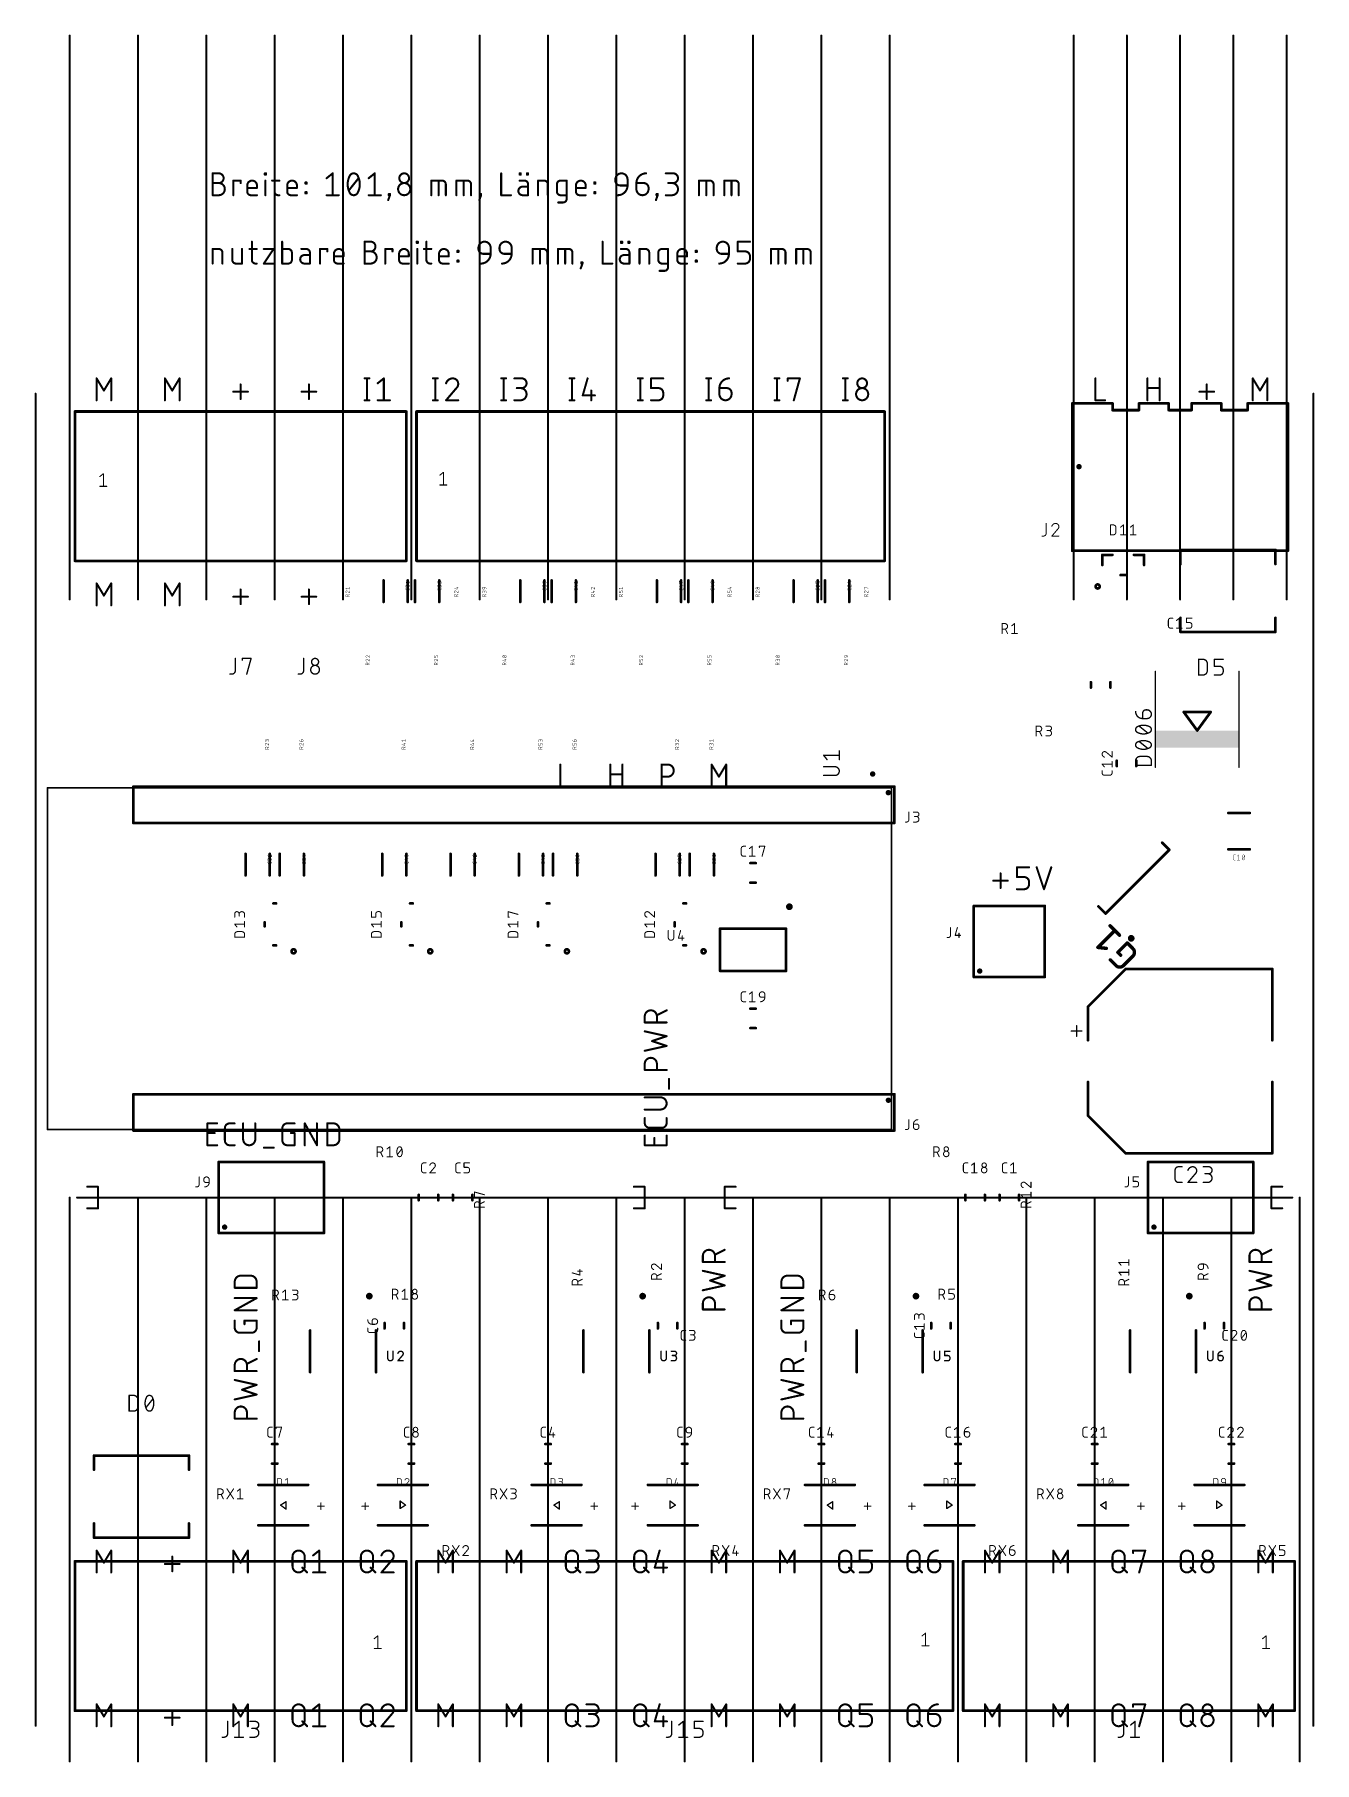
# Model space of a CAD drawing. Extents: x 0 to 95, y -1 to 127.
import ezdxf

# ---------------------------------------------------------------- set-up
doc = ezdxf.new("R2010")
doc.units = 0
doc.layers.add('21', color=253, linetype='CONTINUOUS')
doc.layers.add('25', color=253, linetype='CONTINUOUS')

# ---------------------------------------------------------------- blocks, each defined once
blk = doc.blocks.new('RECT')
blk.add_solid([(-0.5, -0.5), (0.5, -0.5), (-0.5, 0.5), (0.5, 0.5)])

msp = doc.modelspace()

# ---------------------------------------------------------------- linework, layer by layer
at = {"layer": '21'}
for points, const_width in [([(2.54, 127.02), (2.54, 85.11)], 0.1524), ([(7.62, 127.02), (7.62, 85.11)], 0.1524), ([(12.7, 127.02), (12.7, 85.11)], 0.1524), ([(17.78, 127.02), (17.78, 85.11)], 0.1524), ([(22.86, 127.02), (22.86, 85.11)], 0.1524), ([(27.94, 127.02), (27.94, 85.11)], 0.1524), ([(33.02, 127.02), (33.02, 85.11)], 0.1524), ([(38.1, 127.02), (38.1, 85.11)], 0.1524), ([(43.18, 127.02), (43.18, 85.11)], 0.1524), ([(48.26, 127.02), (48.26, 85.11)], 0.1524), ([(53.34, 127.02), (53.34, 85.11)], 0.1524), ([(58.42, 127.02), (58.42, 85.11)], 0.1524), ([(63.5, 127.02), (63.5, 85.11)], 0.1524), ([(77.17, 127.02), (77.17, 85.11)], 0.1524), ([(81.13, 127.02), (81.13, 85.11)], 0.1524), ([(85.09, 127.02), (85.09, 85.11)], 0.1524), ([(89.05, 127.02), (89.05, 85.11)], 0.1524), ([(93.01, 127.02), (93.01, 85.11)], 0.1524), ([(13.1662, 115.1562), (13.1662, 116.7818)], 0.1524), ([(13.1662, 116.7818), (13.6178, 116.7818)], 0.1524), ([(13.1662, 116.0593), (13.6178, 116.0593)], 0.1524), ([(14.7028, 115.1562), (14.7028, 116.2399)], 0.1524), ([(14.7028, 116.2399), (15.2447, 116.2399)], 0.1524), ([(15.2447, 116.2399), (15.2447, 116.0593)], 0.1524), ([(15.7364, 115.4271), (15.7364, 115.8787)], 0.1524), ([(16.4589, 115.6981), (15.7364, 115.6981)], 0.1524), ([(16.4589, 115.8787), (16.4589, 115.6981)], 0.1524), ([(17.0425, 116.6915), (17.0425, 116.7818)], 0.1524), ([(17.0425, 116.7818), (17.1328, 116.7818)], 0.1524), ([(17.1328, 116.6915), (17.0425, 116.6915)], 0.1524), ([(17.0876, 115.1562), (17.0876, 116.2399)], 0.1524), ([(17.1328, 116.7818), (17.1328, 116.6915)], 0.1524), ([(17.5866, 116.2399), (18.1285, 116.2399)], 0.1524), ([(17.7673, 116.7818), (17.7673, 115.4271)], 0.1524), ([(18.7063, 115.4271), (18.7063, 115.8787)], 0.1524), ([(19.4288, 115.6981), (18.7063, 115.6981)], 0.1524), ([(19.4288, 115.8787), (19.4288, 115.6981)], 0.1524), ([(20.0645, 116.0142), (20.0645, 116.1045)], 0.1524), ([(20.0645, 116.1045), (20.1548, 116.1045)], 0.1524), ([(20.1548, 116.0142), (20.0645, 116.0142)], 0.1524), ([(20.1548, 116.1045), (20.1548, 116.0142)], 0.1524), ([(21.6381, 116.4206), (22.0896, 116.7818)], 0.1524), ([(22.0896, 116.7818), (22.0896, 115.1562)], 0.1524), ([(23.2915, 115.5174), (24.014, 116.4206)], 0.1524), ([(24.7643, 116.4206), (25.2159, 116.7818)], 0.1524), ([(25.2159, 116.7818), (25.2159, 115.1562)], 0.1524), ([(29.4155, 115.1562), (29.4155, 116.2399)], 0.1524), ([(29.4155, 116.2399), (30.2283, 116.2399)], 0.1524), ([(29.9573, 115.1562), (29.9573, 116.2399)], 0.1524), ([(30.4992, 115.969), (30.4992, 115.1562)], 0.1524), ([(31.2912, 115.1562), (31.2912, 116.2399)], 0.1524), ([(31.2912, 116.2399), (32.104, 116.2399)], 0.1524), ([(31.8331, 115.1562), (31.8331, 116.2399)], 0.1524), ([(32.3749, 115.969), (32.3749, 115.1562)], 0.1524), ([(34.615, 116.7818), (34.615, 115.1562)], 0.1524), ([(35.9837, 116.6915), (35.9837, 116.7818)], 0.1524), ([(35.9837, 116.7818), (36.074, 116.7818)], 0.1524), ([(36.074, 116.6915), (35.9837, 116.6915)], 0.1524), ([(36.3449, 116.2399), (35.9837, 116.2399)], 0.1524), ([(36.074, 116.7818), (36.074, 116.6915)], 0.1524), ([(36.6158, 115.7884), (36.2094, 115.7884)], 0.1524), ([(36.5255, 116.6915), (36.5255, 116.7818)], 0.1524), ([(36.5255, 116.7818), (36.6158, 116.7818)], 0.1524), ([(36.6158, 116.6915), (36.5255, 116.6915)], 0.1524), ([(36.6158, 116.7818), (36.6158, 116.6915)], 0.1524), ([(36.6158, 115.1562), (36.6158, 115.969)], 0.1524), ([(37.3596, 115.1562), (37.3596, 116.2399)], 0.1524), ([(37.3596, 116.2399), (37.8111, 116.2399)], 0.1524), ([(38.0821, 115.969), (38.0821, 115.1562)], 0.1524), ([(38.7591, 115.4271), (38.7591, 115.969)], 0.1524), ([(39.03, 116.2399), (39.4816, 116.2399)], 0.1524), ([(39.4816, 116.2399), (39.4816, 114.8853)], 0.1524), ([(40.1732, 115.4271), (40.1732, 115.8787)], 0.1524), ([(40.8957, 115.6981), (40.1732, 115.6981)], 0.1524), ([(40.8957, 115.8787), (40.8957, 115.6981)], 0.1524), ([(41.5314, 116.0142), (41.5314, 116.1045)], 0.1524), ([(41.5314, 116.1045), (41.6217, 116.1045)], 0.1524), ([(41.6217, 116.0142), (41.5314, 116.0142)], 0.1524), ([(41.6217, 116.1045), (41.6217, 116.0142)], 0.1524), ([(43.1049, 116.2399), (43.1049, 116.3302)], 0.1524), ([(44.008, 115.8787), (43.4662, 115.8787)], 0.1524), ([(44.008, 116.3302), (44.008, 115.8787)], 0.1524), ([(44.6681, 116.0593), (45.2099, 116.0593)], 0.1524), ([(44.6681, 115.6078), (44.6681, 116.0593)], 0.1524), ([(45.5712, 115.6981), (45.5712, 115.6078)], 0.1524), ([(46.8564, 116.7818), (47.3983, 116.7818)], 0.1524), ([(47.3983, 116.0593), (47.037, 116.0593)], 0.1524), ([(49.3192, 115.1562), (49.3192, 116.2399)], 0.1524), ([(49.3192, 116.2399), (50.132, 116.2399)], 0.1524), ([(49.8611, 115.1562), (49.8611, 116.2399)], 0.1524), ([(50.4029, 115.969), (50.4029, 115.1562)], 0.1524), ([(51.195, 115.1562), (51.195, 116.2399)], 0.1524), ([(51.195, 116.2399), (52.0078, 116.2399)], 0.1524), ([(51.7368, 115.1562), (51.7368, 116.2399)], 0.1524), ([(52.2787, 115.969), (52.2787, 115.1562)], 0.1524), ([(13.6178, 115.1562), (13.1662, 115.1562)], 0.1524), ([(16.4589, 115.1562), (16.0073, 115.1562)], 0.1524), ([(18.0382, 115.1562), (18.1285, 115.1562)], 0.1524), ([(19.4288, 115.1562), (18.9773, 115.1562)], 0.1524), ([(20.0645, 115.2917), (20.0645, 115.382)], 0.1524), ([(20.0645, 115.382), (20.1548, 115.382)], 0.1524), ([(20.1548, 115.2917), (20.0645, 115.2917)], 0.1524), ([(20.1548, 115.382), (20.1548, 115.2917)], 0.1524), ([(21.6381, 115.1562), (22.5412, 115.1562)], 0.1524), ([(24.7643, 115.1562), (25.6674, 115.1562)], 0.1524), ([(26.3499, 115.1562), (26.2144, 114.795)], 0.1524), ([(26.2595, 115.1562), (26.2595, 115.2465)], 0.1524), ([(26.2595, 115.2465), (26.3499, 115.2465)], 0.1524), ([(26.3499, 115.1562), (26.2595, 115.1562)], 0.1524), ([(26.3499, 115.2465), (26.3499, 115.1562)], 0.1524), ([(33.1234, 115.1562), (32.9879, 114.795)], 0.1524), ([(33.0331, 115.1562), (33.0331, 115.2465)], 0.1524), ([(33.0331, 115.2465), (33.1234, 115.2465)], 0.1524), ([(33.1234, 115.1562), (33.0331, 115.1562)], 0.1524), ([(33.1234, 115.2465), (33.1234, 115.1562)], 0.1524), ([(34.615, 115.1562), (35.3374, 115.1562)], 0.1524), ([(36.2094, 115.1562), (36.6158, 115.1562)], 0.1524), ([(39.2106, 114.6143), (38.8494, 114.6143)], 0.1524), ([(39.4816, 115.1562), (39.03, 115.1562)], 0.1524), ([(40.8957, 115.1562), (40.4441, 115.1562)], 0.1524), ([(41.5314, 115.2917), (41.5314, 115.382)], 0.1524), ([(41.5314, 115.382), (41.6217, 115.382)], 0.1524), ([(41.6217, 115.2917), (41.5314, 115.2917)], 0.1524), ([(41.6217, 115.382), (41.6217, 115.2917)], 0.1524), ([(46.2536, 115.1562), (46.1181, 114.795)], 0.1524), ([(46.1633, 115.1562), (46.1633, 115.2465)], 0.1524), ([(46.1633, 115.2465), (46.2536, 115.2465)], 0.1524), ([(46.2536, 115.1562), (46.1633, 115.1562)], 0.1524), ([(46.2536, 115.2465), (46.2536, 115.1562)], 0.1524), ([(46.8564, 115.1562), (47.308, 115.1562)], 0.1524), ([(16.0828, 111.7018), (16.0828, 110.3471)], 0.1524), ([(18.3318, 111.7018), (18.3318, 110.0762)], 0.1524), ([(24.4557, 110.0762), (24.4557, 111.7018)], 0.1524), ([(24.4557, 111.7018), (24.9072, 111.7018)], 0.1524), ([(28.3319, 111.6115), (28.3319, 111.7018)], 0.1524), ([(28.3319, 111.7018), (28.4222, 111.7018)], 0.1524), ([(28.4222, 111.7018), (28.4222, 111.6115)], 0.1524), ([(29.0567, 111.7018), (29.0567, 110.3471)], 0.1524), ([(42.1529, 111.7018), (42.1529, 110.0762)], 0.1524), ([(43.5216, 111.6115), (43.5216, 111.7018)], 0.1524), ([(43.5216, 111.7018), (43.6119, 111.7018)], 0.1524), ([(43.6119, 111.7018), (43.6119, 111.6115)], 0.1524), ([(44.0635, 111.6115), (44.0635, 111.7018)], 0.1524), ([(44.0635, 111.7018), (44.1538, 111.7018)], 0.1524), ([(44.1538, 111.7018), (44.1538, 111.6115)], 0.1524), ([(52.206, 110.9793), (52.206, 111.7018)], 0.1524), ([(52.206, 111.7018), (53.1091, 111.7018)], 0.1524), ([(13.1662, 110.0762), (13.1662, 111.1599)], 0.1524), ([(13.1662, 111.1599), (13.6178, 111.1599)], 0.1524), ([(13.8887, 110.889), (13.8887, 110.0762)], 0.1524), ([(14.6251, 111.1599), (14.6251, 110.3471)], 0.1524), ([(15.3476, 110.0762), (15.3476, 111.1599)], 0.1524), ([(15.9022, 111.1599), (16.4441, 111.1599)], 0.1524), ([(16.9698, 111.1599), (17.6923, 111.1599)], 0.1524), ([(17.6923, 111.1599), (16.9698, 110.0762)], 0.1524), ([(18.7834, 111.1599), (18.3318, 111.1599)], 0.1524), ([(19.0543, 110.3471), (19.0543, 110.889)], 0.1524), ([(20.1234, 111.1599), (19.7622, 111.1599)], 0.1524), ([(20.3944, 110.7084), (19.988, 110.7084)], 0.1524), ([(20.3944, 110.0762), (20.3944, 110.889)], 0.1524), ([(21.1466, 110.0762), (21.1466, 111.1599)], 0.1524), ([(21.1466, 111.1599), (21.6885, 111.1599)], 0.1524), ([(21.6885, 111.1599), (21.6885, 110.9793)], 0.1524), ([(22.1802, 110.3471), (22.1802, 110.7987)], 0.1524), ([(22.9027, 110.6181), (22.1802, 110.6181)], 0.1524), ([(22.9027, 110.7987), (22.9027, 110.6181)], 0.1524), ([(24.4557, 110.9793), (24.9072, 110.9793)], 0.1524), ([(25.9923, 110.0762), (25.9923, 111.1599)], 0.1524), ([(25.9923, 111.1599), (26.5341, 111.1599)], 0.1524), ([(26.5341, 111.1599), (26.5341, 110.9793)], 0.1524), ([(27.0259, 110.3471), (27.0259, 110.7987)], 0.1524), ([(27.7484, 110.6181), (27.0259, 110.6181)], 0.1524), ([(27.7484, 110.7987), (27.7484, 110.6181)], 0.1524), ([(28.4222, 111.6115), (28.3319, 111.6115)], 0.1524), ([(28.3771, 110.0762), (28.3771, 111.1599)], 0.1524), ([(28.8761, 111.1599), (29.418, 111.1599)], 0.1524), ([(29.9958, 110.3471), (29.9958, 110.7987)], 0.1524), ([(30.7183, 110.6181), (29.9958, 110.6181)], 0.1524), ([(30.7183, 110.7987), (30.7183, 110.6181)], 0.1524), ([(31.354, 110.9342), (31.354, 111.0245)], 0.1524), ([(31.354, 111.0245), (31.4443, 111.0245)], 0.1524), ([(31.4443, 110.9342), (31.354, 110.9342)], 0.1524), ([(31.4443, 111.0245), (31.4443, 110.9342)], 0.1524), ([(32.9275, 111.1599), (32.9275, 111.2502)], 0.1524), ([(33.8306, 110.7987), (33.2888, 110.7987)], 0.1524), ([(33.8306, 111.2502), (33.8306, 110.7987)], 0.1524), ([(34.4906, 111.1599), (34.4906, 111.2502)], 0.1524), ([(35.3938, 110.7987), (34.8519, 110.7987)], 0.1524), ([(35.3938, 111.2502), (35.3938, 110.7987)], 0.1524), ([(36.9534, 110.0762), (36.9534, 111.1599)], 0.1524), ([(36.9534, 111.1599), (37.7662, 111.1599)], 0.1524), ([(37.4953, 110.0762), (37.4953, 111.1599)], 0.1524), ([(38.0372, 110.889), (38.0372, 110.0762)], 0.1524), ([(38.8292, 110.0762), (38.8292, 111.1599)], 0.1524), ([(38.8292, 111.1599), (39.642, 111.1599)], 0.1524), ([(39.371, 110.0762), (39.371, 111.1599)], 0.1524), ([(39.9129, 110.889), (39.9129, 110.0762)], 0.1524), ([(43.6119, 111.6115), (43.5216, 111.6115)], 0.1524), ([(43.8829, 111.1599), (43.5216, 111.1599)], 0.1524), ([(44.1538, 110.7084), (43.7474, 110.7084)], 0.1524), ([(44.1538, 111.6115), (44.0635, 111.6115)], 0.1524), ([(44.1538, 110.0762), (44.1538, 110.889)], 0.1524), ([(44.8976, 110.0762), (44.8976, 111.1599)], 0.1524), ([(44.8976, 111.1599), (45.3491, 111.1599)], 0.1524), ([(45.62, 110.889), (45.62, 110.0762)], 0.1524), ([(46.297, 110.3471), (46.297, 110.889)], 0.1524), ([(46.568, 111.1599), (47.0195, 111.1599)], 0.1524), ([(47.0195, 111.1599), (47.0195, 109.8053)], 0.1524), ([(47.7112, 110.3471), (47.7112, 110.7987)], 0.1524), ([(48.4337, 110.6181), (47.7112, 110.6181)], 0.1524), ([(48.4337, 110.7987), (48.4337, 110.6181)], 0.1524), ([(49.0693, 110.9342), (49.0693, 111.0245)], 0.1524), ([(49.0693, 111.0245), (49.1597, 111.0245)], 0.1524), ([(49.1597, 110.9342), (49.0693, 110.9342)], 0.1524), ([(49.1597, 111.0245), (49.1597, 110.9342)], 0.1524), ([(50.6429, 111.1599), (50.6429, 111.2502)], 0.1524), ([(51.546, 110.7987), (51.0041, 110.7987)], 0.1524), ([(51.546, 111.2502), (51.546, 110.7987)], 0.1524), ([(52.7479, 110.9793), (52.206, 110.9793)], 0.1524), ([(53.1091, 110.4374), (53.1091, 110.6181)], 0.1524), ([(54.6688, 110.0762), (54.6688, 111.1599)], 0.1524), ([(54.6688, 111.1599), (55.4816, 111.1599)], 0.1524), ([(55.2107, 110.0762), (55.2107, 111.1599)], 0.1524), ([(55.7525, 110.889), (55.7525, 110.0762)], 0.1524), ([(56.5446, 110.0762), (56.5446, 111.1599)], 0.1524), ([(56.5446, 111.1599), (57.3574, 111.1599)], 0.1524), ([(57.0864, 110.0762), (57.0864, 111.1599)], 0.1524), ([(57.6283, 110.889), (57.6283, 110.0762)], 0.1524), ([(14.896, 110.0762), (15.3476, 110.0762)], 0.1524), ([(16.3537, 110.0762), (16.4441, 110.0762)], 0.1524), ([(16.9698, 110.0762), (17.6923, 110.0762)], 0.1524), ([(18.3318, 110.0762), (18.7834, 110.0762)], 0.1524), ([(19.988, 110.0762), (20.3944, 110.0762)], 0.1524), ([(22.9027, 110.0762), (22.4511, 110.0762)], 0.1524), ([(24.9072, 110.0762), (24.4557, 110.0762)], 0.1524), ([(27.7484, 110.0762), (27.2968, 110.0762)], 0.1524), ([(29.3277, 110.0762), (29.418, 110.0762)], 0.1524), ([(30.7183, 110.0762), (30.2667, 110.0762)], 0.1524), ([(31.354, 110.2117), (31.354, 110.302)], 0.1524), ([(31.354, 110.302), (31.4443, 110.302)], 0.1524), ([(31.4443, 110.2117), (31.354, 110.2117)], 0.1524), ([(31.4443, 110.302), (31.4443, 110.2117)], 0.1524), ([(40.6614, 110.0762), (40.5259, 109.715)], 0.1524), ([(40.571, 110.0762), (40.571, 110.1665)], 0.1524), ([(40.571, 110.1665), (40.6614, 110.1665)], 0.1524), ([(40.6614, 110.0762), (40.571, 110.0762)], 0.1524), ([(40.6614, 110.1665), (40.6614, 110.0762)], 0.1524), ([(42.1529, 110.0762), (42.8754, 110.0762)], 0.1524), ([(43.7474, 110.0762), (44.1538, 110.0762)], 0.1524), ([(46.7486, 109.5343), (46.3874, 109.5343)], 0.1524), ([(47.0195, 110.0762), (46.568, 110.0762)], 0.1524), ([(48.4337, 110.0762), (47.9821, 110.0762)], 0.1524), ([(49.0693, 110.2117), (49.0693, 110.302)], 0.1524), ([(49.0693, 110.302), (49.1597, 110.302)], 0.1524), ([(49.1597, 110.2117), (49.0693, 110.2117)], 0.1524), ([(49.1597, 110.302), (49.1597, 110.2117)], 0.1524), ([(52.206, 110.0762), (52.7479, 110.0762)], 0.1524), ([(0, 1.4), (0, 100.4)], 0.1524), ([(95, 100.4), (95, 1.4)], 0.1524), ([(2.92, 99.08), (27.56, 99.08)], 0.2), ([(2.92, 87.98), (2.92, 99.08)], 0.2), ([(27.56, 99.08), (27.56, 87.98)], 0.2), ([(28.32, 99.08), (63.12, 99.08)], 0.2), ([(28.32, 87.98), (28.32, 99.08)], 0.2), ([(63.12, 99.08), (63.12, 87.98)], 0.2), ([(77.07, 88.73), (77.07, 99.68)], 0.2), ([(77.07, 99.68), (80.07, 99.68)], 0.2), ([(80.07, 99.68), (80.07, 99.18)], 0.2), ([(80.07, 99.18), (82.03, 99.18)], 0.2), ([(82.03, 99.18), (82.03, 99.68)], 0.2), ([(82.03, 99.68), (84.24, 99.68)], 0.2), ([(84.24, 99.68), (84.24, 99.18)], 0.2), ([(84.24, 99.18), (85.94, 99.18)], 0.2), ([(85.94, 99.18), (85.94, 99.68)], 0.2), ([(85.94, 99.68), (88.15, 99.68)], 0.2), ([(88.15, 99.68), (88.15, 99.18)], 0.2), ([(88.15, 99.18), (90.11, 99.18)], 0.2), ([(90.11, 99.18), (90.11, 99.68)], 0.2), ([(90.11, 99.68), (93.11, 99.68)], 0.2), ([(93.11, 99.68), (93.11, 88.73)], 0.2), ([(4.7781, 94.2491), (5.0392, 94.4579)], 0.0762), ([(5.0392, 94.4579), (5.0392, 93.5181)], 0.0762), ([(30.0581, 94.3491), (30.3192, 94.5579)], 0.0762), ([(30.3192, 94.5579), (30.3192, 93.6181)], 0.0762), ([(4.7781, 93.5181), (5.3002, 93.5181)], 0.0762), ([(30.0581, 93.6181), (30.5802, 93.6181)], 0.0762), ([(93.11, 88.73), (77.07, 88.73)], 0.2), ([(92.176, 88.795), (85.116, 88.795)], 0.2), ([(85.116, 87.745), (85.116, 88.795)], 0.2), ([(92.176, 87.745), (92.176, 88.795)], 0.2), ([(27.56, 87.98), (2.92, 87.98)], 0.2), ([(63.12, 87.98), (28.32, 87.98)], 0.2), ([(79.3089, 87.6755), (79.3089, 88.4255)], 0.2), ([(79.3089, 88.4255), (80.0589, 88.4255)], 0.2), ([(82.4089, 88.4255), (81.6589, 88.4255)], 0.2), ([(82.4089, 87.6755), (82.4089, 88.4255)], 0.2), ([(25.8716, 84.925), (25.8716, 86.525)], 0.2), ([(27.6716, 86.525), (27.6716, 84.925)], 0.2), ([(28.2084, 84.925), (28.2084, 86.525)], 0.2), ([(30.0084, 86.525), (30.0084, 84.925)], 0.2), ([(36.0316, 84.925), (36.0316, 86.525)], 0.2), ([(37.8316, 86.525), (37.8316, 84.925)], 0.2), ([(38.3684, 84.925), (38.3684, 86.525)], 0.2), ([(40.1684, 86.525), (40.1684, 84.925)], 0.2), ([(46.1916, 84.925), (46.1916, 86.525)], 0.2), ([(47.9916, 86.525), (47.9916, 84.925)], 0.2), ([(48.5284, 84.925), (48.5284, 86.525)], 0.2), ([(50.3284, 86.525), (50.3284, 84.925)], 0.2), ([(56.3516, 84.925), (56.3516, 86.525)], 0.2), ([(58.1516, 86.525), (58.1516, 84.925)], 0.2), ([(58.6884, 84.925), (58.6884, 86.525)], 0.2), ([(60.4884, 86.525), (60.4884, 84.925)], 0.2), ([(80.6589, 86.9255), (81.0589, 86.9255)], 0.2), ([(85.116, 83.745), (85.116, 82.695)], 0.2), ([(92.176, 83.745), (92.176, 82.695)], 0.2), ([(85.116, 82.695), (92.176, 82.695)], 0.2), ([(83.255, 72.6394), (83.255, 79.7606)], 0.1016), ([(89.465, 72.6394), (89.465, 79.7606)], 0.1016), ([(78.4562, 78.96), (78.4562, 78.56)], 0.2), ([(79.9062, 78.96), (79.9062, 78.56)], 0.2), ([(85.36, 76.743), (86.36, 75.37)], 0.2032), ([(87.36, 76.743), (85.36, 76.743)], 0.2032), ([(86.36, 75.37), (87.36, 76.743)], 0.2032), ([(80.3831, 73.1253), (80.3831, 72.7253)], 0.2), ([(81.8331, 73.1253), (81.8331, 72.7253)], 0.2), ([(0.89, 71.12), (63.63, 71.12)], 0.127), ([(0.89, 45.72), (0.89, 71.12)], 0.127), ([(7.27, 68.5), (7.27, 71.2)], 0.2), ([(7.27, 71.2), (63.85, 71.2)], 0.2), ([(63.63, 71.12), (63.63, 45.72)], 0.127), ([(63.85, 71.2), (63.85, 68.5)], 0.2), ([(63.85, 68.5), (7.27, 68.5)], 0.2), ([(88.67, 69.2388), (90.27, 69.2388)], 0.2), ([(84.2852, 66.5024), (83.7549, 67.0327)], 0.2), ([(15.61, 64.605), (15.61, 66.205)], 0.2), ([(17.41, 66.205), (17.41, 64.605)], 0.2), ([(18.15, 64.605), (18.15, 66.205)], 0.2), ([(19.95, 66.205), (19.95, 64.605)], 0.2), ([(25.77, 64.605), (25.77, 66.205)], 0.2), ([(27.57, 66.205), (27.57, 64.605)], 0.2), ([(30.85, 64.605), (30.85, 66.205)], 0.2), ([(32.65, 66.205), (32.65, 64.605)], 0.2), ([(35.93, 64.605), (35.93, 66.205)], 0.2), ([(37.73, 66.205), (37.73, 64.605)], 0.2), ([(38.47, 64.605), (38.47, 66.205)], 0.2), ([(40.27, 66.205), (40.27, 64.605)], 0.2), ([(46.09, 64.605), (46.09, 66.205)], 0.2), ([(47.89, 66.205), (47.89, 64.605)], 0.2), ([(48.63, 64.605), (48.63, 66.205)], 0.2), ([(50.43, 66.205), (50.43, 64.605)], 0.2), ([(53.14, 65.515), (53.54, 65.515)], 0.2), ([(84.2852, 66.5024), (79.5476, 61.7648)], 0.2), ([(90.27, 66.5388), (88.67, 66.5388)], 0.2), ([(53.14, 64.065), (53.54, 64.065)], 0.2), ([(17.88, 62.52), (17.68, 62.52)], 0.2), ([(28.04, 62.52), (27.84, 62.52)], 0.2), ([(38.2, 62.52), (38, 62.52)], 0.2), ([(48.36, 62.52), (48.16, 62.52)], 0.2), ([(69.75, 62.33), (75.03, 62.33)], 0.2), ([(69.75, 57.05), (69.75, 62.33)], 0.2), ([(75.03, 62.33), (75.03, 57.05)], 0.2), ([(79.5476, 61.7648), (79.0173, 62.2951)], 0.2), ([(17.03, 60.81), (17.03, 61.11)], 0.2), ([(27.19, 60.81), (27.19, 61.11)], 0.2), ([(37.35, 60.81), (37.35, 61.11)], 0.2), ([(47.51, 60.81), (47.51, 61.11)], 0.2), ([(50.89, 60.65), (50.89, 57.5)], 0.2), ([(50.89, 60.65), (55.79, 60.65)], 0.2), ([(55.79, 60.65), (55.79, 57.5)], 0.2), ([(17.88, 59.4), (17.68, 59.4)], 0.2), ([(28.04, 59.4), (27.84, 59.4)], 0.2), ([(38.2, 59.4), (38, 59.4)], 0.2), ([(48.36, 59.4), (48.16, 59.4)], 0.2), ([(50.89, 57.5), (55.79, 57.5)], 0.2), ([(75.03, 57.05), (69.75, 57.05)], 0.2), ([(81.04, 57.65), (78.24, 54.85)], 0.2), ([(91.94, 57.65), (81.04, 57.65)], 0.2), ([(91.94, 57.65), (91.94, 52.35)], 0.2), ([(53.14, 54.7), (53.54, 54.7)], 0.2), ([(78.24, 54.85), (78.24, 52.35)], 0.2), ([(53.14, 53.25), (53.54, 53.25)], 0.2), ([(77.0005, 53.0352), (77.7795, 53.0352)], 0.1016), ([(77.39, 52.6457), (77.39, 53.4246)], 0.1016), ([(78.24, 46.75), (78.24, 49.25)], 0.2), ([(91.94, 43.95), (91.94, 49.25)], 0.2), ([(7.27, 45.64), (7.27, 48.34)], 0.2), ([(7.27, 48.34), (63.85, 48.34)], 0.2), ([(63.85, 48.34), (63.85, 45.64)], 0.2), ([(81.04, 43.95), (78.24, 46.75)], 0.2), ([(63.63, 45.72), (0.89, 45.72)], 0.127), ([(63.85, 45.64), (7.27, 45.64)], 0.2), ([(91.94, 43.95), (81.04, 43.95)], 0.2), ([(13.616, 43.3), (21.436, 43.3)], 0.2), ([(13.616, 38.02), (13.616, 43.3)], 0.2), ([(21.436, 43.3), (21.436, 38.02)], 0.2), ([(82.704, 43.3), (90.524, 43.3)], 0.2), ([(82.704, 38.02), (82.704, 43.3)], 0.2), ([(90.524, 43.3), (90.524, 38.02)], 0.2), ([(3.84, 41.46), (4.64, 41.46)], 0.1524), ([(4.64, 41.46), (4.64, 39.86)], 0.1524), ([(44.48, 41.46), (45.28, 41.46)], 0.1524), ([(45.28, 41.46), (45.28, 39.86)], 0.1524), ([(51.24, 39.86), (51.24, 41.46)], 0.1524), ([(51.24, 41.46), (52.04, 41.46)], 0.1524), ([(91.88, 39.86), (91.88, 41.46)], 0.1524), ([(91.88, 41.46), (92.68, 41.46)], 0.1524), ([(2.54, 40.66), (2.54, -1.25)], 0.1524), ([(7.62, 40.66), (3.09, 40.66)], 0.1524), ([(4.64, 39.86), (3.84, 39.86)], 0.1524), ([(7.62, 40.66), (7.62, -1.25)], 0.1524), ([(12.7, 40.66), (7.62, 40.66)], 0.1524), ([(12.7, 40.66), (12.7, -1.25)], 0.1524), ([(17.78, 40.66), (12.7, 40.66)], 0.1524), ([(17.78, 40.66), (17.78, -1.25)], 0.1524), ([(22.86, 40.66), (17.78, 40.66)], 0.1524), ([(22.86, 40.66), (22.86, -1.25)], 0.1524), ([(27.94, 40.66), (22.86, 40.66)], 0.1524), ([(27.94, 40.66), (27.94, -1.25)], 0.1524), ([(33.02, 40.66), (27.94, 40.66)], 0.1524), ([(28.485, 40.46), (28.485, 40.86)], 0.2), ([(29.935, 40.46), (29.935, 40.86)], 0.2), ([(31.025, 40.46), (31.025, 40.86)], 0.2), ([(32.475, 40.46), (32.475, 40.86)], 0.2), ([(33.02, 40.66), (33.02, -1.25)], 0.1524), ([(38.1, 40.66), (33.02, 40.66)], 0.1524), ([(38.1, 40.66), (38.1, -1.25)], 0.1524), ([(43.18, 40.66), (38.1, 40.66)], 0.1524), ([(43.18, 40.66), (43.18, -1.25)], 0.1524), ([(48.26, 40.66), (43.18, 40.66)], 0.1524), ([(45.28, 39.86), (44.48, 39.86)], 0.1524), ([(48.26, 40.66), (48.26, -1.25)], 0.1524), ([(53.34, 40.66), (48.26, 40.66)], 0.1524), ([(52.04, 39.86), (51.24, 39.86)], 0.1524), ([(53.34, 40.66), (53.34, -1.25)], 0.1524), ([(58.42, 40.66), (53.34, 40.66)], 0.1524), ([(58.42, 40.66), (58.42, -1.25)], 0.1524), ([(63.5, 40.66), (58.42, 40.66)], 0.1524), ([(63.5, 40.66), (63.5, -1.25)], 0.1524), ([(68.58, 40.66), (63.5, 40.66)], 0.1524), ([(68.58, 40.66), (68.58, -1.25)], 0.1524), ([(73.66, 40.66), (68.58, 40.66)], 0.1524), ([(69.125, 40.46), (69.125, 40.86)], 0.2), ([(70.575, 40.46), (70.575, 40.86)], 0.2), ([(71.665, 40.46), (71.665, 40.86)], 0.2), ([(73.115, 40.46), (73.115, 40.86)], 0.2), ([(73.66, 40.66), (73.66, -1.25)], 0.1524), ([(78.74, 40.66), (73.66, 40.66)], 0.1524), ([(78.74, 40.66), (78.74, -1.25)], 0.1524), ([(83.82, 40.66), (78.74, 40.66)], 0.1524), ([(83.82, 40.66), (83.82, -1.25)], 0.1524), ([(88.9, 40.66), (83.82, 40.66)], 0.1524), ([(88.9, 40.66), (88.9, -1.25)], 0.1524), ([(93.43, 40.66), (88.9, 40.66)], 0.1524), ([(92.68, 39.86), (91.88, 39.86)], 0.1524), ([(93.98, 40.66), (93.98, -1.25)], 0.1524), ([(21.436, 38.02), (13.616, 38.02)], 0.2), ([(90.524, 38.02), (82.704, 38.02)], 0.2), ([(20.41, 30.78), (20.41, 27.68)], 0.2), ([(25.31, 30.78), (25.31, 27.68)], 0.2), ([(25.945, 30.935), (25.945, 31.335)], 0.2), ([(27.395, 30.935), (27.395, 31.335)], 0.2), ([(40.73, 30.78), (40.73, 27.68)], 0.2), ([(45.63, 30.78), (45.63, 27.68)], 0.2), ([(46.265, 30.935), (46.265, 31.335)], 0.2), ([(47.715, 30.935), (47.715, 31.335)], 0.2), ([(61.05, 30.78), (61.05, 27.68)], 0.2), ([(65.95, 30.78), (65.95, 27.68)], 0.2), ([(66.585, 30.935), (66.585, 31.335)], 0.2), ([(68.035, 30.935), (68.035, 31.335)], 0.2), ([(81.37, 30.78), (81.37, 27.68)], 0.2), ([(86.27, 30.78), (86.27, 27.68)], 0.2), ([(86.905, 30.935), (86.905, 31.335)], 0.2), ([(88.355, 30.935), (88.355, 31.335)], 0.2), ([(17.58, 22.335), (17.98, 22.335)], 0.2), ([(27.74, 22.335), (28.14, 22.335)], 0.2), ([(37.9, 22.335), (38.3, 22.335)], 0.2), ([(48.06, 22.335), (48.46, 22.335)], 0.2), ([(58.22, 22.335), (58.62, 22.335)], 0.2), ([(68.38, 22.335), (68.78, 22.335)], 0.2), ([(78.54, 22.335), (78.94, 22.335)], 0.2), ([(88.7, 22.335), (89.1, 22.335)], 0.2), ([(11.404, 21.485), (4.344, 21.485)], 0.2), ([(4.344, 20.435), (4.344, 21.485)], 0.2), ([(11.404, 20.435), (11.404, 21.485)], 0.2), ([(17.58, 20.885), (17.98, 20.885)], 0.2), ([(27.74, 20.885), (28.14, 20.885)], 0.2), ([(37.9, 20.885), (38.3, 20.885)], 0.2), ([(48.06, 20.885), (48.46, 20.885)], 0.2), ([(58.22, 20.885), (58.62, 20.885)], 0.2), ([(68.38, 20.885), (68.78, 20.885)], 0.2), ([(78.54, 20.885), (78.94, 20.885)], 0.2), ([(88.7, 20.885), (89.1, 20.885)], 0.2), ([(16.565, 19.3), (20.265, 19.3)], 0.2), ([(25.455, 19.3), (29.155, 19.3)], 0.2), ([(36.885, 19.3), (40.585, 19.3)], 0.2), ([(45.521, 19.3), (49.221, 19.3)], 0.2), ([(57.205, 19.3), (60.905, 19.3)], 0.2), ([(66.095, 19.3), (69.795, 19.3)], 0.2), ([(77.525, 19.3), (81.225, 19.3)], 0.2), ([(86.161, 19.3), (89.861, 19.3)], 0.2), ([(18.215, 17.8), (18.615, 18.05)], 0.1), ([(18.615, 18.05), (18.615, 17.5)], 0.1), ([(21.215, 17.4726), (21.215, 17.9637)], 0.0762), ([(24.505, 17.4726), (24.505, 17.9637)], 0.0762), ([(27.105, 17.55), (27.105, 18.1)], 0.1), ([(27.105, 18.1), (27.505, 17.8)], 0.1), ([(38.535, 17.8), (38.935, 18.05)], 0.1), ([(38.935, 18.05), (38.935, 17.5)], 0.1), ([(41.535, 17.4726), (41.535, 17.9637)], 0.0762), ([(44.571, 17.4726), (44.571, 17.9637)], 0.0762), ([(47.171, 17.55), (47.171, 18.1)], 0.1), ([(47.171, 18.1), (47.571, 17.8)], 0.1), ([(58.855, 17.8), (59.255, 18.05)], 0.1), ([(59.255, 18.05), (59.255, 17.5)], 0.1), ([(61.855, 17.4726), (61.855, 17.9637)], 0.0762), ([(65.145, 17.4726), (65.145, 17.9637)], 0.0762), ([(67.745, 17.55), (67.745, 18.1)], 0.1), ([(67.745, 18.1), (68.145, 17.8)], 0.1), ([(79.175, 17.8), (79.575, 18.05)], 0.1), ([(79.575, 18.05), (79.575, 17.5)], 0.1), ([(82.175, 17.4726), (82.175, 17.9637)], 0.0762), ([(85.211, 17.4726), (85.211, 17.9637)], 0.0762), ([(87.811, 17.55), (87.811, 18.1)], 0.1), ([(87.811, 18.1), (88.211, 17.8)], 0.1), ([(18.615, 17.5), (18.215, 17.8)], 0.1), ([(20.9695, 17.7182), (21.4605, 17.7182)], 0.0762), ([(24.2595, 17.7182), (24.7505, 17.7182)], 0.0762), ([(27.505, 17.8), (27.105, 17.55)], 0.1), ([(38.935, 17.5), (38.535, 17.8)], 0.1), ([(41.2895, 17.7182), (41.7805, 17.7182)], 0.0762), ([(44.3255, 17.7182), (44.8165, 17.7182)], 0.0762), ([(47.571, 17.8), (47.171, 17.55)], 0.1), ([(59.255, 17.5), (58.855, 17.8)], 0.1), ([(61.6095, 17.7182), (62.1005, 17.7182)], 0.0762), ([(64.8995, 17.7182), (65.3905, 17.7182)], 0.0762), ([(68.145, 17.8), (67.745, 17.55)], 0.1), ([(79.575, 17.5), (79.175, 17.8)], 0.1), ([(81.9295, 17.7182), (82.4205, 17.7182)], 0.0762), ([(84.9655, 17.7182), (85.4565, 17.7182)], 0.0762), ([(88.211, 17.8), (87.811, 17.55)], 0.1), ([(4.344, 16.435), (4.344, 15.385)], 0.2), ([(4.344, 15.385), (11.404, 15.385)], 0.2), ([(11.404, 16.435), (11.404, 15.385)], 0.2), ([(20.265, 16.3), (16.565, 16.3)], 0.2), ([(29.155, 16.3), (25.455, 16.3)], 0.2), ([(40.585, 16.3), (36.885, 16.3)], 0.2), ([(49.221, 16.3), (45.521, 16.3)], 0.2), ([(60.905, 16.3), (57.205, 16.3)], 0.2), ([(69.795, 16.3), (66.095, 16.3)], 0.2), ([(81.225, 16.3), (77.525, 16.3)], 0.2), ([(89.861, 16.3), (86.161, 16.3)], 0.2), ([(2.92, 2.52), (2.92, 13.62)], 0.2), ([(2.92, 13.62), (27.56, 13.62)], 0.2), ([(27.56, 13.62), (27.56, 2.52)], 0.2), ([(28.32, 2.52), (28.32, 13.62)], 0.2), ([(28.32, 13.62), (68.2, 13.62)], 0.2), ([(68.2, 13.62), (68.2, 2.52)], 0.2), ([(68.96, 2.52), (68.96, 13.62)], 0.2), ([(68.96, 13.62), (93.6, 13.62)], 0.2), ([(93.6, 13.62), (93.6, 2.52)], 0.2), ([(25.1798, 7.8731), (25.4408, 8.0819)], 0.0762), ([(25.4408, 8.0819), (25.4408, 7.1421)], 0.0762), ([(65.8998, 8.0731), (66.1608, 8.2819)], 0.0762), ([(66.1608, 8.2819), (66.1608, 7.3421)], 0.0762), ([(91.2198, 7.8731), (91.4808, 8.0819)], 0.0762), ([(91.4808, 8.0819), (91.4808, 7.1421)], 0.0762), ([(25.1798, 7.1421), (25.7019, 7.1421)], 0.0762), ([(65.8998, 7.3421), (66.4219, 7.3421)], 0.0762), ([(91.2198, 7.1421), (91.7419, 7.1421)], 0.0762), ([(27.56, 2.52), (2.92, 2.52)], 0.2), ([(68.2, 2.52), (28.32, 2.52)], 0.2), ([(93.6, 2.52), (68.96, 2.52)], 0.2)]:
    msp.add_lwpolyline(points, dxfattribs=dict(at, const_width=const_width))
for points, const_width in [([(2.5781, 127.02, 1), (2.5019, 127.02)], 0.0762), ([(7.6581, 127.02, 1), (7.5819, 127.02)], 0.0762), ([(12.7381, 127.02, 1), (12.6619, 127.02)], 0.0762), ([(17.8181, 127.02, 1), (17.7419, 127.02)], 0.0762), ([(22.8981, 127.02, 1), (22.8219, 127.02)], 0.0762), ([(27.9781, 127.02, 1), (27.9019, 127.02)], 0.0762), ([(33.0581, 127.02, 1), (32.9819, 127.02)], 0.0762), ([(38.1381, 127.02, 1), (38.0619, 127.02)], 0.0762), ([(43.2181, 127.02, 1), (43.1419, 127.02)], 0.0762), ([(48.2981, 127.02, 1), (48.2219, 127.02)], 0.0762), ([(53.3781, 127.02, 1), (53.3019, 127.02)], 0.0762), ([(58.4581, 127.02, 1), (58.3819, 127.02)], 0.0762), ([(63.5381, 127.02, 1), (63.4619, 127.02)], 0.0762), ([(77.2081, 127.02, 1), (77.1319, 127.02)], 0.0762), ([(81.1681, 127.02, 1), (81.0919, 127.02)], 0.0762), ([(85.1281, 127.02, 1), (85.0519, 127.02)], 0.0762), ([(89.0881, 127.02, 1), (89.0119, 127.02)], 0.0762), ([(93.0481, 127.02, 1), (92.9719, 127.02)], 0.0762), ([(13.2043, 116.7818, 1), (13.1281, 116.7818)], 0.0762), ([(13.1662, 116.8199, 1), (13.1662, 116.7437)], 0.0762), ([(13.1662, 116.0974, 1), (13.1662, 116.0212)], 0.0762), ([(13.6178, 116.0593, 1), (13.6178, 116.7818)], 0.1524), ([(13.6178, 116.8199, 1), (13.6178, 116.7437)], 0.0762), ([(13.6178, 115.1562, 1), (13.6178, 116.0593)], 0.1524), ([(13.6178, 116.0974, 1), (13.6178, 116.0212)], 0.0762), ([(13.6178, 116.0974, 1), (13.6178, 116.0212)], 0.0762), ([(13.6178, 116.7437, 1), (13.6178, 116.8199)], 0.0762), ([(13.6178, 116.0212, 1), (13.6178, 116.0974)], 0.0762), ([(14.7409, 116.2399, 1), (14.6647, 116.2399)], 0.0762), ([(14.7028, 116.278, 1), (14.7028, 116.2018)], 0.0762), ([(15.2828, 116.2399, 1), (15.2066, 116.2399)], 0.0762), ([(15.2066, 116.0593, 1), (15.2828, 116.0593)], 0.0762), ([(15.2447, 116.2018, 1), (15.2447, 116.278)], 0.0762), ([(16.4589, 115.8787, 1), (15.7364, 115.8787)], 0.1524), ([(15.7745, 115.8787, 1), (15.6983, 115.8787)], 0.0762), ([(15.6983, 115.8787, 1), (15.7745, 115.8787)], 0.0762), ([(15.7364, 115.7362, 1), (15.7364, 115.66)], 0.0762), ([(16.497, 115.8787, 1), (16.4208, 115.8787)], 0.0762), ([(16.4208, 115.8787, 1), (16.497, 115.8787)], 0.0762), ([(16.4208, 115.6981, 1), (16.497, 115.6981)], 0.0762), ([(16.4589, 115.66, 1), (16.4589, 115.7362)], 0.0762), ([(17.0806, 116.7818, 1), (17.0044, 116.7818)], 0.0762), ([(17.0425, 116.8199, 1), (17.0425, 116.7437)], 0.0762), ([(17.0425, 116.7296, 1), (17.0425, 116.6534)], 0.0762), ([(17.0044, 116.6915, 1), (17.0806, 116.6915)], 0.0762), ([(17.1257, 116.2399, 1), (17.0495, 116.2399)], 0.0762), ([(17.1709, 116.7818, 1), (17.0947, 116.7818)], 0.0762), ([(17.0947, 116.6915, 1), (17.1709, 116.6915)], 0.0762), ([(17.1328, 116.7437, 1), (17.1328, 116.8199)], 0.0762), ([(17.1328, 116.6534, 1), (17.1328, 116.7296)], 0.0762), ([(17.5866, 116.278, 1), (17.5866, 116.2018)], 0.0762), ([(17.8054, 116.7818, 1), (17.7292, 116.7818)], 0.0762), ([(18.1285, 116.2018, 1), (18.1285, 116.278)], 0.0762), ([(19.4288, 115.8787, 1), (18.7063, 115.8787)], 0.1524), ([(18.7444, 115.8787, 1), (18.6682, 115.8787)], 0.0762), ([(18.6682, 115.8787, 1), (18.7444, 115.8787)], 0.0762), ([(18.7063, 115.7362, 1), (18.7063, 115.66)], 0.0762), ([(19.4669, 115.8787, 1), (19.3907, 115.8787)], 0.0762), ([(19.3907, 115.8787, 1), (19.4669, 115.8787)], 0.0762), ([(19.3907, 115.6981, 1), (19.4669, 115.6981)], 0.0762), ([(19.4288, 115.66, 1), (19.4288, 115.7362)], 0.0762), ([(20.1026, 116.1045, 1), (20.0264, 116.1045)], 0.0762), ([(20.0645, 116.1426, 1), (20.0645, 116.0664)], 0.0762), ([(20.0645, 116.0523, 1), (20.0645, 115.9761)], 0.0762), ([(20.0264, 116.0142, 1), (20.1026, 116.0142)], 0.0762), ([(20.1929, 116.1045, 1), (20.1167, 116.1045)], 0.0762), ([(20.1167, 116.0142, 1), (20.1929, 116.0142)], 0.0762), ([(20.1548, 116.0664, 1), (20.1548, 116.1426)], 0.0762), ([(20.1548, 115.9761, 1), (20.1548, 116.0523)], 0.0762), ([(21.6143, 116.4503, 1), (21.6619, 116.3908)], 0.0762), ([(22.1277, 116.7818, 1), (22.0515, 116.7818)], 0.0762), ([(22.1134, 116.752, 1), (22.0658, 116.8116)], 0.0762), ([(23.3366, 116.556, 0.1139), (23.2012, 115.969)], 0.1524), ([(23.2012, 115.969, 0.1139), (23.3366, 115.382)], 0.1524), ([(23.2393, 115.969, 1), (23.1631, 115.969)], 0.0762), ([(23.1631, 115.969, 1), (23.2393, 115.969)], 0.0762), ([(23.6527, 116.7818, 0.3205), (23.3366, 116.556)], 0.1524), ([(23.3006, 116.5684, 1), (23.3727, 116.5437)], 0.0762), ([(23.3709, 116.5393, 1), (23.3024, 116.5727)], 0.0762), ([(23.9688, 116.556, 0.3205), (23.6527, 116.7818)], 0.1524), ([(23.6527, 116.8199, 1), (23.6527, 116.7437)], 0.0762), ([(23.6527, 116.7437, 1), (23.6527, 116.8199)], 0.0762), ([(24.1043, 115.969, 0.1139), (23.9688, 116.556)], 0.1524), ([(24.0031, 116.5727, 1), (23.9346, 116.5393)], 0.0762), ([(23.9688, 115.382, 0.1139), (24.1043, 115.969)], 0.1524), ([(23.9328, 116.5437, 1), (24.0049, 116.5684)], 0.0762), ([(24.0437, 116.3968, 1), (23.9842, 116.4444)], 0.0762), ([(24.1424, 115.969, 1), (24.0662, 115.969)], 0.0762), ([(24.0662, 115.969, 1), (24.1424, 115.969)], 0.0762), ([(24.7405, 116.4503, 1), (24.7881, 116.3908)], 0.0762), ([(25.254, 116.7818, 1), (25.1778, 116.7818)], 0.0762), ([(25.2397, 116.752, 1), (25.1921, 116.8116)], 0.0762), ([(27.8558, 115.6078, 1), (26.9527, 115.6078)], 0.1524), ([(26.9527, 115.6078, 1), (27.8558, 115.6078)], 0.1524), ([(26.9908, 115.6078, 1), (26.9146, 115.6078)], 0.0762), ([(26.9146, 115.6078, 1), (26.9908, 115.6078)], 0.0762), ([(27.7655, 116.4206, 1), (27.043, 116.4206)], 0.1524), ([(27.043, 116.4206, 1), (27.7655, 116.4206)], 0.1524), ([(27.0811, 116.4206, 1), (27.0049, 116.4206)], 0.0762), ([(27.0049, 116.4206, 1), (27.0811, 116.4206)], 0.0762), ([(27.8036, 116.4206, 1), (27.7274, 116.4206)], 0.0762), ([(27.7274, 116.4206, 1), (27.8036, 116.4206)], 0.0762), ([(27.8939, 115.6078, 1), (27.8177, 115.6078)], 0.0762), ([(27.8177, 115.6078, 1), (27.8939, 115.6078)], 0.0762), ([(29.4536, 116.2399, 1), (29.3774, 116.2399)], 0.0762), ([(29.4155, 116.278, 1), (29.4155, 116.2018)], 0.0762), ([(29.9954, 116.2399, 1), (29.9192, 116.2399)], 0.0762), ([(30.4992, 115.969, 0.4142), (30.2283, 116.2399)], 0.1524), ([(30.2283, 116.278, 1), (30.2283, 116.2018)], 0.0762), ([(30.2283, 116.2018, 1), (30.2283, 116.278)], 0.0762), ([(30.5373, 115.969, 1), (30.4611, 115.969)], 0.0762), ([(30.4611, 115.969, 1), (30.5373, 115.969)], 0.0762), ([(31.3293, 116.2399, 1), (31.2531, 116.2399)], 0.0762), ([(31.2912, 116.278, 1), (31.2912, 116.2018)], 0.0762), ([(31.8712, 116.2399, 1), (31.795, 116.2399)], 0.0762), ([(32.3749, 115.969, 0.4142), (32.104, 116.2399)], 0.1524), ([(32.104, 116.278, 1), (32.104, 116.2018)], 0.0762), ([(32.104, 116.2018, 1), (32.104, 116.278)], 0.0762), ([(32.413, 115.969, 1), (32.3368, 115.969)], 0.0762), ([(32.3368, 115.969, 1), (32.413, 115.969)], 0.0762), ([(34.6531, 116.7818, 1), (34.5769, 116.7818)], 0.0762), ([(36.2094, 115.7884, 1), (36.2094, 115.1562)], 0.1524), ([(36.0218, 116.7818, 1), (35.9456, 116.7818)], 0.0762), ([(35.9837, 116.8199, 1), (35.9837, 116.7437)], 0.0762), ([(35.9837, 116.7296, 1), (35.9837, 116.6534)], 0.0762), ([(35.9456, 116.6915, 1), (36.0218, 116.6915)], 0.0762), ([(35.9837, 116.278, 1), (35.9837, 116.2018)], 0.0762), ([(36.1121, 116.7818, 1), (36.0359, 116.7818)], 0.0762), ([(36.0359, 116.6915, 1), (36.1121, 116.6915)], 0.0762), ([(36.074, 116.7437, 1), (36.074, 116.8199)], 0.0762), ([(36.074, 116.6534, 1), (36.074, 116.7296)], 0.0762), ([(36.2094, 115.8265, 1), (36.2094, 115.7503)], 0.0762), ([(36.2094, 115.7503, 1), (36.2094, 115.8265)], 0.0762), ([(36.6158, 115.969, 0.4142), (36.3449, 116.2399)], 0.1524), ([(36.3449, 116.278, 1), (36.3449, 116.2018)], 0.0762), ([(36.3449, 116.2018, 1), (36.3449, 116.278)], 0.0762), ([(36.5636, 116.7818, 1), (36.4874, 116.7818)], 0.0762), ([(36.5255, 116.8199, 1), (36.5255, 116.7437)], 0.0762), ([(36.5255, 116.7296, 1), (36.5255, 116.6534)], 0.0762), ([(36.4874, 116.6915, 1), (36.5636, 116.6915)], 0.0762), ([(36.6539, 116.7818, 1), (36.5777, 116.7818)], 0.0762), ([(36.5777, 116.6915, 1), (36.6539, 116.6915)], 0.0762), ([(36.6539, 115.969, 1), (36.5777, 115.969)], 0.0762), ([(36.5777, 115.969, 1), (36.6539, 115.969)], 0.0762), ([(36.6158, 116.7437, 1), (36.6158, 116.8199)], 0.0762), ([(36.6158, 116.6534, 1), (36.6158, 116.7296)], 0.0762), ([(36.6158, 115.7503, 1), (36.6158, 115.8265)], 0.0762), ([(37.3977, 116.2399, 1), (37.3215, 116.2399)], 0.0762), ([(37.3596, 116.278, 1), (37.3596, 116.2018)], 0.0762), ([(38.0821, 115.969, 0.4142), (37.8111, 116.2399)], 0.1524), ([(37.8111, 116.278, 1), (37.8111, 116.2018)], 0.0762), ([(37.8111, 116.2018, 1), (37.8111, 116.278)], 0.0762), ([(38.1202, 115.969, 1), (38.044, 115.969)], 0.0762), ([(38.044, 115.969, 1), (38.1202, 115.969)], 0.0762), ([(39.03, 116.2399, 0.4142), (38.7591, 115.969)], 0.1524), ([(38.7972, 115.969, 1), (38.721, 115.969)], 0.0762), ([(38.721, 115.969, 1), (38.7972, 115.969)], 0.0762), ([(39.03, 116.278, 1), (39.03, 116.2018)], 0.0762), ([(39.03, 116.2018, 1), (39.03, 116.278)], 0.0762), ([(39.5197, 116.2399, 1), (39.4435, 116.2399)], 0.0762), ([(39.4816, 116.2018, 1), (39.4816, 116.278)], 0.0762), ([(40.8957, 115.8787, 1), (40.1732, 115.8787)], 0.1524), ([(40.2113, 115.8787, 1), (40.1351, 115.8787)], 0.0762), ([(40.1351, 115.8787, 1), (40.2113, 115.8787)], 0.0762), ([(40.1732, 115.7362, 1), (40.1732, 115.66)], 0.0762), ([(40.9338, 115.8787, 1), (40.8576, 115.8787)], 0.0762), ([(40.8576, 115.8787, 1), (40.9338, 115.8787)], 0.0762), ([(40.8576, 115.6981, 1), (40.9338, 115.6981)], 0.0762), ([(40.8957, 115.66, 1), (40.8957, 115.7362)], 0.0762), ([(41.5695, 116.1045, 1), (41.4933, 116.1045)], 0.0762), ([(41.5314, 116.1426, 1), (41.5314, 116.0664)], 0.0762), ([(41.5314, 116.0523, 1), (41.5314, 115.9761)], 0.0762), ([(41.4933, 116.0142, 1), (41.5695, 116.0142)], 0.0762), ([(41.6598, 116.1045, 1), (41.5836, 116.1045)], 0.0762), ([(41.5836, 116.0142, 1), (41.6598, 116.0142)], 0.0762), ([(41.6217, 116.0664, 1), (41.6217, 116.1426)], 0.0762), ([(41.6217, 115.9761, 1), (41.6217, 116.0523)], 0.0762), ([(44.008, 116.3302, 1), (43.1049, 116.3302)], 0.1524), ([(43.143, 116.3302, 1), (43.0668, 116.3302)], 0.0762), ([(43.0668, 116.3302, 1), (43.143, 116.3302)], 0.0762), ([(43.1049, 116.2399, 0.4142), (43.4662, 115.8787)], 0.1524), ([(43.143, 116.2399, 1), (43.0668, 116.2399)], 0.0762), ([(43.0668, 116.2399, 1), (43.143, 116.2399)], 0.0762), ([(43.2856, 115.1562, 0.4142), (44.008, 115.8787)], 0.1524), ([(43.4662, 115.9168, 1), (43.4662, 115.8406)], 0.0762), ([(43.4662, 115.8406, 1), (43.4662, 115.9168)], 0.0762), ([(44.0461, 116.3302, 1), (43.9699, 116.3302)], 0.0762), ([(43.9699, 116.3302, 1), (44.0461, 116.3302)], 0.0762), ([(44.0461, 115.8787, 1), (43.9699, 115.8787)], 0.0762), ([(43.9699, 115.8787, 1), (44.0461, 115.8787)], 0.0762), ([(44.008, 115.8406, 1), (44.008, 115.9168)], 0.0762), ([(44.668, 115.6078, 1), (45.5712, 115.6078)], 0.1524), ([(44.7061, 115.6078, 1), (44.6299, 115.6078)], 0.0762), ([(45.3905, 116.7818, 0.4142), (44.6681, 116.0593)], 0.1524), ([(44.6681, 116.0974, 1), (44.6681, 116.0212)], 0.0762), ([(44.7062, 116.0593, 1), (44.63, 116.0593)], 0.0762), ([(44.63, 116.0593, 1), (44.7062, 116.0593)], 0.0762), ([(44.63, 115.6078, 1), (44.7062, 115.6078)], 0.0762), ([(45.5712, 115.6981, 0.4142), (45.2099, 116.0593)], 0.1524), ([(45.2099, 116.0974, 1), (45.2099, 116.0212)], 0.0762), ([(45.2099, 116.0212, 1), (45.2099, 116.0974)], 0.0762), ([(45.3905, 116.7437, 1), (45.3905, 116.8199)], 0.0762), ([(45.6093, 115.6981, 1), (45.5331, 115.6981)], 0.0762), ([(45.5331, 115.6981, 1), (45.6093, 115.6981)], 0.0762), ([(45.6093, 115.6078, 1), (45.5331, 115.6078)], 0.0762), ([(45.5331, 115.6078, 1), (45.6093, 115.6078)], 0.0762), ([(46.8564, 116.8199, 1), (46.8564, 116.7437)], 0.0762), ([(47.037, 116.0974, 1), (47.037, 116.0212)], 0.0762), ([(47.308, 115.1562, 1), (47.308, 116.0593)], 0.1524), ([(47.308, 116.0974, 1), (47.308, 116.0212)], 0.0762), ([(47.3983, 116.0593, 1), (47.3983, 116.7818)], 0.1524), ([(47.3983, 116.8199, 1), (47.3983, 116.7437)], 0.0762), ([(47.3983, 116.0974, 1), (47.3983, 116.0212)], 0.0762), ([(47.3983, 116.7437, 1), (47.3983, 116.8199)], 0.0762), ([(47.3983, 116.0212, 1), (47.3983, 116.0974)], 0.0762), ([(49.3573, 116.2399, 1), (49.2811, 116.2399)], 0.0762), ([(49.3192, 116.278, 1), (49.3192, 116.2018)], 0.0762), ([(49.8992, 116.2399, 1), (49.823, 116.2399)], 0.0762), ([(50.4029, 115.969, 0.4142), (50.132, 116.2399)], 0.1524), ([(50.132, 116.278, 1), (50.132, 116.2018)], 0.0762), ([(50.132, 116.2018, 1), (50.132, 116.278)], 0.0762), ([(50.441, 115.969, 1), (50.3648, 115.969)], 0.0762), ([(50.3648, 115.969, 1), (50.441, 115.969)], 0.0762), ([(51.2331, 116.2399, 1), (51.1569, 116.2399)], 0.0762), ([(51.195, 116.278, 1), (51.195, 116.2018)], 0.0762), ([(51.7749, 116.2399, 1), (51.6987, 116.2399)], 0.0762), ([(52.2787, 115.969, 0.4142), (52.0078, 116.2399)], 0.1524), ([(52.0078, 116.278, 1), (52.0078, 116.2018)], 0.0762), ([(52.0078, 116.2018, 1), (52.0078, 116.278)], 0.0762), ([(52.3168, 115.969, 1), (52.2406, 115.969)], 0.0762), ([(52.2406, 115.969, 1), (52.3168, 115.969)], 0.0762), ([(13.1662, 115.1943, 1), (13.1662, 115.1181)], 0.0762), ([(13.1281, 115.1562, 1), (13.2043, 115.1562)], 0.0762), ([(13.6178, 115.1943, 1), (13.6178, 115.1181)], 0.0762), ([(13.6178, 115.1181, 1), (13.6178, 115.1943)], 0.0762), ([(14.6647, 115.1562, 1), (14.7409, 115.1562)], 0.0762), ([(15.7364, 115.4271, 0.4142), (16.0073, 115.1562)], 0.1524), ([(15.7745, 115.4271, 1), (15.6983, 115.4271)], 0.0762), ([(15.6983, 115.4271, 1), (15.7745, 115.4271)], 0.0762), ([(16.0073, 115.1943, 1), (16.0073, 115.1181)], 0.0762), ([(16.0073, 115.1181, 1), (16.0073, 115.1943)], 0.0762), ([(16.4589, 115.1181, 1), (16.4589, 115.1943)], 0.0762), ([(17.0495, 115.1562, 1), (17.1257, 115.1562)], 0.0762), ([(17.7673, 115.4271, 0.4142), (18.0382, 115.1562)], 0.1524), ([(17.8054, 115.4271, 1), (17.7292, 115.4271)], 0.0762), ([(17.7292, 115.4271, 1), (17.8054, 115.4271)], 0.0762), ([(18.0382, 115.1943, 1), (18.0382, 115.1181)], 0.0762), ([(18.0382, 115.1181, 1), (18.0382, 115.1943)], 0.0762), ([(18.1285, 115.1181, 1), (18.1285, 115.1943)], 0.0762), ([(18.7063, 115.4271, 0.4142), (18.9773, 115.1562)], 0.1524), ([(18.7444, 115.4271, 1), (18.6682, 115.4271)], 0.0762), ([(18.6682, 115.4271, 1), (18.7444, 115.4271)], 0.0762), ([(18.9773, 115.1943, 1), (18.9773, 115.1181)], 0.0762), ([(18.9773, 115.1181, 1), (18.9773, 115.1943)], 0.0762), ([(19.4288, 115.1181, 1), (19.4288, 115.1943)], 0.0762), ([(20.1026, 115.382, 1), (20.0264, 115.382)], 0.0762), ([(20.0645, 115.4201, 1), (20.0645, 115.3439)], 0.0762), ([(20.0645, 115.3298, 1), (20.0645, 115.2536)], 0.0762), ([(20.0264, 115.2917, 1), (20.1026, 115.2917)], 0.0762), ([(20.1929, 115.382, 1), (20.1167, 115.382)], 0.0762), ([(20.1167, 115.2917, 1), (20.1929, 115.2917)], 0.0762), ([(20.1548, 115.3439, 1), (20.1548, 115.4201)], 0.0762), ([(20.1548, 115.2536, 1), (20.1548, 115.3298)], 0.0762), ([(21.6381, 115.1943, 1), (21.6381, 115.1181)], 0.0762), ([(22.0515, 115.1562, 1), (22.1277, 115.1562)], 0.0762), ([(22.5412, 115.1181, 1), (22.5412, 115.1943)], 0.0762), ([(23.2617, 115.5412, 1), (23.3212, 115.4936)], 0.0762), ([(23.3366, 115.382, 0.3205), (23.6527, 115.1562)], 0.1524), ([(23.3727, 115.3943, 1), (23.3006, 115.3696)], 0.0762), ([(23.3024, 115.3653, 1), (23.3709, 115.3987)], 0.0762), ([(23.6527, 115.1562, 0.3205), (23.9688, 115.382)], 0.1524), ([(23.6527, 115.1943, 1), (23.6527, 115.1181)], 0.0762), ([(23.6527, 115.1181, 1), (23.6527, 115.1943)], 0.0762), ([(23.9346, 115.3987, 1), (24.0031, 115.3653)], 0.0762), ([(24.0049, 115.3696, 1), (23.9328, 115.3943)], 0.0762), ([(24.7643, 115.1943, 1), (24.7643, 115.1181)], 0.0762), ([(25.1778, 115.1562, 1), (25.254, 115.1562)], 0.0762), ([(25.6674, 115.1181, 1), (25.6674, 115.1943)], 0.0762), ([(26.1787, 114.8083, 1), (26.2501, 114.7816)], 0.0762), ([(26.2976, 115.2465, 1), (26.2214, 115.2465)], 0.0762), ([(26.2595, 115.2846, 1), (26.2595, 115.2084)], 0.0762), ([(26.2595, 115.1943, 1), (26.2595, 115.1181)], 0.0762), ([(26.2214, 115.1562, 1), (26.2976, 115.1562)], 0.0762), ([(26.388, 115.2465, 1), (26.3118, 115.2465)], 0.0762), ([(26.3118, 115.1562, 1), (26.388, 115.1562)], 0.0762), ([(26.3855, 115.1428, 1), (26.3142, 115.1696)], 0.0762), ([(26.3499, 115.2084, 1), (26.3499, 115.2846)], 0.0762), ([(26.3499, 115.1181, 1), (26.3499, 115.1943)], 0.0762), ([(29.3774, 115.1562, 1), (29.4536, 115.1562)], 0.0762), ([(29.9192, 115.1562, 1), (29.9954, 115.1562)], 0.0762), ([(30.4611, 115.1562, 1), (30.5373, 115.1562)], 0.0762), ([(31.2531, 115.1562, 1), (31.3293, 115.1562)], 0.0762), ([(31.795, 115.1562, 1), (31.8712, 115.1562)], 0.0762), ([(32.3368, 115.1562, 1), (32.413, 115.1562)], 0.0762), ([(32.9523, 114.8083, 1), (33.0236, 114.7816)], 0.0762), ([(33.0712, 115.2465, 1), (32.995, 115.2465)], 0.0762), ([(33.0331, 115.2846, 1), (33.0331, 115.2084)], 0.0762), ([(33.0331, 115.1943, 1), (33.0331, 115.1181)], 0.0762), ([(32.995, 115.1562, 1), (33.0712, 115.1562)], 0.0762), ([(33.1615, 115.2465, 1), (33.0853, 115.2465)], 0.0762), ([(33.0853, 115.1562, 1), (33.1615, 115.1562)], 0.0762), ([(33.1591, 115.1428, 1), (33.0877, 115.1696)], 0.0762), ([(33.1234, 115.2084, 1), (33.1234, 115.2846)], 0.0762), ([(33.1234, 115.1181, 1), (33.1234, 115.1943)], 0.0762), ([(34.615, 115.1943, 1), (34.615, 115.1181)], 0.0762), ([(34.5769, 115.1562, 1), (34.6531, 115.1562)], 0.0762), ([(35.3374, 115.1181, 1), (35.3374, 115.1943)], 0.0762), ([(36.2094, 115.1943, 1), (36.2094, 115.1181)], 0.0762), ([(36.2094, 115.1181, 1), (36.2094, 115.1943)], 0.0762), ([(36.5777, 115.1562, 1), (36.6539, 115.1562)], 0.0762), ([(36.6158, 115.1181, 1), (36.6158, 115.1943)], 0.0762), ([(37.3215, 115.1562, 1), (37.3977, 115.1562)], 0.0762), ([(38.044, 115.1562, 1), (38.1202, 115.1562)], 0.0762), ([(38.7591, 115.4271, 0.4142), (39.03, 115.1562)], 0.1524), ([(38.7972, 115.4271, 1), (38.721, 115.4271)], 0.0762), ([(38.721, 115.4271, 1), (38.7972, 115.4271)], 0.0762), ([(38.8494, 114.6524, 1), (38.8494, 114.5762)], 0.0762), ([(39.03, 115.1943, 1), (39.03, 115.1181)], 0.0762), ([(39.03, 115.1181, 1), (39.03, 115.1943)], 0.0762), ([(39.2106, 114.6143, 0.4142), (39.4816, 114.8853)], 0.1524), ([(39.2106, 114.6524, 1), (39.2106, 114.5762)], 0.0762), ([(39.2106, 114.5762, 1), (39.2106, 114.6524)], 0.0762), ([(39.5197, 114.8853, 1), (39.4435, 114.8853)], 0.0762), ([(39.4435, 114.8853, 1), (39.5197, 114.8853)], 0.0762), ([(39.4816, 115.1181, 1), (39.4816, 115.1943)], 0.0762), ([(40.1732, 115.4271, 0.4142), (40.4441, 115.1562)], 0.1524), ([(40.2113, 115.4271, 1), (40.1351, 115.4271)], 0.0762), ([(40.1351, 115.4271, 1), (40.2113, 115.4271)], 0.0762), ([(40.4441, 115.1943, 1), (40.4441, 115.1181)], 0.0762), ([(40.4441, 115.1181, 1), (40.4441, 115.1943)], 0.0762), ([(40.8957, 115.1181, 1), (40.8957, 115.1943)], 0.0762), ([(41.5695, 115.382, 1), (41.4933, 115.382)], 0.0762), ([(41.5314, 115.4201, 1), (41.5314, 115.3439)], 0.0762), ([(41.5314, 115.3298, 1), (41.5314, 115.2536)], 0.0762), ([(41.4933, 115.2917, 1), (41.5695, 115.2917)], 0.0762), ([(41.6598, 115.382, 1), (41.5836, 115.382)], 0.0762), ([(41.5836, 115.2917, 1), (41.6598, 115.2917)], 0.0762), ([(41.6217, 115.3439, 1), (41.6217, 115.4201)], 0.0762), ([(41.6217, 115.2536, 1), (41.6217, 115.3298)], 0.0762), ([(43.2856, 115.1943, 1), (43.2856, 115.1181)], 0.0762), ([(46.0825, 114.8083, 1), (46.1538, 114.7816)], 0.0762), ([(46.2014, 115.2465, 1), (46.1252, 115.2465)], 0.0762), ([(46.1633, 115.2846, 1), (46.1633, 115.2084)], 0.0762), ([(46.1633, 115.1943, 1), (46.1633, 115.1181)], 0.0762), ([(46.1252, 115.1562, 1), (46.2014, 115.1562)], 0.0762), ([(46.2917, 115.2465, 1), (46.2155, 115.2465)], 0.0762), ([(46.2155, 115.1562, 1), (46.2917, 115.1562)], 0.0762), ([(46.2893, 115.1428, 1), (46.2179, 115.1696)], 0.0762), ([(46.2536, 115.2084, 1), (46.2536, 115.2846)], 0.0762), ([(46.2536, 115.1181, 1), (46.2536, 115.1943)], 0.0762), ([(46.8564, 115.1943, 1), (46.8564, 115.1181)], 0.0762), ([(47.308, 115.1943, 1), (47.308, 115.1181)], 0.0762), ([(47.308, 115.1181, 1), (47.308, 115.1943)], 0.0762), ([(49.2811, 115.1562, 1), (49.3573, 115.1562)], 0.0762), ([(49.823, 115.1562, 1), (49.8992, 115.1562)], 0.0762), ([(50.3648, 115.1562, 1), (50.441, 115.1562)], 0.0762), ([(51.1569, 115.1562, 1), (51.2331, 115.1562)], 0.0762), ([(51.6987, 115.1562, 1), (51.7749, 115.1562)], 0.0762), ([(52.2406, 115.1562, 1), (52.3168, 115.1562)], 0.0762), ([(16.1209, 111.7018, 1), (16.0447, 111.7018)], 0.0762), ([(18.3699, 111.7018, 1), (18.2937, 111.7018)], 0.0762), ([(24.4938, 111.7018, 1), (24.4176, 111.7018)], 0.0762), ([(24.4557, 111.7399, 1), (24.4557, 111.6637)], 0.0762), ([(24.9072, 110.9793, 1), (24.9072, 111.7018)], 0.1524), ([(24.9072, 111.7399, 1), (24.9072, 111.6637)], 0.0762), ([(24.9072, 111.6637, 1), (24.9072, 111.7399)], 0.0762), ([(28.37, 111.7018, 1), (28.2938, 111.7018)], 0.0762), ([(28.3319, 111.7399, 1), (28.3319, 111.6637)], 0.0762), ([(28.4603, 111.7018, 1), (28.3841, 111.7018)], 0.0762), ([(28.4222, 111.6637, 1), (28.4222, 111.7399)], 0.0762), ([(29.0948, 111.7018, 1), (29.0186, 111.7018)], 0.0762), ([(33.8306, 111.2502, 1), (32.9275, 111.2502)], 0.1524), ([(35.3937, 111.2502, 1), (34.4906, 111.2502)], 0.1524), ([(42.191, 111.7018, 1), (42.1148, 111.7018)], 0.0762), ([(43.5597, 111.7018, 1), (43.4835, 111.7018)], 0.0762), ([(43.5216, 111.7399, 1), (43.5216, 111.6637)], 0.0762), ([(43.65, 111.7018, 1), (43.5738, 111.7018)], 0.0762), ([(43.6119, 111.6637, 1), (43.6119, 111.7399)], 0.0762), ([(44.1016, 111.7018, 1), (44.0254, 111.7018)], 0.0762), ([(44.0635, 111.7399, 1), (44.0635, 111.6637)], 0.0762), ([(44.1919, 111.7018, 1), (44.1157, 111.7018)], 0.0762), ([(44.1538, 111.6637, 1), (44.1538, 111.7399)], 0.0762), ([(51.546, 111.2502, 1), (50.6429, 111.2502)], 0.1524), ([(52.2441, 111.7018, 1), (52.1679, 111.7018)], 0.0762), ([(52.206, 111.7399, 1), (52.206, 111.6637)], 0.0762), ([(53.1091, 111.6637, 1), (53.1091, 111.7399)], 0.0762), ([(13.2043, 111.1599, 1), (13.1281, 111.1599)], 0.0762), ([(13.1662, 111.198, 1), (13.1662, 111.1218)], 0.0762), ([(13.8887, 110.889, 0.4142), (13.6178, 111.1599)], 0.1524), ([(13.6178, 111.198, 1), (13.6178, 111.1218)], 0.0762), ([(13.6178, 111.1218, 1), (13.6178, 111.198)], 0.0762), ([(13.9268, 110.889, 1), (13.8506, 110.889)], 0.0762), ([(13.8506, 110.889, 1), (13.9268, 110.889)], 0.0762), ([(14.6632, 111.1599, 1), (14.587, 111.1599)], 0.0762), ([(15.3857, 111.1599, 1), (15.3095, 111.1599)], 0.0762), ([(15.9022, 111.198, 1), (15.9022, 111.1218)], 0.0762), ([(16.4441, 111.1218, 1), (16.4441, 111.198)], 0.0762), ([(16.9698, 111.198, 1), (16.9698, 111.1218)], 0.0762), ([(17.724, 111.1388, 1), (17.6606, 111.1811)], 0.0762), ([(17.6923, 111.1218, 1), (17.6923, 111.198)], 0.0762), ([(18.3318, 111.198, 1), (18.3318, 111.1218)], 0.0762), ([(19.0543, 110.889, 0.4142), (18.7834, 111.1599)], 0.1524), ([(18.7834, 111.198, 1), (18.7834, 111.1218)], 0.0762), ([(18.7834, 111.1218, 1), (18.7834, 111.198)], 0.0762), ([(19.0924, 110.889, 1), (19.0162, 110.889)], 0.0762), ([(19.0162, 110.889, 1), (19.0924, 110.889)], 0.0762), ([(19.988, 110.7084, 1), (19.988, 110.0762)], 0.1524), ([(19.7622, 111.198, 1), (19.7622, 111.1218)], 0.0762), ([(19.988, 110.7465, 1), (19.988, 110.6703)], 0.0762), ([(19.988, 110.6703, 1), (19.988, 110.7465)], 0.0762), ([(20.3944, 110.889, 0.4142), (20.1234, 111.1599)], 0.1524), ([(20.1234, 111.198, 1), (20.1234, 111.1218)], 0.0762), ([(20.1234, 111.1218, 1), (20.1234, 111.198)], 0.0762), ([(20.4325, 110.889, 1), (20.3563, 110.889)], 0.0762), ([(20.3563, 110.889, 1), (20.4325, 110.889)], 0.0762), ([(20.3944, 110.6703, 1), (20.3944, 110.7465)], 0.0762), ([(21.1847, 111.1599, 1), (21.1085, 111.1599)], 0.0762), ([(21.1466, 111.198, 1), (21.1466, 111.1218)], 0.0762), ([(21.7266, 111.1599, 1), (21.6504, 111.1599)], 0.0762), ([(21.6504, 110.9793, 1), (21.7266, 110.9793)], 0.0762), ([(21.6885, 111.1218, 1), (21.6885, 111.198)], 0.0762), ([(22.9027, 110.7987, 1), (22.1802, 110.7987)], 0.1524), ([(22.2183, 110.7987, 1), (22.1421, 110.7987)], 0.0762), ([(22.1421, 110.7987, 1), (22.2183, 110.7987)], 0.0762), ([(22.1802, 110.6562, 1), (22.1802, 110.58)], 0.0762), ([(22.9408, 110.7987, 1), (22.8646, 110.7987)], 0.0762), ([(22.8646, 110.7987, 1), (22.9408, 110.7987)], 0.0762), ([(22.8646, 110.6181, 1), (22.9408, 110.6181)], 0.0762), ([(22.9027, 110.58, 1), (22.9027, 110.6562)], 0.0762), ([(24.4557, 111.0174, 1), (24.4557, 110.9412)], 0.0762), ([(24.9072, 110.0762, 1), (24.9072, 110.9793)], 0.1524), ([(24.9072, 111.0174, 1), (24.9072, 110.9412)], 0.0762), ([(24.9072, 111.0174, 1), (24.9072, 110.9412)], 0.0762), ([(24.9072, 110.9412, 1), (24.9072, 111.0174)], 0.0762), ([(26.0304, 111.1599, 1), (25.9542, 111.1599)], 0.0762), ([(25.9923, 111.198, 1), (25.9923, 111.1218)], 0.0762), ([(26.5722, 111.1599, 1), (26.496, 111.1599)], 0.0762), ([(26.496, 110.9793, 1), (26.5722, 110.9793)], 0.0762), ([(26.5341, 111.1218, 1), (26.5341, 111.198)], 0.0762), ([(27.7484, 110.7987, 1), (27.0259, 110.7987)], 0.1524), ([(27.064, 110.7987, 1), (26.9878, 110.7987)], 0.0762), ([(26.9878, 110.7987, 1), (27.064, 110.7987)], 0.0762), ([(27.0259, 110.6562, 1), (27.0259, 110.58)], 0.0762), ([(27.7865, 110.7987, 1), (27.7103, 110.7987)], 0.0762), ([(27.7103, 110.7987, 1), (27.7865, 110.7987)], 0.0762), ([(27.7103, 110.6181, 1), (27.7865, 110.6181)], 0.0762), ([(27.7484, 110.58, 1), (27.7484, 110.6562)], 0.0762), ([(28.3319, 111.6496, 1), (28.3319, 111.5734)], 0.0762), ([(28.2938, 111.6115, 1), (28.37, 111.6115)], 0.0762), ([(28.4152, 111.1599, 1), (28.339, 111.1599)], 0.0762), ([(28.3841, 111.6115, 1), (28.4603, 111.6115)], 0.0762), ([(28.4222, 111.5734, 1), (28.4222, 111.6496)], 0.0762), ([(28.8761, 111.198, 1), (28.8761, 111.1218)], 0.0762), ([(29.418, 111.1218, 1), (29.418, 111.198)], 0.0762), ([(30.7183, 110.7987, 1), (29.9958, 110.7987)], 0.1524), ([(30.0339, 110.7987, 1), (29.9577, 110.7987)], 0.0762), ([(29.9577, 110.7987, 1), (30.0339, 110.7987)], 0.0762), ([(29.9958, 110.6562, 1), (29.9958, 110.58)], 0.0762), ([(30.7564, 110.7987, 1), (30.6802, 110.7987)], 0.0762), ([(30.6802, 110.7987, 1), (30.7564, 110.7987)], 0.0762), ([(30.6802, 110.6181, 1), (30.7564, 110.6181)], 0.0762), ([(30.7183, 110.58, 1), (30.7183, 110.6562)], 0.0762), ([(31.3921, 111.0245, 1), (31.3159, 111.0245)], 0.0762), ([(31.354, 111.0626, 1), (31.354, 110.9864)], 0.0762), ([(31.354, 110.9723, 1), (31.354, 110.8961)], 0.0762), ([(31.3159, 110.9342, 1), (31.3921, 110.9342)], 0.0762), ([(31.4824, 111.0245, 1), (31.4062, 111.0245)], 0.0762), ([(31.4062, 110.9342, 1), (31.4824, 110.9342)], 0.0762), ([(31.4443, 110.9864, 1), (31.4443, 111.0626)], 0.0762), ([(31.4443, 110.8961, 1), (31.4443, 110.9723)], 0.0762), ([(32.9656, 111.2502, 1), (32.8894, 111.2502)], 0.0762), ([(32.8894, 111.2502, 1), (32.9656, 111.2502)], 0.0762), ([(32.9275, 111.1599, 0.4142), (33.2888, 110.7987)], 0.1524), ([(32.9656, 111.1599, 1), (32.8894, 111.1599)], 0.0762), ([(32.8894, 111.1599, 1), (32.9656, 111.1599)], 0.0762), ([(33.1081, 110.0762, 0.4142), (33.8306, 110.7987)], 0.1524), ([(33.2888, 110.8368, 1), (33.2888, 110.7606)], 0.0762), ([(33.2888, 110.7606, 1), (33.2888, 110.8368)], 0.0762), ([(33.8687, 111.2502, 1), (33.7925, 111.2502)], 0.0762), ([(33.7925, 111.2502, 1), (33.8687, 111.2502)], 0.0762), ([(33.8687, 110.7987, 1), (33.7925, 110.7987)], 0.0762), ([(33.7925, 110.7987, 1), (33.8687, 110.7987)], 0.0762), ([(33.8306, 110.7606, 1), (33.8306, 110.8368)], 0.0762), ([(34.5287, 111.2502, 1), (34.4525, 111.2502)], 0.0762), ([(34.4525, 111.2502, 1), (34.5287, 111.2502)], 0.0762), ([(34.4906, 111.1599, 0.4142), (34.8519, 110.7987)], 0.1524), ([(34.5287, 111.1599, 1), (34.4525, 111.1599)], 0.0762), ([(34.4525, 111.1599, 1), (34.5287, 111.1599)], 0.0762), ([(34.6713, 110.0762, 0.4142), (35.3938, 110.7987)], 0.1524), ([(34.8519, 110.8368, 1), (34.8519, 110.7606)], 0.0762), ([(34.8519, 110.7606, 1), (34.8519, 110.8368)], 0.0762), ([(35.3556, 111.2502, 1), (35.4318, 111.2502)], 0.0762), ([(35.4319, 111.2502, 1), (35.3557, 111.2502)], 0.0762), ([(35.4319, 110.7987, 1), (35.3557, 110.7987)], 0.0762), ([(35.3557, 110.7987, 1), (35.4319, 110.7987)], 0.0762), ([(35.3938, 110.7606, 1), (35.3938, 110.8368)], 0.0762), ([(36.9915, 111.1599, 1), (36.9153, 111.1599)], 0.0762), ([(36.9534, 111.198, 1), (36.9534, 111.1218)], 0.0762), ([(37.5334, 111.1599, 1), (37.4572, 111.1599)], 0.0762), ([(38.0372, 110.889, 0.4142), (37.7662, 111.1599)], 0.1524), ([(37.7662, 111.198, 1), (37.7662, 111.1218)], 0.0762), ([(37.7662, 111.1218, 1), (37.7662, 111.198)], 0.0762), ([(38.0753, 110.889, 1), (37.9991, 110.889)], 0.0762), ([(37.9991, 110.889, 1), (38.0753, 110.889)], 0.0762), ([(38.8673, 111.1599, 1), (38.7911, 111.1599)], 0.0762), ([(38.8292, 111.198, 1), (38.8292, 111.1218)], 0.0762), ([(39.4091, 111.1599, 1), (39.3329, 111.1599)], 0.0762), ([(39.9129, 110.889, 0.4142), (39.642, 111.1599)], 0.1524), ([(39.642, 111.198, 1), (39.642, 111.1218)], 0.0762), ([(39.642, 111.1218, 1), (39.642, 111.198)], 0.0762), ([(39.951, 110.889, 1), (39.8748, 110.889)], 0.0762), ([(39.8748, 110.889, 1), (39.951, 110.889)], 0.0762), ([(43.7474, 110.7084, 1), (43.7474, 110.0762)], 0.1524), ([(43.5216, 111.6496, 1), (43.5216, 111.5734)], 0.0762), ([(43.4835, 111.6115, 1), (43.5597, 111.6115)], 0.0762), ([(43.5216, 111.198, 1), (43.5216, 111.1218)], 0.0762), ([(43.5738, 111.6115, 1), (43.65, 111.6115)], 0.0762), ([(43.6119, 111.5734, 1), (43.6119, 111.6496)], 0.0762), ([(43.7474, 110.7465, 1), (43.7474, 110.6703)], 0.0762), ([(43.7474, 110.6703, 1), (43.7474, 110.7465)], 0.0762), ([(44.1538, 110.889, 0.4142), (43.8829, 111.1599)], 0.1524), ([(43.8829, 111.198, 1), (43.8829, 111.1218)], 0.0762), ([(43.8829, 111.1218, 1), (43.8829, 111.198)], 0.0762), ([(44.0635, 111.6496, 1), (44.0635, 111.5734)], 0.0762), ([(44.0254, 111.6115, 1), (44.1016, 111.6115)], 0.0762), ([(44.1157, 111.6115, 1), (44.1919, 111.6115)], 0.0762), ([(44.1919, 110.889, 1), (44.1157, 110.889)], 0.0762), ([(44.1157, 110.889, 1), (44.1919, 110.889)], 0.0762), ([(44.1538, 111.5734, 1), (44.1538, 111.6496)], 0.0762), ([(44.1538, 110.6703, 1), (44.1538, 110.7465)], 0.0762), ([(44.9357, 111.1599, 1), (44.8595, 111.1599)], 0.0762), ([(44.8976, 111.198, 1), (44.8976, 111.1218)], 0.0762), ([(45.62, 110.889, 0.4142), (45.3491, 111.1599)], 0.1524), ([(45.3491, 111.198, 1), (45.3491, 111.1218)], 0.0762), ([(45.3491, 111.1218, 1), (45.3491, 111.198)], 0.0762), ([(45.6581, 110.889, 1), (45.5819, 110.889)], 0.0762), ([(45.5819, 110.889, 1), (45.6581, 110.889)], 0.0762), ([(46.568, 111.1599, 0.4142), (46.297, 110.889)], 0.1524), ([(46.3351, 110.889, 1), (46.2589, 110.889)], 0.0762), ([(46.2589, 110.889, 1), (46.3351, 110.889)], 0.0762), ([(46.568, 111.198, 1), (46.568, 111.1218)], 0.0762), ([(46.568, 111.1218, 1), (46.568, 111.198)], 0.0762), ([(47.0576, 111.1599, 1), (46.9814, 111.1599)], 0.0762), ([(47.0195, 111.1218, 1), (47.0195, 111.198)], 0.0762), ([(48.4337, 110.7987, 1), (47.7112, 110.7987)], 0.1524), ([(47.7493, 110.7987, 1), (47.6731, 110.7987)], 0.0762), ([(47.6731, 110.7987, 1), (47.7493, 110.7987)], 0.0762), ([(47.7112, 110.6562, 1), (47.7112, 110.58)], 0.0762), ([(48.4718, 110.7987, 1), (48.3956, 110.7987)], 0.0762), ([(48.3956, 110.7987, 1), (48.4718, 110.7987)], 0.0762), ([(48.3956, 110.6181, 1), (48.4718, 110.6181)], 0.0762), ([(48.4337, 110.58, 1), (48.4337, 110.6562)], 0.0762), ([(49.1074, 111.0245, 1), (49.0312, 111.0245)], 0.0762), ([(49.0693, 111.0626, 1), (49.0693, 110.9864)], 0.0762), ([(49.0693, 110.9723, 1), (49.0693, 110.8961)], 0.0762), ([(49.0312, 110.9342, 1), (49.1074, 110.9342)], 0.0762), ([(49.1978, 111.0245, 1), (49.1216, 111.0245)], 0.0762), ([(49.1216, 110.9342, 1), (49.1978, 110.9342)], 0.0762), ([(49.1597, 110.9864, 1), (49.1597, 111.0626)], 0.0762), ([(49.1597, 110.8961, 1), (49.1597, 110.9723)], 0.0762), ([(50.681, 111.2502, 1), (50.6048, 111.2502)], 0.0762), ([(50.6048, 111.2502, 1), (50.681, 111.2502)], 0.0762), ([(50.6429, 111.1599, 0.4142), (51.0041, 110.7987)], 0.1524), ([(50.681, 111.1599, 1), (50.6048, 111.1599)], 0.0762), ([(50.6048, 111.1599, 1), (50.681, 111.1599)], 0.0762), ([(50.8235, 110.0762, 0.4142), (51.546, 110.7987)], 0.1524), ([(51.0041, 110.8368, 1), (51.0041, 110.7606)], 0.0762), ([(51.0041, 110.7606, 1), (51.0041, 110.8368)], 0.0762), ([(51.5841, 111.2502, 1), (51.5079, 111.2502)], 0.0762), ([(51.5079, 111.2502, 1), (51.5841, 111.2502)], 0.0762), ([(51.5841, 110.7987, 1), (51.5079, 110.7987)], 0.0762), ([(51.5079, 110.7987, 1), (51.5841, 110.7987)], 0.0762), ([(51.546, 110.7606, 1), (51.546, 110.8368)], 0.0762), ([(52.206, 111.0174, 1), (52.206, 110.9412)], 0.0762), ([(52.1679, 110.9793, 1), (52.2441, 110.9793)], 0.0762), ([(53.1091, 110.6181, 0.4142), (52.7479, 110.9793)], 0.1524), ([(52.7479, 111.0174, 1), (52.7479, 110.9412)], 0.0762), ([(52.7479, 110.0762, 0.4142), (53.1091, 110.4374)], 0.1524), ([(52.7479, 110.9412, 1), (52.7479, 111.0174)], 0.0762), ([(53.1472, 110.6181, 1), (53.071, 110.6181)], 0.0762), ([(53.071, 110.6181, 1), (53.1472, 110.6181)], 0.0762), ([(53.1472, 110.4374, 1), (53.071, 110.4374)], 0.0762), ([(53.071, 110.4374, 1), (53.1472, 110.4374)], 0.0762), ([(54.7069, 111.1599, 1), (54.6307, 111.1599)], 0.0762), ([(54.6688, 111.198, 1), (54.6688, 111.1218)], 0.0762), ([(55.2488, 111.1599, 1), (55.1726, 111.1599)], 0.0762), ([(55.7525, 110.889, 0.4142), (55.4816, 111.1599)], 0.1524), ([(55.4816, 111.198, 1), (55.4816, 111.1218)], 0.0762), ([(55.4816, 111.1218, 1), (55.4816, 111.198)], 0.0762), ([(55.7906, 110.889, 1), (55.7144, 110.889)], 0.0762), ([(55.7144, 110.889, 1), (55.7906, 110.889)], 0.0762), ([(56.5827, 111.1599, 1), (56.5065, 111.1599)], 0.0762), ([(56.5446, 111.198, 1), (56.5446, 111.1218)], 0.0762), ([(57.1245, 111.1599, 1), (57.0483, 111.1599)], 0.0762), ([(57.6283, 110.889, 0.4142), (57.3574, 111.1599)], 0.1524), ([(57.3574, 111.198, 1), (57.3574, 111.1218)], 0.0762), ([(57.3574, 111.1218, 1), (57.3574, 111.198)], 0.0762), ([(57.6664, 110.889, 1), (57.5902, 110.889)], 0.0762), ([(57.5902, 110.889, 1), (57.6664, 110.889)], 0.0762), ([(13.1281, 110.0762, 1), (13.2043, 110.0762)], 0.0762), ([(13.8506, 110.0762, 1), (13.9268, 110.0762)], 0.0762), ([(14.6251, 110.3471, 0.4142), (14.896, 110.0762)], 0.1524), ([(14.6632, 110.3471, 1), (14.587, 110.3471)], 0.0762), ([(14.587, 110.3471, 1), (14.6632, 110.3471)], 0.0762), ([(14.896, 110.1143, 1), (14.896, 110.0381)], 0.0762), ([(14.896, 110.0381, 1), (14.896, 110.1143)], 0.0762), ([(15.3095, 110.0762, 1), (15.3857, 110.0762)], 0.0762), ([(15.3476, 110.0381, 1), (15.3476, 110.1143)], 0.0762), ([(16.0828, 110.3471, 0.4142), (16.3537, 110.0762)], 0.1524), ([(16.1209, 110.3471, 1), (16.0447, 110.3471)], 0.0762), ([(16.0447, 110.3471, 1), (16.1209, 110.3471)], 0.0762), ([(16.3537, 110.1143, 1), (16.3537, 110.0381)], 0.0762), ([(16.3537, 110.0381, 1), (16.3537, 110.1143)], 0.0762), ([(16.4441, 110.0381, 1), (16.4441, 110.1143)], 0.0762), ([(16.9698, 110.1143, 1), (16.9698, 110.0381)], 0.0762), ([(16.9381, 110.0973, 1), (17.0015, 110.0551)], 0.0762), ([(17.6923, 110.0381, 1), (17.6923, 110.1143)], 0.0762), ([(18.3318, 110.1143, 1), (18.3318, 110.0381)], 0.0762), ([(18.2937, 110.0762, 1), (18.3699, 110.0762)], 0.0762), ([(18.7834, 110.0762, 0.4142), (19.0543, 110.3471)], 0.1524), ([(18.7834, 110.1143, 1), (18.7834, 110.0381)], 0.0762), ([(18.7834, 110.0381, 1), (18.7834, 110.1143)], 0.0762), ([(19.0924, 110.3471, 1), (19.0162, 110.3471)], 0.0762), ([(19.0162, 110.3471, 1), (19.0924, 110.3471)], 0.0762), ([(19.988, 110.1143, 1), (19.988, 110.0381)], 0.0762), ([(19.988, 110.0381, 1), (19.988, 110.1143)], 0.0762), ([(20.3563, 110.0762, 1), (20.4325, 110.0762)], 0.0762), ([(20.3944, 110.0381, 1), (20.3944, 110.1143)], 0.0762), ([(21.1085, 110.0762, 1), (21.1847, 110.0762)], 0.0762), ([(22.1802, 110.3471, 0.4142), (22.4511, 110.0762)], 0.1524), ([(22.2183, 110.3471, 1), (22.1421, 110.3471)], 0.0762), ([(22.1421, 110.3471, 1), (22.2183, 110.3471)], 0.0762), ([(22.4511, 110.1143, 1), (22.4511, 110.0381)], 0.0762), ([(22.4511, 110.0381, 1), (22.4511, 110.1143)], 0.0762), ([(22.9027, 110.0381, 1), (22.9027, 110.1143)], 0.0762), ([(24.4557, 110.1143, 1), (24.4557, 110.0381)], 0.0762), ([(24.4176, 110.0762, 1), (24.4938, 110.0762)], 0.0762), ([(24.9072, 110.1143, 1), (24.9072, 110.0381)], 0.0762), ([(24.9072, 110.0381, 1), (24.9072, 110.1143)], 0.0762), ([(25.9542, 110.0762, 1), (26.0304, 110.0762)], 0.0762), ([(27.0259, 110.3471, 0.4142), (27.2968, 110.0762)], 0.1524), ([(27.064, 110.3471, 1), (26.9878, 110.3471)], 0.0762), ([(26.9878, 110.3471, 1), (27.064, 110.3471)], 0.0762), ([(27.2968, 110.1143, 1), (27.2968, 110.0381)], 0.0762), ([(27.2968, 110.0381, 1), (27.2968, 110.1143)], 0.0762), ([(27.7484, 110.0381, 1), (27.7484, 110.1143)], 0.0762), ([(28.339, 110.0762, 1), (28.4152, 110.0762)], 0.0762), ([(29.0567, 110.3471, 0.4142), (29.3277, 110.0762)], 0.1524), ([(29.0948, 110.3471, 1), (29.0186, 110.3471)], 0.0762), ([(29.0186, 110.3471, 1), (29.0948, 110.3471)], 0.0762), ([(29.3277, 110.1143, 1), (29.3277, 110.0381)], 0.0762), ([(29.3277, 110.0381, 1), (29.3277, 110.1143)], 0.0762), ([(29.418, 110.0381, 1), (29.418, 110.1143)], 0.0762), ([(29.9958, 110.3471, 0.4142), (30.2667, 110.0762)], 0.1524), ([(30.0339, 110.3471, 1), (29.9577, 110.3471)], 0.0762), ([(29.9577, 110.3471, 1), (30.0339, 110.3471)], 0.0762), ([(30.2667, 110.1143, 1), (30.2667, 110.0381)], 0.0762), ([(30.2667, 110.0381, 1), (30.2667, 110.1143)], 0.0762), ([(30.7183, 110.0381, 1), (30.7183, 110.1143)], 0.0762), ([(31.3921, 110.302, 1), (31.3159, 110.302)], 0.0762), ([(31.354, 110.3401, 1), (31.354, 110.2639)], 0.0762), ([(31.354, 110.2498, 1), (31.354, 110.1736)], 0.0762), ([(31.3159, 110.2117, 1), (31.3921, 110.2117)], 0.0762), ([(31.4824, 110.302, 1), (31.4062, 110.302)], 0.0762), ([(31.4062, 110.2117, 1), (31.4824, 110.2117)], 0.0762), ([(31.4443, 110.2639, 1), (31.4443, 110.3401)], 0.0762), ([(31.4443, 110.1736, 1), (31.4443, 110.2498)], 0.0762), ([(33.1081, 110.1143, 1), (33.1081, 110.0381)], 0.0762), ([(34.6713, 110.1143, 1), (34.6713, 110.0381)], 0.0762), ([(36.9153, 110.0762, 1), (36.9915, 110.0762)], 0.0762), ([(37.4572, 110.0762, 1), (37.5334, 110.0762)], 0.0762), ([(37.9991, 110.0762, 1), (38.0753, 110.0762)], 0.0762), ([(38.7911, 110.0762, 1), (38.8673, 110.0762)], 0.0762), ([(39.3329, 110.0762, 1), (39.4091, 110.0762)], 0.0762), ([(39.8748, 110.0762, 1), (39.951, 110.0762)], 0.0762), ([(40.4902, 109.7283, 1), (40.5616, 109.7016)], 0.0762), ([(40.6091, 110.1665, 1), (40.5329, 110.1665)], 0.0762), ([(40.571, 110.2046, 1), (40.571, 110.1284)], 0.0762), ([(40.571, 110.1143, 1), (40.571, 110.0381)], 0.0762), ([(40.5329, 110.0762, 1), (40.6091, 110.0762)], 0.0762), ([(40.6995, 110.1665, 1), (40.6233, 110.1665)], 0.0762), ([(40.6233, 110.0762, 1), (40.6995, 110.0762)], 0.0762), ([(40.697, 110.0628, 1), (40.6257, 110.0896)], 0.0762), ([(40.6614, 110.1284, 1), (40.6614, 110.2046)], 0.0762), ([(40.6614, 110.0381, 1), (40.6614, 110.1143)], 0.0762), ([(42.1529, 110.1143, 1), (42.1529, 110.0381)], 0.0762), ([(42.1148, 110.0762, 1), (42.191, 110.0762)], 0.0762), ([(42.8754, 110.0381, 1), (42.8754, 110.1143)], 0.0762), ([(43.7474, 110.1143, 1), (43.7474, 110.0381)], 0.0762), ([(43.7474, 110.0381, 1), (43.7474, 110.1143)], 0.0762), ([(44.1157, 110.0762, 1), (44.1919, 110.0762)], 0.0762), ([(44.1538, 110.0381, 1), (44.1538, 110.1143)], 0.0762), ([(44.8595, 110.0762, 1), (44.9357, 110.0762)], 0.0762), ([(45.5819, 110.0762, 1), (45.6581, 110.0762)], 0.0762), ([(46.297, 110.3471, 0.4142), (46.568, 110.0762)], 0.1524), ([(46.3351, 110.3471, 1), (46.2589, 110.3471)], 0.0762), ([(46.2589, 110.3471, 1), (46.3351, 110.3471)], 0.0762), ([(46.3874, 109.5724, 1), (46.3874, 109.4962)], 0.0762), ([(46.568, 110.1143, 1), (46.568, 110.0381)], 0.0762), ([(46.568, 110.0381, 1), (46.568, 110.1143)], 0.0762), ([(46.7486, 109.5343, 0.4142), (47.0195, 109.8053)], 0.1524), ([(46.7486, 109.5724, 1), (46.7486, 109.4962)], 0.0762), ([(46.7486, 109.4962, 1), (46.7486, 109.5724)], 0.0762), ([(47.0576, 109.8053, 1), (46.9814, 109.8053)], 0.0762), ([(46.9814, 109.8053, 1), (47.0576, 109.8053)], 0.0762), ([(47.0195, 110.0381, 1), (47.0195, 110.1143)], 0.0762), ([(47.7112, 110.3471, 0.4142), (47.9821, 110.0762)], 0.1524), ([(47.7493, 110.3471, 1), (47.6731, 110.3471)], 0.0762), ([(47.6731, 110.3471, 1), (47.7493, 110.3471)], 0.0762), ([(47.9821, 110.1143, 1), (47.9821, 110.0381)], 0.0762), ([(47.9821, 110.0381, 1), (47.9821, 110.1143)], 0.0762), ([(48.4337, 110.0381, 1), (48.4337, 110.1143)], 0.0762), ([(49.1074, 110.302, 1), (49.0312, 110.302)], 0.0762), ([(49.0693, 110.3401, 1), (49.0693, 110.2639)], 0.0762), ([(49.0693, 110.2498, 1), (49.0693, 110.1736)], 0.0762), ([(49.0312, 110.2117, 1), (49.1074, 110.2117)], 0.0762), ([(49.1978, 110.302, 1), (49.1216, 110.302)], 0.0762), ([(49.1216, 110.2117, 1), (49.1978, 110.2117)], 0.0762), ([(49.1597, 110.2639, 1), (49.1597, 110.3401)], 0.0762), ([(49.1597, 110.1736, 1), (49.1597, 110.2498)], 0.0762), ([(50.8235, 110.1143, 1), (50.8235, 110.0381)], 0.0762), ([(52.206, 110.1143, 1), (52.206, 110.0381)], 0.0762), ([(52.7479, 110.1143, 1), (52.7479, 110.0381)], 0.0762), ([(52.7479, 110.0381, 1), (52.7479, 110.1143)], 0.0762), ([(54.6307, 110.0762, 1), (54.7069, 110.0762)], 0.0762), ([(55.1726, 110.0762, 1), (55.2488, 110.0762)], 0.0762), ([(55.7144, 110.0762, 1), (55.7906, 110.0762)], 0.0762), ([(56.5065, 110.0762, 1), (56.5827, 110.0762)], 0.0762), ([(57.0483, 110.0762, 1), (57.1245, 110.0762)], 0.0762), ([(57.5902, 110.0762, 1), (57.6664, 110.0762)], 0.0762), ([(0.0381, 100.4, 1), (-0.0381, 100.4)], 0.0762), ([(95.0381, 100.4, 1), (94.9619, 100.4)], 0.0762), ([(2.92, 99.13, 1), (2.92, 99.03)], 0.1), ([(2.97, 99.08, 1), (2.87, 99.08)], 0.1), ([(27.61, 99.08, 1), (27.51, 99.08)], 0.1), ([(27.56, 99.03, 1), (27.56, 99.13)], 0.1), ([(28.32, 99.13, 1), (28.32, 99.03)], 0.1), ([(28.37, 99.08, 1), (28.27, 99.08)], 0.1), ([(63.17, 99.08, 1), (63.07, 99.08)], 0.1), ([(63.12, 99.03, 1), (63.12, 99.13)], 0.1), ([(77.12, 99.68, 1), (77.02, 99.68)], 0.1), ([(77.07, 99.73, 1), (77.07, 99.63)], 0.1), ([(80.12, 99.68, 1), (80.02, 99.68)], 0.1), ([(80.07, 99.23, 1), (80.07, 99.13)], 0.1), ([(80.02, 99.18, 1), (80.12, 99.18)], 0.1), ([(80.07, 99.63, 1), (80.07, 99.73)], 0.1), ([(82.08, 99.68, 1), (81.98, 99.68)], 0.1), ([(82.03, 99.73, 1), (82.03, 99.63)], 0.1), ([(81.98, 99.18, 1), (82.08, 99.18)], 0.1), ([(82.03, 99.13, 1), (82.03, 99.23)], 0.1), ([(84.29, 99.68, 1), (84.19, 99.68)], 0.1), ([(84.24, 99.23, 1), (84.24, 99.13)], 0.1), ([(84.19, 99.18, 1), (84.29, 99.18)], 0.1), ([(84.24, 99.63, 1), (84.24, 99.73)], 0.1), ([(85.99, 99.68, 1), (85.89, 99.68)], 0.1), ([(85.94, 99.73, 1), (85.94, 99.63)], 0.1), ([(85.89, 99.18, 1), (85.99, 99.18)], 0.1), ([(85.94, 99.13, 1), (85.94, 99.23)], 0.1), ([(88.2, 99.68, 1), (88.1, 99.68)], 0.1), ([(88.15, 99.23, 1), (88.15, 99.13)], 0.1), ([(88.1, 99.18, 1), (88.2, 99.18)], 0.1), ([(88.15, 99.63, 1), (88.15, 99.73)], 0.1), ([(90.16, 99.68, 1), (90.06, 99.68)], 0.1), ([(90.11, 99.73, 1), (90.11, 99.63)], 0.1), ([(90.06, 99.18, 1), (90.16, 99.18)], 0.1), ([(90.11, 99.13, 1), (90.11, 99.23)], 0.1), ([(93.16, 99.68, 1), (93.06, 99.68)], 0.1), ([(93.11, 99.63, 1), (93.11, 99.73)], 0.1), ([(77.57, 94.88, 1), (77.57, 95.08, 1), (77.57, 94.88)], 0.2), ([(4.7662, 94.2639, 1), (4.79, 94.2342)], 0.0381), ([(5.0582, 94.4579, 1), (5.0201, 94.4579)], 0.0381), ([(5.0511, 94.443, 1), (5.0273, 94.4728)], 0.0381), ([(30.0462, 94.3639, 1), (30.07, 94.3342)], 0.0381), ([(30.3382, 94.5579, 1), (30.3001, 94.5579)], 0.0381), ([(30.3311, 94.543, 1), (30.3073, 94.5728)], 0.0381), ([(4.7781, 93.5371, 1), (4.7781, 93.4991)], 0.0381), ([(5.0201, 93.5181, 1), (5.0582, 93.5181)], 0.0381), ([(5.3002, 93.4991, 1), (5.3002, 93.5371)], 0.0381), ([(30.0581, 93.6371, 1), (30.0581, 93.5991)], 0.0381), ([(30.3001, 93.6181, 1), (30.3382, 93.6181)], 0.0381), ([(30.5802, 93.5991, 1), (30.5802, 93.6371)], 0.0381), ([(77.07, 88.78, 1), (77.07, 88.68)], 0.1), ([(77.02, 88.73, 1), (77.12, 88.73)], 0.1), ([(85.116, 88.845, 1), (85.116, 88.745)], 0.1), ([(85.166, 88.795, 1), (85.066, 88.795)], 0.1), ([(92.226, 88.795, 1), (92.126, 88.795)], 0.1), ([(92.176, 88.745, 1), (92.176, 88.845)], 0.1), ([(93.06, 88.73, 1), (93.16, 88.73)], 0.1), ([(93.11, 88.68, 1), (93.11, 88.78)], 0.1), ([(2.92, 88.03, 1), (2.92, 87.93)], 0.1), ([(2.87, 87.98, 1), (2.97, 87.98)], 0.1), ([(27.51, 87.98, 1), (27.61, 87.98)], 0.1), ([(27.56, 87.93, 1), (27.56, 88.03)], 0.1), ([(28.32, 88.03, 1), (28.32, 87.93)], 0.1), ([(28.27, 87.98, 1), (28.37, 87.98)], 0.1), ([(63.07, 87.98, 1), (63.17, 87.98)], 0.1), ([(63.12, 87.93, 1), (63.12, 88.03)], 0.1), ([(79.3589, 88.4255, 1), (79.2589, 88.4255)], 0.1), ([(79.3089, 88.4755, 1), (79.3089, 88.3755)], 0.1), ([(79.2589, 87.6755, 1), (79.3589, 87.6755)], 0.1), ([(80.0589, 88.3755, 1), (80.0589, 88.4755)], 0.1), ([(81.6589, 88.4755, 1), (81.6589, 88.3755)], 0.1), ([(82.4589, 88.4255, 1), (82.3589, 88.4255)], 0.1), ([(82.3589, 87.6755, 1), (82.4589, 87.6755)], 0.1), ([(82.4089, 88.3755, 1), (82.4089, 88.4755)], 0.1), ([(85.066, 87.745, 1), (85.166, 87.745)], 0.1), ([(92.126, 87.745, 1), (92.226, 87.745)], 0.1), ([(25.9216, 86.525, 1), (25.8216, 86.525)], 0.1), ([(27.7216, 86.525, 1), (27.6216, 86.525)], 0.1), ([(28.2584, 86.525, 1), (28.1584, 86.525)], 0.1), ([(30.0584, 86.525, 1), (29.9584, 86.525)], 0.1), ([(36.0816, 86.525, 1), (35.9816, 86.525)], 0.1), ([(37.8816, 86.525, 1), (37.7816, 86.525)], 0.1), ([(38.4184, 86.525, 1), (38.3184, 86.525)], 0.1), ([(40.2184, 86.525, 1), (40.1184, 86.525)], 0.1), ([(46.2416, 86.525, 1), (46.1416, 86.525)], 0.1), ([(48.0416, 86.525, 1), (47.9416, 86.525)], 0.1), ([(48.5784, 86.525, 1), (48.4784, 86.525)], 0.1), ([(50.3784, 86.525, 1), (50.2784, 86.525)], 0.1), ([(56.4016, 86.525, 1), (56.3016, 86.525)], 0.1), ([(58.2016, 86.525, 1), (58.1016, 86.525)], 0.1), ([(58.7384, 86.525, 1), (58.6384, 86.525)], 0.1), ([(60.5384, 86.525, 1), (60.4384, 86.525)], 0.1), ([(78.9589, 85.9755, 1), (78.9589, 86.1755, 1), (78.9589, 85.9755)], 0.3), ([(80.6589, 86.9755, 1), (80.6589, 86.8755)], 0.1), ([(81.0589, 86.8755, 1), (81.0589, 86.9755)], 0.1), ([(2.5019, 85.11, 1), (2.5781, 85.11)], 0.0762), ([(7.5819, 85.11, 1), (7.6581, 85.11)], 0.0762), ([(12.6619, 85.11, 1), (12.7381, 85.11)], 0.0762), ([(17.7419, 85.11, 1), (17.8181, 85.11)], 0.0762), ([(22.8219, 85.11, 1), (22.8981, 85.11)], 0.0762), ([(25.8216, 84.925, 1), (25.9216, 84.925)], 0.1), ([(27.6216, 84.925, 1), (27.7216, 84.925)], 0.1), ([(27.9019, 85.11, 1), (27.9781, 85.11)], 0.0762), ([(28.1584, 84.925, 1), (28.2584, 84.925)], 0.1), ([(29.9584, 84.925, 1), (30.0584, 84.925)], 0.1), ([(32.9819, 85.11, 1), (33.0581, 85.11)], 0.0762), ([(35.9816, 84.925, 1), (36.0816, 84.925)], 0.1), ([(37.7816, 84.925, 1), (37.8816, 84.925)], 0.1), ([(38.0619, 85.11, 1), (38.1381, 85.11)], 0.0762), ([(38.3184, 84.925, 1), (38.4184, 84.925)], 0.1), ([(40.1184, 84.925, 1), (40.2184, 84.925)], 0.1), ([(43.1419, 85.11, 1), (43.2181, 85.11)], 0.0762), ([(46.1416, 84.925, 1), (46.2416, 84.925)], 0.1), ([(47.9416, 84.925, 1), (48.0416, 84.925)], 0.1), ([(48.2219, 85.11, 1), (48.2981, 85.11)], 0.0762), ([(48.4784, 84.925, 1), (48.5784, 84.925)], 0.1), ([(50.2784, 84.925, 1), (50.3784, 84.925)], 0.1), ([(53.3019, 85.11, 1), (53.3781, 85.11)], 0.0762), ([(56.3016, 84.925, 1), (56.4016, 84.925)], 0.1), ([(58.1016, 84.925, 1), (58.2016, 84.925)], 0.1), ([(58.3819, 85.11, 1), (58.4581, 85.11)], 0.0762), ([(58.6384, 84.925, 1), (58.7384, 84.925)], 0.1), ([(60.4384, 84.925, 1), (60.5384, 84.925)], 0.1), ([(63.4619, 85.11, 1), (63.5381, 85.11)], 0.0762), ([(77.1319, 85.11, 1), (77.2081, 85.11)], 0.0762), ([(81.0919, 85.11, 1), (81.1681, 85.11)], 0.0762), ([(85.0519, 85.11, 1), (85.1281, 85.11)], 0.0762), ([(89.0119, 85.11, 1), (89.0881, 85.11)], 0.0762), ([(92.9719, 85.11, 1), (93.0481, 85.11)], 0.0762), ([(85.166, 83.745, 1), (85.066, 83.745)], 0.1), ([(92.226, 83.745, 1), (92.126, 83.745)], 0.1), ([(85.116, 82.745, 1), (85.116, 82.645)], 0.1), ([(85.066, 82.695, 1), (85.166, 82.695)], 0.1), ([(92.126, 82.695, 1), (92.226, 82.695)], 0.1), ([(92.176, 82.645, 1), (92.176, 82.745)], 0.1), ([(83.2804, 79.7606, 1), (83.2296, 79.7606)], 0.0508), ([(89.4904, 79.7606, 1), (89.4396, 79.7606)], 0.0508), ([(78.5062, 78.96, 1), (78.4062, 78.96)], 0.1), ([(78.4062, 78.56, 1), (78.5062, 78.56)], 0.1), ([(79.9562, 78.96, 1), (79.8562, 78.96)], 0.1), ([(79.8562, 78.56, 1), (79.9562, 78.56)], 0.1), ([(85.4011, 76.7729, 1), (85.3189, 76.7131)], 0.1016), ([(85.36, 76.7938, 1), (85.36, 76.6922)], 0.1016), ([(87.4011, 76.7131, 1), (87.3189, 76.7729)], 0.1016), ([(87.36, 76.6922, 1), (87.36, 76.7938)], 0.1016), ([(86.3189, 75.3999, 1), (86.4011, 75.3401)], 0.1016), ([(86.3189, 75.3401, 1), (86.4011, 75.3999)], 0.1016), ([(80.4331, 73.1253, 1), (80.3331, 73.1253)], 0.1), ([(81.8831, 73.1253, 1), (81.7831, 73.1253)], 0.1), ([(62.232, 72.036, 1), (62.232, 72.236, 1), (62.232, 72.036)], 0.2), ([(80.3331, 72.7253, 1), (80.4331, 72.7253)], 0.1), ([(81.7831, 72.7253, 1), (81.8831, 72.7253)], 0.1), ([(83.2296, 72.6394, 1), (83.2804, 72.6394)], 0.0508), ([(89.4396, 72.6394, 1), (89.4904, 72.6394)], 0.0508), ([(0.9218, 71.12, 1), (0.8582, 71.12)], 0.0635), ([(0.89, 71.1518, 1), (0.89, 71.0883)], 0.0635), ([(7.32, 71.2, 1), (7.22, 71.2)], 0.1), ([(7.27, 71.25, 1), (7.27, 71.15)], 0.1), ([(63.4, 70.65, 1), (63.4, 70.85, 1), (63.4, 70.65)], 0.2), ([(63.6618, 71.12, 1), (63.5983, 71.12)], 0.0635), ([(63.63, 71.0883, 1), (63.63, 71.1518)], 0.0635), ([(63.9, 71.2, 1), (63.8, 71.2)], 0.1), ([(63.85, 71.15, 1), (63.85, 71.25)], 0.1), ([(7.27, 68.55, 1), (7.27, 68.45)], 0.1), ([(7.22, 68.5, 1), (7.32, 68.5)], 0.1), ([(63.8, 68.5, 1), (63.9, 68.5)], 0.1), ([(63.85, 68.45, 1), (63.85, 68.55)], 0.1), ([(88.67, 69.2888, 1), (88.67, 69.1888)], 0.1), ([(90.27, 69.1888, 1), (90.27, 69.2888)], 0.1), ([(83.7902, 67.0681, 1), (83.7195, 66.9974)], 0.1), ([(15.66, 66.205, 1), (15.56, 66.205)], 0.1), ([(17.46, 66.205, 1), (17.36, 66.205)], 0.1), ([(18.2, 66.205, 1), (18.1, 66.205)], 0.1), ([(20, 66.205, 1), (19.9, 66.205)], 0.1), ([(25.82, 66.205, 1), (25.72, 66.205)], 0.1), ([(27.62, 66.205, 1), (27.52, 66.205)], 0.1), ([(30.9, 66.205, 1), (30.8, 66.205)], 0.1), ([(32.7, 66.205, 1), (32.6, 66.205)], 0.1), ([(35.98, 66.205, 1), (35.88, 66.205)], 0.1), ([(37.78, 66.205, 1), (37.68, 66.205)], 0.1), ([(38.52, 66.205, 1), (38.42, 66.205)], 0.1), ([(40.32, 66.205, 1), (40.22, 66.205)], 0.1), ([(46.14, 66.205, 1), (46.04, 66.205)], 0.1), ([(47.94, 66.205, 1), (47.84, 66.205)], 0.1), ([(48.68, 66.205, 1), (48.58, 66.205)], 0.1), ([(50.48, 66.205, 1), (50.38, 66.205)], 0.1), ([(53.14, 65.565, 1), (53.14, 65.465)], 0.1), ([(53.54, 65.465, 1), (53.54, 65.565)], 0.1), ([(84.3206, 66.4671, 1), (84.2498, 66.5378)], 0.1), ([(84.2498, 66.4671, 1), (84.3206, 66.5378)], 0.1), ([(88.67, 66.5888, 1), (88.67, 66.4888)], 0.1), ([(90.27, 66.4888, 1), (90.27, 66.5888)], 0.1), ([(15.56, 64.605, 1), (15.66, 64.605)], 0.1), ([(17.36, 64.605, 1), (17.46, 64.605)], 0.1), ([(18.1, 64.605, 1), (18.2, 64.605)], 0.1), ([(19.9, 64.605, 1), (20, 64.605)], 0.1), ([(25.72, 64.605, 1), (25.82, 64.605)], 0.1), ([(27.52, 64.605, 1), (27.62, 64.605)], 0.1), ([(30.8, 64.605, 1), (30.9, 64.605)], 0.1), ([(32.6, 64.605, 1), (32.7, 64.605)], 0.1), ([(35.88, 64.605, 1), (35.98, 64.605)], 0.1), ([(37.68, 64.605, 1), (37.78, 64.605)], 0.1), ([(38.42, 64.605, 1), (38.52, 64.605)], 0.1), ([(40.22, 64.605, 1), (40.32, 64.605)], 0.1), ([(46.04, 64.605, 1), (46.14, 64.605)], 0.1), ([(47.84, 64.605, 1), (47.94, 64.605)], 0.1), ([(48.58, 64.605, 1), (48.68, 64.605)], 0.1), ([(50.38, 64.605, 1), (50.48, 64.605)], 0.1), ([(53.14, 64.115, 1), (53.14, 64.015)], 0.1), ([(53.54, 64.015, 1), (53.54, 64.115)], 0.1), ([(17.68, 62.57, 1), (17.68, 62.47)], 0.1), ([(17.88, 62.47, 1), (17.88, 62.57)], 0.1), ([(27.84, 62.57, 1), (27.84, 62.47)], 0.1), ([(28.04, 62.47, 1), (28.04, 62.57)], 0.1), ([(38, 62.57, 1), (38, 62.47)], 0.1), ([(38.2, 62.47, 1), (38.2, 62.57)], 0.1), ([(48.16, 62.57, 1), (48.16, 62.47)], 0.1), ([(48.36, 62.47, 1), (48.36, 62.57)], 0.1), ([(56.04, 62.15, 1), (56.04, 62.4, 1), (56.04, 62.15)], 0.25), ([(69.75, 62.38, 1), (69.75, 62.28)], 0.1), ([(69.8, 62.33, 1), (69.7, 62.33)], 0.1), ([(75.08, 62.33, 1), (74.98, 62.33)], 0.1), ([(75.03, 62.28, 1), (75.03, 62.38)], 0.1), ([(79.0526, 62.3305, 1), (78.9819, 62.2598)], 0.1), ([(79.5122, 61.8001, 1), (79.5829, 61.7294)], 0.1), ([(79.5122, 61.7294, 1), (79.5829, 61.8001)], 0.1), ([(17.08, 61.11, 1), (16.98, 61.11)], 0.1), ([(16.98, 60.81, 1), (17.08, 60.81)], 0.1), ([(27.24, 61.11, 1), (27.14, 61.11)], 0.1), ([(27.14, 60.81, 1), (27.24, 60.81)], 0.1), ([(37.4, 61.11, 1), (37.3, 61.11)], 0.1), ([(37.3, 60.81, 1), (37.4, 60.81)], 0.1), ([(47.56, 61.11, 1), (47.46, 61.11)], 0.1), ([(47.46, 60.81, 1), (47.56, 60.81)], 0.1), ([(50.94, 60.65, 1), (50.84, 60.65)], 0.1), ([(50.89, 60.7, 1), (50.89, 60.6)], 0.1), ([(55.84, 60.65, 1), (55.74, 60.65)], 0.1), ([(55.79, 60.6, 1), (55.79, 60.7)], 0.1), ([(17.68, 59.45, 1), (17.68, 59.35)], 0.1), ([(17.88, 59.35, 1), (17.88, 59.45)], 0.1), ([(19.18, 58.86, 1), (19.18, 59.06, 1), (19.18, 58.86)], 0.3), ([(27.84, 59.45, 1), (27.84, 59.35)], 0.1), ([(28.04, 59.35, 1), (28.04, 59.45)], 0.1), ([(29.34, 58.86, 1), (29.34, 59.06, 1), (29.34, 58.86)], 0.3), ([(38, 59.45, 1), (38, 59.35)], 0.1), ([(38.2, 59.35, 1), (38.2, 59.45)], 0.1), ([(39.5, 58.86, 1), (39.5, 59.06, 1), (39.5, 58.86)], 0.3), ([(48.16, 59.45, 1), (48.16, 59.35)], 0.1), ([(48.36, 59.35, 1), (48.36, 59.45)], 0.1), ([(49.66, 58.86, 1), (49.66, 59.06, 1), (49.66, 58.86)], 0.3), ([(81.4532, 59.7978, 1), (81.4532, 60.0478, 1), (81.4532, 59.7978)], 0.25), ([(50.89, 57.55, 1), (50.89, 57.45)], 0.1), ([(50.84, 57.5, 1), (50.94, 57.5)], 0.1), ([(55.74, 57.5, 1), (55.84, 57.5)], 0.1), ([(55.79, 57.45, 1), (55.79, 57.55)], 0.1), ([(69.75, 57.1, 1), (69.75, 57)], 0.1), ([(69.7, 57.05, 1), (69.8, 57.05)], 0.1), ([(70.19, 57.39, 1), (70.19, 57.59, 1), (70.19, 57.39)], 0.2), ([(74.98, 57.05, 1), (75.08, 57.05)], 0.1), ([(75.03, 57, 1), (75.03, 57.1)], 0.1), ([(81.04, 57.7, 1), (81.04, 57.6)], 0.1), ([(81.0754, 57.6146, 1), (81.0046, 57.6854)], 0.1), ([(91.99, 57.65, 1), (91.89, 57.65)], 0.1), ([(91.94, 57.6, 1), (91.94, 57.7)], 0.1), ([(53.14, 54.75, 1), (53.14, 54.65)], 0.1), ([(53.54, 54.65, 1), (53.54, 54.75)], 0.1), ([(78.2046, 54.8854, 1), (78.2754, 54.8146)], 0.1), ([(78.29, 54.85, 1), (78.19, 54.85)], 0.1), ([(53.14, 53.3, 1), (53.14, 53.2)], 0.1), ([(53.54, 53.2, 1), (53.54, 53.3)], 0.1), ([(77.0005, 53.0606, 1), (77.0005, 53.0098)], 0.0508), ([(77.4154, 53.4246, 1), (77.3646, 53.4246)], 0.0508), ([(77.3646, 52.6457, 1), (77.4154, 52.6457)], 0.0508), ([(77.7795, 53.0098, 1), (77.7795, 53.0606)], 0.0508), ([(78.19, 52.35, 1), (78.29, 52.35)], 0.1), ([(91.89, 52.35, 1), (91.99, 52.35)], 0.1), ([(78.29, 49.25, 1), (78.19, 49.25)], 0.1), ([(91.99, 49.25, 1), (91.89, 49.25)], 0.1), ([(7.32, 48.34, 1), (7.22, 48.34)], 0.1), ([(7.27, 48.39, 1), (7.27, 48.29)], 0.1), ([(63.4, 47.79, 1), (63.4, 47.99, 1), (63.4, 47.79)], 0.2), ([(63.9, 48.34, 1), (63.8, 48.34)], 0.1), ([(63.85, 48.29, 1), (63.85, 48.39)], 0.1), ([(78.2754, 46.7854, 1), (78.2046, 46.7146)], 0.1), ([(78.19, 46.75, 1), (78.29, 46.75)], 0.1), ([(0.89, 45.7518, 1), (0.89, 45.6882)], 0.0635), ([(0.8582, 45.72, 1), (0.9218, 45.72)], 0.0635), ([(7.27, 45.69, 1), (7.27, 45.59)], 0.1), ([(7.22, 45.64, 1), (7.32, 45.64)], 0.1), ([(63.5983, 45.72, 1), (63.6618, 45.72)], 0.0635), ([(63.63, 45.6882, 1), (63.63, 45.7518)], 0.0635), ([(63.8, 45.64, 1), (63.9, 45.64)], 0.1), ([(63.85, 45.59, 1), (63.85, 45.69)], 0.1), ([(81.04, 44, 1), (81.04, 43.9)], 0.1), ([(81.0046, 43.9146, 1), (81.0754, 43.9854)], 0.1), ([(91.89, 43.95, 1), (91.99, 43.95)], 0.1), ([(91.94, 43.9, 1), (91.94, 44)], 0.1), ([(13.616, 43.35, 1), (13.616, 43.25)], 0.1), ([(13.666, 43.3, 1), (13.566, 43.3)], 0.1), ([(21.486, 43.3, 1), (21.386, 43.3)], 0.1), ([(21.436, 43.25, 1), (21.436, 43.35)], 0.1), ([(82.704, 43.35, 1), (82.704, 43.25)], 0.1), ([(82.754, 43.3, 1), (82.654, 43.3)], 0.1), ([(90.574, 43.3, 1), (90.474, 43.3)], 0.1), ([(90.524, 43.25, 1), (90.524, 43.35)], 0.1), ([(3.84, 41.4981, 1), (3.84, 41.4219)], 0.0762), ([(4.6781, 41.46, 1), (4.6019, 41.46)], 0.0762), ([(4.64, 41.4219, 1), (4.64, 41.4981)], 0.0762), ([(44.48, 41.4981, 1), (44.48, 41.4219)], 0.0762), ([(45.3181, 41.46, 1), (45.2419, 41.46)], 0.0762), ([(45.28, 41.4219, 1), (45.28, 41.4981)], 0.0762), ([(51.2781, 41.46, 1), (51.2019, 41.46)], 0.0762), ([(51.24, 41.4981, 1), (51.24, 41.4219)], 0.0762), ([(52.04, 41.4219, 1), (52.04, 41.4981)], 0.0762), ([(91.9181, 41.46, 1), (91.8419, 41.46)], 0.0762), ([(91.88, 41.4981, 1), (91.88, 41.4219)], 0.0762), ([(92.68, 41.4219, 1), (92.68, 41.4981)], 0.0762), ([(2.5781, 40.66, 1), (2.5019, 40.66)], 0.0762), ([(3.09, 40.6981, 1), (3.09, 40.6219)], 0.0762), ([(3.84, 39.8981, 1), (3.84, 39.8219)], 0.0762), ([(4.6019, 39.86, 1), (4.6781, 39.86)], 0.0762), ([(4.64, 39.8219, 1), (4.64, 39.8981)], 0.0762), ([(7.6581, 40.66, 1), (7.5819, 40.66)], 0.0762), ([(7.62, 40.6981, 1), (7.62, 40.6219)], 0.0762), ([(7.62, 40.6219, 1), (7.62, 40.6981)], 0.0762), ([(12.7381, 40.66, 1), (12.6619, 40.66)], 0.0762), ([(12.7, 40.6981, 1), (12.7, 40.6219)], 0.0762), ([(12.7, 40.6219, 1), (12.7, 40.6981)], 0.0762), ([(17.8181, 40.66, 1), (17.7419, 40.66)], 0.0762), ([(17.78, 40.6981, 1), (17.78, 40.6219)], 0.0762), ([(17.78, 40.6219, 1), (17.78, 40.6981)], 0.0762), ([(22.8981, 40.66, 1), (22.8219, 40.66)], 0.0762), ([(22.86, 40.6981, 1), (22.86, 40.6219)], 0.0762), ([(22.86, 40.6219, 1), (22.86, 40.6981)], 0.0762), ([(27.9781, 40.66, 1), (27.9019, 40.66)], 0.0762), ([(27.94, 40.6981, 1), (27.94, 40.6219)], 0.0762), ([(27.94, 40.6219, 1), (27.94, 40.6981)], 0.0762), ([(28.535, 40.86, 1), (28.435, 40.86)], 0.1), ([(28.435, 40.46, 1), (28.535, 40.46)], 0.1), ([(29.985, 40.86, 1), (29.885, 40.86)], 0.1), ([(29.885, 40.46, 1), (29.985, 40.46)], 0.1), ([(31.075, 40.86, 1), (30.975, 40.86)], 0.1), ([(30.975, 40.46, 1), (31.075, 40.46)], 0.1), ([(32.525, 40.86, 1), (32.425, 40.86)], 0.1), ([(32.425, 40.46, 1), (32.525, 40.46)], 0.1), ([(33.0581, 40.66, 1), (32.9819, 40.66)], 0.0762), ([(33.02, 40.6981, 1), (33.02, 40.6219)], 0.0762), ([(33.02, 40.6219, 1), (33.02, 40.6981)], 0.0762), ([(38.1381, 40.66, 1), (38.0619, 40.66)], 0.0762), ([(38.1, 40.6981, 1), (38.1, 40.6219)], 0.0762), ([(38.1, 40.6219, 1), (38.1, 40.6981)], 0.0762), ([(43.2181, 40.66, 1), (43.1419, 40.66)], 0.0762), ([(43.18, 40.6981, 1), (43.18, 40.6219)], 0.0762), ([(43.18, 40.6219, 1), (43.18, 40.6981)], 0.0762), ([(44.48, 39.8981, 1), (44.48, 39.8219)], 0.0762), ([(45.2419, 39.86, 1), (45.3181, 39.86)], 0.0762), ([(45.28, 39.8219, 1), (45.28, 39.8981)], 0.0762), ([(48.2981, 40.66, 1), (48.2219, 40.66)], 0.0762), ([(48.26, 40.6981, 1), (48.26, 40.6219)], 0.0762), ([(48.26, 40.6219, 1), (48.26, 40.6981)], 0.0762), ([(51.24, 39.8981, 1), (51.24, 39.8219)], 0.0762), ([(51.2019, 39.86, 1), (51.2781, 39.86)], 0.0762), ([(52.04, 39.8219, 1), (52.04, 39.8981)], 0.0762), ([(53.3781, 40.66, 1), (53.3019, 40.66)], 0.0762), ([(53.34, 40.6981, 1), (53.34, 40.6219)], 0.0762), ([(53.34, 40.6219, 1), (53.34, 40.6981)], 0.0762), ([(58.4581, 40.66, 1), (58.3819, 40.66)], 0.0762), ([(58.42, 40.6981, 1), (58.42, 40.6219)], 0.0762), ([(58.42, 40.6219, 1), (58.42, 40.6981)], 0.0762), ([(63.5381, 40.66, 1), (63.4619, 40.66)], 0.0762), ([(63.5, 40.6981, 1), (63.5, 40.6219)], 0.0762), ([(63.5, 40.6219, 1), (63.5, 40.6981)], 0.0762), ([(68.6181, 40.66, 1), (68.5419, 40.66)], 0.0762), ([(68.58, 40.6981, 1), (68.58, 40.6219)], 0.0762), ([(68.58, 40.6219, 1), (68.58, 40.6981)], 0.0762), ([(69.175, 40.86, 1), (69.075, 40.86)], 0.1), ([(69.075, 40.46, 1), (69.175, 40.46)], 0.1), ([(70.625, 40.86, 1), (70.525, 40.86)], 0.1), ([(70.525, 40.46, 1), (70.625, 40.46)], 0.1), ([(71.715, 40.86, 1), (71.615, 40.86)], 0.1), ([(71.615, 40.46, 1), (71.715, 40.46)], 0.1), ([(73.165, 40.86, 1), (73.065, 40.86)], 0.1), ([(73.065, 40.46, 1), (73.165, 40.46)], 0.1), ([(73.6981, 40.66, 1), (73.6219, 40.66)], 0.0762), ([(73.66, 40.6981, 1), (73.66, 40.6219)], 0.0762), ([(73.66, 40.6219, 1), (73.66, 40.6981)], 0.0762), ([(78.7781, 40.66, 1), (78.7019, 40.66)], 0.0762), ([(78.74, 40.6981, 1), (78.74, 40.6219)], 0.0762), ([(78.74, 40.6219, 1), (78.74, 40.6981)], 0.0762), ([(83.8581, 40.66, 1), (83.7819, 40.66)], 0.0762), ([(83.82, 40.6981, 1), (83.82, 40.6219)], 0.0762), ([(83.82, 40.6219, 1), (83.82, 40.6981)], 0.0762), ([(88.9381, 40.66, 1), (88.8619, 40.66)], 0.0762), ([(88.9, 40.6981, 1), (88.9, 40.6219)], 0.0762), ([(88.9, 40.6219, 1), (88.9, 40.6981)], 0.0762), ([(91.88, 39.8981, 1), (91.88, 39.8219)], 0.0762), ([(91.8419, 39.86, 1), (91.9181, 39.86)], 0.0762), ([(92.68, 39.8219, 1), (92.68, 39.8981)], 0.0762), ([(93.43, 40.6219, 1), (93.43, 40.6981)], 0.0762), ([(94.0181, 40.66, 1), (93.9419, 40.66)], 0.0762), ([(14.056, 38.36, 1), (14.056, 38.56, 1), (14.056, 38.36)], 0.2), ([(83.144, 38.36, 1), (83.144, 38.56, 1), (83.144, 38.36)], 0.2), ([(13.616, 38.07, 1), (13.616, 37.97)], 0.1), ([(13.566, 38.02, 1), (13.666, 38.02)], 0.1), ([(21.386, 38.02, 1), (21.486, 38.02)], 0.1), ([(21.436, 37.97, 1), (21.436, 38.07)], 0.1), ([(82.704, 38.07, 1), (82.704, 37.97)], 0.1), ([(82.654, 38.02, 1), (82.754, 38.02)], 0.1), ([(90.474, 38.02, 1), (90.574, 38.02)], 0.1), ([(90.524, 37.97, 1), (90.524, 38.07)], 0.1), ([(24.81, 33.205, 1), (24.81, 33.455, 1), (24.81, 33.205)], 0.25), ([(45.13, 33.205, 1), (45.13, 33.455, 1), (45.13, 33.205)], 0.25), ([(65.45, 33.205, 1), (65.45, 33.455, 1), (65.45, 33.205)], 0.25), ([(85.77, 33.205, 1), (85.77, 33.455, 1), (85.77, 33.205)], 0.25), ([(20.46, 30.78, 1), (20.36, 30.78)], 0.1), ([(25.36, 30.78, 1), (25.26, 30.78)], 0.1), ([(25.995, 31.335, 1), (25.895, 31.335)], 0.1), ([(25.895, 30.935, 1), (25.995, 30.935)], 0.1), ([(27.445, 31.335, 1), (27.345, 31.335)], 0.1), ([(27.345, 30.935, 1), (27.445, 30.935)], 0.1), ([(40.78, 30.78, 1), (40.68, 30.78)], 0.1), ([(45.68, 30.78, 1), (45.58, 30.78)], 0.1), ([(46.315, 31.335, 1), (46.215, 31.335)], 0.1), ([(46.215, 30.935, 1), (46.315, 30.935)], 0.1), ([(47.765, 31.335, 1), (47.665, 31.335)], 0.1), ([(47.665, 30.935, 1), (47.765, 30.935)], 0.1), ([(61.1, 30.78, 1), (61, 30.78)], 0.1), ([(66, 30.78, 1), (65.9, 30.78)], 0.1), ([(66.635, 31.335, 1), (66.535, 31.335)], 0.1), ([(66.535, 30.935, 1), (66.635, 30.935)], 0.1), ([(68.085, 31.335, 1), (67.985, 31.335)], 0.1), ([(67.985, 30.935, 1), (68.085, 30.935)], 0.1), ([(81.42, 30.78, 1), (81.32, 30.78)], 0.1), ([(86.32, 30.78, 1), (86.22, 30.78)], 0.1), ([(86.955, 31.335, 1), (86.855, 31.335)], 0.1), ([(86.855, 30.935, 1), (86.955, 30.935)], 0.1), ([(88.405, 31.335, 1), (88.305, 31.335)], 0.1), ([(88.305, 30.935, 1), (88.405, 30.935)], 0.1), ([(20.36, 27.68, 1), (20.46, 27.68)], 0.1), ([(25.26, 27.68, 1), (25.36, 27.68)], 0.1), ([(40.68, 27.68, 1), (40.78, 27.68)], 0.1), ([(45.58, 27.68, 1), (45.68, 27.68)], 0.1), ([(61, 27.68, 1), (61.1, 27.68)], 0.1), ([(65.9, 27.68, 1), (66, 27.68)], 0.1), ([(81.32, 27.68, 1), (81.42, 27.68)], 0.1), ([(86.22, 27.68, 1), (86.32, 27.68)], 0.1), ([(17.58, 22.385, 1), (17.58, 22.285)], 0.1), ([(17.98, 22.285, 1), (17.98, 22.385)], 0.1), ([(27.74, 22.385, 1), (27.74, 22.285)], 0.1), ([(28.14, 22.285, 1), (28.14, 22.385)], 0.1), ([(37.9, 22.385, 1), (37.9, 22.285)], 0.1), ([(38.3, 22.285, 1), (38.3, 22.385)], 0.1), ([(48.06, 22.385, 1), (48.06, 22.285)], 0.1), ([(48.46, 22.285, 1), (48.46, 22.385)], 0.1), ([(58.22, 22.385, 1), (58.22, 22.285)], 0.1), ([(58.62, 22.285, 1), (58.62, 22.385)], 0.1), ([(68.38, 22.385, 1), (68.38, 22.285)], 0.1), ([(68.78, 22.285, 1), (68.78, 22.385)], 0.1), ([(78.54, 22.385, 1), (78.54, 22.285)], 0.1), ([(78.94, 22.285, 1), (78.94, 22.385)], 0.1), ([(88.7, 22.385, 1), (88.7, 22.285)], 0.1), ([(89.1, 22.285, 1), (89.1, 22.385)], 0.1), ([(4.344, 21.535, 1), (4.344, 21.435)], 0.1), ([(4.394, 21.485, 1), (4.294, 21.485)], 0.1), ([(11.454, 21.485, 1), (11.354, 21.485)], 0.1), ([(11.404, 21.435, 1), (11.404, 21.535)], 0.1), ([(17.58, 20.935, 1), (17.58, 20.835)], 0.1), ([(17.98, 20.835, 1), (17.98, 20.935)], 0.1), ([(27.74, 20.935, 1), (27.74, 20.835)], 0.1), ([(28.14, 20.835, 1), (28.14, 20.935)], 0.1), ([(37.9, 20.935, 1), (37.9, 20.835)], 0.1), ([(38.3, 20.835, 1), (38.3, 20.935)], 0.1), ([(48.06, 20.935, 1), (48.06, 20.835)], 0.1), ([(48.46, 20.835, 1), (48.46, 20.935)], 0.1), ([(58.22, 20.935, 1), (58.22, 20.835)], 0.1), ([(58.62, 20.835, 1), (58.62, 20.935)], 0.1), ([(68.38, 20.935, 1), (68.38, 20.835)], 0.1), ([(68.78, 20.835, 1), (68.78, 20.935)], 0.1), ([(78.54, 20.935, 1), (78.54, 20.835)], 0.1), ([(78.94, 20.835, 1), (78.94, 20.935)], 0.1), ([(88.7, 20.935, 1), (88.7, 20.835)], 0.1), ([(89.1, 20.835, 1), (89.1, 20.935)], 0.1), ([(4.294, 20.435, 1), (4.394, 20.435)], 0.1), ([(11.354, 20.435, 1), (11.454, 20.435)], 0.1), ([(16.565, 19.35, 1), (16.565, 19.25)], 0.1), ([(20.265, 19.25, 1), (20.265, 19.35)], 0.1), ([(25.455, 19.35, 1), (25.455, 19.25)], 0.1), ([(29.155, 19.25, 1), (29.155, 19.35)], 0.1), ([(36.885, 19.35, 1), (36.885, 19.25)], 0.1), ([(40.585, 19.25, 1), (40.585, 19.35)], 0.1), ([(45.521, 19.35, 1), (45.521, 19.25)], 0.1), ([(49.221, 19.25, 1), (49.221, 19.35)], 0.1), ([(57.205, 19.35, 1), (57.205, 19.25)], 0.1), ([(60.905, 19.25, 1), (60.905, 19.35)], 0.1), ([(66.095, 19.35, 1), (66.095, 19.25)], 0.1), ([(69.795, 19.25, 1), (69.795, 19.35)], 0.1), ([(77.525, 19.35, 1), (77.525, 19.25)], 0.1), ([(81.225, 19.25, 1), (81.225, 19.35)], 0.1), ([(86.161, 19.35, 1), (86.161, 19.25)], 0.1), ([(89.861, 19.25, 1), (89.861, 19.35)], 0.1), ([(18.64, 18.05, 1), (18.59, 18.05)], 0.05), ([(18.6282, 18.0288, 1), (18.6018, 18.0712)], 0.05), ([(21.234, 17.9637, 1), (21.1959, 17.9637)], 0.0381), ([(24.524, 17.9637, 1), (24.4859, 17.9637)], 0.0381), ([(27.13, 18.1, 1), (27.08, 18.1)], 0.05), ([(27.12, 18.12, 1), (27.09, 18.08)], 0.05), ([(38.96, 18.05, 1), (38.91, 18.05)], 0.05), ([(38.9482, 18.0288, 1), (38.9218, 18.0712)], 0.05), ([(41.5541, 17.9637, 1), (41.516, 17.9637)], 0.0381), ([(44.59, 17.9637, 1), (44.5519, 17.9637)], 0.0381), ([(47.196, 18.1, 1), (47.146, 18.1)], 0.05), ([(47.186, 18.12, 1), (47.156, 18.08)], 0.05), ([(59.28, 18.05, 1), (59.23, 18.05)], 0.05), ([(59.2682, 18.0288, 1), (59.2418, 18.0712)], 0.05), ([(61.8741, 17.9637, 1), (61.836, 17.9637)], 0.0381), ([(65.164, 17.9637, 1), (65.1259, 17.9637)], 0.0381), ([(67.77, 18.1, 1), (67.72, 18.1)], 0.05), ([(67.76, 18.12, 1), (67.73, 18.08)], 0.05), ([(79.6, 18.05, 1), (79.55, 18.05)], 0.05), ([(79.5882, 18.0288, 1), (79.5618, 18.0712)], 0.05), ([(82.194, 17.9637, 1), (82.156, 17.9637)], 0.0381), ([(85.23, 17.9637, 1), (85.1919, 17.9637)], 0.0381), ([(87.836, 18.1, 1), (87.786, 18.1)], 0.05), ([(87.826, 18.12, 1), (87.796, 18.08)], 0.05), ([(18.23, 17.82, 1), (18.2, 17.78)], 0.05), ([(18.2018, 17.8212, 1), (18.2282, 17.7788)], 0.05), ([(18.59, 17.5, 1), (18.64, 17.5)], 0.05), ([(18.6, 17.48, 1), (18.63, 17.52)], 0.05), ([(20.9695, 17.7372, 1), (20.9695, 17.6991)], 0.0381), ([(21.1959, 17.4726, 1), (21.234, 17.4726)], 0.0381), ([(21.4605, 17.6991, 1), (21.4605, 17.7372)], 0.0381), ([(24.2595, 17.7372, 1), (24.2595, 17.6991)], 0.0381), ([(24.4859, 17.4726, 1), (24.524, 17.4726)], 0.0381), ([(24.7505, 17.6991, 1), (24.7505, 17.7372)], 0.0381), ([(27.0918, 17.5712, 1), (27.1182, 17.5288)], 0.05), ([(27.08, 17.55, 1), (27.13, 17.55)], 0.05), ([(27.49, 17.78, 1), (27.52, 17.82)], 0.05), ([(27.5182, 17.7788, 1), (27.4918, 17.8212)], 0.05), ([(38.55, 17.82, 1), (38.52, 17.78)], 0.05), ([(38.5218, 17.8212, 1), (38.5482, 17.7788)], 0.05), ([(38.91, 17.5, 1), (38.96, 17.5)], 0.05), ([(38.92, 17.48, 1), (38.95, 17.52)], 0.05), ([(41.2895, 17.7372, 1), (41.2895, 17.6991)], 0.0381), ([(41.516, 17.4726, 1), (41.5541, 17.4726)], 0.0381), ([(41.7805, 17.6991, 1), (41.7805, 17.7372)], 0.0381), ([(44.3255, 17.7372, 1), (44.3255, 17.6991)], 0.0381), ([(44.5519, 17.4726, 1), (44.59, 17.4726)], 0.0381), ([(44.8165, 17.6991, 1), (44.8165, 17.7372)], 0.0381), ([(47.1578, 17.5712, 1), (47.1842, 17.5288)], 0.05), ([(47.146, 17.55, 1), (47.196, 17.55)], 0.05), ([(47.556, 17.78, 1), (47.586, 17.82)], 0.05), ([(47.5842, 17.7788, 1), (47.5578, 17.8212)], 0.05), ([(58.87, 17.82, 1), (58.84, 17.78)], 0.05), ([(58.8418, 17.8212, 1), (58.8682, 17.7788)], 0.05), ([(59.23, 17.5, 1), (59.28, 17.5)], 0.05), ([(59.24, 17.48, 1), (59.27, 17.52)], 0.05), ([(61.6095, 17.7372, 1), (61.6095, 17.6991)], 0.0381), ([(61.836, 17.4726, 1), (61.8741, 17.4726)], 0.0381), ([(62.1005, 17.6991, 1), (62.1005, 17.7372)], 0.0381), ([(64.8995, 17.7372, 1), (64.8995, 17.6991)], 0.0381), ([(65.1259, 17.4726, 1), (65.164, 17.4726)], 0.0381), ([(65.3905, 17.6991, 1), (65.3905, 17.7372)], 0.0381), ([(67.7318, 17.5712, 1), (67.7582, 17.5288)], 0.05), ([(67.72, 17.55, 1), (67.77, 17.55)], 0.05), ([(68.13, 17.78, 1), (68.16, 17.82)], 0.05), ([(68.1582, 17.7788, 1), (68.1318, 17.8212)], 0.05), ([(79.19, 17.82, 1), (79.16, 17.78)], 0.05), ([(79.1618, 17.8212, 1), (79.1882, 17.7788)], 0.05), ([(79.55, 17.5, 1), (79.6, 17.5)], 0.05), ([(79.56, 17.48, 1), (79.59, 17.52)], 0.05), ([(81.9295, 17.7372, 1), (81.9295, 17.6991)], 0.0381), ([(82.156, 17.4726, 1), (82.194, 17.4726)], 0.0381), ([(82.4205, 17.6991, 1), (82.4205, 17.7372)], 0.0381), ([(84.9655, 17.7372, 1), (84.9655, 17.6991)], 0.0381), ([(85.1919, 17.4726, 1), (85.23, 17.4726)], 0.0381), ([(85.4565, 17.6991, 1), (85.4565, 17.7372)], 0.0381), ([(87.7978, 17.5712, 1), (87.8242, 17.5288)], 0.05), ([(87.786, 17.55, 1), (87.836, 17.55)], 0.05), ([(88.196, 17.78, 1), (88.226, 17.82)], 0.05), ([(88.2242, 17.7788, 1), (88.1978, 17.8212)], 0.05), ([(4.394, 16.435, 1), (4.294, 16.435)], 0.1), ([(4.344, 15.435, 1), (4.344, 15.335)], 0.1), ([(4.294, 15.385, 1), (4.394, 15.385)], 0.1), ([(11.454, 16.435, 1), (11.354, 16.435)], 0.1), ([(11.354, 15.385, 1), (11.454, 15.385)], 0.1), ([(11.404, 15.335, 1), (11.404, 15.435)], 0.1), ([(16.565, 16.35, 1), (16.565, 16.25)], 0.1), ([(20.265, 16.25, 1), (20.265, 16.35)], 0.1), ([(25.455, 16.35, 1), (25.455, 16.25)], 0.1), ([(29.155, 16.25, 1), (29.155, 16.35)], 0.1), ([(36.885, 16.35, 1), (36.885, 16.25)], 0.1), ([(40.585, 16.25, 1), (40.585, 16.35)], 0.1), ([(45.521, 16.35, 1), (45.521, 16.25)], 0.1), ([(49.221, 16.25, 1), (49.221, 16.35)], 0.1), ([(57.205, 16.35, 1), (57.205, 16.25)], 0.1), ([(60.905, 16.25, 1), (60.905, 16.35)], 0.1), ([(66.095, 16.35, 1), (66.095, 16.25)], 0.1), ([(69.795, 16.25, 1), (69.795, 16.35)], 0.1), ([(77.525, 16.35, 1), (77.525, 16.25)], 0.1), ([(81.225, 16.25, 1), (81.225, 16.35)], 0.1), ([(86.161, 16.35, 1), (86.161, 16.25)], 0.1), ([(89.861, 16.25, 1), (89.861, 16.35)], 0.1), ([(2.97, 13.62, 1), (2.87, 13.62)], 0.1), ([(2.92, 13.67, 1), (2.92, 13.57)], 0.1), ([(27.61, 13.62, 1), (27.51, 13.62)], 0.1), ([(27.56, 13.57, 1), (27.56, 13.67)], 0.1), ([(28.37, 13.62, 1), (28.27, 13.62)], 0.1), ([(28.32, 13.67, 1), (28.32, 13.57)], 0.1), ([(68.25, 13.62, 1), (68.15, 13.62)], 0.1), ([(68.2, 13.57, 1), (68.2, 13.67)], 0.1), ([(69.01, 13.62, 1), (68.91, 13.62)], 0.1), ([(68.96, 13.67, 1), (68.96, 13.57)], 0.1), ([(93.65, 13.62, 1), (93.55, 13.62)], 0.1), ([(93.6, 13.57, 1), (93.6, 13.67)], 0.1), ([(25.1679, 7.8879, 1), (25.1917, 7.8582)], 0.0381), ([(25.4599, 8.0819, 1), (25.4218, 8.0819)], 0.0381), ([(25.4527, 8.067, 1), (25.4289, 8.0968)], 0.0381), ([(65.8879, 8.0879, 1), (65.9117, 8.0582)], 0.0381), ([(66.1799, 8.2819, 1), (66.1418, 8.2819)], 0.0381), ([(66.1727, 8.267, 1), (66.1489, 8.2968)], 0.0381), ([(91.2079, 7.8879, 1), (91.2317, 7.8582)], 0.0381), ([(91.4999, 8.0819, 1), (91.4618, 8.0819)], 0.0381), ([(91.4927, 8.067, 1), (91.4689, 8.0968)], 0.0381), ([(25.1798, 7.1612, 1), (25.1798, 7.1231)], 0.0381), ([(25.4218, 7.1421, 1), (25.4599, 7.1421)], 0.0381), ([(25.7019, 7.1231, 1), (25.7019, 7.1612)], 0.0381), ([(65.8998, 7.3612, 1), (65.8998, 7.3231)], 0.0381), ([(66.1418, 7.3421, 1), (66.1799, 7.3421)], 0.0381), ([(66.4219, 7.3231, 1), (66.4219, 7.3612)], 0.0381), ([(91.2198, 7.1612, 1), (91.2198, 7.1231)], 0.0381), ([(91.4618, 7.1421, 1), (91.4999, 7.1421)], 0.0381), ([(91.7419, 7.1231, 1), (91.7419, 7.1612)], 0.0381), ([(2.92, 2.57, 1), (2.92, 2.47)], 0.1), ([(2.87, 2.52, 1), (2.97, 2.52)], 0.1), ([(27.51, 2.52, 1), (27.61, 2.52)], 0.1), ([(27.56, 2.47, 1), (27.56, 2.57)], 0.1), ([(28.32, 2.57, 1), (28.32, 2.47)], 0.1), ([(28.27, 2.52, 1), (28.37, 2.52)], 0.1), ([(68.15, 2.52, 1), (68.25, 2.52)], 0.1), ([(68.2, 2.47, 1), (68.2, 2.57)], 0.1), ([(68.96, 2.57, 1), (68.96, 2.47)], 0.1), ([(68.91, 2.52, 1), (69.01, 2.52)], 0.1), ([(93.55, 2.52, 1), (93.65, 2.52)], 0.1), ([(93.6, 2.47, 1), (93.6, 2.57)], 0.1), ([(-0.0381, 1.4, 1), (0.0381, 1.4)], 0.0762), ([(94.9619, 1.4, 1), (95.0381, 1.4)], 0.0762), ([(2.5019, -1.25, 1), (2.5781, -1.25)], 0.0762), ([(7.5819, -1.25, 1), (7.6581, -1.25)], 0.0762), ([(12.6619, -1.25, 1), (12.7381, -1.25)], 0.0762), ([(17.7419, -1.25, 1), (17.8181, -1.25)], 0.0762), ([(22.8219, -1.25, 1), (22.8981, -1.25)], 0.0762), ([(27.9019, -1.25, 1), (27.9781, -1.25)], 0.0762), ([(32.9819, -1.25, 1), (33.0581, -1.25)], 0.0762), ([(38.0619, -1.25, 1), (38.1381, -1.25)], 0.0762), ([(43.1419, -1.25, 1), (43.2181, -1.25)], 0.0762), ([(48.2219, -1.25, 1), (48.2981, -1.25)], 0.0762), ([(53.3019, -1.25, 1), (53.3781, -1.25)], 0.0762), ([(58.3819, -1.25, 1), (58.4581, -1.25)], 0.0762), ([(63.4619, -1.25, 1), (63.5381, -1.25)], 0.0762), ([(68.5419, -1.25, 1), (68.6181, -1.25)], 0.0762), ([(73.6219, -1.25, 1), (73.6981, -1.25)], 0.0762), ([(78.7019, -1.25, 1), (78.7781, -1.25)], 0.0762), ([(83.7819, -1.25, 1), (83.8581, -1.25)], 0.0762), ([(88.8619, -1.25, 1), (88.9381, -1.25)], 0.0762), ([(93.9419, -1.25, 1), (94.0181, -1.25)], 0.0762)]:
    msp.add_lwpolyline(points, format="xyb", dxfattribs=dict(at, const_width=const_width))
at = {"layer": '25'}
for points, const_width in [([(4.5381, 99.9162), (4.5381, 101.5418)], 0.1524), ([(4.5381, 101.5418), (5.08, 100.6387)], 0.1524), ([(5.08, 100.6387), (5.6219, 101.5418)], 0.1524), ([(5.6219, 101.5418), (5.6219, 99.9162)], 0.1524), ([(9.6181, 99.9162), (9.6181, 101.5418)], 0.1524), ([(9.6181, 101.5418), (10.16, 100.6387)], 0.1524), ([(10.16, 100.6387), (10.7019, 101.5418)], 0.1524), ([(10.7019, 101.5418), (10.7019, 99.9162)], 0.1524), ([(24.4587, 101.5418), (24.8199, 101.5418)], 0.1524), ([(24.6393, 101.5418), (24.6393, 99.9162)], 0.1524), ([(25.4382, 101.1806), (25.8898, 101.5418)], 0.1524), ([(25.8898, 101.5418), (25.8898, 99.9162)], 0.1524), ([(29.5387, 101.5418), (29.8999, 101.5418)], 0.1524), ([(29.7193, 101.5418), (29.7193, 99.9162)], 0.1524), ([(34.6187, 101.5418), (34.9799, 101.5418)], 0.1524), ([(34.7993, 101.5418), (34.7993, 99.9162)], 0.1524), ([(35.5982, 101.5418), (36.1401, 101.5418)], 0.1524), ([(39.6987, 101.5418), (40.0599, 101.5418)], 0.1524), ([(39.8793, 101.5418), (39.8793, 99.9162)], 0.1524), ([(41.0395, 101.5418), (40.6782, 100.2774)], 0.1524), ([(44.7787, 101.5418), (45.1399, 101.5418)], 0.1524), ([(44.9593, 101.5418), (44.9593, 99.9162)], 0.1524), ([(45.7582, 100.8193), (45.7582, 101.5418)], 0.1524), ([(45.7582, 101.5418), (46.6613, 101.5418)], 0.1524), ([(49.8587, 101.5418), (50.2199, 101.5418)], 0.1524), ([(50.0393, 101.5418), (50.0393, 99.9162)], 0.1524), ([(54.9387, 101.5418), (55.2999, 101.5418)], 0.1524), ([(55.1193, 101.5418), (55.1193, 99.9162)], 0.1524), ([(55.9182, 101.3612), (55.9182, 101.5418)], 0.1524), ([(55.9182, 101.5418), (56.8213, 101.5418)], 0.1524), ([(56.8213, 101.5418), (56.3698, 99.9162)], 0.1524), ([(60.0187, 101.5418), (60.3799, 101.5418)], 0.1524), ([(60.1993, 101.5418), (60.1993, 99.9162)], 0.1524), ([(78.7888, 101.5418), (78.7888, 99.9162)], 0.1524), ([(82.6584, 99.9162), (82.6584, 101.5418)], 0.1524), ([(83.5616, 101.5418), (83.5616, 99.9162)], 0.1524), ([(90.4881, 99.9162), (90.4881, 101.5418)], 0.1524), ([(90.4881, 101.5418), (91.03, 100.6387)], 0.1524), ([(91.03, 100.6387), (91.5719, 101.5418)], 0.1524), ([(91.5719, 101.5418), (91.5719, 99.9162)], 0.1524), ([(14.6981, 100.5484), (15.7819, 100.5484)], 0.1524), ([(15.24, 100.0065), (15.24, 101.0902)], 0.1524), ([(19.7781, 100.5484), (20.8619, 100.5484)], 0.1524), ([(20.32, 100.0065), (20.32, 101.0902)], 0.1524), ([(31.2859, 100.8193), (30.5182, 99.9162)], 0.1524), ([(36.1401, 100.8193), (35.7788, 100.8193)], 0.1524), ([(40.6782, 100.2774), (41.5813, 100.2774)], 0.1524), ([(41.3104, 100.6387), (41.3104, 99.9162)], 0.1524), ([(46.3001, 100.8193), (45.7582, 100.8193)], 0.1524), ([(46.6613, 100.2774), (46.6613, 100.4581)], 0.1524), ([(50.8382, 100.8193), (51.3801, 100.8193)], 0.1524), ([(50.8382, 100.3678), (50.8382, 100.8193)], 0.1524), ([(51.7413, 100.4581), (51.7413, 100.3678)], 0.1524), ([(82.6584, 100.8193), (83.5616, 100.8193)], 0.1524), ([(86.5281, 100.5484), (87.6119, 100.5484)], 0.1524), ([(87.07, 100.0065), (87.07, 101.0902)], 0.1524), ([(24.4587, 99.9162), (24.8199, 99.9162)], 0.1524), ([(25.4382, 99.9162), (26.3413, 99.9162)], 0.1524), ([(29.5387, 99.9162), (29.8999, 99.9162)], 0.1524), ([(30.5182, 99.9162), (31.4213, 99.9162)], 0.1524), ([(34.6187, 99.9162), (34.9799, 99.9162)], 0.1524), ([(35.5982, 99.9162), (36.0498, 99.9162)], 0.1524), ([(39.6987, 99.9162), (40.0599, 99.9162)], 0.1524), ([(44.7787, 99.9162), (45.1399, 99.9162)], 0.1524), ([(45.7582, 99.9162), (46.3001, 99.9162)], 0.1524), ([(49.8587, 99.9162), (50.2199, 99.9162)], 0.1524), ([(54.9387, 99.9162), (55.2999, 99.9162)], 0.1524), ([(60.0187, 99.9162), (60.3799, 99.9162)], 0.1524), ([(78.7888, 99.9162), (79.5112, 99.9162)], 0.1524), ([(75.1356, 90.7619), (75.1356, 90.0309)], 0.0762), ([(75.9986, 90.3442), (75.5548, 89.8221)], 0.0762), ([(79.9106, 89.9136), (79.9106, 90.6502)], 0.0762), ([(79.9106, 90.6502), (80.1152, 90.6502)], 0.0762), ([(80.1152, 89.9136), (79.9106, 89.9136)], 0.0762), ([(80.3198, 90.4456), (80.3198, 90.1182)], 0.0762), ([(80.6665, 90.4865), (80.8711, 90.6502)], 0.0762), ([(80.6665, 89.9136), (81.0757, 89.9136)], 0.0762), ([(80.8711, 90.6502), (80.8711, 89.9136)], 0.0762), ([(81.398, 90.4865), (81.6026, 90.6502)], 0.0762), ([(81.398, 89.9136), (81.8072, 89.9136)], 0.0762), ([(81.6026, 90.6502), (81.6026, 89.9136)], 0.0762), ([(74.9268, 89.8221), (74.8224, 89.8221)], 0.0762), ([(75.5548, 89.8221), (76.0769, 89.8221)], 0.0762), ([(4.5381, 84.6762), (4.5381, 86.3018)], 0.1524), ([(4.5381, 86.3018), (5.08, 85.3987)], 0.1524), ([(5.08, 85.3987), (5.6219, 86.3018)], 0.1524), ([(5.6219, 86.3018), (5.6219, 84.6762)], 0.1524), ([(9.6181, 84.6762), (9.6181, 86.3018)], 0.1524), ([(9.6181, 86.3018), (10.16, 85.3987)], 0.1524), ([(10.16, 85.3987), (10.7019, 86.3018)], 0.1524), ([(10.7019, 86.3018), (10.7019, 84.6762)], 0.1524), ([(27.5964, 86.3071), (27.5343, 86.3847)], 0.0254), ([(27.5343, 86.3847), (27.8137, 86.3847)], 0.0254), ([(27.5343, 86.0328), (27.5343, 86.1259)], 0.0254), ([(27.6585, 86.1259), (27.6585, 86.0638)], 0.0254), ([(27.8137, 86.3071), (27.8137, 86.4623)], 0.0254), ([(27.8137, 86.0328), (27.8137, 86.1104)], 0.0254), ([(29.8711, 86.3071), (29.8711, 86.4002)], 0.0254), ([(29.8711, 86.0328), (29.8711, 86.1259)], 0.0254), ([(29.9953, 86.4002), (29.9953, 86.3381)], 0.0254), ([(29.9953, 86.1259), (29.9953, 86.0638)], 0.0254), ([(30.1505, 86.3071), (30.1505, 86.3847)], 0.0254), ([(30.1505, 86.0328), (30.1505, 86.1104)], 0.0254), ([(37.6943, 86.0328), (37.6943, 86.1259)], 0.0254), ([(37.7719, 86.4623), (37.8495, 86.4623)], 0.0254), ([(37.7874, 86.3071), (37.7719, 86.3071)], 0.0254), ([(37.8185, 86.1259), (37.8185, 86.0638)], 0.0254), ([(37.8495, 86.4623), (37.8495, 86.3692)], 0.0254), ([(37.9737, 86.0328), (37.9737, 86.1104)], 0.0254), ([(40.0932, 86.3071), (40.0311, 86.3847)], 0.0254), ([(40.0311, 86.3847), (40.3105, 86.3847)], 0.0254), ([(40.0311, 86.0948), (40.2484, 86.0328)], 0.0254), ([(40.1863, 86.1414), (40.3105, 86.1414)], 0.0254), ([(40.2484, 86.0328), (40.2484, 86.188)], 0.0254), ([(40.3105, 86.3071), (40.3105, 86.4623)], 0.0254), ([(47.8543, 86.3071), (47.8543, 86.4623)], 0.0254), ([(47.8543, 86.4623), (48.1337, 86.3847)], 0.0254), ([(47.8853, 86.3071), (47.8543, 86.3071)], 0.0254), ([(47.8543, 86.0948), (48.0716, 86.0328)], 0.0254), ([(48.0095, 86.1414), (48.1337, 86.1414)], 0.0254), ([(48.0716, 86.0328), (48.0716, 86.188)], 0.0254), ([(50.1911, 86.0948), (50.4084, 86.0328)], 0.0254), ([(50.2687, 86.4623), (50.3463, 86.4623)], 0.0254), ([(50.2842, 86.3071), (50.2687, 86.3071)], 0.0254), ([(50.3463, 86.4623), (50.3463, 86.3692)], 0.0254), ([(50.3463, 86.1414), (50.4705, 86.1414)], 0.0254), ([(50.4084, 86.0328), (50.4084, 86.188)], 0.0254), ([(58.0143, 86.3071), (58.0143, 86.4623)], 0.0254), ([(58.1385, 86.3071), (58.0143, 86.3071)], 0.0254), ([(58.1385, 86.4002), (58.1385, 86.3071)], 0.0254), ([(58.1385, 86.1647), (58.2937, 86.0328)], 0.0254), ([(58.2316, 86.4623), (58.2006, 86.4623)], 0.0254), ([(58.2937, 86.3071), (58.2937, 86.4002)], 0.0254), ([(58.2937, 86.0328), (58.2937, 86.188)], 0.0254), ([(60.3511, 86.3692), (60.5684, 86.3071)], 0.0254), ([(60.4753, 86.1647), (60.6305, 86.0328)], 0.0254), ([(60.5063, 86.4157), (60.6305, 86.4157)], 0.0254), ([(60.5684, 86.3071), (60.5684, 86.4623)], 0.0254), ([(60.6305, 86.0328), (60.6305, 86.188)], 0.0254), ([(14.6981, 85.3084), (15.7819, 85.3084)], 0.1524), ([(15.24, 84.7665), (15.24, 85.8502)], 0.1524), ([(19.7781, 85.3084), (20.8619, 85.3084)], 0.1524), ([(20.32, 84.7665), (20.32, 85.8502)], 0.1524), ([(23.1214, 85.8708), (23.0593, 85.9484)], 0.0254), ([(23.0593, 85.9484), (23.3387, 85.9484)], 0.0254), ([(23.0593, 85.324), (23.0593, 85.4016)], 0.0254), ([(23.3387, 85.324), (23.0593, 85.324)], 0.0254), ([(23.1835, 85.7284), (23.3387, 85.5965)], 0.0254), ([(23.3387, 85.4792), (23.2145, 85.4171)], 0.0254), ([(23.2145, 85.4016), (23.2145, 85.324)], 0.0254), ([(23.3387, 85.8708), (23.3387, 86.026)], 0.0254), ([(23.3387, 85.5965), (23.3387, 85.7517)], 0.0254), ([(27.5343, 85.8654), (27.5343, 85.9275)], 0.0254), ([(27.7516, 85.8033), (27.5964, 85.8033)], 0.0254), ([(27.8137, 85.9275), (27.8137, 85.8654)], 0.0254), ([(29.8711, 85.8654), (29.8711, 85.9275)], 0.0254), ([(30.0884, 85.8033), (29.9332, 85.8033)], 0.0254), ([(30.1505, 85.9275), (30.1505, 85.8654)], 0.0254), ([(31.1365, 85.9329), (31.3538, 85.8708)], 0.0254), ([(31.1365, 85.324), (31.1365, 85.4016)], 0.0254), ([(31.4159, 85.324), (31.1365, 85.324)], 0.0254), ([(31.2607, 85.7284), (31.4159, 85.5965)], 0.0254), ([(31.2917, 85.9795), (31.4159, 85.9795)], 0.0254), ([(31.4159, 85.4792), (31.2917, 85.4171)], 0.0254), ([(31.2917, 85.4016), (31.2917, 85.324)], 0.0254), ([(31.3538, 85.8708), (31.3538, 86.026)], 0.0254), ([(31.4159, 85.5965), (31.4159, 85.7517)], 0.0254), ([(33.2193, 85.5965), (33.2193, 85.6896)], 0.0254), ([(33.2193, 85.324), (33.2193, 85.4016)], 0.0254), ([(33.4987, 85.324), (33.2193, 85.324)], 0.0254), ([(33.2969, 86.026), (33.3745, 86.026)], 0.0254), ([(33.3124, 85.8708), (33.2969, 85.8708)], 0.0254), ([(33.3435, 85.6896), (33.3435, 85.6275)], 0.0254), ([(33.3745, 86.026), (33.3745, 85.9329)], 0.0254), ([(33.4987, 85.4792), (33.3745, 85.4171)], 0.0254), ([(33.3745, 85.4016), (33.3745, 85.324)], 0.0254), ([(33.4987, 85.5965), (33.4987, 85.6741)], 0.0254), ([(37.6943, 85.8654), (37.6943, 85.9275)], 0.0254), ([(37.9116, 85.8033), (37.7564, 85.8033)], 0.0254), ([(37.9737, 85.9275), (37.9737, 85.8654)], 0.0254), ([(40.0311, 85.8654), (40.0311, 85.9275)], 0.0254), ([(40.2484, 85.8033), (40.0932, 85.8033)], 0.0254), ([(40.3105, 85.9275), (40.3105, 85.8654)], 0.0254), ([(41.2965, 85.6586), (41.5138, 85.5965)], 0.0254), ([(41.2965, 85.324), (41.2965, 85.4016)], 0.0254), ([(41.5759, 85.324), (41.2965, 85.324)], 0.0254), ([(41.4207, 86.0027), (41.5759, 85.8708)], 0.0254), ([(41.4517, 85.7051), (41.5759, 85.7051)], 0.0254), ([(41.5759, 85.4792), (41.4517, 85.4171)], 0.0254), ([(41.4517, 85.4016), (41.4517, 85.324)], 0.0254), ([(41.5138, 85.5965), (41.5138, 85.7517)], 0.0254), ([(41.5759, 85.8708), (41.5759, 86.026)], 0.0254), ([(43.4414, 85.8708), (43.3793, 85.9484)], 0.0254), ([(43.3793, 85.9484), (43.6587, 85.9484)], 0.0254), ([(43.3793, 85.5965), (43.3793, 85.7517)], 0.0254), ([(43.5035, 85.5965), (43.3793, 85.5965)], 0.0254), ([(43.3793, 85.324), (43.3793, 85.4016)], 0.0254), ([(43.6587, 85.324), (43.3793, 85.324)], 0.0254), ([(43.5035, 85.6896), (43.5035, 85.5965)], 0.0254), ([(43.6587, 85.4792), (43.5345, 85.4171)], 0.0254), ([(43.5345, 85.4016), (43.5345, 85.324)], 0.0254), ([(43.5966, 85.7517), (43.5656, 85.7517)], 0.0254), ([(43.6587, 85.8708), (43.6587, 86.026)], 0.0254), ([(43.6587, 85.5965), (43.6587, 85.6896)], 0.0254), ([(47.8543, 85.8654), (47.8543, 85.9275)], 0.0254), ([(48.0716, 85.8033), (47.9164, 85.8033)], 0.0254), ([(48.1337, 85.9275), (48.1337, 85.8654)], 0.0254), ([(50.1911, 85.8654), (50.1911, 85.9275)], 0.0254), ([(50.4084, 85.8033), (50.2532, 85.8033)], 0.0254), ([(50.4705, 85.9275), (50.4705, 85.8654)], 0.0254), ([(51.4565, 85.9329), (51.6738, 85.8708)], 0.0254), ([(51.4565, 85.5965), (51.4565, 85.7517)], 0.0254), ([(51.5807, 85.5965), (51.4565, 85.5965)], 0.0254), ([(51.4565, 85.324), (51.4565, 85.4016)], 0.0254), ([(51.7359, 85.324), (51.4565, 85.324)], 0.0254), ([(51.5807, 85.6896), (51.5807, 85.5965)], 0.0254), ([(51.6117, 85.9795), (51.7359, 85.9795)], 0.0254), ([(51.7359, 85.4792), (51.6117, 85.4171)], 0.0254), ([(51.6117, 85.4016), (51.6117, 85.324)], 0.0254), ([(51.6738, 85.7517), (51.6428, 85.7517)], 0.0254), ([(51.6738, 85.8708), (51.6738, 86.026)], 0.0254), ([(51.7359, 85.5965), (51.7359, 85.6896)], 0.0254), ([(53.5393, 85.324), (53.5393, 85.4016)], 0.0254), ([(53.8187, 85.324), (53.5393, 85.324)], 0.0254), ([(53.6635, 85.7284), (53.8187, 85.5965)], 0.0254), ([(53.8187, 85.4792), (53.6945, 85.4171)], 0.0254), ([(53.6945, 85.4016), (53.6945, 85.324)], 0.0254), ([(53.8187, 85.5965), (53.8187, 85.7517)], 0.0254), ([(58.0143, 85.8654), (58.0143, 85.9275)], 0.0254), ([(58.2316, 85.8033), (58.0764, 85.8033)], 0.0254), ([(58.2937, 85.9275), (58.2937, 85.8654)], 0.0254), ([(60.3511, 85.8654), (60.3511, 85.9275)], 0.0254), ([(60.5684, 85.8033), (60.4132, 85.8033)], 0.0254), ([(60.6305, 85.9275), (60.6305, 85.8654)], 0.0254), ([(61.6165, 85.8708), (61.6165, 86.026)], 0.0254), ([(61.6165, 86.026), (61.8959, 85.9484)], 0.0254), ([(61.6475, 85.8708), (61.6165, 85.8708)], 0.0254), ([(61.6165, 85.324), (61.6165, 85.4016)], 0.0254), ([(61.8959, 85.324), (61.6165, 85.324)], 0.0254), ([(61.7407, 85.7284), (61.8959, 85.5965)], 0.0254), ([(61.8959, 85.4792), (61.7717, 85.4171)], 0.0254), ([(61.7717, 85.4016), (61.7717, 85.324)], 0.0254), ([(61.8959, 85.5965), (61.8959, 85.7517)], 0.0254), ([(84.2137, 83.143), (84.2137, 83.5522)], 0.0762), ([(84.3774, 83.7159), (84.541, 83.7159)], 0.0762), ([(84.8256, 83.5522), (85.0302, 83.7159)], 0.0762), ([(85.0302, 83.7159), (85.0302, 82.9793)], 0.0762), ([(85.5571, 83.3885), (85.5571, 83.7159)], 0.0762), ([(85.5571, 83.7159), (85.9663, 83.7159)], 0.0762), ([(71.8513, 82.5841), (71.8513, 83.3207)], 0.0762), ([(71.8513, 83.3207), (72.0559, 83.3207)], 0.0762), ([(72.0559, 82.9115), (71.8513, 82.9115)], 0.0762), ([(72.2605, 82.5841), (72.0968, 82.9115)], 0.0762), ([(72.5777, 83.157), (72.7823, 83.3207)], 0.0762), ([(72.5777, 82.5841), (72.9869, 82.5841)], 0.0762), ([(72.7823, 83.3207), (72.7823, 82.5841)], 0.0762), ([(84.541, 82.9793), (84.3774, 82.9793)], 0.0762), ([(84.8256, 82.9793), (85.2348, 82.9793)], 0.0762), ([(85.8026, 83.3885), (85.5571, 83.3885)], 0.0762), ([(85.5571, 82.9793), (85.8026, 82.9793)], 0.0762), ([(85.9663, 83.143), (85.9663, 83.2248)], 0.0762), ([(24.6821, 80.9227), (24.8373, 80.7908)], 0.0254), ([(24.8373, 80.7908), (24.8373, 80.946)], 0.0254), ([(29.6379, 80.7908), (29.6379, 80.946)], 0.0254), ([(29.8552, 80.946), (29.8242, 80.946)], 0.0254), ([(34.9352, 80.8063), (34.78, 80.9305)], 0.0254), ([(45.0021, 80.9227), (45.1573, 80.7908)], 0.0254), ([(45.1573, 80.7908), (45.1573, 80.946)], 0.0254), ([(49.9579, 80.7908), (49.9579, 80.946)], 0.0254), ([(50.1752, 80.946), (50.1442, 80.946)], 0.0254), ([(55.2552, 80.8063), (55.1, 80.9305)], 0.0254), ([(60.1955, 80.946), (60.2731, 80.946)], 0.0254), ([(60.2731, 80.946), (60.2731, 80.8529)], 0.0254), ([(14.8465, 80.7292), (14.8465, 79.8204)], 0.1016), ([(15.3739, 80.5994), (15.3739, 80.7292)], 0.1016), ([(15.3739, 80.7292), (16.023, 80.7292)], 0.1016), ([(16.023, 80.7292), (15.6984, 79.5608)], 0.1016), ([(19.9265, 80.7292), (19.9265, 79.8204)], 0.1016), ([(24.5579, 80.244), (24.5579, 80.3216)], 0.0254), ([(24.8373, 80.244), (24.5579, 80.244)], 0.0254), ([(24.6821, 80.6484), (24.8373, 80.5165)], 0.0254), ([(24.8373, 80.3992), (24.7131, 80.3371)], 0.0254), ([(24.7131, 80.3216), (24.7131, 80.244)], 0.0254), ([(24.8373, 80.5165), (24.8373, 80.6717)], 0.0254), ([(29.7621, 80.7908), (29.6379, 80.7908)], 0.0254), ([(29.6379, 80.244), (29.6379, 80.3216)], 0.0254), ([(29.9173, 80.244), (29.6379, 80.244)], 0.0254), ([(29.7621, 80.8839), (29.7621, 80.7908)], 0.0254), ([(29.7621, 80.6484), (29.9173, 80.5165)], 0.0254), ([(29.9173, 80.3992), (29.7931, 80.3371)], 0.0254), ([(29.7931, 80.3216), (29.7931, 80.244)], 0.0254), ([(29.9173, 80.7908), (29.9173, 80.8839)], 0.0254), ([(29.9173, 80.5165), (29.9173, 80.6717)], 0.0254), ([(34.7179, 80.5786), (34.9352, 80.5165)], 0.0254), ([(34.7179, 80.244), (34.7179, 80.3216)], 0.0254), ([(34.9973, 80.244), (34.7179, 80.244)], 0.0254), ([(34.8731, 80.6251), (34.9973, 80.6251)], 0.0254), ([(34.9973, 80.3992), (34.8731, 80.3371)], 0.0254), ([(34.8731, 80.3216), (34.8731, 80.244)], 0.0254), ([(34.9352, 80.5165), (34.9352, 80.6717)], 0.0254), ([(39.7979, 80.7908), (39.7979, 80.8839)], 0.0254), ([(39.7979, 80.5786), (40.0152, 80.5165)], 0.0254), ([(39.7979, 80.244), (39.7979, 80.3216)], 0.0254), ([(40.0773, 80.244), (39.7979, 80.244)], 0.0254), ([(39.9221, 80.8839), (39.9221, 80.8219)], 0.0254), ([(39.9531, 80.6251), (40.0773, 80.6251)], 0.0254), ([(40.0773, 80.3992), (39.9531, 80.3371)], 0.0254), ([(39.9531, 80.3216), (39.9531, 80.244)], 0.0254), ([(40.0152, 80.5165), (40.0152, 80.6717)], 0.0254), ([(40.0773, 80.7908), (40.0773, 80.8684)], 0.0254), ([(44.8779, 80.5165), (44.8779, 80.6717)], 0.0254), ([(45.0021, 80.5165), (44.8779, 80.5165)], 0.0254), ([(44.8779, 80.244), (44.8779, 80.3216)], 0.0254), ([(45.1573, 80.244), (44.8779, 80.244)], 0.0254), ([(45.0021, 80.6096), (45.0021, 80.5165)], 0.0254), ([(45.1573, 80.3992), (45.0331, 80.3371)], 0.0254), ([(45.0331, 80.3216), (45.0331, 80.244)], 0.0254), ([(45.0952, 80.6717), (45.0642, 80.6717)], 0.0254), ([(45.1573, 80.5165), (45.1573, 80.6096)], 0.0254), ([(50.0821, 80.7908), (49.9579, 80.7908)], 0.0254), ([(49.9579, 80.5165), (49.9579, 80.6717)], 0.0254), ([(50.0821, 80.5165), (49.9579, 80.5165)], 0.0254), ([(49.9579, 80.244), (49.9579, 80.3216)], 0.0254), ([(50.2373, 80.244), (49.9579, 80.244)], 0.0254), ([(50.0821, 80.8839), (50.0821, 80.7908)], 0.0254), ([(50.0821, 80.6096), (50.0821, 80.5165)], 0.0254), ([(50.2373, 80.3992), (50.1131, 80.3371)], 0.0254), ([(50.1131, 80.3216), (50.1131, 80.244)], 0.0254), ([(50.1752, 80.6717), (50.1442, 80.6717)], 0.0254), ([(50.2373, 80.7908), (50.2373, 80.8839)], 0.0254), ([(50.2373, 80.5165), (50.2373, 80.6096)], 0.0254), ([(55.0379, 80.5165), (55.0379, 80.6096)], 0.0254), ([(55.0379, 80.244), (55.0379, 80.3216)], 0.0254), ([(55.3173, 80.244), (55.0379, 80.244)], 0.0254), ([(55.1621, 80.6096), (55.1621, 80.5475)], 0.0254), ([(55.3173, 80.3992), (55.1931, 80.3371)], 0.0254), ([(55.1931, 80.3216), (55.1931, 80.244)], 0.0254), ([(55.3173, 80.5165), (55.3173, 80.5941)], 0.0254), ([(60.1179, 80.244), (60.1179, 80.3216)], 0.0254), ([(60.3973, 80.244), (60.1179, 80.244)], 0.0254), ([(60.211, 80.7908), (60.1955, 80.7908)], 0.0254), ([(60.2421, 80.6484), (60.3973, 80.5165)], 0.0254), ([(60.3973, 80.3992), (60.2731, 80.3371)], 0.0254), ([(60.2731, 80.3216), (60.2731, 80.244)], 0.0254), ([(60.3973, 80.5165), (60.3973, 80.6717)], 0.0254), ([(86.4609, 79.4958), (86.4609, 80.6642)], 0.1016), ([(86.4609, 80.6642), (86.7854, 80.6642)], 0.1016), ([(87.11, 80.3396), (87.11, 79.8204)], 0.1016), ([(87.642, 80.1449), (87.642, 80.6642)], 0.1016), ([(87.642, 80.6642), (88.2911, 80.6642)], 0.1016), ([(88.0315, 80.1449), (87.642, 80.1449)], 0.1016), ([(88.2911, 79.7554), (88.2911, 79.8853)], 0.1016), ([(14.5869, 79.5608), (14.457, 79.5608)], 0.1016), ([(19.6669, 79.5608), (19.537, 79.5608)], 0.1016), ([(86.7854, 79.4958), (86.4609, 79.4958)], 0.1016), ([(87.642, 79.4958), (88.0315, 79.4958)], 0.1016), ([(82.3011, 76.2589), (82.3011, 76.6484)], 0.1016), ([(82.6256, 76.2589), (82.3011, 76.2589)], 0.1016), ([(82.5607, 76.908), (82.6256, 76.908)], 0.1016), ([(17.0727, 74.5408), (17.0727, 74.6339)], 0.0254), ([(17.1969, 74.6339), (17.1969, 74.5718)], 0.0254), ([(17.3521, 74.5408), (17.3521, 74.6184)], 0.0254), ([(19.7369, 74.5408), (19.7369, 74.6339)], 0.0254), ([(19.8145, 74.5408), (19.7369, 74.5408)], 0.0254), ([(19.799, 74.696), (19.8145, 74.696)], 0.0254), ([(27.2948, 74.5408), (27.2327, 74.6184)], 0.0254), ([(27.2327, 74.6184), (27.5121, 74.6184)], 0.0254), ([(27.5121, 74.5408), (27.5121, 74.696)], 0.0254), ([(32.3127, 74.6029), (32.53, 74.5408)], 0.0254), ([(32.4679, 74.6495), (32.5921, 74.6495)], 0.0254), ([(32.53, 74.5408), (32.53, 74.696)], 0.0254), ([(37.3927, 74.5408), (37.3927, 74.6339)], 0.0254), ([(37.5169, 74.6339), (37.5169, 74.5718)], 0.0254), ([(37.6721, 74.5408), (37.6721, 74.6184)], 0.0254), ([(40.0569, 74.5408), (40.0569, 74.6339)], 0.0254), ([(40.1345, 74.5408), (40.0569, 74.5408)], 0.0254), ([(40.119, 74.696), (40.1345, 74.696)], 0.0254), ([(47.6769, 74.6727), (47.8321, 74.5408)], 0.0254), ([(47.8321, 74.5408), (47.8321, 74.696)], 0.0254), ([(50.1548, 74.5408), (50.0927, 74.6184)], 0.0254), ([(50.0927, 74.6184), (50.3721, 74.6184)], 0.0254), ([(50.3721, 74.5408), (50.3721, 74.696)], 0.0254), ([(74.3913, 74.9641), (74.3913, 75.7007)], 0.0762), ([(74.3913, 75.7007), (74.5959, 75.7007)], 0.0762), ([(74.5959, 75.2915), (74.3913, 75.2915)], 0.0762), ([(74.8005, 74.9641), (74.6368, 75.2915)], 0.0762), ([(75.1177, 75.7007), (75.3632, 75.7007)], 0.0762), ([(75.1177, 74.9641), (75.3223, 74.9641)], 0.0762), ([(75.3632, 75.3733), (75.1995, 75.3733)], 0.0762), ([(82.6906, 75.1808), (82.0414, 75.7001)], 0.1016), ([(82.6906, 74.0378), (82.0414, 74.5571)], 0.1016), ([(17.0727, 73.994), (17.0727, 74.0716)], 0.0254), ([(17.3521, 73.994), (17.0727, 73.994)], 0.0254), ([(17.1969, 74.3984), (17.3521, 74.2665)], 0.0254), ([(17.3521, 74.1492), (17.2279, 74.0871)], 0.0254), ([(17.2279, 74.0716), (17.2279, 73.994)], 0.0254), ([(17.3521, 74.2665), (17.3521, 74.4217)], 0.0254), ([(19.6127, 73.994), (19.6127, 74.0716)], 0.0254), ([(19.8921, 73.994), (19.6127, 73.994)], 0.0254), ([(19.7369, 74.3984), (19.8921, 74.2665)], 0.0254), ([(19.8921, 74.1492), (19.7679, 74.0871)], 0.0254), ([(19.7679, 74.0716), (19.7679, 73.994)], 0.0254), ([(19.8921, 74.2665), (19.8921, 74.4217)], 0.0254), ([(27.2327, 74.3286), (27.45, 74.2665)], 0.0254), ([(27.2327, 73.994), (27.2327, 74.0716)], 0.0254), ([(27.5121, 73.994), (27.2327, 73.994)], 0.0254), ([(27.3879, 74.3751), (27.5121, 74.3751)], 0.0254), ([(27.5121, 74.1492), (27.3879, 74.0871)], 0.0254), ([(27.3879, 74.0716), (27.3879, 73.994)], 0.0254), ([(27.45, 74.2665), (27.45, 74.4217)], 0.0254), ([(32.3127, 74.3286), (32.53, 74.2665)], 0.0254), ([(32.3127, 73.994), (32.3127, 74.0716)], 0.0254), ([(32.5921, 73.994), (32.3127, 73.994)], 0.0254), ([(32.4679, 74.3751), (32.5921, 74.3751)], 0.0254), ([(32.5921, 74.1492), (32.4679, 74.0871)], 0.0254), ([(32.4679, 74.0716), (32.4679, 73.994)], 0.0254), ([(32.53, 74.2665), (32.53, 74.4217)], 0.0254), ([(37.3927, 74.2665), (37.3927, 74.4217)], 0.0254), ([(37.5169, 74.2665), (37.3927, 74.2665)], 0.0254), ([(37.3927, 73.994), (37.3927, 74.0716)], 0.0254), ([(37.6721, 73.994), (37.3927, 73.994)], 0.0254), ([(37.5169, 74.3596), (37.5169, 74.2665)], 0.0254), ([(37.6721, 74.1492), (37.5479, 74.0871)], 0.0254), ([(37.5479, 74.0716), (37.5479, 73.994)], 0.0254), ([(37.61, 74.4217), (37.579, 74.4217)], 0.0254), ([(37.6721, 74.2665), (37.6721, 74.3596)], 0.0254), ([(39.9327, 74.2665), (39.9327, 74.4217)], 0.0254), ([(40.0569, 74.2665), (39.9327, 74.2665)], 0.0254), ([(39.9327, 73.994), (39.9327, 74.0716)], 0.0254), ([(40.2121, 73.994), (39.9327, 73.994)], 0.0254), ([(40.0569, 74.3596), (40.0569, 74.2665)], 0.0254), ([(40.2121, 74.1492), (40.0879, 74.0871)], 0.0254), ([(40.0879, 74.0716), (40.0879, 73.994)], 0.0254), ([(40.15, 74.4217), (40.119, 74.4217)], 0.0254), ([(40.2121, 74.2665), (40.2121, 74.3596)], 0.0254), ([(47.5527, 74.2665), (47.5527, 74.3596)], 0.0254), ([(47.5527, 73.994), (47.5527, 74.0716)], 0.0254), ([(47.8321, 73.994), (47.5527, 73.994)], 0.0254), ([(47.6769, 74.3596), (47.6769, 74.2975)], 0.0254), ([(47.8321, 74.1492), (47.7079, 74.0871)], 0.0254), ([(47.7079, 74.0716), (47.7079, 73.994)], 0.0254), ([(47.8321, 74.2665), (47.8321, 74.3441)], 0.0254), ([(50.0927, 74.2665), (50.0927, 74.3596)], 0.0254), ([(50.0927, 73.994), (50.0927, 74.0716)], 0.0254), ([(50.3721, 73.994), (50.0927, 73.994)], 0.0254), ([(50.2169, 74.3596), (50.2169, 74.2975)], 0.0254), ([(50.3721, 74.1492), (50.2479, 74.0871)], 0.0254), ([(50.2479, 74.0716), (50.2479, 73.994)], 0.0254), ([(50.3721, 74.2665), (50.3721, 74.3441)], 0.0254), ([(58.8404, 73.2101), (58.5808, 73.5346)], 0.1016), ([(58.5808, 73.5346), (59.7492, 73.5346)], 0.1016), ([(59.7492, 73.2101), (59.7492, 73.8592)], 0.1016), ([(79.6203, 73.7402), (80.0295, 73.3924)], 0.0762), ([(80.0295, 73.3924), (80.0295, 73.8016)], 0.0762), ([(82.1064, 73.4409), (82.6256, 73.4409)], 0.1016), ([(39.0088, 72.8418), (39.0088, 71.2162)], 0.1524), ([(42.7284, 71.2162), (42.7284, 72.8418)], 0.1524), ([(42.7284, 72.1193), (43.6316, 72.1193)], 0.1524), ([(43.6316, 72.8418), (43.6316, 71.2162)], 0.1524), ([(46.5384, 71.2162), (46.5384, 72.8418)], 0.1524), ([(46.5384, 72.8418), (46.99, 72.8418)], 0.1524), ([(46.99, 71.9387), (46.5384, 71.9387)], 0.1524), ([(50.2581, 71.2162), (50.2581, 72.8418)], 0.1524), ([(50.2581, 72.8418), (50.8, 71.9387)], 0.1524), ([(50.8, 71.9387), (51.3419, 72.8418)], 0.1524), ([(51.3419, 72.8418), (51.3419, 71.2162)], 0.1524), ([(59.4246, 72.6781), (58.5808, 72.6781)], 0.1016), ([(58.5808, 72.029), (59.4246, 72.029)], 0.1016), ([(79.4566, 72.6609), (79.2929, 72.8655)], 0.0762), ([(79.2929, 72.8655), (80.0295, 72.8655)], 0.0762), ([(79.2929, 72.2127), (79.2929, 72.3763)], 0.0762), ([(79.8658, 72.049), (79.4566, 72.049)], 0.0762), ([(80.0295, 72.6609), (80.0295, 73.0701)], 0.0762), ([(80.0295, 72.3763), (80.0295, 72.2127)], 0.0762), ([(81.7818, 72.7918), (81.7818, 73.1164)], 0.1016), ([(82.9502, 72.7918), (81.7818, 72.7918)], 0.1016), ([(82.9502, 73.1164), (82.9502, 72.7918)], 0.1016), ([(39.0088, 71.2162), (39.7312, 71.2162)], 0.1524), ([(64.7575, 68.5692), (64.6757, 68.5692)], 0.0762), ([(64.9212, 69.3058), (64.9212, 68.7329)], 0.0762), ([(65.2647, 69.3058), (65.5102, 69.3058)], 0.0762), ([(65.2647, 68.5692), (65.4693, 68.5692)], 0.0762), ([(65.5102, 68.9784), (65.3465, 68.9784)], 0.0762), ([(52.6274, 66.7647), (52.7911, 66.7647)], 0.0762), ([(53.0756, 66.601), (53.2802, 66.7647)], 0.0762), ([(53.2802, 66.7647), (53.2802, 66.0281)], 0.0762), ([(53.8071, 66.6829), (53.8071, 66.7647)], 0.0762), ([(53.8071, 66.7647), (54.2163, 66.7647)], 0.0762), ([(54.2163, 66.7647), (54.0117, 66.0281)], 0.0762), ([(17.2727, 65.7128), (17.2727, 65.8059)], 0.0254), ([(17.2727, 65.5454), (17.2727, 65.6075)], 0.0254), ([(17.49, 65.4833), (17.3348, 65.4833)], 0.0254), ([(17.3969, 66.119), (17.5521, 65.9871)], 0.0254), ([(17.3969, 65.8059), (17.3969, 65.7438)], 0.0254), ([(17.5521, 65.9871), (17.5521, 66.1423)], 0.0254), ([(17.5521, 65.7128), (17.5521, 65.7904)], 0.0254), ([(17.5521, 65.6075), (17.5521, 65.5454)], 0.0254), ([(19.8127, 66.0492), (20.03, 65.9871)], 0.0254), ([(19.8127, 65.7128), (19.8127, 65.8059)], 0.0254), ([(19.8127, 65.5454), (19.8127, 65.6075)], 0.0254), ([(20.03, 65.4833), (19.8748, 65.4833)], 0.0254), ([(19.9369, 65.8059), (19.9369, 65.7438)], 0.0254), ([(19.9679, 66.0957), (20.0921, 66.0957)], 0.0254), ([(20.03, 65.9871), (20.03, 66.1423)], 0.0254), ([(20.0921, 65.7128), (20.0921, 65.7904)], 0.0254), ([(20.0921, 65.6075), (20.0921, 65.5454)], 0.0254), ([(27.4327, 65.7748), (27.65, 65.7128)], 0.0254), ([(27.4327, 65.5454), (27.4327, 65.6075)], 0.0254), ([(27.65, 66.0026), (27.4948, 66.1268)], 0.0254), ([(27.65, 65.4833), (27.4948, 65.4833)], 0.0254), ([(27.5879, 65.8214), (27.7121, 65.8214)], 0.0254), ([(27.65, 65.7128), (27.65, 65.868)], 0.0254), ([(27.7121, 65.6075), (27.7121, 65.5454)], 0.0254), ([(32.5127, 65.7748), (32.73, 65.7128)], 0.0254), ([(32.5127, 65.5454), (32.5127, 65.6075)], 0.0254), ([(32.73, 65.4833), (32.5748, 65.4833)], 0.0254), ([(32.6369, 66.119), (32.7921, 65.9871)], 0.0254), ([(32.6679, 65.8214), (32.7921, 65.8214)], 0.0254), ([(32.73, 65.7128), (32.73, 65.868)], 0.0254), ([(32.7921, 65.9871), (32.7921, 66.1423)], 0.0254), ([(32.7921, 65.6075), (32.7921, 65.5454)], 0.0254), ([(37.5927, 65.7748), (37.81, 65.7128)], 0.0254), ([(37.5927, 65.5454), (37.5927, 65.6075)], 0.0254), ([(37.81, 65.4833), (37.6548, 65.4833)], 0.0254), ([(37.7479, 65.8214), (37.8721, 65.8214)], 0.0254), ([(37.81, 65.7128), (37.81, 65.868)], 0.0254), ([(37.8721, 65.6075), (37.8721, 65.5454)], 0.0254), ([(40.1327, 65.7128), (40.1327, 65.868)], 0.0254), ([(40.2569, 65.7128), (40.1327, 65.7128)], 0.0254), ([(40.1327, 65.5454), (40.1327, 65.6075)], 0.0254), ([(40.35, 66.0026), (40.1948, 66.1268)], 0.0254), ([(40.35, 65.4833), (40.1948, 65.4833)], 0.0254), ([(40.2569, 65.8059), (40.2569, 65.7128)], 0.0254), ([(40.35, 65.868), (40.319, 65.868)], 0.0254), ([(40.4121, 65.7128), (40.4121, 65.8059)], 0.0254), ([(40.4121, 65.6075), (40.4121, 65.5454)], 0.0254), ([(47.7527, 65.9871), (47.7527, 66.1423)], 0.0254), ([(47.7527, 66.1423), (48.0321, 66.0647)], 0.0254), ([(47.7837, 65.9871), (47.7527, 65.9871)], 0.0254), ([(47.7527, 65.5454), (47.7527, 65.6075)], 0.0254), ([(47.97, 65.4833), (47.8148, 65.4833)], 0.0254), ([(47.8769, 65.8447), (48.0321, 65.7128)], 0.0254), ([(48.0321, 65.7128), (48.0321, 65.868)], 0.0254), ([(48.0321, 65.6075), (48.0321, 65.5454)], 0.0254), ([(50.2927, 65.5454), (50.2927, 65.6075)], 0.0254), ([(50.51, 65.4833), (50.3548, 65.4833)], 0.0254), ([(50.4169, 65.9871), (50.4169, 66.0802)], 0.0254), ([(50.4945, 65.9871), (50.4169, 65.9871)], 0.0254), ([(50.4169, 65.8447), (50.5721, 65.7128)], 0.0254), ([(50.479, 66.1423), (50.4945, 66.1423)], 0.0254), ([(50.5721, 65.7128), (50.5721, 65.868)], 0.0254), ([(50.5721, 65.6075), (50.5721, 65.5454)], 0.0254), ([(52.4637, 66.1918), (52.4637, 66.601)], 0.0762), ([(52.7911, 66.0281), (52.6274, 66.0281)], 0.0762), ([(53.0756, 66.0281), (53.4848, 66.0281)], 0.0762), ([(89.0284, 65.8298), (89.0284, 66.0414)], 0.0254), ([(89.1131, 66.1261), (89.1977, 66.1261)], 0.0254), ([(89.1977, 65.7451), (89.1131, 65.7451)], 0.0254), ([(89.3342, 66.0414), (89.44, 66.1261)], 0.0254), ([(89.3342, 65.7451), (89.5458, 65.7451)], 0.0254), ([(89.44, 66.1261), (89.44, 65.7451)], 0.0254), ([(89.7211, 65.8298), (89.8904, 66.0414)], 0.0254), ([(71.1962, 64.2084), (72.2799, 64.2084)], 0.1524), ([(71.7381, 63.6665), (71.7381, 64.7502)], 0.1524), ([(72.9538, 64.4793), (72.9538, 65.2018)], 0.1524), ([(72.9538, 65.2018), (73.8569, 65.2018)], 0.1524), ([(73.4957, 64.4793), (72.9538, 64.4793)], 0.1524), ([(74.4267, 65.2018), (74.9685, 63.5762)], 0.1524), ([(74.9685, 63.5762), (75.5104, 65.2018)], 0.1524), ([(72.9538, 63.5762), (73.4957, 63.5762)], 0.1524), ([(73.8569, 63.9374), (73.8569, 64.1181)], 0.1524), ([(14.8053, 61.4991), (14.8053, 61.7446)], 0.0762), ([(15.1327, 61.7446), (15.1327, 61.5809)], 0.0762), ([(15.5419, 61.4991), (15.5419, 61.7037)], 0.0762), ([(24.9653, 61.4991), (24.9653, 61.9083)], 0.0762), ([(25.2927, 61.7446), (25.2927, 61.4991)], 0.0762), ([(25.5382, 61.9083), (25.4564, 61.9083)], 0.0762), ([(25.7019, 61.4991), (25.7019, 61.7446)], 0.0762), ([(35.1253, 61.4991), (35.1253, 61.9083)], 0.0762), ([(35.1253, 61.9083), (35.8619, 61.7037)], 0.0762), ([(45.6127, 61.8469), (46.0219, 61.4991)], 0.0762), ([(46.0219, 61.4991), (46.0219, 61.9083)], 0.0762), ([(14.969, 60.7676), (14.8053, 60.9722)], 0.0762), ([(14.8053, 60.9722), (15.5419, 60.9722)], 0.0762), ([(15.0099, 60.4209), (15.3373, 60.4209)], 0.0762), ([(15.5419, 60.7676), (15.5419, 61.1768)], 0.0762), ([(25.2927, 61.4991), (24.9653, 61.4991)], 0.0762), ([(25.129, 60.7676), (24.9653, 60.9722)], 0.0762), ([(24.9653, 60.9722), (25.7019, 60.9722)], 0.0762), ([(25.1699, 60.4209), (25.4973, 60.4209)], 0.0762), ([(25.7019, 60.7676), (25.7019, 61.1768)], 0.0762), ([(35.2071, 61.4991), (35.1253, 61.4991)], 0.0762), ([(35.289, 60.7676), (35.1253, 60.9722)], 0.0762), ([(35.1253, 60.9722), (35.8619, 60.9722)], 0.0762), ([(35.3299, 60.4209), (35.6573, 60.4209)], 0.0762), ([(35.8619, 60.7676), (35.8619, 61.1768)], 0.0762), ([(45.449, 60.7676), (45.2853, 60.9722)], 0.0762), ([(45.2853, 60.9722), (46.0219, 60.9722)], 0.0762), ([(45.4899, 60.4209), (45.8173, 60.4209)], 0.0762), ([(46.0219, 60.7676), (46.0219, 61.1768)], 0.0762), ([(47.0381, 60.5137), (47.0381, 59.9817)], 0.0762), ([(47.4473, 59.9817), (47.4473, 60.5137)], 0.0762), ([(47.9577, 60.5137), (47.794, 59.9408)], 0.0762), ([(68.0216, 60.7208), (68.0216, 60.1479)], 0.0762), ([(68.5288, 60.7208), (68.3651, 60.1479)], 0.0762), ([(78.9735, 59.2488), (80.2307, 60.506)], 0.254), ([(80.58, 60.1568), (79.8815, 60.8553)], 0.254), ([(14.8053, 60.0117), (14.8053, 60.2163)], 0.0762), ([(15.5419, 60.0117), (14.8053, 60.0117)], 0.0762), ([(15.5419, 60.2163), (15.5419, 60.0117)], 0.0762), ([(24.9653, 60.0117), (24.9653, 60.2163)], 0.0762), ([(25.7019, 60.0117), (24.9653, 60.0117)], 0.0762), ([(25.7019, 60.2163), (25.7019, 60.0117)], 0.0762), ([(35.1253, 60.0117), (35.1253, 60.2163)], 0.0762), ([(35.8619, 60.0117), (35.1253, 60.0117)], 0.0762), ([(35.8619, 60.2163), (35.8619, 60.0117)], 0.0762), ([(45.2853, 60.0117), (45.2853, 60.2163)], 0.0762), ([(46.0219, 60.0117), (45.2853, 60.0117)], 0.0762), ([(46.0219, 60.2163), (46.0219, 60.0117)], 0.0762), ([(47.794, 59.9408), (48.2032, 59.9408)], 0.0762), ([(48.0805, 60.1045), (48.0805, 59.7771)], 0.0762), ([(67.8579, 59.9842), (67.7761, 59.9842)], 0.0762), ([(68.3651, 60.1479), (68.7743, 60.1479)], 0.0762), ([(68.6515, 60.3116), (68.6515, 59.9842)], 0.0762), ([(79.6021, 59.179), (78.9735, 59.2488)], 0.254), ([(80.4601, 58.8798), (81.1585, 59.5783)], 0.254), ([(81.1585, 59.5783), (81.5776, 59.1592)], 0.254), ([(80.3204, 57.9019), (79.9013, 58.321)], 0.254), ([(80.6696, 58.6703), (80.4601, 58.8798)], 0.254), ([(81.5776, 58.6004), (80.8791, 57.9019)], 0.254), ([(52.4637, 55.3768), (52.4637, 55.786)], 0.0762), ([(52.6274, 55.9497), (52.7911, 55.9497)], 0.0762), ([(52.7911, 55.2131), (52.6274, 55.2131)], 0.0762), ([(53.0756, 55.786), (53.2802, 55.9497)], 0.0762), ([(53.0756, 55.2131), (53.4848, 55.2131)], 0.0762), ([(53.2802, 55.9497), (53.2802, 55.2131)], 0.0762), ([(53.8071, 55.7042), (53.8071, 55.7451)], 0.0762), ([(54.2163, 55.5405), (53.9708, 55.5405)], 0.0762), ([(54.2163, 55.7451), (54.2163, 55.5405)], 0.0762), ([(45.2882, 53.6706), (45.2882, 54.1221)], 0.1524), ([(46.9138, 54.5737), (46.1913, 54.2125)], 0.1524), ([(46.1913, 54.1221), (46.1913, 53.6706)], 0.1524), ([(46.9138, 53.6706), (45.2882, 53.6706)], 0.1524), ([(46.9138, 52.6506), (45.2882, 53.0118)], 0.1524), ([(45.8301, 52.2893), (46.9138, 52.6506)], 0.1524), ([(45.2882, 51.5669), (46.9138, 51.9281)], 0.1524), ([(46.9138, 51.9281), (45.8301, 52.2893)], 0.1524), ([(45.2882, 50.1395), (45.2882, 50.591)], 0.1524), ([(46.9138, 50.1395), (45.2882, 50.1395)], 0.1524), ([(46.1913, 50.591), (46.1913, 50.1395)], 0.1524), ([(47.0944, 48.7498), (47.0944, 49.4722)], 0.1524), ([(46.4622, 48.1036), (45.2882, 48.1036)], 0.1524), ([(12.7762, 44.5462), (12.7762, 46.1718)], 0.1524), ([(12.7762, 46.1718), (13.4987, 46.1718)], 0.1524), ([(14.4331, 46.1718), (14.7944, 46.1718)], 0.1524), ([(15.4305, 46.1718), (15.4305, 44.9978)], 0.1524), ([(16.3336, 44.9978), (16.3336, 46.1718)], 0.1524), ([(18.7096, 46.1718), (19.2515, 46.1718)], 0.1524), ([(20.0157, 44.5462), (20.0157, 46.1718)], 0.1524), ([(20.0157, 46.1718), (20.9188, 44.5462)], 0.1524), ([(20.9188, 44.5462), (20.9188, 46.1718)], 0.1524), ([(21.683, 44.5462), (21.683, 46.1718)], 0.1524), ([(21.683, 46.1718), (22.1346, 46.1718)], 0.1524), ([(45.2882, 47.2005), (46.4622, 47.2005)], 0.1524), ([(45.2882, 46.2031), (45.2882, 46.5644)], 0.1524), ([(46.9138, 46.5644), (46.9138, 46.2031)], 0.1524), ([(64.9212, 46.4458), (64.9212, 45.8729)], 0.0762), ([(12.7762, 45.4493), (13.3181, 45.4493)], 0.1524), ([(14.0719, 44.9074), (14.0719, 45.8106)], 0.1524), ([(18.3484, 44.9074), (18.3484, 45.8106)], 0.1524), ([(18.9805, 45.4493), (19.2515, 45.4493)], 0.1524), ([(19.2515, 45.4493), (19.2515, 44.5462)], 0.1524), ([(22.5861, 45.7202), (22.5861, 44.9978)], 0.1524), ([(45.2882, 44.5462), (45.2882, 45.2687)], 0.1524), ([(46.5526, 45.8419), (45.6494, 45.8419)], 0.1524), ([(46.0107, 44.5462), (46.0107, 45.0881)], 0.1524), ([(46.9138, 45.2687), (46.9138, 44.5462)], 0.1524), ([(64.7575, 45.7092), (64.6757, 45.7092)], 0.0762), ([(65.2647, 46.1184), (65.5102, 46.1184)], 0.0762), ([(65.2647, 45.9138), (65.2647, 46.1184)], 0.0762), ([(65.6739, 45.9547), (65.6739, 45.9138)], 0.0762), ([(13.4987, 44.5462), (12.7762, 44.5462)], 0.1524), ([(14.7944, 44.5462), (14.4331, 44.5462)], 0.1524), ([(16.9798, 44.3656), (17.7022, 44.3656)], 0.1524), ([(19.2515, 44.5462), (18.7096, 44.5462)], 0.1524), ([(22.1346, 44.5462), (21.683, 44.5462)], 0.1524), ([(25.3998, 43.6953), (25.3998, 44.4319)], 0.0762), ([(25.3998, 44.4319), (25.6044, 44.4319)], 0.0762), ([(25.6044, 44.0227), (25.3998, 44.0227)], 0.0762), ([(25.809, 43.6953), (25.6453, 44.0227)], 0.0762), ([(26.1262, 44.2682), (26.3308, 44.4319)], 0.0762), ([(26.1262, 43.6953), (26.5354, 43.6953)], 0.0762), ([(26.3308, 44.4319), (26.3308, 43.6953)], 0.0762), ([(26.8986, 43.859), (27.226, 44.2682)], 0.0762), ([(46.9138, 44.5462), (45.2882, 44.5462)], 0.1524), ([(66.7713, 43.6953), (66.7713, 44.4319)], 0.0762), ([(66.7713, 44.4319), (66.9759, 44.4319)], 0.0762), ([(66.9759, 44.0227), (66.7713, 44.0227)], 0.0762), ([(67.1805, 43.6953), (67.0168, 44.0227)], 0.0762), ([(28.6994, 42.659), (28.6994, 43.0682)], 0.0762), ([(28.8631, 43.2319), (29.0268, 43.2319)], 0.0762), ([(29.0268, 42.4953), (28.8631, 42.4953)], 0.0762), ([(29.6592, 42.9045), (29.3113, 42.4953)], 0.0762), ([(29.3113, 42.4953), (29.7206, 42.4953)], 0.0762), ([(31.2394, 42.659), (31.2394, 43.0682)], 0.0762), ([(31.4031, 43.2319), (31.5668, 43.2319)], 0.0762), ([(31.5668, 42.4953), (31.4031, 42.4953)], 0.0762), ([(31.8513, 42.9045), (31.8513, 43.2319)], 0.0762), ([(31.8513, 43.2319), (32.2606, 43.2319)], 0.0762), ([(32.0969, 42.9045), (31.8513, 42.9045)], 0.0762), ([(31.8513, 42.4953), (32.0969, 42.4953)], 0.0762), ([(32.2606, 42.659), (32.2606, 42.7408)], 0.0762), ([(68.9737, 42.659), (68.9737, 43.0682)], 0.0762), ([(69.1374, 43.2319), (69.3011, 43.2319)], 0.0762), ([(69.3011, 42.4953), (69.1374, 42.4953)], 0.0762), ([(69.5856, 43.0682), (69.7902, 43.2319)], 0.0762), ([(69.5856, 42.4953), (69.9948, 42.4953)], 0.0762), ([(69.7902, 43.2319), (69.7902, 42.4953)], 0.0762), ([(71.8794, 42.659), (71.8794, 43.0682)], 0.0762), ([(72.0431, 43.2319), (72.2068, 43.2319)], 0.0762), ([(72.2068, 42.4953), (72.0431, 42.4953)], 0.0762), ([(72.4913, 43.0682), (72.696, 43.2319)], 0.0762), ([(72.4913, 42.4953), (72.9006, 42.4953)], 0.0762), ([(72.696, 43.2319), (72.696, 42.4953)], 0.0762), ([(84.716, 42.0404), (84.716, 42.6896)], 0.1016), ([(84.9757, 42.9492), (85.2353, 42.9492)], 0.1016), ([(86.2236, 42.4299), (85.6719, 41.7808)], 0.1016), ([(86.8149, 42.9492), (87.2043, 42.9492)], 0.1016), ([(87.2043, 42.4299), (86.9447, 42.4299)], 0.1016), ([(11.9939, 41.4542), (11.9121, 41.4542)], 0.0762), ([(12.1576, 42.1908), (12.1576, 41.6179)], 0.0762), ([(12.5011, 41.9453), (12.5011, 41.9862)], 0.0762), ([(12.9103, 41.7816), (12.6648, 41.7816)], 0.0762), ([(12.9103, 41.9862), (12.9103, 41.7816)], 0.0762), ([(32.6263, 40.6625), (32.6263, 41.0717)], 0.0762), ([(32.6263, 41.0717), (33.3629, 40.8671)], 0.0762), ([(73.5937, 41.7419), (74.0029, 41.394)], 0.0762), ([(74.0029, 41.394), (74.0029, 41.8032)], 0.0762), ([(74.0029, 40.6625), (74.0029, 41.0717)], 0.0762), ([(81.0819, 41.4542), (81.0001, 41.4542)], 0.0762), ([(81.2456, 42.1908), (81.2456, 41.6179)], 0.0762), ([(81.5891, 41.8634), (81.5891, 42.1908)], 0.0762), ([(81.5891, 42.1908), (81.9983, 42.1908)], 0.0762), ([(81.8346, 41.8634), (81.5891, 41.8634)], 0.0762), ([(81.5891, 41.4542), (81.8346, 41.4542)], 0.0762), ([(81.9983, 41.6179), (81.9983, 41.6997)], 0.0762), ([(85.2353, 41.7808), (84.9757, 41.7808)], 0.1016), ([(85.6719, 41.7808), (86.321, 41.7808)], 0.1016), ([(86.8149, 41.7808), (87.1394, 41.7808)], 0.1016), ([(32.7081, 40.6625), (32.6263, 40.6625)], 0.0762), ([(32.6263, 39.9361), (32.6263, 40.1407)], 0.0762), ([(33.3629, 39.9361), (32.6263, 39.9361)], 0.0762), ([(33.3629, 40.3453), (33.0355, 40.1816)], 0.0762), ([(33.0355, 40.1407), (33.0355, 39.9361)], 0.0762), ([(73.43, 40.6625), (73.2663, 40.8671)], 0.0762), ([(73.2663, 40.8671), (74.0029, 40.8671)], 0.0762), ([(73.2663, 39.9361), (73.2663, 40.1407)], 0.0762), ([(74.0029, 39.9361), (73.2663, 39.9361)], 0.0762), ([(74.0029, 40.3453), (73.6755, 40.1816)], 0.0762), ([(73.6755, 40.1407), (73.6755, 39.9361)], 0.0762), ([(49.6062, 35.8707), (49.6062, 36.3222)], 0.1524), ([(51.2318, 36.7738), (50.5093, 36.4126)], 0.1524), ([(50.5093, 36.3222), (50.5093, 35.8707)], 0.1524), ([(81.2719, 35.6282), (81.2719, 36.0374)], 0.0762), ([(90.2462, 35.8707), (90.2462, 36.3222)], 0.1524), ([(91.8718, 36.7738), (91.1493, 36.4126)], 0.1524), ([(91.1493, 36.3222), (91.1493, 35.8707)], 0.1524), ([(15.2598, 34.8517), (15.9822, 34.8517)], 0.1524), ([(39.8953, 35.0604), (40.4682, 34.8967)], 0.0762), ([(40.3045, 35.1832), (40.6319, 35.1832)], 0.0762), ([(40.4682, 34.8967), (40.4682, 35.3059)], 0.0762), ([(45.7881, 34.5841), (45.7881, 34.7887)], 0.0762), ([(46.1155, 35.6583), (46.5247, 35.3105)], 0.0762), ([(46.5247, 34.9933), (46.1973, 34.8296)], 0.0762), ([(46.1973, 34.7887), (46.1973, 34.5841)], 0.0762), ([(46.5247, 35.3105), (46.5247, 35.7197)], 0.0762), ([(51.2318, 35.8707), (49.6062, 35.8707)], 0.1524), ([(51.2318, 34.8507), (49.6062, 35.2119)], 0.1524), ([(50.1481, 34.4894), (51.2318, 34.8507)], 0.1524), ([(55.8998, 34.8517), (56.6222, 34.8517)], 0.1524), ([(80.699, 35.6282), (80.5353, 35.8328)], 0.0762), ([(80.5353, 35.8328), (81.2719, 35.8328)], 0.0762), ([(80.699, 34.8967), (80.5353, 35.1013)], 0.0762), ([(80.5353, 35.1013), (81.2719, 35.1013)], 0.0762), ([(81.2719, 34.8967), (81.2719, 35.3059)], 0.0762), ([(86.4281, 34.5841), (86.4281, 34.7887)], 0.0762), ([(86.6327, 35.7197), (86.8373, 35.7197)], 0.0762), ([(86.6736, 35.3105), (86.6327, 35.3105)], 0.0762), ([(86.8373, 35.7197), (86.8373, 35.4742)], 0.0762), ([(87.1647, 34.9933), (86.8373, 34.8296)], 0.0762), ([(86.8373, 34.7887), (86.8373, 34.5841)], 0.0762), ([(91.8718, 35.8707), (90.2462, 35.8707)], 0.1524), ([(91.8718, 34.8507), (90.2462, 35.2119)], 0.1524), ([(90.7881, 34.4894), (91.8718, 34.8507)], 0.1524), ([(14.8082, 33.9486), (14.8082, 34.4001)], 0.1524), ([(16.4338, 33.9486), (14.8082, 33.9486)], 0.1524), ([(16.4338, 34.4001), (16.4338, 33.9486)], 0.1524), ([(17.6403, 33.0481), (17.6403, 33.7847)], 0.0762), ([(17.6403, 33.7847), (17.8449, 33.7847)], 0.0762), ([(17.8449, 33.3755), (17.6403, 33.3755)], 0.0762), ([(18.0495, 33.0481), (17.8858, 33.3755)], 0.0762), ([(18.3667, 33.621), (18.5713, 33.7847)], 0.0762), ([(18.5713, 33.7847), (18.5713, 33.0481)], 0.0762), ([(19.0982, 33.7847), (19.3438, 33.7847)], 0.0762), ([(19.3438, 33.4573), (19.1801, 33.4573)], 0.0762), ([(26.5303, 33.1081), (26.5303, 33.8447)], 0.0762), ([(26.5303, 33.8447), (26.7349, 33.8447)], 0.0762), ([(26.7349, 33.4355), (26.5303, 33.4355)], 0.0762), ([(26.9395, 33.1081), (26.7758, 33.4355)], 0.0762), ([(27.2567, 33.681), (27.4613, 33.8447)], 0.0762), ([(27.4613, 33.8447), (27.4613, 33.1081)], 0.0762), ([(39.8953, 34.1703), (39.8953, 34.3749)], 0.0762), ([(40.6319, 34.1703), (39.8953, 34.1703)], 0.0762), ([(40.6319, 34.5795), (40.3045, 34.4158)], 0.0762), ([(40.3045, 34.3749), (40.3045, 34.1703)], 0.0762), ([(46.5247, 34.5841), (45.7881, 34.5841)], 0.0762), ([(49.6062, 33.767), (51.2318, 34.1282)], 0.1524), ([(51.2318, 34.1282), (50.1481, 34.4894)], 0.1524), ([(55.4482, 33.9486), (55.4482, 34.4001)], 0.1524), ([(57.0738, 33.9486), (55.4482, 33.9486)], 0.1524), ([(57.0738, 34.4001), (57.0738, 33.9486)], 0.1524), ([(58.2803, 33.0481), (58.2803, 33.7847)], 0.0762), ([(58.2803, 33.7847), (58.4849, 33.7847)], 0.0762), ([(58.4849, 33.3755), (58.2803, 33.3755)], 0.0762), ([(58.6895, 33.0481), (58.5258, 33.3755)], 0.0762), ([(59.0067, 33.4573), (59.2522, 33.4573)], 0.0762), ([(59.0067, 33.2527), (59.0067, 33.4573)], 0.0762), ([(67.1703, 33.1081), (67.1703, 33.8447)], 0.0762), ([(67.1703, 33.8447), (67.3749, 33.8447)], 0.0762), ([(67.3749, 33.4355), (67.1703, 33.4355)], 0.0762), ([(67.5795, 33.1081), (67.4158, 33.4355)], 0.0762), ([(67.8967, 33.5173), (67.8967, 33.8447)], 0.0762), ([(67.8967, 33.8447), (68.3059, 33.8447)], 0.0762), ([(68.1422, 33.5173), (67.8967, 33.5173)], 0.0762), ([(68.3059, 33.2718), (68.3059, 33.3536)], 0.0762), ([(80.5353, 34.1703), (80.5353, 34.3749)], 0.0762), ([(81.2719, 34.1703), (80.5353, 34.1703)], 0.0762), ([(81.2719, 34.5795), (80.9445, 34.4158)], 0.0762), ([(80.9445, 34.3749), (80.9445, 34.1703)], 0.0762), ([(87.1647, 34.5841), (86.4281, 34.5841)], 0.0762), ([(90.2462, 33.767), (91.8718, 34.1282)], 0.1524), ([(91.8718, 34.1282), (90.7881, 34.4894)], 0.1524), ([(14.8082, 32.2812), (16.4338, 33.1844)], 0.1524), ([(16.4338, 33.1844), (14.8082, 33.1844)], 0.1524), ([(16.4338, 32.2812), (14.8082, 32.2812)], 0.1524), ([(18.3667, 33.0481), (18.7759, 33.0481)], 0.0762), ([(19.0982, 33.0481), (19.3028, 33.0481)], 0.0762), ([(27.2567, 33.1081), (27.6659, 33.1081)], 0.0762), ([(49.6062, 32.3396), (49.6062, 32.7911)], 0.1524), ([(51.2318, 32.3396), (49.6062, 32.3396)], 0.1524), ([(50.5093, 32.7911), (50.5093, 32.3396)], 0.1524), ([(55.4482, 32.2812), (57.0738, 33.1844)], 0.1524), ([(57.0738, 33.1844), (55.4482, 33.1844)], 0.1524), ([(57.0738, 32.2812), (55.4482, 32.2812)], 0.1524), ([(59.4159, 33.2936), (59.4159, 33.2527)], 0.0762), ([(67.8967, 33.1081), (68.1422, 33.1081)], 0.0762), ([(90.2462, 32.3396), (90.2462, 32.7911)], 0.1524), ([(91.8718, 32.3396), (90.2462, 32.3396)], 0.1524), ([(91.1493, 32.7911), (91.1493, 32.3396)], 0.1524), ([(14.8082, 30.9752), (14.8082, 31.517)], 0.1524), ([(15.5307, 31.2461), (15.5307, 31.517)], 0.1524), ([(15.5307, 31.517), (16.4338, 31.517)], 0.1524), ([(16.4338, 31.517), (16.4338, 30.9752)], 0.1524), ([(24.6953, 30.7881), (24.6953, 30.9518)], 0.0762), ([(25.0227, 31.2363), (25.0227, 31.4819)], 0.0762), ([(25.2273, 31.2363), (25.0227, 31.2363)], 0.0762), ([(25.1864, 31.6456), (25.2273, 31.6456)], 0.0762), ([(25.4319, 30.9518), (25.4319, 30.7881)], 0.0762), ([(48.1671, 30.7859), (48.3308, 30.7859)], 0.0762), ([(48.6153, 30.7859), (48.8609, 30.7859)], 0.0762), ([(55.4482, 30.9752), (55.4482, 31.517)], 0.1524), ([(56.1707, 31.2461), (56.1707, 31.517)], 0.1524), ([(56.1707, 31.517), (57.0738, 31.517)], 0.1524), ([(57.0738, 31.517), (57.0738, 30.9752)], 0.1524), ([(65.3353, 31.6021), (65.3353, 31.8476)], 0.0762), ([(65.499, 30.8706), (65.3353, 31.0752)], 0.0762), ([(65.3353, 31.0752), (66.0719, 31.0752)], 0.0762), ([(65.6627, 31.8476), (65.6627, 31.6839)], 0.0762), ([(66.0719, 31.6021), (66.0719, 31.8067)], 0.0762), ([(66.0719, 30.8706), (66.0719, 31.2798)], 0.0762), ([(88.4414, 30.7859), (88.6051, 30.7859)], 0.0762), ([(16.0726, 30.6139), (15.1694, 30.6139)], 0.1524), ([(16.6144, 29.2453), (16.6144, 29.9678)], 0.1524), ([(25.2682, 30.6244), (24.859, 30.6244)], 0.0762), ([(48.0034, 30.213), (48.0034, 30.6222)], 0.0762), ([(48.3308, 30.0493), (48.1671, 30.0493)], 0.0762), ([(48.6153, 30.0493), (48.82, 30.0493)], 0.0762), ([(48.8609, 30.4585), (48.6972, 30.4585)], 0.0762), ([(56.7126, 30.6139), (55.8094, 30.6139)], 0.1524), ([(57.2544, 29.2453), (57.2544, 29.9678)], 0.1524), ([(65.3353, 30.4224), (65.3353, 30.5861)], 0.0762), ([(65.9082, 30.2587), (65.499, 30.2587)], 0.0762), ([(66.0719, 30.5861), (66.0719, 30.4224)], 0.0762), ([(88.2777, 30.213), (88.2777, 30.6222)], 0.0762), ([(88.6051, 30.0493), (88.4414, 30.0493)], 0.0762), ([(89.2374, 30.4585), (88.8896, 30.0493)], 0.0762), ([(88.8896, 30.0493), (89.2988, 30.0493)], 0.0762), ([(89.662, 30.213), (89.9894, 30.6222)], 0.0762), ([(14.8082, 27.7573), (14.8082, 28.2089)], 0.1524), ([(16.4338, 28.6605), (15.7113, 28.2992)], 0.1524), ([(15.7113, 28.2089), (15.7113, 27.7573)], 0.1524), ([(26.1808, 29.236), (26.1808, 28.7224)], 0.1016), ([(26.5759, 28.7224), (26.5759, 29.236)], 0.1016), ([(27.2725, 28.9199), (26.9367, 28.5248)], 0.1016), ([(26.9367, 28.5248), (27.3318, 28.5248)], 0.1016), ([(46.5008, 29.236), (46.5008, 28.7224)], 0.1016), ([(46.8959, 28.7224), (46.8959, 29.236)], 0.1016), ([(47.2567, 29.236), (47.4938, 29.236)], 0.1016), ([(47.2567, 28.5248), (47.4543, 28.5248)], 0.1016), ([(47.4938, 28.9199), (47.3357, 28.9199)], 0.1016), ([(55.4482, 27.7573), (55.4482, 28.2089)], 0.1524), ([(57.0738, 28.6605), (56.3513, 28.2992)], 0.1524), ([(56.3513, 28.2089), (56.3513, 27.7573)], 0.1524), ([(66.8208, 29.236), (66.8208, 28.7224)], 0.1016), ([(67.2159, 28.7224), (67.2159, 29.236)], 0.1016), ([(67.5767, 28.9199), (67.5767, 29.236)], 0.1016), ([(67.5767, 29.236), (67.9718, 29.236)], 0.1016), ([(67.8138, 28.9199), (67.5767, 28.9199)], 0.1016), ([(67.5767, 28.5248), (67.8138, 28.5248)], 0.1016), ([(67.9718, 28.6828), (67.9718, 28.7619)], 0.1016), ([(87.1408, 29.236), (87.1408, 28.7224)], 0.1016), ([(87.5359, 28.7224), (87.5359, 29.236)], 0.1016), ([(87.8967, 28.9199), (88.1338, 28.9199)], 0.1016), ([(87.8967, 28.7224), (87.8967, 28.9199)], 0.1016), ([(88.2918, 28.7619), (88.2918, 28.7224)], 0.1016), ([(16.4338, 27.7573), (14.8082, 27.7573)], 0.1524), ([(16.4338, 26.7373), (14.8082, 27.0986)], 0.1524), ([(57.0738, 27.7573), (55.4482, 27.7573)], 0.1524), ([(57.0738, 26.7373), (55.4482, 27.0986)], 0.1524), ([(6.9589, 24.7858), (6.9589, 25.9542)], 0.1016), ([(6.9589, 25.9542), (7.2835, 25.9542)], 0.1016), ([(8.2049, 25.0454), (8.7242, 25.6946)], 0.1016), ([(14.8082, 25.6536), (16.4338, 26.0149)], 0.1524), ([(15.3501, 26.3761), (16.4338, 26.7373)], 0.1524), ([(16.4338, 26.0149), (15.3501, 26.3761)], 0.1524), ([(55.4482, 25.6536), (57.0738, 26.0149)], 0.1524), ([(55.9901, 26.3761), (57.0738, 26.7373)], 0.1524), ([(57.0738, 26.0149), (55.9901, 26.3761)], 0.1524), ([(7.2835, 24.7858), (6.9589, 24.7858)], 0.1016), ([(7.608, 25.6296), (7.608, 25.1104)], 0.1016), ([(14.8082, 24.2262), (14.8082, 24.6778)], 0.1524), ([(15.7113, 24.6778), (15.7113, 24.2262)], 0.1524), ([(55.4482, 24.2262), (55.4482, 24.6778)], 0.1524), ([(56.3513, 24.6778), (56.3513, 24.2262)], 0.1524), ([(16.4338, 24.2262), (14.8082, 24.2262)], 0.1524), ([(17.2694, 23.0118), (17.2694, 23.421)], 0.0762), ([(17.4331, 23.5847), (17.5968, 23.5847)], 0.0762), ([(17.8813, 23.5029), (17.8813, 23.5847)], 0.0762), ([(17.8813, 23.5847), (18.2906, 23.5847)], 0.0762), ([(18.2906, 23.5847), (18.086, 22.8481)], 0.0762), ([(27.4294, 23.0118), (27.4294, 23.421)], 0.0762), ([(27.5931, 23.5847), (27.7568, 23.5847)], 0.0762), ([(37.5894, 23.0118), (37.5894, 23.421)], 0.0762), ([(37.7531, 23.5847), (37.9168, 23.5847)], 0.0762), ([(38.365, 23.5847), (38.2013, 23.0118)], 0.0762), ([(38.4878, 23.1755), (38.4878, 22.8481)], 0.0762), ([(47.7494, 23.0118), (47.7494, 23.421)], 0.0762), ([(47.9131, 23.5847), (48.0768, 23.5847)], 0.0762), ([(48.3613, 23.3392), (48.3613, 23.3801)], 0.0762), ([(48.7706, 23.1755), (48.525, 23.1755)], 0.0762), ([(48.7706, 23.3801), (48.7706, 23.1755)], 0.0762), ([(57.0738, 24.2262), (55.4482, 24.2262)], 0.1524), ([(57.5437, 23.0118), (57.5437, 23.421)], 0.0762), ([(57.7074, 23.5847), (57.8711, 23.5847)], 0.0762), ([(58.1556, 23.421), (58.3602, 23.5847)], 0.0762), ([(58.3602, 23.5847), (58.3602, 22.8481)], 0.0762), ([(59.0508, 23.5847), (58.8871, 23.0118)], 0.0762), ([(59.1736, 23.1755), (59.1736, 22.8481)], 0.0762), ([(67.7037, 23.0118), (67.7037, 23.421)], 0.0762), ([(67.8674, 23.5847), (68.0311, 23.5847)], 0.0762), ([(68.3156, 23.421), (68.5202, 23.5847)], 0.0762), ([(68.5202, 23.5847), (68.5202, 22.8481)], 0.0762), ([(69.0471, 23.2573), (69.2926, 23.2573)], 0.0762), ([(69.0471, 23.0527), (69.0471, 23.2573)], 0.0762), ([(69.4563, 23.0936), (69.4563, 23.0527)], 0.0762), ([(77.8637, 23.0118), (77.8637, 23.421)], 0.0762), ([(78.0274, 23.5847), (78.1911, 23.5847)], 0.0762), ([(78.8234, 23.2573), (78.4756, 22.8481)], 0.0762), ([(79.2071, 23.421), (79.4117, 23.5847)], 0.0762), ([(79.4117, 23.5847), (79.4117, 22.8481)], 0.0762), ([(88.0237, 23.0118), (88.0237, 23.421)], 0.0762), ([(88.1874, 23.5847), (88.3511, 23.5847)], 0.0762), ([(88.9834, 23.2573), (88.6356, 22.8481)], 0.0762), ([(89.7149, 23.2573), (89.3671, 22.8481)], 0.0762), ([(17.5968, 22.8481), (17.4331, 22.8481)], 0.0762), ([(27.7568, 22.8481), (27.5931, 22.8481)], 0.0762), ([(37.9168, 22.8481), (37.7531, 22.8481)], 0.0762), ([(38.2013, 23.0118), (38.6106, 23.0118)], 0.0762), ([(48.0768, 22.8481), (47.9131, 22.8481)], 0.0762), ([(57.8711, 22.8481), (57.7074, 22.8481)], 0.0762), ([(58.1556, 22.8481), (58.5648, 22.8481)], 0.0762), ([(58.8871, 23.0118), (59.2963, 23.0118)], 0.0762), ([(68.0311, 22.8481), (67.8674, 22.8481)], 0.0762), ([(68.3156, 22.8481), (68.7248, 22.8481)], 0.0762), ([(78.1911, 22.8481), (78.0274, 22.8481)], 0.0762), ([(78.4756, 22.8481), (78.8848, 22.8481)], 0.0762), ([(79.2071, 22.8481), (79.6163, 22.8481)], 0.0762), ([(88.3511, 22.8481), (88.1874, 22.8481)], 0.0762), ([(88.6356, 22.8481), (89.0448, 22.8481)], 0.0762), ([(89.3671, 22.8481), (89.7763, 22.8481)], 0.0762), ([(17.9963, 19.2254), (17.9963, 19.7842)], 0.0508), ([(17.9963, 19.7842), (18.1515, 19.7842)], 0.0508), ([(18.3068, 19.629), (18.3068, 19.3806)], 0.0508), ([(18.5632, 19.66), (18.7185, 19.7842)], 0.0508), ([(18.7185, 19.7842), (18.7185, 19.2254)], 0.0508), ([(26.8863, 19.2254), (26.8863, 19.7842)], 0.0508), ([(26.8863, 19.7842), (27.0415, 19.7842)], 0.0508), ([(27.1968, 19.629), (27.1968, 19.3806)], 0.0508), ([(27.7171, 19.5358), (27.4532, 19.2254)], 0.0508), ([(38.3163, 19.2254), (38.3163, 19.7842)], 0.0508), ([(38.3163, 19.7842), (38.4715, 19.7842)], 0.0508), ([(38.6268, 19.629), (38.6268, 19.3806)], 0.0508), ([(38.8832, 19.7842), (39.0695, 19.7842)], 0.0508), ([(39.0695, 19.5358), (38.9453, 19.5358)], 0.0508), ([(46.9523, 19.2254), (46.9523, 19.7842)], 0.0508), ([(46.9523, 19.7842), (47.1075, 19.7842)], 0.0508), ([(47.2628, 19.629), (47.2628, 19.3806)], 0.0508), ([(47.6434, 19.7842), (47.5192, 19.3496)], 0.0508), ([(47.5192, 19.3496), (47.8297, 19.3496)], 0.0508), ([(47.7366, 19.4738), (47.7366, 19.2254)], 0.0508), ([(58.6363, 19.2254), (58.6363, 19.7842)], 0.0508), ([(58.6363, 19.7842), (58.7915, 19.7842)], 0.0508), ([(58.9468, 19.629), (58.9468, 19.3806)], 0.0508), ([(67.5263, 19.2254), (67.5263, 19.7842)], 0.0508), ([(67.5263, 19.7842), (67.6815, 19.7842)], 0.0508), ([(67.8368, 19.629), (67.8368, 19.3806)], 0.0508), ([(68.0932, 19.7221), (68.0932, 19.7842)], 0.0508), ([(68.0932, 19.7842), (68.4037, 19.7842)], 0.0508), ([(68.4037, 19.7842), (68.2485, 19.2254)], 0.0508), ([(78.682, 19.2254), (78.682, 19.7842)], 0.0508), ([(78.682, 19.7842), (78.8372, 19.7842)], 0.0508), ([(78.9924, 19.629), (78.9924, 19.3806)], 0.0508), ([(79.2489, 19.66), (79.4041, 19.7842)], 0.0508), ([(79.4041, 19.7842), (79.4041, 19.2254)], 0.0508), ([(79.8286, 19.3496), (80.077, 19.66)], 0.0508), ([(87.5923, 19.2254), (87.5923, 19.7842)], 0.0508), ([(87.5923, 19.7842), (87.7475, 19.7842)], 0.0508), ([(87.9028, 19.629), (87.9028, 19.3806)], 0.0508), ([(88.1592, 19.5979), (88.1592, 19.629)], 0.0508), ([(88.4697, 19.4738), (88.2834, 19.4738)], 0.0508), ([(88.4697, 19.629), (88.4697, 19.4738)], 0.0508), ([(13.5444, 18.2681), (13.5444, 19.0047)], 0.0762), ([(13.5444, 19.0047), (13.749, 19.0047)], 0.0762), ([(13.749, 18.5955), (13.5444, 18.5955)], 0.0762), ([(13.9537, 18.2681), (13.79, 18.5955)], 0.0762), ([(14.2299, 18.2681), (14.721, 19.0047)], 0.0762), ([(14.2299, 19.0047), (14.721, 18.2681)], 0.0762), ([(15.0023, 18.841), (15.207, 19.0047)], 0.0762), ([(15.0023, 18.2681), (15.4116, 18.2681)], 0.0762), ([(15.207, 19.0047), (15.207, 18.2681)], 0.0762), ([(18.1515, 19.2254), (17.9963, 19.2254)], 0.0508), ([(18.5632, 19.2254), (18.8737, 19.2254)], 0.0508), ([(27.0415, 19.2254), (26.8863, 19.2254)], 0.0508), ([(27.4532, 19.2254), (27.7637, 19.2254)], 0.0508), ([(33.8644, 18.2681), (33.8644, 19.0047)], 0.0762), ([(33.8644, 19.0047), (34.069, 19.0047)], 0.0762), ([(34.069, 18.5955), (33.8644, 18.5955)], 0.0762), ([(34.2737, 18.2681), (34.11, 18.5955)], 0.0762), ([(34.5499, 18.2681), (35.041, 19.0047)], 0.0762), ([(34.5499, 19.0047), (35.041, 18.2681)], 0.0762), ([(35.3224, 19.0047), (35.5679, 19.0047)], 0.0762), ([(35.3224, 18.2681), (35.527, 18.2681)], 0.0762), ([(35.5679, 18.6773), (35.4042, 18.6773)], 0.0762), ([(38.4715, 19.2254), (38.3163, 19.2254)], 0.0508), ([(38.8832, 19.2254), (39.0385, 19.2254)], 0.0508), ([(47.1075, 19.2254), (46.9523, 19.2254)], 0.0508), ([(54.1844, 18.2681), (54.1844, 19.0047)], 0.0762), ([(54.1844, 19.0047), (54.389, 19.0047)], 0.0762), ([(54.389, 18.5955), (54.1844, 18.5955)], 0.0762), ([(54.5937, 18.2681), (54.43, 18.5955)], 0.0762), ([(54.8699, 18.2681), (55.361, 19.0047)], 0.0762), ([(54.8699, 19.0047), (55.361, 18.2681)], 0.0762), ([(55.6424, 18.9229), (55.6424, 19.0047)], 0.0762), ([(55.6424, 19.0047), (56.0516, 19.0047)], 0.0762), ([(56.0516, 19.0047), (55.847, 18.2681)], 0.0762), ([(58.7915, 19.2254), (58.6363, 19.2254)], 0.0508), ([(67.6815, 19.2254), (67.5263, 19.2254)], 0.0508), ([(74.5044, 18.2681), (74.5044, 19.0047)], 0.0762), ([(74.5044, 19.0047), (74.709, 19.0047)], 0.0762), ([(74.709, 18.5955), (74.5044, 18.5955)], 0.0762), ([(74.9137, 18.2681), (74.75, 18.5955)], 0.0762), ([(75.1899, 18.2681), (75.681, 19.0047)], 0.0762), ([(75.1899, 19.0047), (75.681, 18.2681)], 0.0762), ([(78.8372, 19.2254), (78.682, 19.2254)], 0.0508), ([(79.2489, 19.2254), (79.5594, 19.2254)], 0.0508), ([(87.7475, 19.2254), (87.5923, 19.2254)], 0.0508), ([(4.5381, 12.7962), (4.5381, 14.4218)], 0.1524), ([(4.5381, 14.4218), (5.08, 13.5187)], 0.1524), ([(5.08, 13.5187), (5.6219, 14.4218)], 0.1524), ([(5.6219, 14.4218), (5.6219, 12.7962)], 0.1524), ([(14.6981, 12.7962), (14.6981, 14.4218)], 0.1524), ([(14.6981, 14.4218), (15.24, 13.5187)], 0.1524), ([(15.24, 13.5187), (15.7819, 14.4218)], 0.1524), ([(15.7819, 14.4218), (15.7819, 12.7962)], 0.1524), ([(20.6342, 14.0606), (21.0858, 14.4218)], 0.1524), ([(21.0858, 14.4218), (21.0858, 12.7962)], 0.1524), ([(29.9381, 12.7962), (29.9381, 14.4218)], 0.1524), ([(29.9381, 14.4218), (30.48, 13.5187)], 0.1524), ([(30.3084, 14.0553), (30.3084, 14.7919)], 0.0762), ([(30.3084, 14.7919), (30.513, 14.7919)], 0.0762), ([(30.513, 14.3827), (30.3084, 14.3827)], 0.0762), ([(30.48, 13.5187), (31.0219, 14.4218)], 0.1524), ([(30.7177, 14.0553), (30.554, 14.3827)], 0.0762), ([(31.0219, 14.4218), (31.0219, 12.7962)], 0.1524), ([(30.9939, 14.0553), (31.485, 14.7919)], 0.0762), ([(30.9939, 14.7919), (31.485, 14.0553)], 0.0762), ([(32.1142, 14.4645), (31.7663, 14.0553)], 0.0762), ([(35.0181, 12.7962), (35.0181, 14.4218)], 0.1524), ([(35.0181, 14.4218), (35.56, 13.5187)], 0.1524), ([(35.56, 13.5187), (36.1019, 14.4218)], 0.1524), ([(36.1019, 14.4218), (36.1019, 12.7962)], 0.1524), ([(40.9542, 14.4218), (41.4961, 14.4218)], 0.1524), ([(46.3955, 14.4218), (46.0342, 13.1574)], 0.1524), ([(50.2581, 12.7962), (50.2581, 14.4218)], 0.1524), ([(50.2581, 14.4218), (50.8, 13.5187)], 0.1524), ([(50.3744, 14.0553), (50.3744, 14.7919)], 0.0762), ([(50.3744, 14.7919), (50.579, 14.7919)], 0.0762), ([(50.579, 14.3827), (50.3744, 14.3827)], 0.0762), ([(50.7837, 14.0553), (50.62, 14.3827)], 0.0762), ([(50.8, 13.5187), (51.3419, 14.4218)], 0.1524), ([(51.0599, 14.0553), (51.551, 14.7919)], 0.0762), ([(51.0599, 14.7919), (51.551, 14.0553)], 0.0762), ([(51.3419, 14.4218), (51.3419, 12.7962)], 0.1524), ([(51.996, 14.7919), (51.8323, 14.219)], 0.0762), ([(51.8323, 14.219), (52.2416, 14.219)], 0.0762), ([(52.1188, 14.3827), (52.1188, 14.0553)], 0.0762), ([(55.3381, 12.7962), (55.3381, 14.4218)], 0.1524), ([(55.3381, 14.4218), (55.88, 13.5187)], 0.1524), ([(55.88, 13.5187), (56.4219, 14.4218)], 0.1524), ([(56.4219, 14.4218), (56.4219, 12.7962)], 0.1524), ([(61.2742, 13.6993), (61.2742, 14.4218)], 0.1524), ([(61.2742, 14.4218), (62.1774, 14.4218)], 0.1524), ([(70.5781, 12.7962), (70.5781, 14.4218)], 0.1524), ([(70.5781, 14.4218), (71.12, 13.5187)], 0.1524), ([(70.9484, 14.0553), (70.9484, 14.7919)], 0.0762), ([(70.9484, 14.7919), (71.153, 14.7919)], 0.0762), ([(71.153, 14.3827), (70.9484, 14.3827)], 0.0762), ([(71.12, 13.5187), (71.6619, 14.4218)], 0.1524), ([(71.3577, 14.0553), (71.194, 14.3827)], 0.0762), ([(71.6619, 14.4218), (71.6619, 12.7962)], 0.1524), ([(71.6339, 14.0553), (72.125, 14.7919)], 0.0762), ([(71.6339, 14.7919), (72.125, 14.0553)], 0.0762), ([(72.4063, 14.4645), (72.6519, 14.4645)], 0.0762), ([(72.4063, 14.2599), (72.4063, 14.4645)], 0.0762), ([(72.8156, 14.3008), (72.8156, 14.2599)], 0.0762), ([(75.6581, 12.7962), (75.6581, 14.4218)], 0.1524), ([(75.6581, 14.4218), (76.2, 13.5187)], 0.1524), ([(76.2, 13.5187), (76.7419, 14.4218)], 0.1524), ([(76.7419, 14.4218), (76.7419, 12.7962)], 0.1524), ([(81.5942, 14.2412), (81.5942, 14.4218)], 0.1524), ([(81.5942, 14.4218), (82.4974, 14.4218)], 0.1524), ([(82.4974, 14.4218), (82.0458, 12.7962)], 0.1524), ([(90.8981, 12.7962), (90.8981, 14.4218)], 0.1524), ([(90.8981, 14.4218), (91.44, 13.5187)], 0.1524), ([(91.0144, 14.0553), (91.0144, 14.7919)], 0.0762), ([(91.0144, 14.7919), (91.219, 14.7919)], 0.0762), ([(91.219, 14.3827), (91.0144, 14.3827)], 0.0762), ([(91.4237, 14.0553), (91.26, 14.3827)], 0.0762), ([(91.44, 13.5187), (91.9819, 14.4218)], 0.1524), ([(91.6999, 14.0553), (92.191, 14.7919)], 0.0762), ([(91.6999, 14.7919), (92.191, 14.0553)], 0.0762), ([(91.9819, 14.4218), (91.9819, 12.7962)], 0.1524), ([(92.4723, 14.4645), (92.4723, 14.7919)], 0.0762), ([(92.4723, 14.7919), (92.8816, 14.7919)], 0.0762), ([(92.7179, 14.4645), (92.4723, 14.4645)], 0.0762), ([(92.8816, 14.219), (92.8816, 14.3008)], 0.0762), ([(9.6181, 13.4284), (10.7019, 13.4284)], 0.1524), ([(10.16, 12.8865), (10.16, 13.9702)], 0.1524), ([(19.1026, 13.2478), (19.1026, 13.9702)], 0.1524), ([(19.8251, 13.1574), (20.1864, 12.7962)], 0.1524), ([(20.0058, 13.9702), (20.0058, 13.2478)], 0.1524), ([(20.6342, 12.7962), (21.5374, 12.7962)], 0.1524), ([(24.1826, 13.2478), (24.1826, 13.9702)], 0.1524), ([(24.9051, 13.1574), (25.2664, 12.7962)], 0.1524), ([(25.0858, 13.9702), (25.0858, 13.2478)], 0.1524), ([(26.4819, 13.6993), (25.7142, 12.7962)], 0.1524), ([(25.7142, 12.7962), (26.6174, 12.7962)], 0.1524), ([(31.7663, 14.0553), (32.1756, 14.0553)], 0.0762), ([(39.4226, 13.2478), (39.4226, 13.9702)], 0.1524), ([(40.1451, 13.1574), (40.5064, 12.7962)], 0.1524), ([(40.3258, 13.9702), (40.3258, 13.2478)], 0.1524), ([(40.9542, 12.7962), (41.4058, 12.7962)], 0.1524), ([(41.4961, 13.6993), (41.1349, 13.6993)], 0.1524), ([(44.5026, 13.2478), (44.5026, 13.9702)], 0.1524), ([(45.2251, 13.1574), (45.5864, 12.7962)], 0.1524), ([(45.4058, 13.9702), (45.4058, 13.2478)], 0.1524), ([(46.0342, 13.1574), (46.9374, 13.1574)], 0.1524), ([(46.6664, 13.5187), (46.6664, 12.7962)], 0.1524), ([(59.7426, 13.2478), (59.7426, 13.9702)], 0.1524), ([(60.4651, 13.1574), (60.8264, 12.7962)], 0.1524), ([(60.6458, 13.9702), (60.6458, 13.2478)], 0.1524), ([(61.8161, 13.6993), (61.2742, 13.6993)], 0.1524), ([(61.2742, 12.7962), (61.8161, 12.7962)], 0.1524), ([(62.1774, 13.1574), (62.1774, 13.3381)], 0.1524), ([(64.8226, 13.2478), (64.8226, 13.9702)], 0.1524), ([(65.5451, 13.1574), (65.9064, 12.7962)], 0.1524), ([(65.7258, 13.9702), (65.7258, 13.2478)], 0.1524), ([(66.3542, 13.6993), (66.8961, 13.6993)], 0.1524), ([(66.3542, 13.2478), (66.3542, 13.6993)], 0.1524), ([(67.2574, 13.3381), (67.2574, 13.2478)], 0.1524), ([(80.0626, 13.2478), (80.0626, 13.9702)], 0.1524), ([(80.7851, 13.1574), (81.1464, 12.7962)], 0.1524), ([(80.9658, 13.9702), (80.9658, 13.2478)], 0.1524), ([(85.1426, 13.2478), (85.1426, 13.9702)], 0.1524), ([(85.8651, 13.1574), (86.2264, 12.7962)], 0.1524), ([(86.0458, 13.9702), (86.0458, 13.2478)], 0.1524), ([(92.4723, 14.0553), (92.7179, 14.0553)], 0.0762), ([(4.5381, 1.3662), (4.5381, 2.9918)], 0.1524), ([(4.5381, 2.9918), (5.08, 2.0887)], 0.1524), ([(5.08, 2.0887), (5.6219, 2.9918)], 0.1524), ([(5.6219, 2.9918), (5.6219, 1.3662)], 0.1524), ([(10.16, 1.4565), (10.16, 2.5402)], 0.1524), ([(14.6981, 1.3662), (14.6981, 2.9918)], 0.1524), ([(14.6981, 2.9918), (15.24, 2.0887)], 0.1524), ([(15.24, 2.0887), (15.7819, 2.9918)], 0.1524), ([(15.7819, 2.9918), (15.7819, 1.3662)], 0.1524), ([(19.1026, 1.8178), (19.1026, 2.5402)], 0.1524), ([(20.0058, 2.5402), (20.0058, 1.8178)], 0.1524), ([(20.6342, 2.6306), (21.0858, 2.9918)], 0.1524), ([(21.0858, 2.9918), (21.0858, 1.3662)], 0.1524), ([(24.1826, 1.8178), (24.1826, 2.5402)], 0.1524), ([(25.0858, 2.5402), (25.0858, 1.8178)], 0.1524), ([(29.9381, 1.3662), (29.9381, 2.9918)], 0.1524), ([(29.9381, 2.9918), (30.48, 2.0887)], 0.1524), ([(30.48, 2.0887), (31.0219, 2.9918)], 0.1524), ([(31.0219, 2.9918), (31.0219, 1.3662)], 0.1524), ([(35.0181, 1.3662), (35.0181, 2.9918)], 0.1524), ([(35.0181, 2.9918), (35.56, 2.0887)], 0.1524), ([(35.56, 2.0887), (36.1019, 2.9918)], 0.1524), ([(36.1019, 2.9918), (36.1019, 1.3662)], 0.1524), ([(39.4226, 1.8178), (39.4226, 2.5402)], 0.1524), ([(40.3258, 2.5402), (40.3258, 1.8178)], 0.1524), ([(40.9542, 2.9918), (41.4961, 2.9918)], 0.1524), ([(44.5026, 1.8178), (44.5026, 2.5402)], 0.1524), ([(45.4058, 2.5402), (45.4058, 1.8178)], 0.1524), ([(46.3955, 2.9918), (46.0342, 1.7274)], 0.1524), ([(50.2581, 1.3662), (50.2581, 2.9918)], 0.1524), ([(50.2581, 2.9918), (50.8, 2.0887)], 0.1524), ([(50.8, 2.0887), (51.3419, 2.9918)], 0.1524), ([(51.3419, 2.9918), (51.3419, 1.3662)], 0.1524), ([(55.3381, 1.3662), (55.3381, 2.9918)], 0.1524), ([(55.3381, 2.9918), (55.88, 2.0887)], 0.1524), ([(55.88, 2.0887), (56.4219, 2.9918)], 0.1524), ([(56.4219, 2.9918), (56.4219, 1.3662)], 0.1524), ([(59.7426, 1.8178), (59.7426, 2.5402)], 0.1524), ([(60.6458, 2.5402), (60.6458, 1.8178)], 0.1524), ([(61.2742, 2.2693), (61.2742, 2.9918)], 0.1524), ([(61.2742, 2.9918), (62.1774, 2.9918)], 0.1524), ([(64.8226, 1.8178), (64.8226, 2.5402)], 0.1524), ([(65.7258, 2.5402), (65.7258, 1.8178)], 0.1524), ([(70.5781, 1.3662), (70.5781, 2.9918)], 0.1524), ([(70.5781, 2.9918), (71.12, 2.0887)], 0.1524), ([(71.12, 2.0887), (71.6619, 2.9918)], 0.1524), ([(71.6619, 2.9918), (71.6619, 1.3662)], 0.1524), ([(75.6581, 1.3662), (75.6581, 2.9918)], 0.1524), ([(75.6581, 2.9918), (76.2, 2.0887)], 0.1524), ([(76.2, 2.0887), (76.7419, 2.9918)], 0.1524), ([(76.7419, 2.9918), (76.7419, 1.3662)], 0.1524), ([(80.0626, 1.8178), (80.0626, 2.5402)], 0.1524), ([(80.9658, 2.5402), (80.9658, 1.8178)], 0.1524), ([(81.5942, 2.8112), (81.5942, 2.9918)], 0.1524), ([(81.5942, 2.9918), (82.4974, 2.9918)], 0.1524), ([(82.4974, 2.9918), (82.0458, 1.3662)], 0.1524), ([(85.1426, 1.8178), (85.1426, 2.5402)], 0.1524), ([(86.0458, 2.5402), (86.0458, 1.8178)], 0.1524), ([(90.8981, 1.3662), (90.8981, 2.9918)], 0.1524), ([(90.8981, 2.9918), (91.44, 2.0887)], 0.1524), ([(91.44, 2.0887), (91.9819, 2.9918)], 0.1524), ([(91.9819, 2.9918), (91.9819, 1.3662)], 0.1524), ([(9.6181, 1.9984), (10.7019, 1.9984)], 0.1524), ([(14.275, 1.7192), (14.275, 0.8104)], 0.1016), ([(14.8024, 1.4596), (15.1269, 1.7192)], 0.1016), ([(15.1269, 1.7192), (15.1269, 0.5508)], 0.1016), ([(15.9453, 1.7192), (16.3348, 1.7192)], 0.1016), ([(19.8251, 1.7274), (20.1864, 1.3662)], 0.1524), ([(20.6342, 1.3662), (21.5374, 1.3662)], 0.1524), ([(24.9051, 1.7274), (25.2664, 1.3662)], 0.1524), ([(26.4819, 2.2693), (25.7142, 1.3662)], 0.1524), ([(25.7142, 1.3662), (26.6174, 1.3662)], 0.1524), ([(40.1451, 1.7274), (40.5064, 1.3662)], 0.1524), ([(40.9542, 1.3662), (41.4058, 1.3662)], 0.1524), ([(41.4961, 2.2693), (41.1349, 2.2693)], 0.1524), ([(45.2251, 1.7274), (45.5864, 1.3662)], 0.1524), ([(46.0342, 1.7274), (46.9374, 1.7274)], 0.1524), ([(46.6664, 2.0887), (46.6664, 1.3662)], 0.1524), ([(47.295, 1.7192), (47.295, 0.8104)], 0.1016), ([(47.8224, 1.4596), (48.1469, 1.7192)], 0.1016), ([(48.1469, 1.7192), (48.1469, 0.5508)], 0.1016), ([(48.9653, 1.1999), (48.9653, 1.7192)], 0.1016), ([(48.9653, 1.7192), (49.6145, 1.7192)], 0.1016), ([(60.4651, 1.7274), (60.8264, 1.3662)], 0.1524), ([(61.8161, 2.2693), (61.2742, 2.2693)], 0.1524), ([(61.2742, 1.3662), (61.8161, 1.3662)], 0.1524), ([(62.1774, 1.7274), (62.1774, 1.9081)], 0.1524), ([(65.5451, 1.7274), (65.9064, 1.3662)], 0.1524), ([(66.3542, 2.2693), (66.8961, 2.2693)], 0.1524), ([(66.3542, 1.8178), (66.3542, 2.2693)], 0.1524), ([(67.2574, 1.9081), (67.2574, 1.8178)], 0.1524), ([(80.7851, 1.7274), (81.1464, 1.3662)], 0.1524), ([(80.8865, 1.7192), (80.8865, 0.8104)], 0.1016), ([(81.4138, 1.4596), (81.7384, 1.7192)], 0.1016), ([(81.7384, 1.7192), (81.7384, 0.5508)], 0.1016), ([(85.8651, 1.7274), (86.2264, 1.3662)], 0.1524), ([(14.0154, 0.5508), (13.8855, 0.5508)], 0.1016), ([(14.8024, 0.5508), (15.4515, 0.5508)], 0.1016), ([(15.9453, 0.5508), (16.2699, 0.5508)], 0.1016), ([(16.3348, 1.1999), (16.0752, 1.1999)], 0.1016), ([(47.0354, 0.5508), (46.9055, 0.5508)], 0.1016), ([(47.8224, 0.5508), (48.4715, 0.5508)], 0.1016), ([(49.3548, 1.1999), (48.9653, 1.1999)], 0.1016), ([(48.9653, 0.5508), (49.3548, 0.5508)], 0.1016), ([(49.6145, 0.8104), (49.6145, 0.9403)], 0.1016), ([(80.6269, 0.5508), (80.497, 0.5508)], 0.1016), ([(81.4138, 0.5508), (82.063, 0.5508)], 0.1016)]:
    msp.add_lwpolyline(points, dxfattribs=dict(at, const_width=const_width))
for points, const_width in [([(4.5762, 101.5418, 1), (4.5, 101.5418)], 0.0762), ([(4.5708, 101.5614, 1), (4.5055, 101.5222)], 0.0762), ([(5.66, 101.5418, 1), (5.5838, 101.5418)], 0.0762), ([(5.6545, 101.5222, 1), (5.5892, 101.5614)], 0.0762), ([(9.6562, 101.5418, 1), (9.58, 101.5418)], 0.0762), ([(9.6508, 101.5614, 1), (9.5855, 101.5222)], 0.0762), ([(10.74, 101.5418, 1), (10.6638, 101.5418)], 0.0762), ([(10.7345, 101.5222, 1), (10.6692, 101.5614)], 0.0762), ([(24.4587, 101.5799, 1), (24.4587, 101.5037)], 0.0762), ([(24.6774, 101.5418, 1), (24.6012, 101.5418)], 0.0762), ([(24.8199, 101.5037, 1), (24.8199, 101.5799)], 0.0762), ([(25.9279, 101.5418, 1), (25.8517, 101.5418)], 0.0762), ([(25.9136, 101.512, 1), (25.866, 101.5716)], 0.0762), ([(29.5387, 101.5799, 1), (29.5387, 101.5037)], 0.0762), ([(29.7574, 101.5418, 1), (29.6812, 101.5418)], 0.0762), ([(29.8999, 101.5037, 1), (29.8999, 101.5799)], 0.0762), ([(31.0149, 101.5418, 0.3252), (30.5182, 101.1806)], 0.1524), ([(31.4213, 101.1354, 0.4142), (31.0149, 101.5418)], 0.1524), ([(31.0149, 101.5799, 1), (31.0149, 101.5037)], 0.0762), ([(31.0149, 101.5037, 1), (31.0149, 101.5799)], 0.0762), ([(34.6187, 101.5799, 1), (34.6187, 101.5037)], 0.0762), ([(34.8374, 101.5418, 1), (34.7612, 101.5418)], 0.0762), ([(34.9799, 101.5037, 1), (34.9799, 101.5799)], 0.0762), ([(35.5982, 101.5799, 1), (35.5982, 101.5037)], 0.0762), ([(36.1401, 100.8193, 1), (36.1401, 101.5418)], 0.1524), ([(36.1401, 101.5799, 1), (36.1401, 101.5037)], 0.0762), ([(36.1401, 101.5037, 1), (36.1401, 101.5799)], 0.0762), ([(39.6987, 101.5799, 1), (39.6987, 101.5037)], 0.0762), ([(39.9174, 101.5418, 1), (39.8412, 101.5418)], 0.0762), ([(40.0599, 101.5037, 1), (40.0599, 101.5799)], 0.0762), ([(41.0761, 101.5313, 1), (41.0028, 101.5523)], 0.0762), ([(44.7787, 101.5799, 1), (44.7787, 101.5037)], 0.0762), ([(44.9974, 101.5418, 1), (44.9212, 101.5418)], 0.0762), ([(45.1399, 101.5037, 1), (45.1399, 101.5799)], 0.0762), ([(45.7963, 101.5418, 1), (45.7201, 101.5418)], 0.0762), ([(45.7582, 101.5799, 1), (45.7582, 101.5037)], 0.0762), ([(46.6613, 101.5037, 1), (46.6613, 101.5799)], 0.0762), ([(49.8587, 101.5799, 1), (49.8587, 101.5037)], 0.0762), ([(50.0774, 101.5418, 1), (50.0012, 101.5418)], 0.0762), ([(50.2199, 101.5037, 1), (50.2199, 101.5799)], 0.0762), ([(51.5607, 101.5418, 0.4142), (50.8382, 100.8193)], 0.1524), ([(51.5607, 101.5037, 1), (51.5607, 101.5799)], 0.0762), ([(54.9387, 101.5799, 1), (54.9387, 101.5037)], 0.0762), ([(55.1574, 101.5418, 1), (55.0812, 101.5418)], 0.0762), ([(55.2999, 101.5037, 1), (55.2999, 101.5799)], 0.0762), ([(55.9563, 101.5418, 1), (55.8801, 101.5418)], 0.0762), ([(55.9182, 101.5799, 1), (55.9182, 101.5037)], 0.0762), ([(56.858, 101.5316, 1), (56.7846, 101.552)], 0.0762), ([(56.8213, 101.5037, 1), (56.8213, 101.5799)], 0.0762), ([(60.0187, 101.5799, 1), (60.0187, 101.5037)], 0.0762), ([(60.2374, 101.5418, 1), (60.1612, 101.5418)], 0.0762), ([(60.3799, 101.5037, 1), (60.3799, 101.5799)], 0.0762), ([(61.811, 101.1806, 1), (61.0885, 101.1806)], 0.1524), ([(78.8269, 101.5418, 1), (78.7507, 101.5418)], 0.0762), ([(82.6965, 101.5418, 1), (82.6203, 101.5418)], 0.0762), ([(83.5997, 101.5418, 1), (83.5235, 101.5418)], 0.0762), ([(90.5262, 101.5418, 1), (90.45, 101.5418)], 0.0762), ([(90.5208, 101.5614, 1), (90.4555, 101.5222)], 0.0762), ([(91.61, 101.5418, 1), (91.5338, 101.5418)], 0.0762), ([(91.6045, 101.5222, 1), (91.5392, 101.5614)], 0.0762), ([(5.0473, 100.6583, 1), (5.1127, 100.6191)], 0.0762), ([(5.0473, 100.6191, 1), (5.1127, 100.6583)], 0.0762), ([(10.1273, 100.6583, 1), (10.1927, 100.6191)], 0.0762), ([(10.1273, 100.6191, 1), (10.1927, 100.6583)], 0.0762), ([(14.6981, 100.5865, 1), (14.6981, 100.5103)], 0.0762), ([(15.2781, 101.0902, 1), (15.2019, 101.0902)], 0.0762), ([(15.7819, 100.5103, 1), (15.7819, 100.5865)], 0.0762), ([(19.7781, 100.5865, 1), (19.7781, 100.5103)], 0.0762), ([(20.3581, 101.0902, 1), (20.2819, 101.0902)], 0.0762), ([(20.8619, 100.5103, 1), (20.8619, 100.5865)], 0.0762), ([(25.4144, 101.2103, 1), (25.462, 101.1508)], 0.0762), ([(30.482, 101.1923, 1), (30.5545, 101.1688)], 0.0762), ([(31.2859, 100.8193, 0.2053), (31.4213, 101.1354)], 0.1524), ([(31.2596, 100.8469, 1), (31.3121, 100.7917)], 0.0762), ([(31.3149, 100.7946, 1), (31.2568, 100.844)], 0.0762), ([(31.4594, 101.1354, 1), (31.3832, 101.1354)], 0.0762), ([(31.3832, 101.1354, 1), (31.4594, 101.1354)], 0.0762), ([(35.7788, 100.8574, 1), (35.7788, 100.7812)], 0.0762), ([(36.0498, 99.9162, 1), (36.0498, 100.8193)], 0.1524), ([(36.0498, 100.8574, 1), (36.0498, 100.7812)], 0.0762), ([(36.1401, 100.8574, 1), (36.1401, 100.7812)], 0.0762), ([(36.1401, 100.7812, 1), (36.1401, 100.8574)], 0.0762), ([(40.6782, 100.3155, 1), (40.6782, 100.2393)], 0.0762), ([(40.6416, 100.2879, 1), (40.7149, 100.267)], 0.0762), ([(41.3485, 100.6387, 1), (41.2723, 100.6387)], 0.0762), ([(41.5813, 100.2393, 1), (41.5813, 100.3155)], 0.0762), ([(45.7582, 100.8574, 1), (45.7582, 100.7812)], 0.0762), ([(45.7201, 100.8193, 1), (45.7963, 100.8193)], 0.0762), ([(46.6613, 100.4581, 0.4142), (46.3001, 100.8193)], 0.1524), ([(46.3001, 100.8574, 1), (46.3001, 100.7812)], 0.0762), ([(46.3001, 99.9162, 0.4142), (46.6613, 100.2774)], 0.1524), ([(46.3001, 100.7812, 1), (46.3001, 100.8574)], 0.0762), ([(46.6994, 100.4581, 1), (46.6232, 100.4581)], 0.0762), ([(46.6232, 100.4581, 1), (46.6994, 100.4581)], 0.0762), ([(46.6994, 100.2774, 1), (46.6232, 100.2774)], 0.0762), ([(46.6232, 100.2774, 1), (46.6994, 100.2774)], 0.0762), ([(50.8382, 100.8574, 1), (50.8382, 100.7812)], 0.0762), ([(50.8763, 100.8193, 1), (50.8001, 100.8193)], 0.0762), ([(50.8001, 100.8193, 1), (50.8763, 100.8193)], 0.0762), ([(50.8382, 100.3678, 1), (51.7413, 100.3678)], 0.1524), ([(50.8763, 100.3678, 1), (50.8001, 100.3678)], 0.0762), ([(50.8001, 100.3678, 1), (50.8763, 100.3678)], 0.0762), ([(51.7413, 100.4581, 0.4142), (51.3801, 100.8193)], 0.1524), ([(51.3801, 100.8574, 1), (51.3801, 100.7812)], 0.0762), ([(51.3801, 100.7812, 1), (51.3801, 100.8574)], 0.0762), ([(51.7794, 100.4581, 1), (51.7032, 100.4581)], 0.0762), ([(51.7032, 100.4581, 1), (51.7794, 100.4581)], 0.0762), ([(51.7794, 100.3678, 1), (51.7032, 100.3678)], 0.0762), ([(51.7032, 100.3678, 1), (51.7794, 100.3678)], 0.0762), ([(55.8801, 101.3612, 1), (55.9563, 101.3612)], 0.0762), ([(61.9013, 100.3678, 1), (60.9982, 100.3678)], 0.1524), ([(60.9982, 100.3678, 1), (61.9013, 100.3678)], 0.1524), ([(61.0363, 100.3678, 1), (60.9601, 100.3678)], 0.0762), ([(60.9601, 100.3678, 1), (61.0363, 100.3678)], 0.0762), ([(61.0885, 101.1806, 1), (61.811, 101.1806)], 0.1524), ([(61.1266, 101.1806, 1), (61.0504, 101.1806)], 0.0762), ([(61.0504, 101.1806, 1), (61.1266, 101.1806)], 0.0762), ([(61.8491, 101.1806, 1), (61.7729, 101.1806)], 0.0762), ([(61.7729, 101.1806, 1), (61.8491, 101.1806)], 0.0762), ([(61.9394, 100.3678, 1), (61.8632, 100.3678)], 0.0762), ([(61.8632, 100.3678, 1), (61.9394, 100.3678)], 0.0762), ([(82.6584, 100.8574, 1), (82.6584, 100.7812)], 0.0762), ([(83.5616, 100.7812, 1), (83.5616, 100.8574)], 0.0762), ([(86.5281, 100.5865, 1), (86.5281, 100.5103)], 0.0762), ([(87.1081, 101.0902, 1), (87.0319, 101.0902)], 0.0762), ([(87.6119, 100.5103, 1), (87.6119, 100.5865)], 0.0762), ([(90.9973, 100.6583, 1), (91.0627, 100.6191)], 0.0762), ([(90.9973, 100.6191, 1), (91.0627, 100.6583)], 0.0762), ([(4.5, 99.9162, 1), (4.5762, 99.9162)], 0.0762), ([(5.5838, 99.9162, 1), (5.66, 99.9162)], 0.0762), ([(9.58, 99.9162, 1), (9.6562, 99.9162)], 0.0762), ([(10.6638, 99.9162, 1), (10.74, 99.9162)], 0.0762), ([(15.2019, 100.0065, 1), (15.2781, 100.0065)], 0.0762), ([(20.2819, 100.0065, 1), (20.3581, 100.0065)], 0.0762), ([(24.4587, 99.9543, 1), (24.4587, 99.8781)], 0.0762), ([(24.6012, 99.9162, 1), (24.6774, 99.9162)], 0.0762), ([(24.8199, 99.8781, 1), (24.8199, 99.9543)], 0.0762), ([(25.4382, 99.9543, 1), (25.4382, 99.8781)], 0.0762), ([(25.8517, 99.9162, 1), (25.9279, 99.9162)], 0.0762), ([(26.3413, 99.8781, 1), (26.3413, 99.9543)], 0.0762), ([(29.5387, 99.9543, 1), (29.5387, 99.8781)], 0.0762), ([(29.6812, 99.9162, 1), (29.7574, 99.9162)], 0.0762), ([(29.8999, 99.8781, 1), (29.8999, 99.9543)], 0.0762), ([(30.5182, 99.9543, 1), (30.5182, 99.8781)], 0.0762), ([(30.4892, 99.9409, 1), (30.5473, 99.8915)], 0.0762), ([(31.4213, 99.8781, 1), (31.4213, 99.9543)], 0.0762), ([(34.6187, 99.9543, 1), (34.6187, 99.8781)], 0.0762), ([(34.7612, 99.9162, 1), (34.8374, 99.9162)], 0.0762), ([(34.9799, 99.8781, 1), (34.9799, 99.9543)], 0.0762), ([(35.5982, 99.9543, 1), (35.5982, 99.8781)], 0.0762), ([(36.0498, 99.9543, 1), (36.0498, 99.8781)], 0.0762), ([(36.0498, 99.8781, 1), (36.0498, 99.9543)], 0.0762), ([(39.6987, 99.9543, 1), (39.6987, 99.8781)], 0.0762), ([(39.8412, 99.9162, 1), (39.9174, 99.9162)], 0.0762), ([(40.0599, 99.8781, 1), (40.0599, 99.9543)], 0.0762), ([(41.2723, 99.9162, 1), (41.3485, 99.9162)], 0.0762), ([(44.7787, 99.9543, 1), (44.7787, 99.8781)], 0.0762), ([(44.9212, 99.9162, 1), (44.9974, 99.9162)], 0.0762), ([(45.1399, 99.8781, 1), (45.1399, 99.9543)], 0.0762), ([(45.7582, 99.9543, 1), (45.7582, 99.8781)], 0.0762), ([(46.3001, 99.9543, 1), (46.3001, 99.8781)], 0.0762), ([(46.3001, 99.8781, 1), (46.3001, 99.9543)], 0.0762), ([(49.8587, 99.9543, 1), (49.8587, 99.8781)], 0.0762), ([(50.0012, 99.9162, 1), (50.0774, 99.9162)], 0.0762), ([(50.2199, 99.8781, 1), (50.2199, 99.9543)], 0.0762), ([(54.9387, 99.9543, 1), (54.9387, 99.8781)], 0.0762), ([(55.0812, 99.9162, 1), (55.1574, 99.9162)], 0.0762), ([(55.2999, 99.8781, 1), (55.2999, 99.9543)], 0.0762), ([(56.3331, 99.9264, 1), (56.4065, 99.906)], 0.0762), ([(60.0187, 99.9543, 1), (60.0187, 99.8781)], 0.0762), ([(60.1612, 99.9162, 1), (60.2374, 99.9162)], 0.0762), ([(60.3799, 99.8781, 1), (60.3799, 99.9543)], 0.0762), ([(78.7888, 99.9543, 1), (78.7888, 99.8781)], 0.0762), ([(78.7507, 99.9162, 1), (78.8269, 99.9162)], 0.0762), ([(79.5112, 99.8781, 1), (79.5112, 99.9543)], 0.0762), ([(82.6203, 99.9162, 1), (82.6965, 99.9162)], 0.0762), ([(83.5235, 99.9162, 1), (83.5997, 99.9162)], 0.0762), ([(87.0319, 100.0065, 1), (87.1081, 100.0065)], 0.0762), ([(90.45, 99.9162, 1), (90.5262, 99.9162)], 0.0762), ([(91.5338, 99.9162, 1), (91.61, 99.9162)], 0.0762), ([(74.9268, 89.8221, 0.4142), (75.1356, 90.0309)], 0.0762), ([(75.1547, 90.7619, 1), (75.1166, 90.7619)], 0.0381), ([(75.1547, 90.0309, 1), (75.1166, 90.0309)], 0.0381), ([(75.1166, 90.0309, 1), (75.1547, 90.0309)], 0.0381), ([(75.8419, 90.7619, 0.3252), (75.5548, 90.5531)], 0.0762), ([(75.5367, 90.5589, 1), (75.5729, 90.5472)], 0.0381), ([(76.0769, 90.5269, 0.4142), (75.8419, 90.7619)], 0.0762), ([(75.8419, 90.781, 1), (75.8419, 90.7429)], 0.0381), ([(75.842, 90.7429, 1), (75.8419, 90.7809)], 0.0381), ([(75.9854, 90.358, 1), (76.0117, 90.3304)], 0.0381), ([(75.9986, 90.3442, 0.2052), (76.0769, 90.5269)], 0.0762), ([(76.0131, 90.3319, 1), (75.9841, 90.3565)], 0.0381), ([(76.0959, 90.5269, 1), (76.0579, 90.527)], 0.0381), ([(76.0579, 90.5269, 1), (76.096, 90.5269)], 0.0381), ([(79.9296, 90.6502, 1), (79.8915, 90.6502)], 0.0381), ([(79.8915, 89.9136, 1), (79.9296, 89.9136)], 0.0381), ([(79.9106, 90.6692, 1), (79.9106, 90.6312)], 0.0381), ([(79.9106, 89.9326, 1), (79.9106, 89.8946)], 0.0381), ([(80.3198, 90.4456, 0.4142), (80.1152, 90.6502)], 0.0762), ([(80.1152, 89.9136, 0.4142), (80.3198, 90.1182)], 0.0762), ([(80.1152, 90.6692, 1), (80.1152, 90.6312)], 0.0381), ([(80.1152, 89.9326, 1), (80.1152, 89.8946)], 0.0381), ([(80.1152, 90.6312, 1), (80.1152, 90.6692)], 0.0381), ([(80.1152, 89.8946, 1), (80.1152, 89.9326)], 0.0381), ([(80.3388, 90.4456, 1), (80.3008, 90.4456)], 0.0381), ([(80.3008, 90.4456, 1), (80.3388, 90.4456)], 0.0381), ([(80.3388, 90.1182, 1), (80.3008, 90.1182)], 0.0381), ([(80.3008, 90.1182, 1), (80.3388, 90.1182)], 0.0381), ([(80.6546, 90.5014, 1), (80.6784, 90.4716)], 0.0381), ([(80.6665, 89.9326, 1), (80.6665, 89.8946)], 0.0381), ([(80.8901, 90.6502, 1), (80.852, 90.6502)], 0.0381), ([(80.852, 89.9136, 1), (80.8901, 89.9136)], 0.0381), ([(80.883, 90.6353, 1), (80.8592, 90.6651)], 0.0381), ([(81.0757, 89.8946, 1), (81.0757, 89.9326)], 0.0381), ([(81.3861, 90.5014, 1), (81.4099, 90.4716)], 0.0381), ([(81.398, 89.9326, 1), (81.398, 89.8946)], 0.0381), ([(81.6217, 90.6502, 1), (81.5836, 90.6502)], 0.0381), ([(81.5836, 89.9136, 1), (81.6217, 89.9136)], 0.0381), ([(81.6145, 90.6353, 1), (81.5907, 90.6651)], 0.0381), ([(81.8072, 89.8946, 1), (81.8072, 89.9326)], 0.0381), ([(74.8224, 89.8411, 1), (74.8224, 89.8031)], 0.0381), ([(74.9268, 89.8411, 1), (74.9268, 89.8031)], 0.0381), ([(74.9268, 89.8031, 1), (74.9268, 89.8411)], 0.0381), ([(75.5403, 89.8344, 1), (75.5693, 89.8098)], 0.0381), ([(75.5548, 89.8411, 1), (75.5548, 89.8031)], 0.0381), ([(76.0769, 89.8031, 1), (76.0769, 89.8411)], 0.0381), ([(4.5762, 86.3018, 1), (4.5, 86.3018)], 0.0762), ([(4.5708, 86.3214, 1), (4.5055, 86.2822)], 0.0762), ([(5.66, 86.3018, 1), (5.5838, 86.3018)], 0.0762), ([(5.6545, 86.2822, 1), (5.5892, 86.3214)], 0.0762), ([(9.6562, 86.3018, 1), (9.58, 86.3018)], 0.0762), ([(9.6508, 86.3214, 1), (9.5855, 86.2822)], 0.0762), ([(10.74, 86.3018, 1), (10.6638, 86.3018)], 0.0762), ([(10.7345, 86.2822, 1), (10.6692, 86.3214)], 0.0762), ([(27.5393, 86.3887, 1), (27.5293, 86.3807)], 0.0127), ([(27.5343, 86.391, 1), (27.5343, 86.3783)], 0.0127), ([(27.6585, 86.1259, 1), (27.5343, 86.1259)], 0.0254), ([(27.5407, 86.1259, 1), (27.528, 86.1259)], 0.0127), ([(27.528, 86.1259, 1), (27.5407, 86.1259)], 0.0127), ([(27.5914, 86.3031, 1), (27.6013, 86.311)], 0.0127), ([(27.8137, 86.1104, 1), (27.6585, 86.1104)], 0.0254), ([(27.6648, 86.1259, 1), (27.6521, 86.1259)], 0.0127), ([(27.6521, 86.1259, 1), (27.6648, 86.1259)], 0.0127), ([(27.6521, 86.1104, 1), (27.6648, 86.1104)], 0.0127), ([(27.6521, 86.0638, 1), (27.6648, 86.0638)], 0.0127), ([(27.8201, 86.4623, 1), (27.8073, 86.4623)], 0.0127), ([(27.8073, 86.3071, 1), (27.8201, 86.3071)], 0.0127), ([(27.8201, 86.1104, 1), (27.8073, 86.1104)], 0.0127), ([(27.8073, 86.1104, 1), (27.8201, 86.1104)], 0.0127), ([(27.8137, 86.3783, 1), (27.8137, 86.391)], 0.0127), ([(29.9953, 86.4002, 1), (29.8711, 86.4002)], 0.0254), ([(29.8775, 86.4002, 1), (29.8648, 86.4002)], 0.0127), ([(29.8648, 86.4002, 1), (29.8775, 86.4002)], 0.0127), ([(29.8648, 86.3071, 1), (29.8775, 86.3071)], 0.0127), ([(29.9953, 86.1259, 1), (29.8711, 86.1259)], 0.0254), ([(29.8775, 86.1259, 1), (29.8648, 86.1259)], 0.0127), ([(29.8648, 86.1259, 1), (29.8775, 86.1259)], 0.0127), ([(30.0016, 86.4002, 1), (29.9889, 86.4002)], 0.0127), ([(29.9889, 86.4002, 1), (30.0016, 86.4002)], 0.0127), ([(29.9889, 86.3847, 1), (30.0016, 86.3847)], 0.0127), ([(29.9889, 86.3381, 1), (30.0016, 86.3381)], 0.0127), ([(30.0016, 86.1259, 1), (29.9889, 86.1259)], 0.0127), ([(29.9889, 86.1259, 1), (30.0016, 86.1259)], 0.0127), ([(29.9889, 86.1104, 1), (30.0016, 86.1104)], 0.0127), ([(29.9889, 86.0638, 1), (30.0016, 86.0638)], 0.0127), ([(30.1505, 86.3847, 1), (29.9953, 86.3847)], 0.0254), ([(30.1505, 86.1104, 1), (29.9953, 86.1104)], 0.0254), ([(30.1569, 86.3847, 1), (30.1441, 86.3847)], 0.0127), ([(30.1441, 86.3847, 1), (30.1569, 86.3847)], 0.0127), ([(30.1441, 86.3071, 1), (30.1569, 86.3071)], 0.0127), ([(30.1569, 86.1104, 1), (30.1441, 86.1104)], 0.0127), ([(30.1441, 86.1104, 1), (30.1569, 86.1104)], 0.0127), ([(37.7719, 86.4623, 1), (37.7719, 86.3071)], 0.0254), ([(37.8185, 86.1259, 1), (37.6943, 86.1259)], 0.0254), ([(37.7006, 86.1259, 1), (37.688, 86.1259)], 0.0127), ([(37.688, 86.1259, 1), (37.7006, 86.1259)], 0.0127), ([(37.7719, 86.3134, 1), (37.7719, 86.3007)], 0.0127), ([(37.7719, 86.4686, 1), (37.7719, 86.456)], 0.0127), ([(37.7719, 86.4559, 1), (37.7719, 86.4686)], 0.0127), ([(37.7719, 86.3007, 1), (37.7719, 86.3134)], 0.0127), ([(37.7874, 86.3071, 0.4142), (37.8495, 86.3692)], 0.0254), ([(37.7874, 86.3134, 1), (37.7874, 86.3007)], 0.0127), ([(37.7874, 86.3007, 1), (37.7874, 86.3134)], 0.0127), ([(37.9737, 86.1104, 1), (37.8185, 86.1104)], 0.0254), ([(37.8248, 86.1259, 1), (37.8121, 86.1259)], 0.0127), ([(37.8121, 86.1259, 1), (37.8248, 86.1259)], 0.0127), ([(37.8121, 86.1104, 1), (37.8248, 86.1104)], 0.0127), ([(37.8121, 86.0638, 1), (37.8248, 86.0638)], 0.0127), ([(37.9737, 86.3381, 0.4142), (37.8495, 86.4623)], 0.0254), ([(37.8559, 86.4623, 1), (37.8432, 86.4623)], 0.0127), ([(37.8495, 86.4686, 1), (37.8495, 86.456)], 0.0127), ([(37.8559, 86.3692, 1), (37.8432, 86.3692)], 0.0127), ([(37.8432, 86.3692, 1), (37.8559, 86.3692)], 0.0127), ([(37.8495, 86.456, 1), (37.8495, 86.4686)], 0.0127), ([(37.9674, 86.3381, 1), (37.9801, 86.3381)], 0.0127), ([(37.98, 86.1104, 1), (37.9674, 86.1104)], 0.0127), ([(37.9674, 86.1104, 1), (37.98, 86.1104)], 0.0127), ([(40.0361, 86.3887, 1), (40.0261, 86.3807)], 0.0127), ([(40.0311, 86.391, 1), (40.0311, 86.3783)], 0.0127), ([(40.0328, 86.1009, 1), (40.0294, 86.0887)], 0.0127), ([(40.0882, 86.3031, 1), (40.0981, 86.311)], 0.0127), ([(40.1863, 86.1478, 1), (40.1863, 86.1351)], 0.0127), ([(40.2548, 86.188, 1), (40.2421, 86.188)], 0.0127), ([(40.2467, 86.0267, 1), (40.2502, 86.0389)], 0.0127), ([(40.3169, 86.4623, 1), (40.3042, 86.4623)], 0.0127), ([(40.3042, 86.3071, 1), (40.3169, 86.3071)], 0.0127), ([(40.3105, 86.3783, 1), (40.3105, 86.391)], 0.0127), ([(40.3105, 86.1351, 1), (40.3105, 86.1478)], 0.0127), ([(47.856, 86.4684, 1), (47.8526, 86.4562)], 0.0127), ([(47.8543, 86.3134, 1), (47.8543, 86.3007)], 0.0127), ([(47.856, 86.1009, 1), (47.8526, 86.0887)], 0.0127), ([(47.8606, 86.4623, 1), (47.848, 86.4623)], 0.0127), ([(47.848, 86.3071, 1), (47.8606, 86.3071)], 0.0127), ([(47.8853, 86.3007, 1), (47.8853, 86.3134)], 0.0127), ([(48.0095, 86.1478, 1), (48.0095, 86.1351)], 0.0127), ([(48.078, 86.188, 1), (48.0653, 86.188)], 0.0127), ([(48.0699, 86.0267, 1), (48.0734, 86.0389)], 0.0127), ([(48.132, 86.3786, 1), (48.1354, 86.3908)], 0.0127), ([(48.1337, 86.1351, 1), (48.1337, 86.1478)], 0.0127), ([(50.2687, 86.4623, 1), (50.2687, 86.3071)], 0.0254), ([(50.1928, 86.1009, 1), (50.1894, 86.0887)], 0.0127), ([(50.2687, 86.3134, 1), (50.2687, 86.3007)], 0.0127), ([(50.2687, 86.4686, 1), (50.2687, 86.456)], 0.0127), ([(50.2687, 86.4559, 1), (50.2687, 86.4686)], 0.0127), ([(50.2687, 86.3007, 1), (50.2687, 86.3134)], 0.0127), ([(50.2842, 86.3071, 0.4142), (50.3463, 86.3692)], 0.0254), ([(50.2842, 86.3134, 1), (50.2842, 86.3007)], 0.0127), ([(50.2842, 86.3007, 1), (50.2842, 86.3134)], 0.0127), ([(50.4705, 86.3381, 0.4142), (50.3463, 86.4623)], 0.0254), ([(50.3463, 86.1478, 1), (50.3463, 86.1351)], 0.0127), ([(50.3527, 86.4623, 1), (50.34, 86.4623)], 0.0127), ([(50.3463, 86.4686, 1), (50.3463, 86.456)], 0.0127), ([(50.3527, 86.3692, 1), (50.34, 86.3692)], 0.0127), ([(50.34, 86.3692, 1), (50.3527, 86.3692)], 0.0127), ([(50.3463, 86.456, 1), (50.3463, 86.4686)], 0.0127), ([(50.4148, 86.188, 1), (50.4021, 86.188)], 0.0127), ([(50.4067, 86.0267, 1), (50.4102, 86.0389)], 0.0127), ([(50.4642, 86.3381, 1), (50.4769, 86.3381)], 0.0127), ([(50.4705, 86.1351, 1), (50.4705, 86.1478)], 0.0127), ([(58.0143, 86.3134, 1), (58.0143, 86.3007)], 0.0127), ([(58.0842, 86.188, 0.4142), (58.0143, 86.1181)], 0.0254), ([(58.0143, 86.1181, 0.3252), (58.0764, 86.0328)], 0.0254), ([(58.0207, 86.4623, 1), (58.008, 86.4623)], 0.0127), ([(58.008, 86.3071, 1), (58.0207, 86.3071)], 0.0127), ([(58.0206, 86.1181, 1), (58.008, 86.1181)], 0.0127), ([(58.008, 86.1181, 1), (58.0207, 86.1181)], 0.0127), ([(58.0744, 86.0267, 1), (58.0783, 86.0388)], 0.0127), ([(58.0841, 86.1943, 1), (58.0842, 86.1816)], 0.0127), ([(58.1385, 86.1647, 0.2053), (58.0842, 86.188)], 0.0254), ([(58.0842, 86.1816, 1), (58.0842, 86.1943)], 0.0127), ([(58.2006, 86.4623, 0.4142), (58.1385, 86.4002)], 0.0254), ([(58.1448, 86.4002, 1), (58.1321, 86.4002)], 0.0127), ([(58.1321, 86.4002, 1), (58.1448, 86.4002)], 0.0127), ([(58.1321, 86.3071, 1), (58.1448, 86.3071)], 0.0127), ([(58.1426, 86.1695, 1), (58.1344, 86.1599)], 0.0127), ([(58.1339, 86.1603, 1), (58.1431, 86.1691)], 0.0127), ([(58.1385, 86.3007, 1), (58.1385, 86.3134)], 0.0127), ([(58.2006, 86.4686, 1), (58.2006, 86.456)], 0.0127), ([(58.2006, 86.456, 1), (58.2006, 86.4686)], 0.0127), ([(58.2937, 86.4002, 0.4142), (58.2316, 86.4623)], 0.0254), ([(58.2316, 86.4686, 1), (58.2316, 86.4559)], 0.0127), ([(58.2316, 86.456, 1), (58.2316, 86.4686)], 0.0127), ([(58.3, 86.4002, 1), (58.2874, 86.4002)], 0.0127), ([(58.2874, 86.4002, 1), (58.3, 86.4002)], 0.0127), ([(58.2874, 86.3071, 1), (58.3, 86.3071)], 0.0127), ([(58.3, 86.188, 1), (58.2874, 86.188)], 0.0127), ([(58.2896, 86.0279, 1), (58.2978, 86.0376)], 0.0127), ([(60.3528, 86.3753, 1), (60.3494, 86.3631)], 0.0127), ([(60.421, 86.188, 0.4142), (60.3511, 86.1181)], 0.0254), ([(60.3511, 86.1181, 0.3252), (60.4132, 86.0328)], 0.0254), ([(60.3574, 86.1181, 1), (60.3448, 86.1181)], 0.0127), ([(60.3448, 86.1181, 1), (60.3575, 86.1181)], 0.0127), ([(60.4112, 86.0267, 1), (60.4151, 86.0388)], 0.0127), ([(60.4209, 86.1943, 1), (60.421, 86.1816)], 0.0127), ([(60.4753, 86.1647, 0.2053), (60.421, 86.188)], 0.0254), ([(60.421, 86.1816, 1), (60.421, 86.1943)], 0.0127), ([(60.4794, 86.1695, 1), (60.4712, 86.1599)], 0.0127), ([(60.4707, 86.1603, 1), (60.4799, 86.1691)], 0.0127), ([(60.5063, 86.4221, 1), (60.5063, 86.4094)], 0.0127), ([(60.5748, 86.4623, 1), (60.5621, 86.4623)], 0.0127), ([(60.5621, 86.3071, 1), (60.5748, 86.3071)], 0.0127), ([(60.5667, 86.301, 1), (60.5702, 86.3132)], 0.0127), ([(60.6369, 86.188, 1), (60.6242, 86.188)], 0.0127), ([(60.6264, 86.0279, 1), (60.6346, 86.0376)], 0.0127), ([(60.6305, 86.4094, 1), (60.6305, 86.4221)], 0.0127), ([(5.0473, 85.4183, 1), (5.1127, 85.3791)], 0.0762), ([(5.0473, 85.3791, 1), (5.1127, 85.4183)], 0.0762), ([(10.1273, 85.4183, 1), (10.1927, 85.3791)], 0.0762), ([(10.1273, 85.3791, 1), (10.1927, 85.4183)], 0.0762), ([(14.6981, 85.3465, 1), (14.6981, 85.2703)], 0.0762), ([(15.2781, 85.8502, 1), (15.2019, 85.8502)], 0.0762), ([(15.2019, 84.7665, 1), (15.2781, 84.7665)], 0.0762), ([(15.7819, 85.2703, 1), (15.7819, 85.3465)], 0.0762), ([(19.7781, 85.3465, 1), (19.7781, 85.2703)], 0.0762), ([(20.3581, 85.8502, 1), (20.2819, 85.8502)], 0.0762), ([(20.2819, 84.7665, 1), (20.3581, 84.7665)], 0.0762), ([(20.8619, 85.2703, 1), (20.8619, 85.3465)], 0.0762), ([(23.0529, 85.6819, 1), (23.0657, 85.6819)], 0.0127), ([(23.0657, 85.4016, 1), (23.0529, 85.4016)], 0.0127), ([(23.0529, 85.4016, 1), (23.0657, 85.4016)], 0.0127), ([(23.0529, 85.324, 1), (23.0657, 85.324)], 0.0127), ([(23.0643, 85.9524, 1), (23.0543, 85.9445)], 0.0127), ([(23.0593, 85.9548, 1), (23.0593, 85.9421)], 0.0127), ([(23.1292, 85.7517, 0.4142), (23.0593, 85.6819)], 0.0254), ([(23.0593, 85.6819, 0.3252), (23.1214, 85.5965)], 0.0254), ([(23.0656, 85.6819, 1), (23.053, 85.6819)], 0.0127), ([(23.2145, 85.4016, 1), (23.0593, 85.4016)], 0.0254), ([(23.0593, 85.3303, 1), (23.0593, 85.3176)], 0.0127), ([(23.1164, 85.8668, 1), (23.1263, 85.8748)], 0.0127), ([(23.1194, 85.5904, 1), (23.1233, 85.6025)], 0.0127), ([(23.1291, 85.7581, 1), (23.1292, 85.7454)], 0.0127), ([(23.1835, 85.7284, 0.2053), (23.1292, 85.7517)], 0.0254), ([(23.1292, 85.7454, 1), (23.1292, 85.7581)], 0.0127), ([(23.1876, 85.7333, 1), (23.1794, 85.7236)], 0.0127), ([(23.1789, 85.724, 1), (23.1881, 85.7328)], 0.0127), ([(23.2117, 85.4228, 1), (23.2174, 85.4114)], 0.0127), ([(23.2209, 85.4016, 1), (23.2082, 85.4016)], 0.0127), ([(23.2082, 85.4016, 1), (23.2209, 85.4016)], 0.0127), ([(23.2082, 85.324, 1), (23.2209, 85.324)], 0.0127), ([(23.3451, 86.026, 1), (23.3324, 86.026)], 0.0127), ([(23.3324, 85.8708, 1), (23.3451, 85.8708)], 0.0127), ([(23.3451, 85.7517, 1), (23.3324, 85.7517)], 0.0127), ([(23.3324, 85.5965, 1), (23.3451, 85.5965)], 0.0127), ([(23.3346, 85.5916, 1), (23.3428, 85.6013)], 0.0127), ([(23.3415, 85.4735, 1), (23.3359, 85.4849)], 0.0127), ([(23.3387, 85.9421, 1), (23.3387, 85.9548)], 0.0127), ([(23.3387, 85.3176, 1), (23.3387, 85.3303)], 0.0127), ([(27.5406, 85.8654, 1), (27.5279, 85.8654)], 0.0127), ([(27.528, 86.0328, 1), (27.5407, 86.0328)], 0.0127), ([(27.5407, 85.9275, 1), (27.528, 85.9275)], 0.0127), ([(27.5343, 85.8654, 0.4142), (27.5964, 85.8033)], 0.0254), ([(27.528, 85.8654, 1), (27.5407, 85.8654)], 0.0127), ([(27.5964, 85.8097, 1), (27.5964, 85.797)], 0.0127), ([(27.5964, 85.797, 1), (27.5964, 85.8097)], 0.0127), ([(27.7516, 85.8033, 0.4142), (27.8137, 85.8654)], 0.0254), ([(27.7516, 85.8097, 1), (27.7516, 85.797)], 0.0127), ([(27.7516, 85.797, 1), (27.7516, 85.8097)], 0.0127), ([(27.8073, 86.0328, 1), (27.8201, 86.0328)], 0.0127), ([(27.8201, 85.9275, 1), (27.8073, 85.9275)], 0.0127), ([(27.8201, 85.8654, 1), (27.8073, 85.8654)], 0.0127), ([(27.8073, 85.8654, 1), (27.8201, 85.8654)], 0.0127), ([(29.8774, 85.8654, 1), (29.8647, 85.8654)], 0.0127), ([(29.8648, 86.0328, 1), (29.8775, 86.0328)], 0.0127), ([(29.8775, 85.9275, 1), (29.8648, 85.9275)], 0.0127), ([(29.8711, 85.8654, 0.4142), (29.9332, 85.8033)], 0.0254), ([(29.8648, 85.8654, 1), (29.8775, 85.8654)], 0.0127), ([(29.9332, 85.8097, 1), (29.9332, 85.797)], 0.0127), ([(29.9332, 85.797, 1), (29.9332, 85.8097)], 0.0127), ([(30.0884, 85.8033, 0.4142), (30.1505, 85.8654)], 0.0254), ([(30.0884, 85.8097, 1), (30.0884, 85.797)], 0.0127), ([(30.0884, 85.797, 1), (30.0884, 85.8097)], 0.0127), ([(30.1441, 86.0328, 1), (30.1569, 86.0328)], 0.0127), ([(30.1569, 85.9275, 1), (30.1441, 85.9275)], 0.0127), ([(30.1569, 85.8654, 1), (30.1441, 85.8654)], 0.0127), ([(30.1441, 85.8654, 1), (30.1569, 85.8654)], 0.0127), ([(31.1382, 85.939, 1), (31.1348, 85.9268)], 0.0127), ([(31.2064, 85.7517, 0.4142), (31.1365, 85.6819)], 0.0254), ([(31.1365, 85.6819, 0.3252), (31.1986, 85.5965)], 0.0254), ([(31.1428, 85.6819, 1), (31.1302, 85.6819)], 0.0127), ([(31.1302, 85.6819, 1), (31.1429, 85.6819)], 0.0127), ([(31.2917, 85.4016, 1), (31.1365, 85.4016)], 0.0254), ([(31.1429, 85.4016, 1), (31.1302, 85.4016)], 0.0127), ([(31.1302, 85.4016, 1), (31.1429, 85.4016)], 0.0127), ([(31.1365, 85.3303, 1), (31.1365, 85.3176)], 0.0127), ([(31.1302, 85.324, 1), (31.1429, 85.324)], 0.0127), ([(31.1966, 85.5904, 1), (31.2005, 85.6025)], 0.0127), ([(31.2063, 85.7581, 1), (31.2064, 85.7454)], 0.0127), ([(31.2607, 85.7284, 0.2053), (31.2064, 85.7517)], 0.0254), ([(31.2064, 85.7454, 1), (31.2064, 85.7581)], 0.0127), ([(31.2648, 85.7333, 1), (31.2566, 85.7236)], 0.0127), ([(31.2561, 85.724, 1), (31.2653, 85.7328)], 0.0127), ([(31.2917, 85.9858, 1), (31.2917, 85.9731)], 0.0127), ([(31.2889, 85.4228, 1), (31.2946, 85.4114)], 0.0127), ([(31.2981, 85.4016, 1), (31.2854, 85.4016)], 0.0127), ([(31.2854, 85.4016, 1), (31.2981, 85.4016)], 0.0127), ([(31.2854, 85.324, 1), (31.2981, 85.324)], 0.0127), ([(31.3602, 86.026, 1), (31.3475, 86.026)], 0.0127), ([(31.3475, 85.8708, 1), (31.3602, 85.8708)], 0.0127), ([(31.3521, 85.8647, 1), (31.3556, 85.8769)], 0.0127), ([(31.4223, 85.7517, 1), (31.4095, 85.7517)], 0.0127), ([(31.4095, 85.5965, 1), (31.4223, 85.5965)], 0.0127), ([(31.4118, 85.5916, 1), (31.42, 85.6013)], 0.0127), ([(31.4187, 85.4735, 1), (31.4131, 85.4849)], 0.0127), ([(31.4159, 85.9731, 1), (31.4159, 85.9858)], 0.0127), ([(31.4159, 85.3176, 1), (31.4159, 85.3303)], 0.0127), ([(33.2969, 86.026, 1), (33.2969, 85.8708)], 0.0254), ([(33.3435, 85.6896, 1), (33.2193, 85.6896)], 0.0254), ([(33.3745, 85.4016, 1), (33.2193, 85.4016)], 0.0254), ([(33.2193, 85.3303, 1), (33.2193, 85.3176)], 0.0127), ([(33.2257, 85.6896, 1), (33.213, 85.6896)], 0.0127), ([(33.213, 85.6896, 1), (33.2257, 85.6896)], 0.0127), ([(33.213, 85.5965, 1), (33.2257, 85.5965)], 0.0127), ([(33.2257, 85.4016, 1), (33.213, 85.4016)], 0.0127), ([(33.213, 85.4016, 1), (33.2257, 85.4016)], 0.0127), ([(33.213, 85.324, 1), (33.2257, 85.324)], 0.0127), ([(33.2969, 86.0324, 1), (33.2969, 86.0197)], 0.0127), ([(33.2969, 85.8772, 1), (33.2969, 85.8645)], 0.0127), ([(33.2969, 86.0197, 1), (33.2969, 86.0324)], 0.0127), ([(33.2969, 85.8645, 1), (33.2969, 85.8772)], 0.0127), ([(33.3124, 85.8708, 0.4142), (33.3745, 85.9329)], 0.0254), ([(33.3124, 85.8772, 1), (33.3124, 85.8645)], 0.0127), ([(33.3124, 85.8645, 1), (33.3124, 85.8772)], 0.0127), ([(33.4987, 85.6741, 1), (33.3435, 85.6741)], 0.0254), ([(33.3498, 85.6896, 1), (33.3371, 85.6896)], 0.0127), ([(33.3371, 85.6896, 1), (33.3498, 85.6896)], 0.0127), ([(33.3371, 85.6741, 1), (33.3498, 85.6741)], 0.0127), ([(33.3371, 85.6275, 1), (33.3498, 85.6275)], 0.0127), ([(33.4987, 85.9019, 0.4142), (33.3745, 86.026)], 0.0254), ([(33.3745, 86.0324, 1), (33.3745, 86.0197)], 0.0127), ([(33.3717, 85.4228, 1), (33.3774, 85.4114)], 0.0127), ([(33.3809, 86.026, 1), (33.3682, 86.026)], 0.0127), ([(33.3809, 85.9329, 1), (33.3682, 85.9329)], 0.0127), ([(33.3682, 85.9329, 1), (33.3809, 85.9329)], 0.0127), ([(33.3809, 85.4016, 1), (33.3682, 85.4016)], 0.0127), ([(33.3682, 85.4016, 1), (33.3809, 85.4016)], 0.0127), ([(33.3682, 85.324, 1), (33.3809, 85.324)], 0.0127), ([(33.3745, 86.0197, 1), (33.3745, 86.0324)], 0.0127), ([(33.4924, 85.9019, 1), (33.5051, 85.9019)], 0.0127), ([(33.505, 85.6741, 1), (33.4924, 85.6741)], 0.0127), ([(33.4924, 85.6741, 1), (33.505, 85.6741)], 0.0127), ([(33.4924, 85.5965, 1), (33.505, 85.5965)], 0.0127), ([(33.5015, 85.4735, 1), (33.4959, 85.4849)], 0.0127), ([(33.4987, 85.3176, 1), (33.4987, 85.3303)], 0.0127), ([(37.6943, 85.8654, 0.4142), (37.7564, 85.8033)], 0.0254), ([(37.7006, 85.8654, 1), (37.6879, 85.8654)], 0.0127), ([(37.688, 86.0328, 1), (37.7006, 86.0328)], 0.0127), ([(37.7006, 85.9275, 1), (37.688, 85.9275)], 0.0127), ([(37.688, 85.8654, 1), (37.7006, 85.8654)], 0.0127), ([(37.7564, 85.8097, 1), (37.7564, 85.797)], 0.0127), ([(37.7564, 85.797, 1), (37.7564, 85.8097)], 0.0127), ([(37.9116, 85.8033, 0.4142), (37.9737, 85.8654)], 0.0254), ([(37.9116, 85.8097, 1), (37.9116, 85.797)], 0.0127), ([(37.9116, 85.797, 1), (37.9116, 85.8097)], 0.0127), ([(37.9674, 86.0328, 1), (37.98, 86.0328)], 0.0127), ([(37.98, 85.9275, 1), (37.9674, 85.9275)], 0.0127), ([(37.98, 85.8654, 1), (37.9674, 85.8654)], 0.0127), ([(37.9674, 85.8654, 1), (37.98, 85.8654)], 0.0127), ([(40.0311, 85.8654, 0.4142), (40.0932, 85.8033)], 0.0254), ([(40.0374, 85.8654, 1), (40.0247, 85.8654)], 0.0127), ([(40.0374, 85.9275, 1), (40.0248, 85.9275)], 0.0127), ([(40.0248, 85.8654, 1), (40.0374, 85.8654)], 0.0127), ([(40.0932, 85.8097, 1), (40.0932, 85.797)], 0.0127), ([(40.0932, 85.797, 1), (40.0932, 85.8097)], 0.0127), ([(40.2484, 85.8033, 0.4142), (40.3105, 85.8654)], 0.0254), ([(40.2484, 85.8097, 1), (40.2484, 85.797)], 0.0127), ([(40.2421, 86.0328, 1), (40.2548, 86.0328)], 0.0127), ([(40.2484, 85.797, 1), (40.2484, 85.8097)], 0.0127), ([(40.3169, 85.9275, 1), (40.3042, 85.9275)], 0.0127), ([(40.3169, 85.8654, 1), (40.3042, 85.8654)], 0.0127), ([(40.3042, 85.8654, 1), (40.3169, 85.8654)], 0.0127), ([(41.3664, 86.026, 0.4142), (41.2965, 85.9562)], 0.0254), ([(41.2965, 85.9562, 0.3252), (41.3586, 85.8708)], 0.0254), ([(41.2982, 85.6647, 1), (41.2948, 85.6525)], 0.0127), ([(41.4517, 85.4016, 1), (41.2965, 85.4016)], 0.0254), ([(41.2965, 85.3303, 1), (41.2965, 85.3176)], 0.0127), ([(41.3028, 85.9562, 1), (41.2902, 85.9562)], 0.0127), ([(41.2902, 85.9562, 1), (41.3028, 85.9562)], 0.0127), ([(41.3028, 85.4016, 1), (41.2902, 85.4016)], 0.0127), ([(41.2902, 85.4016, 1), (41.3028, 85.4016)], 0.0127), ([(41.2902, 85.324, 1), (41.3028, 85.324)], 0.0127), ([(41.3566, 85.8648, 1), (41.3605, 85.8769)], 0.0127), ([(41.3663, 86.0324, 1), (41.3664, 86.0197)], 0.0127), ([(41.4207, 86.0027, 0.2053), (41.3664, 86.026)], 0.0254), ([(41.3664, 86.0197, 1), (41.3664, 86.0324)], 0.0127), ([(41.4248, 86.0076, 1), (41.4166, 85.9979)], 0.0127), ([(41.4161, 85.9984, 1), (41.4253, 86.0071)], 0.0127), ([(41.4517, 85.7115, 1), (41.4517, 85.6988)], 0.0127), ([(41.4489, 85.4228, 1), (41.4546, 85.4114)], 0.0127), ([(41.4581, 85.4016, 1), (41.4454, 85.4016)], 0.0127), ([(41.4454, 85.4016, 1), (41.4581, 85.4016)], 0.0127), ([(41.4454, 85.324, 1), (41.4581, 85.324)], 0.0127), ([(41.5202, 85.7517, 1), (41.5075, 85.7517)], 0.0127), ([(41.5075, 85.5965, 1), (41.5202, 85.5965)], 0.0127), ([(41.5121, 85.5904, 1), (41.5156, 85.6026)], 0.0127), ([(41.5823, 86.026, 1), (41.5696, 86.026)], 0.0127), ([(41.5696, 85.8708, 1), (41.5823, 85.8708)], 0.0127), ([(41.5718, 85.866, 1), (41.58, 85.8756)], 0.0127), ([(41.5787, 85.4735, 1), (41.5731, 85.4849)], 0.0127), ([(41.5759, 85.6988, 1), (41.5759, 85.7115)], 0.0127), ([(41.5759, 85.3176, 1), (41.5759, 85.3303)], 0.0127), ([(43.3843, 85.9524, 1), (43.3743, 85.9445)], 0.0127), ([(43.3793, 85.9548, 1), (43.3793, 85.9421)], 0.0127), ([(43.3793, 85.6028, 1), (43.3793, 85.5901)], 0.0127), ([(43.5345, 85.4016, 1), (43.3793, 85.4016)], 0.0254), ([(43.3793, 85.3303, 1), (43.3793, 85.3176)], 0.0127), ([(43.3856, 85.7517, 1), (43.373, 85.7517)], 0.0127), ([(43.373, 85.5965, 1), (43.3856, 85.5965)], 0.0127), ([(43.3856, 85.4016, 1), (43.373, 85.4016)], 0.0127), ([(43.373, 85.4016, 1), (43.3856, 85.4016)], 0.0127), ([(43.373, 85.324, 1), (43.3856, 85.324)], 0.0127), ([(43.4364, 85.8668, 1), (43.4463, 85.8748)], 0.0127), ([(43.5656, 85.7517, 0.4142), (43.5035, 85.6896)], 0.0254), ([(43.5098, 85.6896, 1), (43.4971, 85.6896)], 0.0127), ([(43.4971, 85.6896, 1), (43.5098, 85.6896)], 0.0127), ([(43.4971, 85.5965, 1), (43.5098, 85.5965)], 0.0127), ([(43.5035, 85.5901, 1), (43.5035, 85.6028)], 0.0127), ([(43.5317, 85.4228, 1), (43.5374, 85.4114)], 0.0127), ([(43.5409, 85.4016, 1), (43.5282, 85.4016)], 0.0127), ([(43.5282, 85.4016, 1), (43.5409, 85.4016)], 0.0127), ([(43.5282, 85.324, 1), (43.5409, 85.324)], 0.0127), ([(43.5656, 85.7581, 1), (43.5656, 85.7454)], 0.0127), ([(43.5656, 85.7454, 1), (43.5656, 85.7581)], 0.0127), ([(43.6587, 85.6896, 0.4142), (43.5966, 85.7517)], 0.0254), ([(43.5966, 85.7581, 1), (43.5966, 85.7454)], 0.0127), ([(43.5966, 85.7454, 1), (43.5966, 85.7581)], 0.0127), ([(43.6651, 86.026, 1), (43.6524, 86.026)], 0.0127), ([(43.6524, 85.8708, 1), (43.6651, 85.8708)], 0.0127), ([(43.6651, 85.6896, 1), (43.6524, 85.6896)], 0.0127), ([(43.6524, 85.6896, 1), (43.6651, 85.6896)], 0.0127), ([(43.6524, 85.5965, 1), (43.6651, 85.5965)], 0.0127), ([(43.6615, 85.4735, 1), (43.6559, 85.4849)], 0.0127), ([(43.6587, 85.9421, 1), (43.6587, 85.9548)], 0.0127), ([(43.6587, 85.3176, 1), (43.6587, 85.3303)], 0.0127), ([(47.8543, 85.8654, 0.4142), (47.9164, 85.8033)], 0.0254), ([(47.8606, 85.8654, 1), (47.8479, 85.8654)], 0.0127), ([(47.8606, 85.9275, 1), (47.848, 85.9275)], 0.0127), ([(47.848, 85.8654, 1), (47.8606, 85.8654)], 0.0127), ([(47.9164, 85.8097, 1), (47.9164, 85.797)], 0.0127), ([(47.9164, 85.797, 1), (47.9164, 85.8097)], 0.0127), ([(48.0716, 85.8033, 0.4142), (48.1337, 85.8654)], 0.0254), ([(48.0716, 85.8097, 1), (48.0716, 85.797)], 0.0127), ([(48.0653, 86.0328, 1), (48.078, 86.0328)], 0.0127), ([(48.0716, 85.797, 1), (48.0716, 85.8097)], 0.0127), ([(48.1401, 85.9275, 1), (48.1274, 85.9275)], 0.0127), ([(48.1401, 85.8654, 1), (48.1274, 85.8654)], 0.0127), ([(48.1274, 85.8654, 1), (48.1401, 85.8654)], 0.0127), ([(50.1911, 85.8654, 0.4142), (50.2532, 85.8033)], 0.0254), ([(50.1974, 85.8654, 1), (50.1847, 85.8654)], 0.0127), ([(50.1975, 85.9275, 1), (50.1848, 85.9275)], 0.0127), ([(50.1848, 85.8654, 1), (50.1975, 85.8654)], 0.0127), ([(50.2532, 85.8097, 1), (50.2532, 85.797)], 0.0127), ([(50.2532, 85.797, 1), (50.2532, 85.8097)], 0.0127), ([(50.4084, 85.8033, 0.4142), (50.4705, 85.8654)], 0.0254), ([(50.4084, 85.8097, 1), (50.4084, 85.797)], 0.0127), ([(50.4021, 86.0328, 1), (50.4148, 86.0328)], 0.0127), ([(50.4084, 85.797, 1), (50.4084, 85.8097)], 0.0127), ([(50.4768, 85.9275, 1), (50.4642, 85.9275)], 0.0127), ([(50.4768, 85.8654, 1), (50.4642, 85.8654)], 0.0127), ([(50.4642, 85.8654, 1), (50.4768, 85.8654)], 0.0127), ([(51.4582, 85.939, 1), (51.4548, 85.9268)], 0.0127), ([(51.4565, 85.6028, 1), (51.4565, 85.5901)], 0.0127), ([(51.6117, 85.4016, 1), (51.4565, 85.4016)], 0.0254), ([(51.4565, 85.3303, 1), (51.4565, 85.3176)], 0.0127), ([(51.4629, 85.7517, 1), (51.4502, 85.7517)], 0.0127), ([(51.4502, 85.5965, 1), (51.4629, 85.5965)], 0.0127), ([(51.4629, 85.4016, 1), (51.4502, 85.4016)], 0.0127), ([(51.4502, 85.4016, 1), (51.4629, 85.4016)], 0.0127), ([(51.4502, 85.324, 1), (51.4629, 85.324)], 0.0127), ([(51.6428, 85.7517, 0.4142), (51.5807, 85.6896)], 0.0254), ([(51.587, 85.6896, 1), (51.5743, 85.6896)], 0.0127), ([(51.5743, 85.6896, 1), (51.587, 85.6896)], 0.0127), ([(51.5743, 85.5965, 1), (51.587, 85.5965)], 0.0127), ([(51.5807, 85.5901, 1), (51.5807, 85.6028)], 0.0127), ([(51.6117, 85.9858, 1), (51.6117, 85.9731)], 0.0127), ([(51.6089, 85.4228, 1), (51.6146, 85.4114)], 0.0127), ([(51.6181, 85.4016, 1), (51.6054, 85.4016)], 0.0127), ([(51.6054, 85.4016, 1), (51.6181, 85.4016)], 0.0127), ([(51.6054, 85.324, 1), (51.6181, 85.324)], 0.0127), ([(51.6428, 85.7581, 1), (51.6428, 85.7454)], 0.0127), ([(51.6428, 85.7454, 1), (51.6428, 85.7581)], 0.0127), ([(51.7359, 85.6896, 0.4142), (51.6738, 85.7517)], 0.0254), ([(51.6738, 85.7581, 1), (51.6738, 85.7454)], 0.0127), ([(51.6802, 86.026, 1), (51.6675, 86.026)], 0.0127), ([(51.6675, 85.8708, 1), (51.6802, 85.8708)], 0.0127), ([(51.6721, 85.8647, 1), (51.6756, 85.8769)], 0.0127), ([(51.6738, 85.7454, 1), (51.6738, 85.7581)], 0.0127), ([(51.7422, 85.6896, 1), (51.7296, 85.6896)], 0.0127), ([(51.7296, 85.6896, 1), (51.7422, 85.6896)], 0.0127), ([(51.7296, 85.5965, 1), (51.7422, 85.5965)], 0.0127), ([(51.7387, 85.4735, 1), (51.7331, 85.4849)], 0.0127), ([(51.7359, 85.9731, 1), (51.7359, 85.9858)], 0.0127), ([(51.7359, 85.3176, 1), (51.7359, 85.3303)], 0.0127), ([(53.6014, 86.0105, 1), (53.6014, 85.8863)], 0.0254), ([(53.6091, 85.7517, 0.4142), (53.5393, 85.6819)], 0.0254), ([(53.5393, 85.6819, 0.3252), (53.6014, 85.5965)], 0.0254), ([(53.6945, 85.4016, 1), (53.5393, 85.4016)], 0.0254), ([(53.5393, 85.3303, 1), (53.5393, 85.3176)], 0.0127), ([(53.5456, 85.6819, 1), (53.533, 85.6819)], 0.0127), ([(53.533, 85.6819, 1), (53.5457, 85.6819)], 0.0127), ([(53.5457, 85.4016, 1), (53.533, 85.4016)], 0.0127), ([(53.533, 85.4016, 1), (53.5457, 85.4016)], 0.0127), ([(53.533, 85.324, 1), (53.5457, 85.324)], 0.0127), ([(53.6014, 85.8863, 1), (53.6014, 86.0105)], 0.0254), ([(53.6014, 86.0169, 1), (53.6014, 86.0042)], 0.0127), ([(53.6014, 85.8927, 1), (53.6014, 85.88)], 0.0127), ([(53.5994, 85.5904, 1), (53.6033, 85.6025)], 0.0127), ([(53.6014, 86.0042, 1), (53.6014, 86.0169)], 0.0127), ([(53.6014, 85.88, 1), (53.6014, 85.8927)], 0.0127), ([(53.6635, 85.7284, 0.2053), (53.6091, 85.7517)], 0.0254), ([(53.6091, 85.7581, 1), (53.6092, 85.7454)], 0.0127), ([(53.6091, 85.7454, 1), (53.6091, 85.7581)], 0.0127), ([(53.7411, 86.026, 1), (53.7411, 85.8708)], 0.0254), ([(53.6676, 85.7333, 1), (53.6594, 85.7236)], 0.0127), ([(53.6589, 85.724, 1), (53.6681, 85.7328)], 0.0127), ([(53.6917, 85.4228, 1), (53.6974, 85.4114)], 0.0127), ([(53.7009, 85.4016, 1), (53.6882, 85.4016)], 0.0127), ([(53.6882, 85.4016, 1), (53.7009, 85.4016)], 0.0127), ([(53.6882, 85.324, 1), (53.7009, 85.324)], 0.0127), ([(53.7411, 85.8708, 1), (53.7411, 86.026)], 0.0254), ([(53.7411, 86.0324, 1), (53.7411, 86.0197)], 0.0127), ([(53.7411, 85.8772, 1), (53.7411, 85.8645)], 0.0127), ([(53.7411, 86.0197, 1), (53.7411, 86.0324)], 0.0127), ([(53.7411, 85.8645, 1), (53.7411, 85.8772)], 0.0127), ([(53.825, 85.7517, 1), (53.8124, 85.7517)], 0.0127), ([(53.8124, 85.5965, 1), (53.825, 85.5965)], 0.0127), ([(53.8146, 85.5916, 1), (53.8228, 85.6013)], 0.0127), ([(53.8215, 85.4735, 1), (53.8159, 85.4849)], 0.0127), ([(53.8187, 85.3176, 1), (53.8187, 85.3303)], 0.0127), ([(58.0143, 85.8654, 0.4142), (58.0764, 85.8033)], 0.0254), ([(58.0206, 85.8654, 1), (58.0079, 85.8654)], 0.0127), ([(58.0207, 85.9275, 1), (58.008, 85.9275)], 0.0127), ([(58.008, 85.8654, 1), (58.0207, 85.8654)], 0.0127), ([(58.0764, 85.8097, 1), (58.0764, 85.797)], 0.0127), ([(58.0764, 85.797, 1), (58.0764, 85.8097)], 0.0127), ([(58.2316, 85.8033, 0.4142), (58.2937, 85.8654)], 0.0254), ([(58.2316, 85.8097, 1), (58.2316, 85.797)], 0.0127), ([(58.2316, 85.797, 1), (58.2316, 85.8097)], 0.0127), ([(58.2874, 86.0328, 1), (58.3, 86.0328)], 0.0127), ([(58.3, 85.9275, 1), (58.2874, 85.9275)], 0.0127), ([(58.3, 85.8654, 1), (58.2874, 85.8654)], 0.0127), ([(58.2874, 85.8654, 1), (58.3, 85.8654)], 0.0127), ([(60.3511, 85.8654, 0.4142), (60.4132, 85.8033)], 0.0254), ([(60.3574, 85.8654, 1), (60.3447, 85.8654)], 0.0127), ([(60.3575, 85.9275, 1), (60.3448, 85.9275)], 0.0127), ([(60.3448, 85.8654, 1), (60.3575, 85.8654)], 0.0127), ([(60.4132, 85.8097, 1), (60.4132, 85.797)], 0.0127), ([(60.4132, 85.797, 1), (60.4132, 85.8097)], 0.0127), ([(60.5684, 85.8033, 0.4142), (60.6305, 85.8654)], 0.0254), ([(60.5684, 85.8097, 1), (60.5684, 85.797)], 0.0127), ([(60.5684, 85.797, 1), (60.5684, 85.8097)], 0.0127), ([(60.6242, 86.0328, 1), (60.6369, 86.0328)], 0.0127), ([(60.6369, 85.9275, 1), (60.6242, 85.9275)], 0.0127), ([(60.6369, 85.8654, 1), (60.6242, 85.8654)], 0.0127), ([(60.6242, 85.8654, 1), (60.6369, 85.8654)], 0.0127), ([(61.6182, 86.0321, 1), (61.6148, 86.0199)], 0.0127), ([(61.6165, 85.8772, 1), (61.6165, 85.8645)], 0.0127), ([(61.6864, 85.7517, 0.4142), (61.6165, 85.6819)], 0.0254), ([(61.6165, 85.6819, 0.3252), (61.6786, 85.5965)], 0.0254), ([(61.7717, 85.4016, 1), (61.6165, 85.4016)], 0.0254), ([(61.6165, 85.3303, 1), (61.6165, 85.3176)], 0.0127), ([(61.6228, 86.026, 1), (61.6102, 86.026)], 0.0127), ([(61.6102, 85.8708, 1), (61.6228, 85.8708)], 0.0127), ([(61.6228, 85.6819, 1), (61.6102, 85.6819)], 0.0127), ([(61.6102, 85.6819, 1), (61.6228, 85.6819)], 0.0127), ([(61.6228, 85.4016, 1), (61.6102, 85.4016)], 0.0127), ([(61.6102, 85.4016, 1), (61.6228, 85.4016)], 0.0127), ([(61.6102, 85.324, 1), (61.6228, 85.324)], 0.0127), ([(61.6475, 85.8645, 1), (61.6475, 85.8772)], 0.0127), ([(61.6766, 85.5904, 1), (61.6805, 85.6025)], 0.0127), ([(61.6863, 85.7581, 1), (61.6864, 85.7454)], 0.0127), ([(61.7407, 85.7284, 0.2053), (61.6864, 85.7517)], 0.0254), ([(61.6864, 85.7454, 1), (61.6864, 85.7581)], 0.0127), ([(61.7448, 85.7333, 1), (61.7366, 85.7236)], 0.0127), ([(61.7361, 85.724, 1), (61.7453, 85.7328)], 0.0127), ([(61.7689, 85.4228, 1), (61.7746, 85.4114)], 0.0127), ([(61.7781, 85.4016, 1), (61.7654, 85.4016)], 0.0127), ([(61.7654, 85.4016, 1), (61.7781, 85.4016)], 0.0127), ([(61.7654, 85.324, 1), (61.7781, 85.324)], 0.0127), ([(61.9023, 85.7517, 1), (61.8896, 85.7517)], 0.0127), ([(61.8896, 85.5965, 1), (61.9023, 85.5965)], 0.0127), ([(61.8918, 85.5916, 1), (61.9, 85.6013)], 0.0127), ([(61.8987, 85.4735, 1), (61.8931, 85.4849)], 0.0127), ([(61.8942, 85.9423, 1), (61.8976, 85.9545)], 0.0127), ([(61.8959, 85.3176, 1), (61.8959, 85.3303)], 0.0127), ([(4.5, 84.6762, 1), (4.5762, 84.6762)], 0.0762), ([(5.5838, 84.6762, 1), (5.66, 84.6762)], 0.0762), ([(9.58, 84.6762, 1), (9.6562, 84.6762)], 0.0762), ([(10.6638, 84.6762, 1), (10.74, 84.6762)], 0.0762), ([(84.3774, 83.7159, 0.4142), (84.2137, 83.5522)], 0.0762), ([(84.2327, 83.5522, 1), (84.1946, 83.5522)], 0.0381), ([(84.1946, 83.5522, 1), (84.2327, 83.5522)], 0.0381), ([(84.3774, 83.7349, 1), (84.3774, 83.6969)], 0.0381), ([(84.3774, 83.6969, 1), (84.3774, 83.7349)], 0.0381), ([(84.541, 83.6969, 1), (84.541, 83.7349)], 0.0381), ([(84.8137, 83.5671, 1), (84.8375, 83.5373)], 0.0381), ([(85.0492, 83.7159, 1), (85.0111, 83.7159)], 0.0381), ([(85.0421, 83.701, 1), (85.0183, 83.7308)], 0.0381), ([(85.5762, 83.7159, 1), (85.5381, 83.7159)], 0.0381), ([(85.5571, 83.7349, 1), (85.5571, 83.6969)], 0.0381), ([(85.9663, 83.6969, 1), (85.9663, 83.7349)], 0.0381), ([(71.8703, 83.3207, 1), (71.8322, 83.3207)], 0.0381), ([(71.8513, 82.9305, 1), (71.8513, 82.8924)], 0.0381), ([(71.8322, 82.5841, 1), (71.8703, 82.5841)], 0.0381), ([(71.8513, 83.3397, 1), (71.8513, 83.3017)], 0.0381), ([(72.0559, 82.9115, 1), (72.0559, 83.3207)], 0.0762), ([(72.0559, 82.9305, 1), (72.0559, 82.8924)], 0.0381), ([(72.0559, 83.3397, 1), (72.0559, 83.3017)], 0.0381), ([(72.0559, 83.3017, 1), (72.0559, 83.3397)], 0.0381), ([(72.0559, 82.8924, 1), (72.0559, 82.9305)], 0.0381), ([(72.1138, 82.92, 1), (72.0798, 82.903)], 0.0381), ([(72.2435, 82.5756, 1), (72.2775, 82.5926)], 0.0381), ([(72.5658, 83.1719, 1), (72.5896, 83.1421)], 0.0381), ([(72.5777, 82.6031, 1), (72.5777, 82.5651)], 0.0381), ([(72.8013, 83.3207, 1), (72.7632, 83.3207)], 0.0381), ([(72.7632, 82.5841, 1), (72.8013, 82.5841)], 0.0381), ([(72.7942, 83.3058, 1), (72.7704, 83.3356)], 0.0381), ([(72.9869, 82.5651, 1), (72.9869, 82.6031)], 0.0381), ([(84.2137, 83.143, 0.4142), (84.3774, 82.9793)], 0.0762), ([(84.2327, 83.143, 1), (84.1946, 83.143)], 0.0381), ([(84.1946, 83.143, 1), (84.2327, 83.143)], 0.0381), ([(84.3774, 82.9984, 1), (84.3774, 82.9603)], 0.0381), ([(84.3774, 82.9603, 1), (84.3774, 82.9984)], 0.0381), ([(84.541, 82.9603, 1), (84.541, 82.9984)], 0.0381), ([(84.8256, 82.9984, 1), (84.8256, 82.9603)], 0.0381), ([(85.0111, 82.9793, 1), (85.0492, 82.9793)], 0.0381), ([(85.2348, 82.9603, 1), (85.2348, 82.9984)], 0.0381), ([(85.5571, 83.4076, 1), (85.5571, 83.3695)], 0.0381), ([(85.5571, 82.9984, 1), (85.5571, 82.9603)], 0.0381), ([(85.5381, 83.3885, 1), (85.5762, 83.3885)], 0.0381), ([(85.9663, 83.2248, 0.4142), (85.8026, 83.3885)], 0.0762), ([(85.8026, 83.4076, 1), (85.8026, 83.3695)], 0.0381), ([(85.8026, 82.9793, 0.4142), (85.9663, 83.143)], 0.0762), ([(85.8026, 82.9984, 1), (85.8026, 82.9603)], 0.0381), ([(85.8026, 83.3695, 1), (85.8026, 83.4076)], 0.0381), ([(85.8026, 82.9603, 1), (85.8026, 82.9984)], 0.0381), ([(85.9854, 83.2248, 1), (85.9473, 83.2248)], 0.0381), ([(85.9473, 83.2248, 1), (85.9854, 83.2248)], 0.0381), ([(85.9854, 83.143, 1), (85.9473, 83.143)], 0.0381), ([(85.9473, 83.143, 1), (85.9854, 83.143)], 0.0381), ([(24.6278, 80.946, 0.4142), (24.5579, 80.8762)], 0.0254), ([(24.6277, 80.9524, 1), (24.6278, 80.9397)], 0.0127), ([(24.6821, 80.9227, 0.2053), (24.6278, 80.946)], 0.0254), ([(24.6278, 80.9397, 1), (24.6278, 80.9524)], 0.0127), ([(24.6862, 80.9276, 1), (24.678, 80.9179)], 0.0127), ([(24.6775, 80.9184, 1), (24.6867, 80.9271)], 0.0127), ([(24.8437, 80.946, 1), (24.831, 80.946)], 0.0127), ([(29.6443, 80.946, 1), (29.6316, 80.946)], 0.0127), ([(29.8242, 80.946, 0.4142), (29.7621, 80.8839)], 0.0254), ([(29.8242, 80.9524, 1), (29.8242, 80.9397)], 0.0127), ([(29.8242, 80.9397, 1), (29.8242, 80.9524)], 0.0127), ([(29.9173, 80.8839, 0.4142), (29.8552, 80.946)], 0.0254), ([(29.8552, 80.9524, 1), (29.8552, 80.9397)], 0.0127), ([(29.8552, 80.9397, 1), (29.8552, 80.9524)], 0.0127), ([(34.7567, 80.9227, 0.3205), (34.7179, 80.8684)], 0.0254), ([(34.8576, 80.946, 0.1139), (34.7567, 80.9227)], 0.0254), ([(34.7539, 80.9285, 1), (34.7595, 80.917)], 0.0127), ([(34.7588, 80.9167, 1), (34.7546, 80.9288)], 0.0127), ([(34.784, 80.9355, 1), (34.776, 80.9256)], 0.0127), ([(34.9585, 80.9227, 0.1139), (34.8576, 80.946)], 0.0254), ([(34.8576, 80.9524, 1), (34.8576, 80.9397)], 0.0127), ([(34.8576, 80.9397, 1), (34.8576, 80.9524)], 0.0127), ([(34.9606, 80.9288, 1), (34.9564, 80.9167)], 0.0127), ([(34.9973, 80.8684, 0.3204), (34.9585, 80.9227)], 0.0254), ([(34.9557, 80.917, 1), (34.9613, 80.9285)], 0.0127), ([(39.9221, 80.8839, 1), (39.7979, 80.8839)], 0.0254), ([(40.0773, 80.8684, 1), (39.9221, 80.8684)], 0.0254), ([(44.9477, 80.946, 0.4142), (44.8779, 80.8762)], 0.0254), ([(45.0021, 80.9227, 0.2053), (44.9477, 80.946)], 0.0254), ([(44.9477, 80.9524, 1), (44.9478, 80.9397)], 0.0127), ([(44.9477, 80.9397, 1), (44.9477, 80.9524)], 0.0127), ([(45.0062, 80.9276, 1), (44.998, 80.9179)], 0.0127), ([(44.9975, 80.9184, 1), (45.0067, 80.9271)], 0.0127), ([(45.1636, 80.946, 1), (45.151, 80.946)], 0.0127), ([(49.9642, 80.946, 1), (49.9516, 80.946)], 0.0127), ([(50.1442, 80.946, 0.4142), (50.0821, 80.8839)], 0.0254), ([(50.1442, 80.9524, 1), (50.1442, 80.9397)], 0.0127), ([(50.1442, 80.9397, 1), (50.1442, 80.9524)], 0.0127), ([(50.2373, 80.8839, 0.4142), (50.1752, 80.946)], 0.0254), ([(50.1752, 80.9524, 1), (50.1752, 80.9397)], 0.0127), ([(50.1752, 80.9397, 1), (50.1752, 80.9524)], 0.0127), ([(55.0767, 80.9227, 0.3205), (55.0379, 80.8684)], 0.0254), ([(55.1776, 80.946, 0.1139), (55.0767, 80.9227)], 0.0254), ([(55.0739, 80.9285, 1), (55.0795, 80.917)], 0.0127), ([(55.0788, 80.9167, 1), (55.0746, 80.9288)], 0.0127), ([(55.104, 80.9355, 1), (55.096, 80.9256)], 0.0127), ([(55.2785, 80.9227, 0.1139), (55.1776, 80.946)], 0.0254), ([(55.1776, 80.9524, 1), (55.1776, 80.9397)], 0.0127), ([(55.1776, 80.9397, 1), (55.1776, 80.9524)], 0.0127), ([(55.2806, 80.9288, 1), (55.2764, 80.9167)], 0.0127), ([(55.3173, 80.8684, 0.3204), (55.2785, 80.9227)], 0.0254), ([(55.2757, 80.917, 1), (55.2813, 80.9285)], 0.0127), ([(60.1955, 80.946, 1), (60.1955, 80.7908)], 0.0254), ([(60.1955, 80.9524, 1), (60.1955, 80.9397)], 0.0127), ([(60.1955, 80.9397, 1), (60.1955, 80.9524)], 0.0127), ([(60.3973, 80.8219, 0.4142), (60.2731, 80.946)], 0.0254), ([(60.2731, 80.9524, 1), (60.2731, 80.9397)], 0.0127), ([(60.2795, 80.946, 1), (60.2668, 80.946)], 0.0127), ([(60.2731, 80.9397, 1), (60.2731, 80.9524)], 0.0127), ([(14.5869, 79.5608, 0.4142), (14.8465, 79.8204)], 0.1016), ([(14.8719, 80.7292, 1), (14.8211, 80.7292)], 0.0508), ([(14.8719, 79.8204, 1), (14.8211, 79.8204)], 0.0508), ([(14.8211, 79.8204, 1), (14.8719, 79.8204)], 0.0508), ([(15.3993, 80.7292, 1), (15.3485, 80.7292)], 0.0508), ([(15.3739, 80.7546, 1), (15.3739, 80.7038)], 0.0508), ([(15.3485, 80.5994, 1), (15.3993, 80.5994)], 0.0508), ([(16.0474, 80.7224, 1), (15.9985, 80.736)], 0.0508), ([(16.023, 80.7038, 1), (16.023, 80.7546)], 0.0508), ([(19.6669, 79.5608, 0.4142), (19.9265, 79.8204)], 0.1016), ([(19.9519, 80.7292, 1), (19.9011, 80.7292)], 0.0508), ([(19.9519, 79.8204, 1), (19.9011, 79.8204)], 0.0508), ([(19.9011, 79.8204, 1), (19.9519, 79.8204)], 0.0508), ([(20.4538, 79.8854, 1), (21.103, 79.8854)], 0.1016), ([(20.4792, 79.8854, 1), (20.4284, 79.8854)], 0.0508), ([(21.103, 79.8854, 1), (20.4539, 79.8854)], 0.1016), ([(20.4285, 79.8854, 1), (20.4793, 79.8854)], 0.0508), ([(21.038, 80.4696, 1), (20.5188, 80.4696)], 0.1016), ([(20.5188, 80.4696, 1), (21.0381, 80.4696)], 0.1016), ([(20.5442, 80.4696, 1), (20.4934, 80.4696)], 0.0508), ([(20.4934, 80.4696, 1), (20.5442, 80.4696)], 0.0508), ([(21.0126, 80.4696, 1), (21.0634, 80.4696)], 0.0508), ([(21.0635, 80.4696, 1), (21.0127, 80.4696)], 0.0508), ([(21.1284, 79.8854, 1), (21.0776, 79.8854)], 0.0508), ([(21.0776, 79.8854, 1), (21.1284, 79.8854)], 0.0508), ([(24.5515, 80.8762, 1), (24.5643, 80.8762)], 0.0127), ([(24.5515, 80.6019, 1), (24.5643, 80.6019)], 0.0127), ([(24.5643, 80.3216, 1), (24.5515, 80.3216)], 0.0127), ([(24.5515, 80.3216, 1), (24.5643, 80.3216)], 0.0127), ([(24.5515, 80.244, 1), (24.5643, 80.244)], 0.0127), ([(24.5579, 80.8762, 0.3252), (24.62, 80.7908)], 0.0254), ([(24.5642, 80.8762, 1), (24.5516, 80.8762)], 0.0127), ([(24.6278, 80.6717, 0.4142), (24.5579, 80.6019)], 0.0254), ([(24.5579, 80.6019, 0.3252), (24.62, 80.5165)], 0.0254), ([(24.5642, 80.6019, 1), (24.5516, 80.6019)], 0.0127), ([(24.7131, 80.3216, 1), (24.5579, 80.3216)], 0.0254), ([(24.5579, 80.2503, 1), (24.5579, 80.2376)], 0.0127), ([(24.618, 80.5104, 1), (24.6219, 80.5225)], 0.0127), ([(24.618, 80.7848, 1), (24.6219, 80.7969)], 0.0127), ([(24.6277, 80.6781, 1), (24.6278, 80.6654)], 0.0127), ([(24.6821, 80.6484, 0.2053), (24.6278, 80.6717)], 0.0254), ([(24.6278, 80.6654, 1), (24.6278, 80.6781)], 0.0127), ([(24.6862, 80.6533, 1), (24.678, 80.6436)], 0.0127), ([(24.6775, 80.644, 1), (24.6867, 80.6528)], 0.0127), ([(24.7103, 80.3428, 1), (24.716, 80.3314)], 0.0127), ([(24.7195, 80.3216, 1), (24.7068, 80.3216)], 0.0127), ([(24.7068, 80.3216, 1), (24.7195, 80.3216)], 0.0127), ([(24.7068, 80.244, 1), (24.7195, 80.244)], 0.0127), ([(24.831, 80.7908, 1), (24.8437, 80.7908)], 0.0127), ([(24.8437, 80.6717, 1), (24.831, 80.6717)], 0.0127), ([(24.831, 80.5165, 1), (24.8437, 80.5165)], 0.0127), ([(24.8332, 80.786, 1), (24.8414, 80.7956)], 0.0127), ([(24.8332, 80.5116, 1), (24.8414, 80.5213)], 0.0127), ([(24.8401, 80.3935, 1), (24.8345, 80.4049)], 0.0127), ([(24.8373, 80.2376, 1), (24.8373, 80.2503)], 0.0127), ([(29.6379, 80.7972, 1), (29.6379, 80.7845)], 0.0127), ([(29.6316, 80.7908, 1), (29.6443, 80.7908)], 0.0127), ([(29.7078, 80.6717, 0.4142), (29.6379, 80.6019)], 0.0254), ([(29.6379, 80.6019, 0.3252), (29.7, 80.5165)], 0.0254), ([(29.6442, 80.6019, 1), (29.6316, 80.6019)], 0.0127), ([(29.6316, 80.6019, 1), (29.6443, 80.6019)], 0.0127), ([(29.7931, 80.3216, 1), (29.6379, 80.3216)], 0.0254), ([(29.6443, 80.3216, 1), (29.6316, 80.3216)], 0.0127), ([(29.6316, 80.3216, 1), (29.6443, 80.3216)], 0.0127), ([(29.6379, 80.2503, 1), (29.6379, 80.2376)], 0.0127), ([(29.6316, 80.244, 1), (29.6443, 80.244)], 0.0127), ([(29.698, 80.5104, 1), (29.7019, 80.5225)], 0.0127), ([(29.7077, 80.6781, 1), (29.7078, 80.6654)], 0.0127), ([(29.7621, 80.6484, 0.2053), (29.7078, 80.6717)], 0.0254), ([(29.7078, 80.6654, 1), (29.7078, 80.6781)], 0.0127), ([(29.7684, 80.8839, 1), (29.7557, 80.8839)], 0.0127), ([(29.7557, 80.8839, 1), (29.7684, 80.8839)], 0.0127), ([(29.7557, 80.7908, 1), (29.7684, 80.7908)], 0.0127), ([(29.7662, 80.6533, 1), (29.758, 80.6436)], 0.0127), ([(29.7575, 80.644, 1), (29.7667, 80.6528)], 0.0127), ([(29.7621, 80.7845, 1), (29.7621, 80.7972)], 0.0127), ([(29.7903, 80.3428, 1), (29.796, 80.3314)], 0.0127), ([(29.7995, 80.3216, 1), (29.7868, 80.3216)], 0.0127), ([(29.7868, 80.3216, 1), (29.7995, 80.3216)], 0.0127), ([(29.7868, 80.244, 1), (29.7995, 80.244)], 0.0127), ([(29.9237, 80.8839, 1), (29.9109, 80.8839)], 0.0127), ([(29.9109, 80.8839, 1), (29.9237, 80.8839)], 0.0127), ([(29.9109, 80.7908, 1), (29.9237, 80.7908)], 0.0127), ([(29.9237, 80.6717, 1), (29.9109, 80.6717)], 0.0127), ([(29.9109, 80.5165, 1), (29.9237, 80.5165)], 0.0127), ([(29.9132, 80.5116, 1), (29.9214, 80.5213)], 0.0127), ([(29.9201, 80.3935, 1), (29.9145, 80.4049)], 0.0127), ([(29.9173, 80.2376, 1), (29.9173, 80.2503)], 0.0127), ([(34.7179, 80.8684, 0.3205), (34.7567, 80.8141)], 0.0254), ([(34.7242, 80.8684, 1), (34.7116, 80.8684)], 0.0127), ([(34.7116, 80.8684, 1), (34.7242, 80.8684)], 0.0127), ([(34.7196, 80.5847, 1), (34.7162, 80.5725)], 0.0127), ([(34.8731, 80.3216, 1), (34.7179, 80.3216)], 0.0254), ([(34.7242, 80.3216, 1), (34.7116, 80.3216)], 0.0127), ([(34.7116, 80.3216, 1), (34.7242, 80.3216)], 0.0127), ([(34.7179, 80.2503, 1), (34.7179, 80.2376)], 0.0127), ([(34.7116, 80.244, 1), (34.7242, 80.244)], 0.0127), ([(34.7567, 80.8141, 0.1139), (34.8576, 80.7908)], 0.0254), ([(34.7595, 80.8198, 1), (34.7539, 80.8084)], 0.0127), ([(34.7546, 80.8081, 1), (34.7588, 80.8201)], 0.0127), ([(34.8576, 80.7908, 0.1139), (34.9585, 80.8141)], 0.0254), ([(34.8576, 80.7972, 1), (34.8576, 80.7845)], 0.0127), ([(34.8576, 80.7845, 1), (34.8576, 80.7972)], 0.0127), ([(34.8731, 80.6315, 1), (34.8731, 80.6188)], 0.0127), ([(34.8703, 80.3428, 1), (34.876, 80.3314)], 0.0127), ([(34.8795, 80.3216, 1), (34.8668, 80.3216)], 0.0127), ([(34.8668, 80.3216, 1), (34.8795, 80.3216)], 0.0127), ([(34.8668, 80.244, 1), (34.8795, 80.244)], 0.0127), ([(34.9416, 80.6717, 1), (34.9289, 80.6717)], 0.0127), ([(34.9289, 80.5165, 1), (34.9416, 80.5165)], 0.0127), ([(34.9312, 80.8014, 1), (34.9392, 80.8113)], 0.0127), ([(34.9335, 80.5104, 1), (34.937, 80.5226)], 0.0127), ([(34.9585, 80.8141, 0.3204), (34.9973, 80.8684)], 0.0254), ([(34.9564, 80.8201, 1), (34.9606, 80.8081)], 0.0127), ([(34.9613, 80.8084, 1), (34.9557, 80.8198)], 0.0127), ([(35.0036, 80.8684, 1), (34.991, 80.8684)], 0.0127), ([(34.991, 80.8684, 1), (35.0036, 80.8684)], 0.0127), ([(35.0001, 80.3935, 1), (34.9945, 80.4049)], 0.0127), ([(34.9973, 80.6188, 1), (34.9973, 80.6315)], 0.0127), ([(34.9973, 80.2376, 1), (34.9973, 80.2503)], 0.0127), ([(39.7996, 80.5847, 1), (39.7962, 80.5725)], 0.0127), ([(39.9531, 80.3216, 1), (39.7979, 80.3216)], 0.0254), ([(39.7979, 80.2503, 1), (39.7979, 80.2376)], 0.0127), ([(39.8042, 80.8839, 1), (39.7916, 80.8839)], 0.0127), ([(39.7916, 80.8839, 1), (39.8042, 80.8839)], 0.0127), ([(39.7916, 80.7908, 1), (39.8042, 80.7908)], 0.0127), ([(39.8042, 80.3216, 1), (39.7916, 80.3216)], 0.0127), ([(39.7916, 80.3216, 1), (39.8042, 80.3216)], 0.0127), ([(39.7916, 80.244, 1), (39.8042, 80.244)], 0.0127), ([(39.9284, 80.8839, 1), (39.9157, 80.8839)], 0.0127), ([(39.9157, 80.8839, 1), (39.9284, 80.8839)], 0.0127), ([(39.9157, 80.8684, 1), (39.9284, 80.8684)], 0.0127), ([(39.9157, 80.8219, 1), (39.9284, 80.8219)], 0.0127), ([(39.9531, 80.6315, 1), (39.9531, 80.6188)], 0.0127), ([(39.9503, 80.3428, 1), (39.956, 80.3314)], 0.0127), ([(39.9595, 80.3216, 1), (39.9468, 80.3216)], 0.0127), ([(39.9468, 80.3216, 1), (39.9595, 80.3216)], 0.0127), ([(39.9468, 80.244, 1), (39.9595, 80.244)], 0.0127), ([(40.0216, 80.6717, 1), (40.0089, 80.6717)], 0.0127), ([(40.0089, 80.5165, 1), (40.0216, 80.5165)], 0.0127), ([(40.0135, 80.5104, 1), (40.017, 80.5226)], 0.0127), ([(40.0836, 80.8684, 1), (40.071, 80.8684)], 0.0127), ([(40.071, 80.8684, 1), (40.0836, 80.8684)], 0.0127), ([(40.071, 80.7908, 1), (40.0836, 80.7908)], 0.0127), ([(40.0801, 80.3935, 1), (40.0745, 80.4049)], 0.0127), ([(40.0773, 80.6188, 1), (40.0773, 80.6315)], 0.0127), ([(40.0773, 80.2376, 1), (40.0773, 80.2503)], 0.0127), ([(44.8779, 80.8762, 0.3252), (44.94, 80.7908)], 0.0254), ([(44.8779, 80.5228, 1), (44.8779, 80.5101)], 0.0127), ([(45.0331, 80.3216, 1), (44.8779, 80.3216)], 0.0254), ([(44.8779, 80.2503, 1), (44.8779, 80.2376)], 0.0127), ([(44.8842, 80.8762, 1), (44.8716, 80.8762)], 0.0127), ([(44.8716, 80.8762, 1), (44.8843, 80.8762)], 0.0127), ([(44.8843, 80.6717, 1), (44.8716, 80.6717)], 0.0127), ([(44.8716, 80.5165, 1), (44.8843, 80.5165)], 0.0127), ([(44.8843, 80.3216, 1), (44.8716, 80.3216)], 0.0127), ([(44.8716, 80.3216, 1), (44.8843, 80.3216)], 0.0127), ([(44.8716, 80.244, 1), (44.8843, 80.244)], 0.0127), ([(44.938, 80.7848, 1), (44.9419, 80.7969)], 0.0127), ([(45.0642, 80.6717, 0.4142), (45.0021, 80.6096)], 0.0254), ([(45.0084, 80.6096, 1), (44.9957, 80.6096)], 0.0127), ([(44.9957, 80.6096, 1), (45.0084, 80.6096)], 0.0127), ([(44.9957, 80.5165, 1), (45.0084, 80.5165)], 0.0127), ([(45.0021, 80.5101, 1), (45.0021, 80.5228)], 0.0127), ([(45.0303, 80.3428, 1), (45.036, 80.3314)], 0.0127), ([(45.0395, 80.3216, 1), (45.0268, 80.3216)], 0.0127), ([(45.0268, 80.3216, 1), (45.0395, 80.3216)], 0.0127), ([(45.0268, 80.244, 1), (45.0395, 80.244)], 0.0127), ([(45.0642, 80.6781, 1), (45.0642, 80.6654)], 0.0127), ([(45.0642, 80.6654, 1), (45.0642, 80.6781)], 0.0127), ([(45.1573, 80.6096, 0.4142), (45.0952, 80.6717)], 0.0254), ([(45.0952, 80.6781, 1), (45.0952, 80.6654)], 0.0127), ([(45.0952, 80.6654, 1), (45.0952, 80.6781)], 0.0127), ([(45.151, 80.7908, 1), (45.1636, 80.7908)], 0.0127), ([(45.1636, 80.6096, 1), (45.151, 80.6096)], 0.0127), ([(45.151, 80.6096, 1), (45.1636, 80.6096)], 0.0127), ([(45.151, 80.5165, 1), (45.1636, 80.5165)], 0.0127), ([(45.1532, 80.786, 1), (45.1614, 80.7956)], 0.0127), ([(45.1601, 80.3935, 1), (45.1545, 80.4049)], 0.0127), ([(45.1573, 80.2376, 1), (45.1573, 80.2503)], 0.0127), ([(49.9579, 80.7972, 1), (49.9579, 80.7845)], 0.0127), ([(49.9579, 80.5228, 1), (49.9579, 80.5101)], 0.0127), ([(50.1131, 80.3216, 1), (49.9579, 80.3216)], 0.0254), ([(49.9579, 80.2503, 1), (49.9579, 80.2376)], 0.0127), ([(49.9516, 80.7908, 1), (49.9642, 80.7908)], 0.0127), ([(49.9642, 80.6717, 1), (49.9516, 80.6717)], 0.0127), ([(49.9516, 80.5165, 1), (49.9642, 80.5165)], 0.0127), ([(49.9642, 80.3216, 1), (49.9516, 80.3216)], 0.0127), ([(49.9516, 80.3216, 1), (49.9642, 80.3216)], 0.0127), ([(49.9516, 80.244, 1), (49.9642, 80.244)], 0.0127), ([(50.0884, 80.8839, 1), (50.0757, 80.8839)], 0.0127), ([(50.0757, 80.8839, 1), (50.0884, 80.8839)], 0.0127), ([(50.0757, 80.7908, 1), (50.0884, 80.7908)], 0.0127), ([(50.1442, 80.6717, 0.4142), (50.0821, 80.6096)], 0.0254), ([(50.0884, 80.6096, 1), (50.0757, 80.6096)], 0.0127), ([(50.0757, 80.6096, 1), (50.0884, 80.6096)], 0.0127), ([(50.0757, 80.5165, 1), (50.0884, 80.5165)], 0.0127), ([(50.0821, 80.7845, 1), (50.0821, 80.7972)], 0.0127), ([(50.0821, 80.5101, 1), (50.0821, 80.5228)], 0.0127), ([(50.1103, 80.3428, 1), (50.116, 80.3314)], 0.0127), ([(50.1195, 80.3216, 1), (50.1068, 80.3216)], 0.0127), ([(50.1068, 80.3216, 1), (50.1195, 80.3216)], 0.0127), ([(50.1068, 80.244, 1), (50.1195, 80.244)], 0.0127), ([(50.1442, 80.6781, 1), (50.1442, 80.6654)], 0.0127), ([(50.1442, 80.6654, 1), (50.1442, 80.6781)], 0.0127), ([(50.2373, 80.6096, 0.4142), (50.1752, 80.6717)], 0.0254), ([(50.1752, 80.6781, 1), (50.1752, 80.6654)], 0.0127), ([(50.1752, 80.6654, 1), (50.1752, 80.6781)], 0.0127), ([(50.2437, 80.8839, 1), (50.231, 80.8839)], 0.0127), ([(50.231, 80.8839, 1), (50.2437, 80.8839)], 0.0127), ([(50.231, 80.7908, 1), (50.2437, 80.7908)], 0.0127), ([(50.2437, 80.6096, 1), (50.231, 80.6096)], 0.0127), ([(50.231, 80.6096, 1), (50.2437, 80.6096)], 0.0127), ([(50.231, 80.5165, 1), (50.2437, 80.5165)], 0.0127), ([(50.2401, 80.3935, 1), (50.2345, 80.4049)], 0.0127), ([(50.2373, 80.2376, 1), (50.2373, 80.2503)], 0.0127), ([(55.0379, 80.8684, 0.3205), (55.0767, 80.8141)], 0.0254), ([(55.0442, 80.8684, 1), (55.0316, 80.8684)], 0.0127), ([(55.0316, 80.8684, 1), (55.0442, 80.8684)], 0.0127), ([(55.1621, 80.6096, 1), (55.0379, 80.6096)], 0.0254), ([(55.0442, 80.6096, 1), (55.0316, 80.6096)], 0.0127), ([(55.0316, 80.6096, 1), (55.0442, 80.6096)], 0.0127), ([(55.0316, 80.5165, 1), (55.0442, 80.5165)], 0.0127), ([(55.1931, 80.3216, 1), (55.0379, 80.3216)], 0.0254), ([(55.0442, 80.3216, 1), (55.0316, 80.3216)], 0.0127), ([(55.0316, 80.3216, 1), (55.0442, 80.3216)], 0.0127), ([(55.0379, 80.2503, 1), (55.0379, 80.2376)], 0.0127), ([(55.0316, 80.244, 1), (55.0442, 80.244)], 0.0127), ([(55.0767, 80.8141, 0.1139), (55.1776, 80.7908)], 0.0254), ([(55.0795, 80.8198, 1), (55.0739, 80.8084)], 0.0127), ([(55.0746, 80.8081, 1), (55.0788, 80.8201)], 0.0127), ([(55.3173, 80.5941, 1), (55.1621, 80.5941)], 0.0254), ([(55.1684, 80.6096, 1), (55.1557, 80.6096)], 0.0127), ([(55.1557, 80.6096, 1), (55.1684, 80.6096)], 0.0127), ([(55.1557, 80.5941, 1), (55.1684, 80.5941)], 0.0127), ([(55.1557, 80.5475, 1), (55.1684, 80.5475)], 0.0127), ([(55.1776, 80.7908, 0.1139), (55.2785, 80.8141)], 0.0254), ([(55.1776, 80.7972, 1), (55.1776, 80.7845)], 0.0127), ([(55.1776, 80.7845, 1), (55.1776, 80.7972)], 0.0127), ([(55.1903, 80.3428, 1), (55.196, 80.3314)], 0.0127), ([(55.1995, 80.3216, 1), (55.1868, 80.3216)], 0.0127), ([(55.1868, 80.3216, 1), (55.1995, 80.3216)], 0.0127), ([(55.1868, 80.244, 1), (55.1995, 80.244)], 0.0127), ([(55.2512, 80.8014, 1), (55.2592, 80.8113)], 0.0127), ([(55.2785, 80.8141, 0.3204), (55.3173, 80.8684)], 0.0254), ([(55.2764, 80.8201, 1), (55.2806, 80.8081)], 0.0127), ([(55.2813, 80.8084, 1), (55.2757, 80.8198)], 0.0127), ([(55.3236, 80.8684, 1), (55.311, 80.8684)], 0.0127), ([(55.311, 80.8684, 1), (55.3236, 80.8684)], 0.0127), ([(55.3237, 80.5941, 1), (55.311, 80.5941)], 0.0127), ([(55.311, 80.5941, 1), (55.3237, 80.5941)], 0.0127), ([(55.311, 80.5165, 1), (55.3237, 80.5165)], 0.0127), ([(55.3201, 80.3935, 1), (55.3145, 80.4049)], 0.0127), ([(55.3173, 80.2376, 1), (55.3173, 80.2503)], 0.0127), ([(60.1878, 80.6717, 0.4142), (60.1179, 80.6019)], 0.0254), ([(60.1179, 80.6019, 0.3252), (60.18, 80.5165)], 0.0254), ([(60.2731, 80.3216, 1), (60.1179, 80.3216)], 0.0254), ([(60.1179, 80.2503, 1), (60.1179, 80.2376)], 0.0127), ([(60.1242, 80.6019, 1), (60.1116, 80.6019)], 0.0127), ([(60.1116, 80.6019, 1), (60.1243, 80.6019)], 0.0127), ([(60.1243, 80.3216, 1), (60.1116, 80.3216)], 0.0127), ([(60.1116, 80.3216, 1), (60.1243, 80.3216)], 0.0127), ([(60.1116, 80.244, 1), (60.1243, 80.244)], 0.0127), ([(60.178, 80.5104, 1), (60.1819, 80.5225)], 0.0127), ([(60.1877, 80.6781, 1), (60.1878, 80.6654)], 0.0127), ([(60.2421, 80.6484, 0.2053), (60.1878, 80.6717)], 0.0254), ([(60.1878, 80.6654, 1), (60.1878, 80.6781)], 0.0127), ([(60.1955, 80.7972, 1), (60.1955, 80.7845)], 0.0127), ([(60.1955, 80.7845, 1), (60.1955, 80.7972)], 0.0127), ([(60.211, 80.7908, 0.4142), (60.2731, 80.8529)], 0.0254), ([(60.211, 80.7972, 1), (60.211, 80.7845)], 0.0127), ([(60.211, 80.7845, 1), (60.211, 80.7972)], 0.0127), ([(60.2462, 80.6533, 1), (60.238, 80.6436)], 0.0127), ([(60.2375, 80.644, 1), (60.2467, 80.6528)], 0.0127), ([(60.2703, 80.3428, 1), (60.276, 80.3314)], 0.0127), ([(60.2795, 80.8529, 1), (60.2668, 80.8529)], 0.0127), ([(60.2668, 80.8529, 1), (60.2795, 80.8529)], 0.0127), ([(60.2795, 80.3216, 1), (60.2668, 80.3216)], 0.0127), ([(60.2668, 80.3216, 1), (60.2795, 80.3216)], 0.0127), ([(60.2668, 80.244, 1), (60.2795, 80.244)], 0.0127), ([(60.391, 80.8219, 1), (60.4037, 80.8219)], 0.0127), ([(60.4036, 80.6717, 1), (60.391, 80.6717)], 0.0127), ([(60.391, 80.5165, 1), (60.4036, 80.5165)], 0.0127), ([(60.3932, 80.5116, 1), (60.4014, 80.5213)], 0.0127), ([(60.4001, 80.3935, 1), (60.3945, 80.4049)], 0.0127), ([(60.3973, 80.2376, 1), (60.3973, 80.2503)], 0.0127), ([(86.4863, 80.6642, 1), (86.4355, 80.6642)], 0.0508), ([(86.4609, 80.6896, 1), (86.4609, 80.6388)], 0.0508), ([(87.11, 80.3396, 0.4142), (86.7854, 80.6642)], 0.1016), ([(86.7854, 80.6896, 1), (86.7854, 80.6388)], 0.0508), ([(86.7854, 79.4958, 0.4142), (87.11, 79.8204)], 0.1016), ([(86.7854, 80.6388, 1), (86.7854, 80.6896)], 0.0508), ([(87.1354, 80.3396, 1), (87.0846, 80.3396)], 0.0508), ([(87.0846, 80.3396, 1), (87.1354, 80.3396)], 0.0508), ([(87.1354, 79.8204, 1), (87.0846, 79.8204)], 0.0508), ([(87.0846, 79.8204, 1), (87.1354, 79.8204)], 0.0508), ([(87.6674, 80.6642, 1), (87.6166, 80.6642)], 0.0508), ([(87.642, 80.6896, 1), (87.642, 80.6388)], 0.0508), ([(87.642, 80.1703, 1), (87.642, 80.1195)], 0.0508), ([(87.6166, 80.1449, 1), (87.6674, 80.1449)], 0.0508), ([(88.2911, 79.8853, 0.4142), (88.0315, 80.1449)], 0.1016), ([(88.0315, 80.1703, 1), (88.0315, 80.1195)], 0.0508), ([(88.0315, 79.4958, 0.4142), (88.2911, 79.7554)], 0.1016), ([(88.0315, 80.1195, 1), (88.0315, 80.1703)], 0.0508), ([(88.3165, 79.8853, 1), (88.2657, 79.8853)], 0.0508), ([(88.2657, 79.8853, 1), (88.3165, 79.8853)], 0.0508), ([(88.3165, 79.7554, 1), (88.2657, 79.7554)], 0.0508), ([(88.2657, 79.7554, 1), (88.3165, 79.7554)], 0.0508), ([(88.2911, 80.6388, 1), (88.2911, 80.6896)], 0.0508), ([(14.457, 79.5862, 1), (14.457, 79.5354)], 0.0508), ([(14.5869, 79.5862, 1), (14.5869, 79.5354)], 0.0508), ([(14.5869, 79.5354, 1), (14.5869, 79.5862)], 0.0508), ([(15.6739, 79.5676, 1), (15.7229, 79.554)], 0.0508), ([(19.537, 79.5862, 1), (19.537, 79.5354)], 0.0508), ([(19.6669, 79.5862, 1), (19.6669, 79.5354)], 0.0508), ([(19.6669, 79.5354, 1), (19.6669, 79.5862)], 0.0508), ([(86.4609, 79.5212, 1), (86.4609, 79.4704)], 0.0508), ([(86.4355, 79.4958, 1), (86.4863, 79.4958)], 0.0508), ([(86.7855, 79.5212, 1), (86.7854, 79.4704)], 0.0508), ([(86.7854, 79.4704, 1), (86.7854, 79.5212)], 0.0508), ([(87.642, 79.5212, 1), (87.642, 79.4704)], 0.0508), ([(88.0315, 79.5212, 1), (88.0315, 79.4704)], 0.0508), ([(88.0315, 79.4704, 1), (88.0315, 79.5212)], 0.0508), ([(81.7818, 76.7782, 0.4142), (82.3011, 76.2589)], 0.1016), ([(81.8072, 76.7782, 1), (81.7564, 76.7782)], 0.0508), ([(82.366, 75.765, 0.1139), (81.9441, 75.6676)], 0.1016), ([(82.5607, 76.908, 0.4142), (82.3011, 76.6484)], 0.1016), ([(82.3265, 76.6484, 1), (82.2757, 76.6484)], 0.0508), ([(82.2757, 76.6484, 1), (82.3265, 76.6484)], 0.0508), ([(82.3011, 76.2843, 1), (82.3011, 76.2335)], 0.0508), ([(82.2757, 76.2589, 1), (82.3265, 76.2589)], 0.0508), ([(82.3011, 76.2335, 1), (82.3011, 76.2843)], 0.0508), ([(82.7879, 75.6676, 0.1139), (82.366, 75.765)], 0.1016), ([(82.366, 75.7904, 1), (82.366, 75.7396)], 0.0508), ([(82.366, 75.7396, 1), (82.366, 75.7904)], 0.0508), ([(82.5607, 76.9334, 1), (82.5607, 76.8826)], 0.0508), ([(82.5607, 76.8826, 1), (82.5607, 76.9334)], 0.0508), ([(82.6256, 76.2589, 1), (82.6256, 76.908)], 0.1016), ([(82.6256, 76.9334, 1), (82.6256, 76.8826)], 0.0508), ([(82.6256, 76.2843, 1), (82.6256, 76.2335)], 0.0508), ([(82.6256, 76.8826, 1), (82.6256, 76.9334)], 0.0508), ([(82.6256, 76.2335, 1), (82.6256, 76.2843)], 0.0508), ([(17.0791, 74.6339, 1), (17.0663, 74.6339)], 0.0127), ([(17.0663, 74.6339, 1), (17.0791, 74.6339)], 0.0127), ([(17.0663, 74.5408, 1), (17.0791, 74.5408)], 0.0127), ([(17.1969, 74.6339, 1), (17.0727, 74.6339)], 0.0254), ([(17.2032, 74.6339, 1), (17.1905, 74.6339)], 0.0127), ([(17.1905, 74.6339, 1), (17.2032, 74.6339)], 0.0127), ([(17.1905, 74.6184, 1), (17.2032, 74.6184)], 0.0127), ([(17.1905, 74.5718, 1), (17.2032, 74.5718)], 0.0127), ([(17.3521, 74.6184, 1), (17.1969, 74.6184)], 0.0254), ([(17.3585, 74.6184, 1), (17.3457, 74.6184)], 0.0127), ([(17.3457, 74.6184, 1), (17.3585, 74.6184)], 0.0127), ([(17.3457, 74.5408, 1), (17.3585, 74.5408)], 0.0127), ([(19.6127, 74.665, 0.4142), (19.7369, 74.5408)], 0.0254), ([(19.619, 74.665, 1), (19.6063, 74.665)], 0.0127), ([(19.7432, 74.6339, 1), (19.7305, 74.6339)], 0.0127), ([(19.7305, 74.6339, 1), (19.7432, 74.6339)], 0.0127), ([(19.7305, 74.5408, 1), (19.7432, 74.5408)], 0.0127), ([(19.799, 74.696, 0.4142), (19.7369, 74.6339)], 0.0254), ([(19.7369, 74.5472, 1), (19.7369, 74.5345)], 0.0127), ([(19.7369, 74.5345, 1), (19.7369, 74.5472)], 0.0127), ([(19.799, 74.7024, 1), (19.799, 74.6897)], 0.0127), ([(19.799, 74.6897, 1), (19.799, 74.7024)], 0.0127), ([(19.8145, 74.5408, 1), (19.8145, 74.696)], 0.0254), ([(19.8145, 74.7024, 1), (19.8145, 74.6897)], 0.0127), ([(19.8145, 74.5472, 1), (19.8145, 74.5345)], 0.0127), ([(19.8145, 74.6897, 1), (19.8145, 74.7024)], 0.0127), ([(19.8145, 74.5345, 1), (19.8145, 74.5472)], 0.0127), ([(27.2377, 74.6224, 1), (27.2277, 74.6144)], 0.0127), ([(27.2327, 74.6248, 1), (27.2327, 74.6121)], 0.0127), ([(27.2898, 74.5368, 1), (27.2997, 74.5448)], 0.0127), ([(27.5185, 74.696, 1), (27.5057, 74.696)], 0.0127), ([(27.5057, 74.5408, 1), (27.5185, 74.5408)], 0.0127), ([(27.5121, 74.6121, 1), (27.5121, 74.6248)], 0.0127), ([(32.3144, 74.609, 1), (32.311, 74.5968)], 0.0127), ([(32.4679, 74.6558, 1), (32.4679, 74.6431)], 0.0127), ([(32.5364, 74.696, 1), (32.5237, 74.696)], 0.0127), ([(32.5237, 74.5408, 1), (32.5364, 74.5408)], 0.0127), ([(32.5283, 74.5347, 1), (32.5318, 74.5469)], 0.0127), ([(32.5921, 74.6431, 1), (32.5921, 74.6558)], 0.0127), ([(37.5169, 74.6339, 1), (37.3927, 74.6339)], 0.0254), ([(37.3991, 74.6339, 1), (37.3864, 74.6339)], 0.0127), ([(37.3864, 74.6339, 1), (37.3991, 74.6339)], 0.0127), ([(37.3864, 74.5408, 1), (37.3991, 74.5408)], 0.0127), ([(37.6721, 74.6184, 1), (37.5169, 74.6184)], 0.0254), ([(37.5232, 74.6339, 1), (37.5105, 74.6339)], 0.0127), ([(37.5105, 74.6339, 1), (37.5232, 74.6339)], 0.0127), ([(37.5105, 74.6184, 1), (37.5232, 74.6184)], 0.0127), ([(37.5105, 74.5718, 1), (37.5232, 74.5718)], 0.0127), ([(37.6784, 74.6184, 1), (37.6658, 74.6184)], 0.0127), ([(37.6658, 74.6184, 1), (37.6784, 74.6184)], 0.0127), ([(37.6658, 74.5408, 1), (37.6784, 74.5408)], 0.0127), ([(39.9327, 74.665, 0.4142), (40.0569, 74.5408)], 0.0254), ([(39.939, 74.665, 1), (39.9263, 74.665)], 0.0127), ([(40.119, 74.696, 0.4142), (40.0569, 74.6339)], 0.0254), ([(40.0632, 74.6339, 1), (40.0505, 74.6339)], 0.0127), ([(40.0505, 74.6339, 1), (40.0632, 74.6339)], 0.0127), ([(40.0569, 74.5472, 1), (40.0569, 74.5345)], 0.0127), ([(40.0505, 74.5408, 1), (40.0632, 74.5408)], 0.0127), ([(40.0569, 74.5345, 1), (40.0569, 74.5472)], 0.0127), ([(40.119, 74.7024, 1), (40.119, 74.6897)], 0.0127), ([(40.119, 74.6897, 1), (40.119, 74.7024)], 0.0127), ([(40.1345, 74.5408, 1), (40.1345, 74.696)], 0.0254), ([(40.1345, 74.7024, 1), (40.1345, 74.6897)], 0.0127), ([(40.1345, 74.5472, 1), (40.1345, 74.5345)], 0.0127), ([(40.1345, 74.6897, 1), (40.1345, 74.7024)], 0.0127), ([(40.1345, 74.5345, 1), (40.1345, 74.5472)], 0.0127), ([(47.6226, 74.696, 0.4142), (47.5527, 74.6262)], 0.0254), ([(47.5527, 74.6262, 0.3252), (47.6148, 74.5408)], 0.0254), ([(47.559, 74.6262, 1), (47.5464, 74.6262)], 0.0127), ([(47.5464, 74.6262, 1), (47.559, 74.6262)], 0.0127), ([(47.6128, 74.5348, 1), (47.6167, 74.5468)], 0.0127), ([(47.6225, 74.7024, 1), (47.6226, 74.6897)], 0.0127), ([(47.6769, 74.6727, 0.2053), (47.6226, 74.696)], 0.0254), ([(47.6226, 74.6897, 1), (47.6226, 74.7024)], 0.0127), ([(47.681, 74.6776, 1), (47.6728, 74.6679)], 0.0127), ([(47.6723, 74.6684, 1), (47.6815, 74.6771)], 0.0127), ([(47.8385, 74.696, 1), (47.8258, 74.696)], 0.0127), ([(47.8258, 74.5408, 1), (47.8385, 74.5408)], 0.0127), ([(47.828, 74.536, 1), (47.8362, 74.5456)], 0.0127), ([(50.0977, 74.6224, 1), (50.0877, 74.6144)], 0.0127), ([(50.0927, 74.6248, 1), (50.0927, 74.6121)], 0.0127), ([(50.1498, 74.5368, 1), (50.1597, 74.5448)], 0.0127), ([(50.3785, 74.696, 1), (50.3658, 74.696)], 0.0127), ([(50.3658, 74.5408, 1), (50.3785, 74.5408)], 0.0127), ([(50.3721, 74.6121, 1), (50.3721, 74.6248)], 0.0127), ([(74.4103, 75.7007, 1), (74.3722, 75.7007)], 0.0381), ([(74.3913, 75.3105, 1), (74.3913, 75.2724)], 0.0381), ([(74.3722, 74.9641, 1), (74.4103, 74.9641)], 0.0381), ([(74.3913, 75.7197, 1), (74.3913, 75.6817)], 0.0381), ([(74.5959, 75.2915, 1), (74.5959, 75.7007)], 0.0762), ([(74.5959, 75.3105, 1), (74.5959, 75.2724)], 0.0381), ([(74.5959, 75.7197, 1), (74.5959, 75.6817)], 0.0381), ([(74.5959, 75.6817, 1), (74.5959, 75.7197)], 0.0381), ([(74.5959, 75.2724, 1), (74.5959, 75.3105)], 0.0381), ([(74.6538, 75.3, 1), (74.6198, 75.283)], 0.0381), ([(74.7835, 74.9556, 1), (74.8175, 74.9726)], 0.0381), ([(75.1177, 75.7197, 1), (75.1177, 75.6817)], 0.0381), ([(75.1177, 74.9831, 1), (75.1177, 74.9451)], 0.0381), ([(75.1995, 75.3924, 1), (75.1995, 75.3543)], 0.0381), ([(75.3223, 74.9641, 1), (75.3223, 75.3733)], 0.0762), ([(75.3223, 75.3924, 1), (75.3223, 75.3543)], 0.0381), ([(75.3223, 74.9831, 1), (75.3223, 74.9451)], 0.0381), ([(75.3223, 74.9451, 1), (75.3223, 74.9831)], 0.0381), ([(75.3632, 75.3733, 1), (75.3632, 75.7007)], 0.0762), ([(75.3632, 75.3924, 1), (75.3632, 75.3543)], 0.0381), ([(75.3632, 75.7197, 1), (75.3632, 75.6817)], 0.0381), ([(75.3632, 75.6817, 1), (75.3632, 75.7197)], 0.0381), ([(75.3632, 75.3543, 1), (75.3632, 75.3924)], 0.0381), ([(81.9441, 75.6676, 0.3205), (81.7818, 75.4404)], 0.1016), ([(81.7818, 75.4404, 0.3205), (81.9441, 75.2133)], 0.1016), ([(81.8072, 75.4404, 1), (81.7564, 75.4404)], 0.0508), ([(81.7564, 75.4404, 1), (81.8072, 75.4404)], 0.0508), ([(81.9441, 74.5246, 0.3205), (81.7818, 74.2974)], 0.1016), ([(81.9329, 75.6905, 1), (81.9552, 75.6448)], 0.0508), ([(81.9552, 75.2361, 1), (81.9329, 75.1904)], 0.0508), ([(81.9329, 74.5475, 1), (81.9552, 74.5018)], 0.0508), ([(81.9441, 75.2133, 0.1139), (82.366, 75.1159)], 0.1016), ([(82.366, 74.622, 0.1139), (81.9441, 74.5246)], 0.1016), ([(81.9523, 75.6436, 1), (81.9358, 75.6917)], 0.0508), ([(81.9358, 75.1892, 1), (81.9523, 75.2373)], 0.0508), ([(81.9523, 74.5006, 1), (81.9358, 74.5487)], 0.0508), ([(82.0573, 75.7199, 1), (82.0256, 75.6803)], 0.0508), ([(82.0573, 74.5769, 1), (82.0256, 74.5373)], 0.0508), ([(82.366, 75.1159, 0.1139), (82.7879, 75.2133)], 0.1016), ([(82.366, 75.1413, 1), (82.366, 75.0905)], 0.0508), ([(82.7879, 74.5246, 0.1139), (82.366, 74.622)], 0.1016), ([(82.366, 74.6474, 1), (82.366, 74.5966)], 0.0508), ([(82.366, 75.0905, 1), (82.366, 75.1413)], 0.0508), ([(82.366, 74.5966, 1), (82.366, 74.6474)], 0.0508), ([(82.6747, 75.161, 1), (82.7064, 75.2006)], 0.0508), ([(82.7962, 75.6917, 1), (82.7797, 75.6436)], 0.0508), ([(82.9502, 75.4404, 0.3205), (82.7879, 75.6676)], 0.1016), ([(82.7879, 75.2133, 0.3205), (82.9502, 75.4404)], 0.1016), ([(82.7797, 75.2373, 1), (82.7962, 75.1892)], 0.0508), ([(82.7962, 74.5487, 1), (82.7797, 74.5006)], 0.0508), ([(82.9502, 74.2974, 0.3205), (82.7879, 74.5246)], 0.1016), ([(82.7768, 75.6448, 1), (82.7991, 75.6905)], 0.0508), ([(82.7991, 75.1904, 1), (82.7768, 75.2361)], 0.0508), ([(82.7768, 74.5018, 1), (82.7991, 74.5475)], 0.0508), ([(82.9756, 75.4404, 1), (82.9248, 75.4404)], 0.0508), ([(82.9248, 75.4404, 1), (82.9756, 75.4404)], 0.0508), ([(17.0663, 74.3519, 1), (17.0791, 74.3519)], 0.0127), ([(17.0791, 74.0716, 1), (17.0663, 74.0716)], 0.0127), ([(17.0663, 74.0716, 1), (17.0791, 74.0716)], 0.0127), ([(17.0663, 73.994, 1), (17.0791, 73.994)], 0.0127), ([(17.1425, 74.4217, 0.4142), (17.0727, 74.3519)], 0.0254), ([(17.0727, 74.3519, 0.3252), (17.1348, 74.2665)], 0.0254), ([(17.2279, 74.0716, 1), (17.0727, 74.0716)], 0.0254), ([(17.0727, 74.0003, 1), (17.0727, 73.9876)], 0.0127), ([(17.079, 74.3519, 1), (17.0664, 74.3519)], 0.0127), ([(17.1328, 74.2604, 1), (17.1367, 74.2725)], 0.0127), ([(17.1969, 74.3984, 0.2053), (17.1425, 74.4217)], 0.0254), ([(17.1425, 74.4281, 1), (17.1426, 74.4154)], 0.0127), ([(17.1425, 74.4154, 1), (17.1425, 74.4281)], 0.0127), ([(17.201, 74.4033, 1), (17.1928, 74.3936)], 0.0127), ([(17.1923, 74.394, 1), (17.2015, 74.4028)], 0.0127), ([(17.2251, 74.0928, 1), (17.2308, 74.0814)], 0.0127), ([(17.2343, 74.0716, 1), (17.2216, 74.0716)], 0.0127), ([(17.2216, 74.0716, 1), (17.2343, 74.0716)], 0.0127), ([(17.2216, 73.994, 1), (17.2343, 73.994)], 0.0127), ([(17.3585, 74.4217, 1), (17.3457, 74.4217)], 0.0127), ([(17.3457, 74.2665, 1), (17.3585, 74.2665)], 0.0127), ([(17.348, 74.2616, 1), (17.3562, 74.2713)], 0.0127), ([(17.3549, 74.1435, 1), (17.3493, 74.1549)], 0.0127), ([(17.3521, 73.9876, 1), (17.3521, 74.0003)], 0.0127), ([(19.6063, 74.3519, 1), (19.6191, 74.3519)], 0.0127), ([(19.6191, 74.0716, 1), (19.6063, 74.0716)], 0.0127), ([(19.6063, 74.0716, 1), (19.6191, 74.0716)], 0.0127), ([(19.6063, 73.994, 1), (19.6191, 73.994)], 0.0127), ([(19.6826, 74.4217, 0.4142), (19.6127, 74.3519)], 0.0254), ([(19.6127, 74.3519, 0.3252), (19.6748, 74.2665)], 0.0254), ([(19.619, 74.3519, 1), (19.6064, 74.3519)], 0.0127), ([(19.7679, 74.0716, 1), (19.6127, 74.0716)], 0.0254), ([(19.6127, 74.0003, 1), (19.6127, 73.9876)], 0.0127), ([(19.6728, 74.2604, 1), (19.6767, 74.2725)], 0.0127), ([(19.6825, 74.4281, 1), (19.6826, 74.4154)], 0.0127), ([(19.7369, 74.3984, 0.2053), (19.6826, 74.4217)], 0.0254), ([(19.6826, 74.4154, 1), (19.6826, 74.4281)], 0.0127), ([(19.741, 74.4033, 1), (19.7328, 74.3936)], 0.0127), ([(19.7323, 74.394, 1), (19.7415, 74.4028)], 0.0127), ([(19.7651, 74.0928, 1), (19.7708, 74.0814)], 0.0127), ([(19.7743, 74.0716, 1), (19.7616, 74.0716)], 0.0127), ([(19.7616, 74.0716, 1), (19.7743, 74.0716)], 0.0127), ([(19.7616, 73.994, 1), (19.7743, 73.994)], 0.0127), ([(19.8985, 74.4217, 1), (19.8857, 74.4217)], 0.0127), ([(19.8857, 74.2665, 1), (19.8985, 74.2665)], 0.0127), ([(19.888, 74.2616, 1), (19.8962, 74.2713)], 0.0127), ([(19.8949, 74.1435, 1), (19.8893, 74.1549)], 0.0127), ([(19.8921, 73.9876, 1), (19.8921, 74.0003)], 0.0127), ([(27.2344, 74.3347, 1), (27.231, 74.3225)], 0.0127), ([(27.3879, 74.0716, 1), (27.2327, 74.0716)], 0.0254), ([(27.2327, 74.0003, 1), (27.2327, 73.9876)], 0.0127), ([(27.2391, 74.0716, 1), (27.2264, 74.0716)], 0.0127), ([(27.2264, 74.0716, 1), (27.2391, 74.0716)], 0.0127), ([(27.2264, 73.994, 1), (27.2391, 73.994)], 0.0127), ([(27.3879, 74.3815, 1), (27.3879, 74.3688)], 0.0127), ([(27.3851, 74.0928, 1), (27.3908, 74.0814)], 0.0127), ([(27.3943, 74.0716, 1), (27.3816, 74.0716)], 0.0127), ([(27.3816, 74.0716, 1), (27.3943, 74.0716)], 0.0127), ([(27.3816, 73.994, 1), (27.3943, 73.994)], 0.0127), ([(27.4564, 74.4217, 1), (27.4437, 74.4217)], 0.0127), ([(27.4437, 74.2665, 1), (27.4564, 74.2665)], 0.0127), ([(27.4483, 74.2604, 1), (27.4518, 74.2726)], 0.0127), ([(27.5149, 74.1435, 1), (27.5093, 74.1549)], 0.0127), ([(27.5121, 74.3688, 1), (27.5121, 74.3815)], 0.0127), ([(27.5121, 73.9876, 1), (27.5121, 74.0003)], 0.0127), ([(32.3144, 74.3347, 1), (32.311, 74.3225)], 0.0127), ([(32.4679, 74.0716, 1), (32.3127, 74.0716)], 0.0254), ([(32.319, 74.0716, 1), (32.3064, 74.0716)], 0.0127), ([(32.3064, 74.0716, 1), (32.319, 74.0716)], 0.0127), ([(32.3127, 74.0003, 1), (32.3127, 73.9876)], 0.0127), ([(32.3064, 73.994, 1), (32.319, 73.994)], 0.0127), ([(32.4679, 74.3815, 1), (32.4679, 74.3688)], 0.0127), ([(32.4651, 74.0928, 1), (32.4708, 74.0814)], 0.0127), ([(32.4743, 74.0716, 1), (32.4616, 74.0716)], 0.0127), ([(32.4616, 74.0716, 1), (32.4743, 74.0716)], 0.0127), ([(32.4616, 73.994, 1), (32.4743, 73.994)], 0.0127), ([(32.5364, 74.4217, 1), (32.5237, 74.4217)], 0.0127), ([(32.5237, 74.2665, 1), (32.5364, 74.2665)], 0.0127), ([(32.5283, 74.2604, 1), (32.5318, 74.2726)], 0.0127), ([(32.5949, 74.1435, 1), (32.5893, 74.1549)], 0.0127), ([(32.5921, 74.3688, 1), (32.5921, 74.3815)], 0.0127), ([(32.5921, 73.9876, 1), (32.5921, 74.0003)], 0.0127), ([(37.3927, 74.2728, 1), (37.3927, 74.2601)], 0.0127), ([(37.5479, 74.0716, 1), (37.3927, 74.0716)], 0.0254), ([(37.3927, 74.0003, 1), (37.3927, 73.9876)], 0.0127), ([(37.3991, 74.4217, 1), (37.3864, 74.4217)], 0.0127), ([(37.3864, 74.2665, 1), (37.3991, 74.2665)], 0.0127), ([(37.3991, 74.0716, 1), (37.3864, 74.0716)], 0.0127), ([(37.3864, 74.0716, 1), (37.3991, 74.0716)], 0.0127), ([(37.3864, 73.994, 1), (37.3991, 73.994)], 0.0127), ([(37.579, 74.4217, 0.4142), (37.5169, 74.3596)], 0.0254), ([(37.5232, 74.3596, 1), (37.5105, 74.3596)], 0.0127), ([(37.5105, 74.3596, 1), (37.5232, 74.3596)], 0.0127), ([(37.5105, 74.2665, 1), (37.5232, 74.2665)], 0.0127), ([(37.5169, 74.2601, 1), (37.5169, 74.2728)], 0.0127), ([(37.5451, 74.0928, 1), (37.5508, 74.0814)], 0.0127), ([(37.5543, 74.0716, 1), (37.5416, 74.0716)], 0.0127), ([(37.5416, 74.0716, 1), (37.5543, 74.0716)], 0.0127), ([(37.5416, 73.994, 1), (37.5543, 73.994)], 0.0127), ([(37.579, 74.4281, 1), (37.579, 74.4154)], 0.0127), ([(37.579, 74.4154, 1), (37.579, 74.4281)], 0.0127), ([(37.6721, 74.3596, 0.4142), (37.61, 74.4217)], 0.0254), ([(37.61, 74.4281, 1), (37.61, 74.4154)], 0.0127), ([(37.61, 74.4154, 1), (37.61, 74.4281)], 0.0127), ([(37.6784, 74.3596, 1), (37.6658, 74.3596)], 0.0127), ([(37.6658, 74.3596, 1), (37.6784, 74.3596)], 0.0127), ([(37.6658, 74.2665, 1), (37.6784, 74.2665)], 0.0127), ([(37.6749, 74.1435, 1), (37.6693, 74.1549)], 0.0127), ([(37.6721, 73.9876, 1), (37.6721, 74.0003)], 0.0127), ([(39.9327, 74.2728, 1), (39.9327, 74.2601)], 0.0127), ([(40.0879, 74.0716, 1), (39.9327, 74.0716)], 0.0254), ([(39.9327, 74.0003, 1), (39.9327, 73.9876)], 0.0127), ([(39.9391, 74.4217, 1), (39.9264, 74.4217)], 0.0127), ([(39.9264, 74.2665, 1), (39.9391, 74.2665)], 0.0127), ([(39.9391, 74.0716, 1), (39.9264, 74.0716)], 0.0127), ([(39.9264, 74.0716, 1), (39.9391, 74.0716)], 0.0127), ([(39.9264, 73.994, 1), (39.9391, 73.994)], 0.0127), ([(40.119, 74.4217, 0.4142), (40.0569, 74.3596)], 0.0254), ([(40.0632, 74.3596, 1), (40.0505, 74.3596)], 0.0127), ([(40.0505, 74.3596, 1), (40.0632, 74.3596)], 0.0127), ([(40.0505, 74.2665, 1), (40.0632, 74.2665)], 0.0127), ([(40.0569, 74.2601, 1), (40.0569, 74.2728)], 0.0127), ([(40.0851, 74.0928, 1), (40.0908, 74.0814)], 0.0127), ([(40.0943, 74.0716, 1), (40.0816, 74.0716)], 0.0127), ([(40.0816, 74.0716, 1), (40.0943, 74.0716)], 0.0127), ([(40.0816, 73.994, 1), (40.0943, 73.994)], 0.0127), ([(40.119, 74.4281, 1), (40.119, 74.4154)], 0.0127), ([(40.119, 74.4154, 1), (40.119, 74.4281)], 0.0127), ([(40.2121, 74.3596, 0.4142), (40.15, 74.4217)], 0.0254), ([(40.15, 74.4281, 1), (40.15, 74.4154)], 0.0127), ([(40.15, 74.4154, 1), (40.15, 74.4281)], 0.0127), ([(40.2184, 74.3596, 1), (40.2058, 74.3596)], 0.0127), ([(40.2058, 74.3596, 1), (40.2184, 74.3596)], 0.0127), ([(40.2058, 74.2665, 1), (40.2184, 74.2665)], 0.0127), ([(40.2149, 74.1435, 1), (40.2093, 74.1549)], 0.0127), ([(40.2121, 73.9876, 1), (40.2121, 74.0003)], 0.0127), ([(47.6769, 74.3596, 1), (47.5527, 74.3596)], 0.0254), ([(47.7079, 74.0716, 1), (47.5527, 74.0716)], 0.0254), ([(47.5527, 74.0003, 1), (47.5527, 73.9876)], 0.0127), ([(47.559, 74.3596, 1), (47.5464, 74.3596)], 0.0127), ([(47.5464, 74.3596, 1), (47.559, 74.3596)], 0.0127), ([(47.5464, 74.2665, 1), (47.559, 74.2665)], 0.0127), ([(47.559, 74.0716, 1), (47.5464, 74.0716)], 0.0127), ([(47.5464, 74.0716, 1), (47.559, 74.0716)], 0.0127), ([(47.5464, 73.994, 1), (47.559, 73.994)], 0.0127), ([(47.8321, 74.3441, 1), (47.6769, 74.3441)], 0.0254), ([(47.6832, 74.3596, 1), (47.6705, 74.3596)], 0.0127), ([(47.6705, 74.3596, 1), (47.6832, 74.3596)], 0.0127), ([(47.6705, 74.3441, 1), (47.6832, 74.3441)], 0.0127), ([(47.6705, 74.2975, 1), (47.6832, 74.2975)], 0.0127), ([(47.7051, 74.0928, 1), (47.7108, 74.0814)], 0.0127), ([(47.7143, 74.0716, 1), (47.7016, 74.0716)], 0.0127), ([(47.7016, 74.0716, 1), (47.7143, 74.0716)], 0.0127), ([(47.7016, 73.994, 1), (47.7143, 73.994)], 0.0127), ([(47.8385, 74.3441, 1), (47.8258, 74.3441)], 0.0127), ([(47.8258, 74.3441, 1), (47.8385, 74.3441)], 0.0127), ([(47.8258, 74.2665, 1), (47.8385, 74.2665)], 0.0127), ([(47.8349, 74.1435, 1), (47.8293, 74.1549)], 0.0127), ([(47.8321, 73.9876, 1), (47.8321, 74.0003)], 0.0127), ([(50.2169, 74.3596, 1), (50.0927, 74.3596)], 0.0254), ([(50.099, 74.3596, 1), (50.0864, 74.3596)], 0.0127), ([(50.0864, 74.3596, 1), (50.099, 74.3596)], 0.0127), ([(50.0864, 74.2665, 1), (50.099, 74.2665)], 0.0127), ([(50.2479, 74.0716, 1), (50.0927, 74.0716)], 0.0254), ([(50.099, 74.0716, 1), (50.0864, 74.0716)], 0.0127), ([(50.0864, 74.0716, 1), (50.099, 74.0716)], 0.0127), ([(50.0927, 74.0003, 1), (50.0927, 73.9876)], 0.0127), ([(50.0864, 73.994, 1), (50.099, 73.994)], 0.0127), ([(50.3721, 74.3441, 1), (50.2169, 74.3441)], 0.0254), ([(50.2232, 74.3596, 1), (50.2105, 74.3596)], 0.0127), ([(50.2105, 74.3596, 1), (50.2232, 74.3596)], 0.0127), ([(50.2105, 74.3441, 1), (50.2232, 74.3441)], 0.0127), ([(50.2105, 74.2975, 1), (50.2232, 74.2975)], 0.0127), ([(50.2451, 74.0928, 1), (50.2508, 74.0814)], 0.0127), ([(50.2543, 74.0716, 1), (50.2416, 74.0716)], 0.0127), ([(50.2416, 74.0716, 1), (50.2543, 74.0716)], 0.0127), ([(50.2416, 73.994, 1), (50.2543, 73.994)], 0.0127), ([(50.3785, 74.3441, 1), (50.3658, 74.3441)], 0.0127), ([(50.3658, 74.3441, 1), (50.3785, 74.3441)], 0.0127), ([(50.3658, 74.2665, 1), (50.3785, 74.2665)], 0.0127), ([(50.3749, 74.1435, 1), (50.3693, 74.1549)], 0.0127), ([(50.3721, 73.9876, 1), (50.3721, 74.0003)], 0.0127), ([(58.6006, 73.5505, 1), (58.561, 73.5188)], 0.0508), ([(58.5808, 73.56, 1), (58.5808, 73.5092)], 0.0508), ([(58.8206, 73.1942, 1), (58.8603, 73.226)], 0.0508), ([(59.7746, 73.8592, 1), (59.7238, 73.8592)], 0.0508), ([(59.7238, 73.2101, 1), (59.7746, 73.2101)], 0.0508), ([(59.7492, 73.5092, 1), (59.7492, 73.56)], 0.0508), ([(79.4771, 73.8016, 0.4142), (79.2929, 73.6175)], 0.0762), ([(79.2929, 73.6175, 0.3252), (79.4566, 73.3924)], 0.0762), ([(79.312, 73.6175, 1), (79.2739, 73.6175)], 0.0381), ([(79.2739, 73.6175, 1), (79.312, 73.6175)], 0.0381), ([(79.4507, 73.3743, 1), (79.4625, 73.4105)], 0.0381), ([(79.6203, 73.7402, 0.2053), (79.4771, 73.8016)], 0.0762), ([(79.4771, 73.8207, 1), (79.4771, 73.7826)], 0.0381), ([(79.4771, 73.7826, 1), (79.4771, 73.8207)], 0.0381), ([(79.6326, 73.7548, 1), (79.608, 73.7257)], 0.0381), ([(79.6065, 73.7271, 1), (79.6341, 73.7534)], 0.0381), ([(80.0486, 73.8016, 1), (80.0105, 73.8016)], 0.0381), ([(80.0105, 73.3924, 1), (80.0486, 73.3924)], 0.0381), ([(80.0172, 73.3779, 1), (80.0419, 73.4069)], 0.0381), ([(81.8072, 74.2974, 1), (81.7564, 74.2975)], 0.0508), ([(81.7818, 74.2974, 0.3205), (81.9441, 74.0703)], 0.1016), ([(81.7564, 74.2974, 1), (81.8072, 74.2975)], 0.0508), ([(82.1064, 73.4409, 0.4142), (81.7818, 73.1164)], 0.1016), ([(81.9552, 74.0931, 1), (81.9329, 74.0474)], 0.0508), ([(81.9441, 74.0703, 0.1139), (82.366, 73.9729)], 0.1016), ([(81.9358, 74.0462, 1), (81.9523, 74.0943)], 0.0508), ([(82.1064, 73.4663, 1), (82.1064, 73.4155)], 0.0508), ([(82.1064, 73.4155, 1), (82.1064, 73.4663)], 0.0508), ([(82.366, 73.9729, 0.1139), (82.7879, 74.0703)], 0.1016), ([(82.366, 73.9983, 1), (82.366, 73.9475)], 0.0508), ([(82.366, 73.9475, 1), (82.366, 73.9983)], 0.0508), ([(82.9502, 73.1164, 0.4142), (82.6256, 73.4409)], 0.1016), ([(82.6256, 73.4663, 1), (82.6256, 73.4155)], 0.0508), ([(82.6256, 73.4155, 1), (82.6256, 73.4663)], 0.0508), ([(82.6747, 74.018, 1), (82.7064, 74.0576)], 0.0508), ([(82.7879, 74.0703, 0.3205), (82.9502, 74.2974)], 0.1016), ([(82.7797, 74.0943, 1), (82.7962, 74.0462)], 0.0508), ([(82.7991, 74.0474, 1), (82.7768, 74.0931)], 0.0508), ([(82.9756, 74.2974, 1), (82.9248, 74.2975)], 0.0508), ([(82.9248, 74.2974, 1), (82.9756, 74.2975)], 0.0508), ([(39.0469, 72.8418, 1), (38.9707, 72.8418)], 0.0762), ([(42.7665, 72.8418, 1), (42.6903, 72.8418)], 0.0762), ([(42.7284, 72.1574, 1), (42.7284, 72.0812)], 0.0762), ([(43.6697, 72.8418, 1), (43.5935, 72.8418)], 0.0762), ([(43.6316, 72.0812, 1), (43.6316, 72.1574)], 0.0762), ([(46.5765, 72.8418, 1), (46.5003, 72.8418)], 0.0762), ([(46.5384, 72.8799, 1), (46.5384, 72.8037)], 0.0762), ([(46.5384, 71.9768, 1), (46.5384, 71.9006)], 0.0762), ([(46.99, 71.9387, 1), (46.99, 72.8418)], 0.1524), ([(46.99, 72.8799, 1), (46.99, 72.8037)], 0.0762), ([(46.99, 71.9768, 1), (46.99, 71.9006)], 0.0762), ([(46.99, 72.8037, 1), (46.99, 72.8799)], 0.0762), ([(46.99, 71.9006, 1), (46.99, 71.9768)], 0.0762), ([(50.2962, 72.8418, 1), (50.22, 72.8418)], 0.0762), ([(50.2908, 72.8614, 1), (50.2255, 72.8222)], 0.0762), ([(50.7673, 71.9583, 1), (50.8327, 71.9191)], 0.0762), ([(50.7673, 71.9191, 1), (50.8327, 71.9583)], 0.0762), ([(51.38, 72.8418, 1), (51.3038, 72.8418)], 0.0762), ([(51.3745, 72.8222, 1), (51.3092, 72.8614)], 0.0762), ([(58.5808, 72.7035, 1), (58.5808, 72.6527)], 0.0508), ([(58.5808, 72.0544, 1), (58.5808, 72.0036)], 0.0508), ([(59.4246, 72.029, 1), (59.4246, 72.6781)], 0.1016), ([(59.4246, 72.7035, 1), (59.4246, 72.6527)], 0.0508), ([(59.4246, 72.0544, 1), (59.4246, 72.0036)], 0.0508), ([(59.4246, 72.6527, 1), (59.4246, 72.7035)], 0.0508), ([(59.4246, 72.0036, 1), (59.4246, 72.0544)], 0.0508), ([(79.3078, 72.8774, 1), (79.278, 72.8536)], 0.0381), ([(79.2929, 72.8845, 1), (79.2929, 72.8464)], 0.0381), ([(79.2929, 72.2127, 0.4142), (79.4566, 72.049)], 0.0762), ([(79.312, 72.3763, 1), (79.2739, 72.3763)], 0.0381), ([(79.312, 72.2127, 1), (79.2739, 72.2127)], 0.0381), ([(79.2739, 72.2127, 1), (79.312, 72.2127)], 0.0381), ([(79.4566, 72.068, 1), (79.4566, 72.0299)], 0.0381), ([(79.4417, 72.649, 1), (79.4715, 72.6728)], 0.0381), ([(79.4566, 72.0299, 1), (79.4566, 72.068)], 0.0381), ([(79.8658, 72.049, 0.4142), (80.0295, 72.2127)], 0.0762), ([(79.8658, 72.068, 1), (79.8658, 72.0299)], 0.0381), ([(79.8658, 72.0299, 1), (79.8658, 72.068)], 0.0381), ([(80.0486, 73.0701, 1), (80.0105, 73.0701)], 0.0381), ([(80.0105, 72.6609, 1), (80.0486, 72.6609)], 0.0381), ([(80.0486, 72.3763, 1), (80.0105, 72.3763)], 0.0381), ([(80.0486, 72.2127, 1), (80.0105, 72.2127)], 0.0381), ([(80.0105, 72.2127, 1), (80.0486, 72.2127)], 0.0381), ([(80.0295, 72.8464, 1), (80.0295, 72.8845)], 0.0381), ([(81.8072, 73.1164, 1), (81.7564, 73.1164)], 0.0508), ([(81.7564, 73.1164, 1), (81.8072, 73.1164)], 0.0508), ([(81.7818, 72.8172, 1), (81.7818, 72.7664)], 0.0508), ([(81.7564, 72.7918, 1), (81.8072, 72.7918)], 0.0508), ([(82.9756, 73.1164, 1), (82.9248, 73.1164)], 0.0508), ([(82.9248, 73.1164, 1), (82.9756, 73.1164)], 0.0508), ([(82.9248, 72.7918, 1), (82.9756, 72.7918)], 0.0508), ([(82.9502, 72.7664, 1), (82.9502, 72.8172)], 0.0508), ([(39.0088, 71.2543, 1), (39.0088, 71.1781)], 0.0762), ([(38.9707, 71.2162, 1), (39.0469, 71.2162)], 0.0762), ([(39.7312, 71.1781, 1), (39.7312, 71.2543)], 0.0762), ([(42.6903, 71.2162, 1), (42.7665, 71.2162)], 0.0762), ([(43.5935, 71.2162, 1), (43.6697, 71.2162)], 0.0762), ([(46.5003, 71.2162, 1), (46.5765, 71.2162)], 0.0762), ([(50.22, 71.2162, 1), (50.2962, 71.2162)], 0.0762), ([(51.3038, 71.2162, 1), (51.38, 71.2162)], 0.0762), ([(64.6757, 68.5883, 1), (64.6757, 68.5502)], 0.0381), ([(64.7575, 68.5692, 0.4142), (64.9212, 68.7329)], 0.0762), ([(64.7575, 68.5883, 1), (64.7575, 68.5502)], 0.0381), ([(64.7575, 68.5502, 1), (64.7575, 68.5883)], 0.0381), ([(64.9403, 69.3058, 1), (64.9022, 69.3058)], 0.0381), ([(64.9403, 68.7329, 1), (64.9022, 68.7329)], 0.0381), ([(64.9022, 68.7329, 1), (64.9403, 68.7329)], 0.0381), ([(65.2647, 68.5883, 1), (65.2647, 68.5502)], 0.0381), ([(65.2647, 69.3248, 1), (65.2647, 69.2868)], 0.0381), ([(65.3465, 68.9975, 1), (65.3465, 68.9594)], 0.0381), ([(65.4693, 68.5692, 1), (65.4693, 68.9784)], 0.0762), ([(65.4693, 68.9975, 1), (65.4693, 68.9594)], 0.0381), ([(65.4693, 68.5883, 1), (65.4693, 68.5502)], 0.0381), ([(65.4693, 68.5502, 1), (65.4693, 68.5883)], 0.0381), ([(65.5102, 68.9784, 1), (65.5102, 69.3058)], 0.0762), ([(65.5102, 69.3248, 1), (65.5102, 69.2868)], 0.0381), ([(65.5102, 68.9975, 1), (65.5102, 68.9594)], 0.0381), ([(65.5102, 69.2868, 1), (65.5102, 69.3248)], 0.0381), ([(65.5102, 68.9594, 1), (65.5102, 68.9975)], 0.0381), ([(52.6274, 66.7647, 0.4142), (52.4637, 66.601)], 0.0762), ([(52.6274, 66.7837, 1), (52.6274, 66.7457)], 0.0381), ([(52.6274, 66.7457, 1), (52.6274, 66.7837)], 0.0381), ([(52.7911, 66.7457, 1), (52.7911, 66.7837)], 0.0381), ([(53.2992, 66.7647, 1), (53.2611, 66.7647)], 0.0381), ([(53.2921, 66.7498, 1), (53.2683, 66.7796)], 0.0381), ([(53.8262, 66.7647, 1), (53.7881, 66.7647)], 0.0381), ([(53.8071, 66.7837, 1), (53.8071, 66.7457)], 0.0381), ([(54.2347, 66.7596, 1), (54.198, 66.7698)], 0.0381), ([(54.2163, 66.7457, 1), (54.2163, 66.7837)], 0.0381), ([(17.2663, 66.0725, 1), (17.2791, 66.0725)], 0.0127), ([(17.2791, 65.8059, 1), (17.2663, 65.8059)], 0.0127), ([(17.2663, 65.8059, 1), (17.2791, 65.8059)], 0.0127), ([(17.2663, 65.7128, 1), (17.2791, 65.7128)], 0.0127), ([(17.2791, 65.6075, 1), (17.2663, 65.6075)], 0.0127), ([(17.279, 65.5454, 1), (17.2663, 65.5454)], 0.0127), ([(17.2663, 65.5454, 1), (17.2791, 65.5454)], 0.0127), ([(17.3425, 66.1423, 0.4142), (17.2727, 66.0725)], 0.0254), ([(17.2727, 66.0725, 0.3252), (17.3348, 65.9871)], 0.0254), ([(17.279, 66.0725, 1), (17.2664, 66.0724)], 0.0127), ([(17.3969, 65.8059, 1), (17.2727, 65.8059)], 0.0254), ([(17.2727, 65.5454, 0.4142), (17.3348, 65.4833)], 0.0254), ([(17.3348, 65.4897, 1), (17.3348, 65.477)], 0.0127), ([(17.3328, 65.981, 1), (17.3367, 65.9931)], 0.0127), ([(17.3348, 65.477, 1), (17.3348, 65.4897)], 0.0127), ([(17.3969, 66.119, 0.2053), (17.3425, 66.1423)], 0.0254), ([(17.3425, 66.1486, 1), (17.3426, 66.136)], 0.0127), ([(17.3425, 66.136, 1), (17.3425, 66.1487)], 0.0127), ([(17.401, 66.1239, 1), (17.3928, 66.1142)], 0.0127), ([(17.5521, 65.7904, 1), (17.3969, 65.7904)], 0.0254), ([(17.4032, 65.8059, 1), (17.3905, 65.8059)], 0.0127), ([(17.3905, 65.8059, 1), (17.4032, 65.8059)], 0.0127), ([(17.3905, 65.7904, 1), (17.4032, 65.7904)], 0.0127), ([(17.3905, 65.7438, 1), (17.4032, 65.7438)], 0.0127), ([(17.3923, 66.1146, 1), (17.4015, 66.1234)], 0.0127), ([(17.49, 65.4833, 0.4142), (17.5521, 65.5454)], 0.0254), ([(17.49, 65.4897, 1), (17.49, 65.477)], 0.0127), ([(17.49, 65.477, 1), (17.49, 65.4897)], 0.0127), ([(17.5585, 66.1423, 1), (17.5457, 66.1423)], 0.0127), ([(17.5457, 65.9871, 1), (17.5585, 65.9871)], 0.0127), ([(17.5585, 65.7904, 1), (17.5457, 65.7904)], 0.0127), ([(17.5457, 65.7904, 1), (17.5585, 65.7904)], 0.0127), ([(17.5457, 65.7128, 1), (17.5585, 65.7128)], 0.0127), ([(17.5585, 65.6075, 1), (17.5457, 65.6075)], 0.0127), ([(17.5585, 65.5454, 1), (17.5457, 65.5454)], 0.0127), ([(17.5457, 65.5454, 1), (17.5585, 65.5454)], 0.0127), ([(17.548, 65.9822, 1), (17.5562, 65.9919)], 0.0127), ([(19.8191, 65.8059, 1), (19.8063, 65.8059)], 0.0127), ([(19.8063, 65.8059, 1), (19.8191, 65.8059)], 0.0127), ([(19.8063, 65.7128, 1), (19.8191, 65.7128)], 0.0127), ([(19.8191, 65.6075, 1), (19.8063, 65.6075)], 0.0127), ([(19.819, 65.5454, 1), (19.8063, 65.5454)], 0.0127), ([(19.8063, 65.5454, 1), (19.8191, 65.5454)], 0.0127), ([(19.8144, 66.0553, 1), (19.811, 66.0431)], 0.0127), ([(19.9369, 65.8059, 1), (19.8127, 65.8059)], 0.0254), ([(19.8127, 65.5454, 0.4142), (19.8748, 65.4833)], 0.0254), ([(19.8748, 65.4897, 1), (19.8748, 65.477)], 0.0127), ([(19.8748, 65.477, 1), (19.8748, 65.4897)], 0.0127), ([(19.9432, 65.8059, 1), (19.9305, 65.8059)], 0.0127), ([(19.9305, 65.8059, 1), (19.9432, 65.8059)], 0.0127), ([(19.9305, 65.7904, 1), (19.9432, 65.7904)], 0.0127), ([(19.9305, 65.7438, 1), (19.9432, 65.7438)], 0.0127), ([(20.0921, 65.7904, 1), (19.9369, 65.7904)], 0.0254), ([(19.9679, 66.1021, 1), (19.9679, 66.0894)], 0.0127), ([(20.03, 65.4833, 0.4142), (20.0921, 65.5454)], 0.0254), ([(20.03, 65.4897, 1), (20.03, 65.477)], 0.0127), ([(20.0364, 66.1423, 1), (20.0237, 66.1423)], 0.0127), ([(20.0237, 65.9871, 1), (20.0364, 65.9871)], 0.0127), ([(20.0283, 65.981, 1), (20.0318, 65.9932)], 0.0127), ([(20.03, 65.477, 1), (20.03, 65.4897)], 0.0127), ([(20.0985, 65.7904, 1), (20.0858, 65.7904)], 0.0127), ([(20.0858, 65.7904, 1), (20.0985, 65.7904)], 0.0127), ([(20.0858, 65.7128, 1), (20.0985, 65.7128)], 0.0127), ([(20.0985, 65.6075, 1), (20.0858, 65.6075)], 0.0127), ([(20.0985, 65.5454, 1), (20.0858, 65.5454)], 0.0127), ([(20.0858, 65.5454, 1), (20.0985, 65.5454)], 0.0127), ([(20.0921, 66.0894, 1), (20.0921, 66.1021)], 0.0127), ([(27.4715, 66.119, 0.3205), (27.4327, 66.0647)], 0.0254), ([(27.4327, 66.0647, 0.3205), (27.4715, 66.0104)], 0.0254), ([(27.439, 66.0647, 1), (27.4264, 66.0647)], 0.0127), ([(27.4264, 66.0647, 1), (27.439, 66.0647)], 0.0127), ([(27.4344, 65.7809, 1), (27.431, 65.7687)], 0.0127), ([(27.4391, 65.6075, 1), (27.4263, 65.6075)], 0.0127), ([(27.4327, 65.5454, 0.4142), (27.4948, 65.4833)], 0.0254), ([(27.439, 65.5454, 1), (27.4263, 65.5454)], 0.0127), ([(27.4263, 65.5454, 1), (27.4391, 65.5454)], 0.0127), ([(27.5724, 66.1423, 0.1139), (27.4715, 66.119)], 0.0254), ([(27.4687, 66.1247, 1), (27.4743, 66.1133)], 0.0127), ([(27.4715, 66.0104, 0.1139), (27.5724, 65.9871)], 0.0254), ([(27.4743, 66.0161, 1), (27.4687, 66.0047)], 0.0127), ([(27.4736, 66.113, 1), (27.4694, 66.125)], 0.0127), ([(27.4694, 66.0044, 1), (27.4736, 66.0164)], 0.0127), ([(27.4988, 66.1317, 1), (27.4908, 66.1218)], 0.0127), ([(27.4948, 65.4897, 1), (27.4948, 65.477)], 0.0127), ([(27.4948, 65.477, 1), (27.4948, 65.4897)], 0.0127), ([(27.6733, 66.119, 0.1139), (27.5724, 66.1423)], 0.0254), ([(27.5724, 66.1486, 1), (27.5724, 66.136)], 0.0127), ([(27.5724, 65.9871, 0.1139), (27.6733, 66.0104)], 0.0254), ([(27.5724, 65.9934, 1), (27.5724, 65.9807)], 0.0127), ([(27.5724, 66.136, 1), (27.5724, 66.1487)], 0.0127), ([(27.5724, 65.9807, 1), (27.5724, 65.9934)], 0.0127), ([(27.5879, 65.8278, 1), (27.5879, 65.8151)], 0.0127), ([(27.6564, 65.868, 1), (27.6437, 65.868)], 0.0127), ([(27.6437, 65.7128, 1), (27.6564, 65.7128)], 0.0127), ([(27.65, 65.4833, 0.4142), (27.7121, 65.5454)], 0.0254), ([(27.65, 65.4897, 1), (27.65, 65.477)], 0.0127), ([(27.646, 65.9976, 1), (27.654, 66.0076)], 0.0127), ([(27.6483, 65.7067, 1), (27.6518, 65.7189)], 0.0127), ([(27.65, 65.477, 1), (27.65, 65.4897)], 0.0127), ([(27.6712, 66.0164, 1), (27.6754, 66.0043)], 0.0127), ([(27.7121, 66.0647, 0.3204), (27.6733, 66.119)], 0.0254), ([(27.6754, 66.125, 1), (27.6712, 66.113)], 0.0127), ([(27.6733, 66.0104, 0.3204), (27.7121, 66.0647)], 0.0254), ([(27.6705, 66.1133, 1), (27.6761, 66.1247)], 0.0127), ([(27.6761, 66.0047, 1), (27.6705, 66.0161)], 0.0127), ([(27.7184, 66.0647, 1), (27.7058, 66.0647)], 0.0127), ([(27.7058, 66.0647, 1), (27.7184, 66.0647)], 0.0127), ([(27.7185, 65.6075, 1), (27.7058, 65.6075)], 0.0127), ([(27.7185, 65.5454, 1), (27.7058, 65.5454)], 0.0127), ([(27.7058, 65.5454, 1), (27.7185, 65.5454)], 0.0127), ([(27.7121, 65.8151, 1), (27.7121, 65.8278)], 0.0127), ([(32.5826, 66.1423, 0.4142), (32.5127, 66.0725)], 0.0254), ([(32.5127, 66.0725, 0.3252), (32.5748, 65.9871)], 0.0254), ([(32.519, 66.0725, 1), (32.5064, 66.0724)], 0.0127), ([(32.5144, 65.7809, 1), (32.511, 65.7687)], 0.0127), ([(32.5127, 65.5454, 0.4142), (32.5748, 65.4833)], 0.0254), ([(32.519, 65.5454, 1), (32.5063, 65.5454)], 0.0127), ([(32.5064, 66.0725, 1), (32.5191, 66.0725)], 0.0127), ([(32.5191, 65.6075, 1), (32.5064, 65.6075)], 0.0127), ([(32.5064, 65.5454, 1), (32.5191, 65.5454)], 0.0127), ([(32.5748, 65.4897, 1), (32.5748, 65.477)], 0.0127), ([(32.5728, 65.981, 1), (32.5767, 65.9931)], 0.0127), ([(32.5748, 65.477, 1), (32.5748, 65.4897)], 0.0127), ([(32.6369, 66.119, 0.2053), (32.5826, 66.1423)], 0.0254), ([(32.5825, 66.1486, 1), (32.5826, 66.136)], 0.0127), ([(32.5826, 66.136, 1), (32.5826, 66.1487)], 0.0127), ([(32.641, 66.1239, 1), (32.6328, 66.1142)], 0.0127), ([(32.6323, 66.1146, 1), (32.6415, 66.1234)], 0.0127), ([(32.6679, 65.8278, 1), (32.6679, 65.8151)], 0.0127), ([(32.73, 65.4833, 0.4142), (32.7921, 65.5454)], 0.0254), ([(32.73, 65.4897, 1), (32.73, 65.477)], 0.0127), ([(32.7364, 65.868, 1), (32.7237, 65.868)], 0.0127), ([(32.7237, 65.7128, 1), (32.7364, 65.7128)], 0.0127), ([(32.7283, 65.7067, 1), (32.7318, 65.7189)], 0.0127), ([(32.73, 65.477, 1), (32.73, 65.4897)], 0.0127), ([(32.7985, 66.1423, 1), (32.7858, 66.1423)], 0.0127), ([(32.7858, 65.9871, 1), (32.7985, 65.9871)], 0.0127), ([(32.7985, 65.6075, 1), (32.7858, 65.6075)], 0.0127), ([(32.7985, 65.5454, 1), (32.7858, 65.5454)], 0.0127), ([(32.7858, 65.5454, 1), (32.7985, 65.5454)], 0.0127), ([(32.788, 65.9822, 1), (32.7962, 65.9919)], 0.0127), ([(32.7921, 65.8151, 1), (32.7921, 65.8278)], 0.0127), ([(37.6548, 66.1268, 1), (37.6548, 66.0026)], 0.0254), ([(37.5944, 65.7809, 1), (37.591, 65.7687)], 0.0127), ([(37.599, 65.6075, 1), (37.5864, 65.6075)], 0.0127), ([(37.5927, 65.5454, 0.4142), (37.6548, 65.4833)], 0.0254), ([(37.599, 65.5454, 1), (37.5863, 65.5454)], 0.0127), ([(37.5864, 65.5454, 1), (37.599, 65.5454)], 0.0127), ([(37.6548, 66.0026, 1), (37.6548, 66.1268)], 0.0254), ([(37.6548, 66.1331, 1), (37.6548, 66.1204)], 0.0127), ([(37.6548, 66.0089, 1), (37.6548, 65.9962)], 0.0127), ([(37.6548, 65.4897, 1), (37.6548, 65.477)], 0.0127), ([(37.6548, 66.1204, 1), (37.6548, 66.1331)], 0.0127), ([(37.6548, 65.9963, 1), (37.6548, 66.0089)], 0.0127), ([(37.6548, 65.477, 1), (37.6548, 65.4897)], 0.0127), ([(37.7945, 66.1423, 1), (37.7945, 65.9871)], 0.0254), ([(37.7479, 65.8278, 1), (37.7479, 65.8151)], 0.0127), ([(37.7945, 65.9871, 1), (37.7945, 66.1423)], 0.0254), ([(37.7945, 66.1487, 1), (37.7945, 66.136)], 0.0127), ([(37.7945, 65.9934, 1), (37.7945, 65.9807)], 0.0127), ([(37.7945, 66.1359, 1), (37.7945, 66.1486)], 0.0127), ([(37.7945, 65.9807, 1), (37.7945, 65.9934)], 0.0127), ([(37.81, 65.4833, 0.4142), (37.8721, 65.5454)], 0.0254), ([(37.81, 65.4897, 1), (37.81, 65.477)], 0.0127), ([(37.8164, 65.868, 1), (37.8037, 65.868)], 0.0127), ([(37.8037, 65.7128, 1), (37.8164, 65.7128)], 0.0127), ([(37.8083, 65.7067, 1), (37.8118, 65.7189)], 0.0127), ([(37.81, 65.477, 1), (37.81, 65.4897)], 0.0127), ([(37.8785, 65.6075, 1), (37.8658, 65.6075)], 0.0127), ([(37.8785, 65.5454, 1), (37.8658, 65.5454)], 0.0127), ([(37.8658, 65.5454, 1), (37.8785, 65.5454)], 0.0127), ([(37.8721, 65.8151, 1), (37.8721, 65.8278)], 0.0127), ([(40.1715, 66.119, 0.3205), (40.1327, 66.0647)], 0.0254), ([(40.1327, 66.0647, 0.3205), (40.1715, 66.0104)], 0.0254), ([(40.139, 66.0647, 1), (40.1264, 66.0647)], 0.0127), ([(40.1264, 66.0647, 1), (40.139, 66.0647)], 0.0127), ([(40.139, 65.868, 1), (40.1264, 65.868)], 0.0127), ([(40.1327, 65.7191, 1), (40.1327, 65.7064)], 0.0127), ([(40.1264, 65.7128, 1), (40.139, 65.7128)], 0.0127), ([(40.139, 65.6075, 1), (40.1264, 65.6075)], 0.0127), ([(40.1327, 65.5454, 0.4142), (40.1948, 65.4833)], 0.0254), ([(40.139, 65.5454, 1), (40.1263, 65.5454)], 0.0127), ([(40.1264, 65.5454, 1), (40.139, 65.5454)], 0.0127), ([(40.2724, 66.1423, 0.1139), (40.1715, 66.119)], 0.0254), ([(40.1687, 66.1247, 1), (40.1743, 66.1133)], 0.0127), ([(40.1715, 66.0104, 0.1139), (40.2724, 65.9871)], 0.0254), ([(40.1743, 66.0161, 1), (40.1687, 66.0047)], 0.0127), ([(40.1736, 66.113, 1), (40.1694, 66.125)], 0.0127), ([(40.1694, 66.0044, 1), (40.1736, 66.0164)], 0.0127), ([(40.1988, 66.1317, 1), (40.1908, 66.1218)], 0.0127), ([(40.1948, 65.4897, 1), (40.1948, 65.477)], 0.0127), ([(40.1948, 65.477, 1), (40.1948, 65.4897)], 0.0127), ([(40.319, 65.868, 0.4142), (40.2569, 65.8059)], 0.0254), ([(40.2632, 65.8059, 1), (40.2505, 65.8059)], 0.0127), ([(40.2505, 65.8059, 1), (40.2632, 65.8059)], 0.0127), ([(40.2505, 65.7128, 1), (40.2632, 65.7128)], 0.0127), ([(40.2569, 65.7064, 1), (40.2569, 65.7191)], 0.0127), ([(40.3733, 66.119, 0.1139), (40.2724, 66.1423)], 0.0254), ([(40.2724, 66.1486, 1), (40.2724, 66.136)], 0.0127), ([(40.2724, 65.9871, 0.1139), (40.3733, 66.0104)], 0.0254), ([(40.2724, 65.9934, 1), (40.2724, 65.9807)], 0.0127), ([(40.2724, 66.136, 1), (40.2724, 66.1487)], 0.0127), ([(40.2724, 65.9807, 1), (40.2724, 65.9934)], 0.0127), ([(40.319, 65.8743, 1), (40.319, 65.8616)], 0.0127), ([(40.319, 65.8616, 1), (40.319, 65.8743)], 0.0127), ([(40.4121, 65.8059, 0.4142), (40.35, 65.868)], 0.0254), ([(40.35, 65.8743, 1), (40.35, 65.8616)], 0.0127), ([(40.35, 65.4833, 0.4142), (40.4121, 65.5454)], 0.0254), ([(40.35, 65.4897, 1), (40.35, 65.477)], 0.0127), ([(40.346, 65.9976, 1), (40.354, 66.0076)], 0.0127), ([(40.35, 65.8616, 1), (40.35, 65.8743)], 0.0127), ([(40.35, 65.477, 1), (40.35, 65.4897)], 0.0127), ([(40.3712, 66.0164, 1), (40.3754, 66.0043)], 0.0127), ([(40.4121, 66.0647, 0.3204), (40.3733, 66.119)], 0.0254), ([(40.3754, 66.125, 1), (40.3712, 66.113)], 0.0127), ([(40.3733, 66.0104, 0.3204), (40.4121, 66.0647)], 0.0254), ([(40.3705, 66.1133, 1), (40.3761, 66.1247)], 0.0127), ([(40.3761, 66.0047, 1), (40.3705, 66.0161)], 0.0127), ([(40.4184, 66.0647, 1), (40.4058, 66.0647)], 0.0127), ([(40.4058, 66.0647, 1), (40.4184, 66.0647)], 0.0127), ([(40.4184, 65.8059, 1), (40.4058, 65.8059)], 0.0127), ([(40.4058, 65.8059, 1), (40.4184, 65.8059)], 0.0127), ([(40.4058, 65.7128, 1), (40.4184, 65.7128)], 0.0127), ([(40.4184, 65.6075, 1), (40.4058, 65.6075)], 0.0127), ([(40.4184, 65.5454, 1), (40.4058, 65.5454)], 0.0127), ([(40.4058, 65.5454, 1), (40.4184, 65.5454)], 0.0127), ([(47.7544, 66.1484, 1), (47.751, 66.1362)], 0.0127), ([(47.7527, 65.9934, 1), (47.7527, 65.9807)], 0.0127), ([(47.8225, 65.868, 0.4142), (47.7527, 65.7981)], 0.0254), ([(47.7527, 65.7981, 0.3252), (47.8148, 65.7128)], 0.0254), ([(47.7527, 65.5454, 0.4142), (47.8148, 65.4833)], 0.0254), ([(47.759, 65.5454, 1), (47.7463, 65.5454)], 0.0127), ([(47.7591, 66.1423, 1), (47.7464, 66.1423)], 0.0127), ([(47.7464, 65.9871, 1), (47.7591, 65.9871)], 0.0127), ([(47.759, 65.7981, 1), (47.7464, 65.7981)], 0.0127), ([(47.7464, 65.7981, 1), (47.7591, 65.7981)], 0.0127), ([(47.7591, 65.6075, 1), (47.7464, 65.6075)], 0.0127), ([(47.7464, 65.5454, 1), (47.7591, 65.5454)], 0.0127), ([(47.7837, 65.9807, 1), (47.7837, 65.9934)], 0.0127), ([(47.8148, 65.4897, 1), (47.8148, 65.477)], 0.0127), ([(47.8128, 65.7067, 1), (47.8167, 65.7188)], 0.0127), ([(47.8148, 65.477, 1), (47.8148, 65.4897)], 0.0127), ([(47.8769, 65.8447, 0.2053), (47.8225, 65.868)], 0.0254), ([(47.8225, 65.8743, 1), (47.8226, 65.8616)], 0.0127), ([(47.8225, 65.8616, 1), (47.8225, 65.8743)], 0.0127), ([(47.881, 65.8495, 1), (47.8728, 65.8399)], 0.0127), ([(47.8723, 65.8403, 1), (47.8815, 65.8491)], 0.0127), ([(47.97, 65.4833, 0.4142), (48.0321, 65.5454)], 0.0254), ([(47.97, 65.4897, 1), (47.97, 65.477)], 0.0127), ([(47.97, 65.477, 1), (47.97, 65.4897)], 0.0127), ([(48.0384, 65.868, 1), (48.0258, 65.868)], 0.0127), ([(48.0258, 65.7128, 1), (48.0384, 65.7128)], 0.0127), ([(48.0384, 65.6075, 1), (48.0258, 65.6075)], 0.0127), ([(48.0384, 65.5454, 1), (48.0258, 65.5454)], 0.0127), ([(48.0258, 65.5454, 1), (48.0384, 65.5454)], 0.0127), ([(48.028, 65.7079, 1), (48.0362, 65.7176)], 0.0127), ([(48.0304, 66.0586, 1), (48.0338, 66.0708)], 0.0127), ([(50.299, 66.1113, 1), (50.2863, 66.1113)], 0.0127), ([(50.299, 65.5454, 1), (50.2863, 65.5454)], 0.0127), ([(50.2927, 66.1113, 0.4142), (50.4169, 65.9871)], 0.0254), ([(50.3626, 65.868, 0.4142), (50.2927, 65.7981)], 0.0254), ([(50.2927, 65.7981, 0.3252), (50.3548, 65.7128)], 0.0254), ([(50.2927, 65.5454, 0.4142), (50.3548, 65.4833)], 0.0254), ([(50.299, 65.7981, 1), (50.2864, 65.7981)], 0.0127), ([(50.2864, 65.7981, 1), (50.2991, 65.7981)], 0.0127), ([(50.2991, 65.6075, 1), (50.2864, 65.6075)], 0.0127), ([(50.2864, 65.5454, 1), (50.2991, 65.5454)], 0.0127), ([(50.3548, 65.4897, 1), (50.3548, 65.477)], 0.0127), ([(50.3528, 65.7067, 1), (50.3567, 65.7188)], 0.0127), ([(50.3548, 65.477, 1), (50.3548, 65.4897)], 0.0127), ([(50.3625, 65.8743, 1), (50.3626, 65.8616)], 0.0127), ([(50.4169, 65.8447, 0.2053), (50.3626, 65.868)], 0.0254), ([(50.3626, 65.8616, 1), (50.3626, 65.8743)], 0.0127), ([(50.479, 66.1423, 0.4142), (50.4169, 66.0802)], 0.0254), ([(50.4232, 66.0802, 1), (50.4105, 66.0802)], 0.0127), ([(50.4105, 66.0802, 1), (50.4232, 66.0802)], 0.0127), ([(50.4169, 65.9934, 1), (50.4169, 65.9807)], 0.0127), ([(50.4105, 65.9871, 1), (50.4232, 65.9871)], 0.0127), ([(50.421, 65.8495, 1), (50.4128, 65.8399)], 0.0127), ([(50.4123, 65.8403, 1), (50.4215, 65.8491)], 0.0127), ([(50.4169, 65.9807, 1), (50.4169, 65.9934)], 0.0127), ([(50.479, 66.1487, 1), (50.479, 66.136)], 0.0127), ([(50.479, 66.1359, 1), (50.479, 66.1486)], 0.0127), ([(50.4945, 65.9871, 1), (50.4945, 66.1423)], 0.0254), ([(50.4945, 66.1487, 1), (50.4945, 66.136)], 0.0127), ([(50.4945, 65.9934, 1), (50.4945, 65.9807)], 0.0127), ([(50.4945, 66.136, 1), (50.4945, 66.1487)], 0.0127), ([(50.4945, 65.9807, 1), (50.4945, 65.9934)], 0.0127), ([(50.51, 65.4833, 0.4142), (50.5721, 65.5454)], 0.0254), ([(50.51, 65.4897, 1), (50.51, 65.477)], 0.0127), ([(50.51, 65.477, 1), (50.51, 65.4897)], 0.0127), ([(50.5784, 65.868, 1), (50.5658, 65.868)], 0.0127), ([(50.5658, 65.7128, 1), (50.5784, 65.7128)], 0.0127), ([(50.5784, 65.6075, 1), (50.5658, 65.6075)], 0.0127), ([(50.5784, 65.5454, 1), (50.5658, 65.5454)], 0.0127), ([(50.5658, 65.5454, 1), (50.5784, 65.5454)], 0.0127), ([(50.568, 65.7079, 1), (50.5762, 65.7176)], 0.0127), ([(52.4827, 66.601, 1), (52.4446, 66.601)], 0.0381), ([(52.4446, 66.601, 1), (52.4827, 66.601)], 0.0381), ([(52.4637, 66.1918, 0.4142), (52.6274, 66.0281)], 0.0762), ([(52.4827, 66.1918, 1), (52.4446, 66.1918)], 0.0381), ([(52.4446, 66.1918, 1), (52.4827, 66.1918)], 0.0381), ([(52.6274, 66.0472, 1), (52.6274, 66.0091)], 0.0381), ([(52.6274, 66.0091, 1), (52.6274, 66.0472)], 0.0381), ([(52.7911, 66.0091, 1), (52.7911, 66.0472)], 0.0381), ([(53.0637, 66.6159, 1), (53.0875, 66.5861)], 0.0381), ([(53.0756, 66.0472, 1), (53.0756, 66.0091)], 0.0381), ([(53.2611, 66.0281, 1), (53.2992, 66.0281)], 0.0381), ([(53.4848, 66.0091, 1), (53.4848, 66.0472)], 0.0381), ([(53.7881, 66.6829, 1), (53.8262, 66.6829)], 0.0381), ([(53.9934, 66.0332, 1), (54.0301, 66.023)], 0.0381), ([(89.1131, 66.1261, 0.4142), (89.0284, 66.0414)], 0.0254), ([(89.0348, 66.0414, 1), (89.0221, 66.0414)], 0.0127), ([(89.0221, 66.0414, 1), (89.0348, 66.0414)], 0.0127), ([(89.0284, 65.8298, 0.4142), (89.1131, 65.7451)], 0.0254), ([(89.0348, 65.8298, 1), (89.0221, 65.8298)], 0.0127), ([(89.0221, 65.8298, 1), (89.0348, 65.8298)], 0.0127), ([(89.1131, 66.1325, 1), (89.1131, 66.1198)], 0.0127), ([(89.1131, 65.7515, 1), (89.1131, 65.7388)], 0.0127), ([(89.1131, 66.1198, 1), (89.1131, 66.1324)], 0.0127), ([(89.1131, 65.7388, 1), (89.1131, 65.7515)], 0.0127), ([(89.1977, 66.1198, 1), (89.1977, 66.1325)], 0.0127), ([(89.1977, 65.7388, 1), (89.1977, 65.7515)], 0.0127), ([(89.3302, 66.0464, 1), (89.3381, 66.0365)], 0.0127), ([(89.3342, 65.7515, 1), (89.3342, 65.7388)], 0.0127), ([(89.4463, 66.1261, 1), (89.4336, 66.1261)], 0.0127), ([(89.4336, 65.7451, 1), (89.4463, 65.7451)], 0.0127), ([(89.444, 66.1211, 1), (89.436, 66.1311)], 0.0127), ([(89.5458, 65.7388, 1), (89.5458, 65.7515)], 0.0127), ([(89.7317, 66.0732, 0.1139), (89.6999, 65.9356)], 0.0254), ([(89.6999, 65.9356, 0.1139), (89.7317, 65.798)], 0.0254), ([(89.7063, 65.9356, 1), (89.6936, 65.9356)], 0.0127), ([(89.6936, 65.9356, 1), (89.7063, 65.9356)], 0.0127), ([(89.7161, 65.8337, 1), (89.726, 65.8258)], 0.0127), ([(89.8058, 66.1261, 0.3205), (89.7317, 66.0732)], 0.0254), ([(89.7257, 66.0752, 1), (89.7377, 66.0711)], 0.0127), ([(89.7317, 65.798, 0.3205), (89.8058, 65.7451)], 0.0254), ([(89.7377, 65.8001, 1), (89.7257, 65.796)], 0.0127), ([(89.7374, 66.0704, 1), (89.726, 66.076)], 0.0127), ([(89.726, 65.7952, 1), (89.7374, 65.8008)], 0.0127), ([(89.8798, 66.0732, 0.3205), (89.8058, 66.1261)], 0.0254), ([(89.8057, 66.1324, 1), (89.8058, 66.1198)], 0.0127), ([(89.8058, 65.7451, 0.3205), (89.8798, 65.798)], 0.0254), ([(89.8057, 65.7514, 1), (89.8058, 65.7388)], 0.0127), ([(89.8057, 66.1198, 1), (89.8058, 66.1325)], 0.0127), ([(89.8058, 65.7388, 1), (89.8057, 65.7514)], 0.0127), ([(89.9116, 65.9356, 0.1139), (89.8798, 66.0732)], 0.0254), ([(89.8855, 66.076, 1), (89.8741, 66.0704)], 0.0127), ([(89.8798, 65.798, 0.1139), (89.9116, 65.9356)], 0.0254), ([(89.8741, 65.8008, 1), (89.8855, 65.7952)], 0.0127), ([(89.8738, 66.0711, 1), (89.8858, 66.0752)], 0.0127), ([(89.8858, 65.796, 1), (89.8738, 65.8001)], 0.0127), ([(89.8954, 66.0375, 1), (89.8855, 66.0454)], 0.0127), ([(89.9179, 65.9356, 1), (89.9052, 65.9356)], 0.0127), ([(89.9052, 65.9356, 1), (89.9179, 65.9356)], 0.0127), ([(71.1962, 64.2465, 1), (71.1962, 64.1703)], 0.0762), ([(71.7762, 64.7502, 1), (71.7, 64.7502)], 0.0762), ([(72.2799, 64.1703, 1), (72.2799, 64.2465)], 0.0762), ([(72.9919, 65.2018, 1), (72.9157, 65.2018)], 0.0762), ([(72.9538, 65.2399, 1), (72.9538, 65.1637)], 0.0762), ([(72.9538, 64.5174, 1), (72.9538, 64.4412)], 0.0762), ([(72.9157, 64.4793, 1), (72.9919, 64.4793)], 0.0762), ([(73.8569, 64.1181, 0.4142), (73.4957, 64.4793)], 0.1524), ([(73.4957, 64.5174, 1), (73.4957, 64.4412)], 0.0762), ([(73.4957, 64.4412, 1), (73.4957, 64.5174)], 0.0762), ([(73.8569, 65.1637, 1), (73.8569, 65.2399)], 0.0762), ([(74.4628, 65.2138, 1), (74.3905, 65.1898)], 0.0762), ([(75.5465, 65.1898, 1), (75.4742, 65.2138)], 0.0762), ([(71.7, 63.6665, 1), (71.7762, 63.6665)], 0.0762), ([(72.9538, 63.6143, 1), (72.9538, 63.5381)], 0.0762), ([(73.4957, 63.5762, 0.4142), (73.8569, 63.9374)], 0.1524), ([(73.4957, 63.6143, 1), (73.4957, 63.5381)], 0.0762), ([(73.4957, 63.5381, 1), (73.4957, 63.6143)], 0.0762), ([(73.895, 64.1181, 1), (73.8188, 64.1181)], 0.0762), ([(73.8188, 64.1181, 1), (73.895, 64.1181)], 0.0762), ([(73.895, 63.9374, 1), (73.8188, 63.9374)], 0.0762), ([(73.8188, 63.9374, 1), (73.895, 63.9374)], 0.0762), ([(74.9324, 63.5882, 1), (75.0047, 63.5642)], 0.0762), ([(74.9324, 63.5642, 1), (75.0047, 63.5882)], 0.0762), ([(15.1327, 61.7446, 1), (14.8053, 61.7446)], 0.0762), ([(14.8244, 61.7446, 1), (14.7863, 61.7446)], 0.0381), ([(14.7863, 61.7446, 1), (14.8244, 61.7446)], 0.0381), ([(15.1517, 61.7446, 1), (15.1136, 61.7446)], 0.0381), ([(15.1136, 61.7446, 1), (15.1517, 61.7446)], 0.0381), ([(15.1136, 61.7037, 1), (15.1517, 61.7037)], 0.0381), ([(15.5419, 61.7037, 1), (15.1327, 61.7037)], 0.0762), ([(15.561, 61.7037, 1), (15.5229, 61.7037)], 0.0381), ([(15.5229, 61.7037, 1), (15.561, 61.7037)], 0.0381), ([(24.9844, 61.9083, 1), (24.9463, 61.9083)], 0.0381), ([(25.3117, 61.7446, 1), (25.2736, 61.7446)], 0.0381), ([(25.2736, 61.7446, 1), (25.3117, 61.7446)], 0.0381), ([(25.4564, 61.9083, 0.4142), (25.2927, 61.7446)], 0.0762), ([(25.4564, 61.9274, 1), (25.4564, 61.8893)], 0.0381), ([(25.4564, 61.8893, 1), (25.4564, 61.9274)], 0.0381), ([(25.7019, 61.7446, 0.4142), (25.5382, 61.9083)], 0.0762), ([(25.5382, 61.9274, 1), (25.5382, 61.8893)], 0.0381), ([(25.5382, 61.8893, 1), (25.5382, 61.9274)], 0.0381), ([(25.721, 61.7446, 1), (25.6829, 61.7446)], 0.0381), ([(25.6829, 61.7446, 1), (25.721, 61.7446)], 0.0381), ([(35.1444, 61.9083, 1), (35.1063, 61.9083)], 0.0381), ([(35.1304, 61.9267, 1), (35.1202, 61.89)], 0.0381), ([(35.8568, 61.6854, 1), (35.867, 61.7221)], 0.0381), ([(45.2662, 61.7242, 1), (45.3043, 61.7242)], 0.0381), ([(45.4695, 61.9083, 0.4142), (45.2853, 61.7242)], 0.0762), ([(45.2853, 61.7242, 0.3252), (45.449, 61.4991)], 0.0762), ([(45.3043, 61.7242, 1), (45.2663, 61.7242)], 0.0381), ([(45.4694, 61.9274, 1), (45.4695, 61.8893)], 0.0381), ([(45.6127, 61.8469, 0.2053), (45.4695, 61.9083)], 0.0762), ([(45.4695, 61.8893, 1), (45.4695, 61.9274)], 0.0381), ([(45.625, 61.8615, 1), (45.6003, 61.8324)], 0.0381), ([(45.5989, 61.8338, 1), (45.6265, 61.8601)], 0.0381), ([(46.041, 61.9083, 1), (46.0029, 61.9083)], 0.0381), ([(14.8202, 60.9841, 1), (14.7904, 60.9603)], 0.0381), ([(14.8053, 60.9912, 1), (14.8053, 60.9531)], 0.0381), ([(15.0099, 60.4209, 0.4142), (14.8053, 60.2163)], 0.0762), ([(14.7863, 61.4991, 1), (14.8244, 61.4991)], 0.0381), ([(14.9541, 60.7557, 1), (14.9839, 60.7795)], 0.0381), ([(15.0099, 60.44, 1), (15.0099, 60.4019)], 0.0381), ([(15.0099, 60.4019, 1), (15.0099, 60.44)], 0.0381), ([(15.1136, 61.5809, 1), (15.1517, 61.5809)], 0.0381), ([(15.5419, 60.2163, 0.4142), (15.3373, 60.4209)], 0.0762), ([(15.3373, 60.44, 1), (15.3373, 60.4019)], 0.0381), ([(15.3373, 60.4019, 1), (15.3373, 60.44)], 0.0381), ([(15.5229, 61.4991, 1), (15.561, 61.4991)], 0.0381), ([(15.561, 61.1768, 1), (15.5229, 61.1768)], 0.0381), ([(15.5229, 60.7676, 1), (15.561, 60.7676)], 0.0381), ([(15.5419, 60.9531, 1), (15.5419, 60.9912)], 0.0381), ([(24.9653, 61.5182, 1), (24.9653, 61.4801)], 0.0381), ([(24.9802, 60.9841, 1), (24.9504, 60.9603)], 0.0381), ([(24.9653, 60.9912, 1), (24.9653, 60.9531)], 0.0381), ([(25.1699, 60.4209, 0.4142), (24.9653, 60.2163)], 0.0762), ([(24.9463, 61.4991, 1), (24.9844, 61.4991)], 0.0381), ([(25.1141, 60.7557, 1), (25.1439, 60.7795)], 0.0381), ([(25.1699, 60.44, 1), (25.1699, 60.4019)], 0.0381), ([(25.1699, 60.4019, 1), (25.1699, 60.44)], 0.0381), ([(25.2736, 61.4991, 1), (25.3117, 61.4991)], 0.0381), ([(25.2927, 61.4801, 1), (25.2927, 61.5182)], 0.0381), ([(25.7019, 60.2163, 0.4142), (25.4973, 60.4209)], 0.0762), ([(25.4973, 60.44, 1), (25.4973, 60.4019)], 0.0381), ([(25.4973, 60.4019, 1), (25.4973, 60.44)], 0.0381), ([(25.6829, 61.4991, 1), (25.721, 61.4991)], 0.0381), ([(25.721, 61.1768, 1), (25.6829, 61.1768)], 0.0381), ([(25.6829, 60.7676, 1), (25.721, 60.7676)], 0.0381), ([(25.7019, 60.9531, 1), (25.7019, 60.9912)], 0.0381), ([(35.1253, 61.5182, 1), (35.1253, 61.4801)], 0.0381), ([(35.1063, 61.4991, 1), (35.1444, 61.4991)], 0.0381), ([(35.1402, 60.9841, 1), (35.1104, 60.9603)], 0.0381), ([(35.1253, 60.9912, 1), (35.1253, 60.9531)], 0.0381), ([(35.3299, 60.4209, 0.4142), (35.1253, 60.2163)], 0.0762), ([(35.2071, 61.4801, 1), (35.2071, 61.5182)], 0.0381), ([(35.2741, 60.7557, 1), (35.3039, 60.7795)], 0.0381), ([(35.3299, 60.44, 1), (35.3299, 60.4019)], 0.0381), ([(35.3299, 60.4019, 1), (35.3299, 60.44)], 0.0381), ([(35.8619, 60.2163, 0.4142), (35.6573, 60.4209)], 0.0762), ([(35.6573, 60.44, 1), (35.6573, 60.4019)], 0.0381), ([(35.6573, 60.4019, 1), (35.6573, 60.44)], 0.0381), ([(35.8809, 61.1768, 1), (35.8428, 61.1768)], 0.0381), ([(35.8428, 60.7676, 1), (35.8809, 60.7676)], 0.0381), ([(35.8619, 60.9531, 1), (35.8619, 60.9912)], 0.0381), ([(45.3002, 60.9841, 1), (45.2704, 60.9603)], 0.0381), ([(45.2853, 60.9912, 1), (45.2853, 60.9531)], 0.0381), ([(45.4899, 60.4209, 0.4142), (45.2853, 60.2163)], 0.0762), ([(45.4341, 60.7557, 1), (45.4639, 60.7795)], 0.0381), ([(45.4431, 61.481, 1), (45.4549, 61.5172)], 0.0381), ([(45.4899, 60.44, 1), (45.4899, 60.4019)], 0.0381), ([(45.4899, 60.4019, 1), (45.4899, 60.44)], 0.0381), ([(46.0219, 60.2163, 0.4142), (45.8173, 60.4209)], 0.0762), ([(45.8173, 60.44, 1), (45.8173, 60.4019)], 0.0381), ([(45.8173, 60.4019, 1), (45.8173, 60.44)], 0.0381), ([(46.0029, 61.4991, 1), (46.041, 61.4991)], 0.0381), ([(46.041, 61.1768, 1), (46.0029, 61.1768)], 0.0381), ([(46.0029, 60.7676, 1), (46.041, 60.7676)], 0.0381), ([(46.0096, 61.4846, 1), (46.0342, 61.5136)], 0.0381), ([(46.0219, 60.9531, 1), (46.0219, 60.9912)], 0.0381), ([(47.0572, 60.5137, 1), (47.0191, 60.5137)], 0.0381), ([(47.4664, 60.5137, 1), (47.4283, 60.5137)], 0.0381), ([(47.976, 60.5085, 1), (47.9394, 60.5189)], 0.0381), ([(68.0407, 60.7208, 1), (68.0026, 60.7208)], 0.0381), ([(68.5471, 60.7156, 1), (68.5104, 60.726)], 0.0381), ([(79.9264, 60.9002, 1), (79.8366, 60.8104)], 0.127), ([(80.2756, 60.4611, 1), (80.1858, 60.5509)], 0.127), ([(14.8053, 60.0307, 1), (14.8053, 59.9926)], 0.0381), ([(14.8244, 60.2163, 1), (14.7863, 60.2163)], 0.0381), ([(14.7863, 60.2163, 1), (14.8244, 60.2163)], 0.0381), ([(14.7863, 60.0117, 1), (14.8244, 60.0117)], 0.0381), ([(15.561, 60.2163, 1), (15.5229, 60.2163)], 0.0381), ([(15.5229, 60.2163, 1), (15.5609, 60.2163)], 0.0381), ([(15.5229, 60.0117, 1), (15.561, 60.0117)], 0.0381), ([(15.5419, 59.9926, 1), (15.5419, 60.0307)], 0.0381), ([(24.9653, 60.0307, 1), (24.9653, 59.9926)], 0.0381), ([(24.9844, 60.2163, 1), (24.9463, 60.2163)], 0.0381), ([(24.9463, 60.2163, 1), (24.9844, 60.2163)], 0.0381), ([(24.9463, 60.0117, 1), (24.9844, 60.0117)], 0.0381), ([(25.721, 60.2163, 1), (25.6829, 60.2163)], 0.0381), ([(25.6829, 60.2163, 1), (25.7209, 60.2163)], 0.0381), ([(25.6829, 60.0117, 1), (25.721, 60.0117)], 0.0381), ([(25.7019, 59.9926, 1), (25.7019, 60.0307)], 0.0381), ([(35.1444, 60.2163, 1), (35.1063, 60.2163)], 0.0381), ([(35.1063, 60.2163, 1), (35.1444, 60.2163)], 0.0381), ([(35.1253, 60.0307, 1), (35.1253, 59.9926)], 0.0381), ([(35.1063, 60.0117, 1), (35.1444, 60.0117)], 0.0381), ([(35.8809, 60.2163, 1), (35.8428, 60.2163)], 0.0381), ([(35.8428, 60.0117, 1), (35.8809, 60.0117)], 0.0381), ([(35.8429, 60.2163, 1), (35.8809, 60.2163)], 0.0381), ([(35.8619, 59.9926, 1), (35.8619, 60.0307)], 0.0381), ([(45.3043, 60.2163, 1), (45.2662, 60.2163)], 0.0381), ([(45.2662, 60.2163, 1), (45.3043, 60.2163)], 0.0381), ([(45.2662, 60.0117, 1), (45.3043, 60.0117)], 0.0381), ([(45.2853, 60.0307, 1), (45.2853, 59.9926)], 0.0381), ([(46.041, 60.2163, 1), (46.0029, 60.2163)], 0.0381), ([(46.0029, 60.2163, 1), (46.0409, 60.2163)], 0.0381), ([(46.0029, 60.0117, 1), (46.041, 60.0117)], 0.0381), ([(46.0219, 59.9926, 1), (46.0219, 60.0307)], 0.0381), ([(47.0381, 59.9817, 1), (47.4473, 59.9817)], 0.0762), ([(47.0572, 59.9817, 1), (47.0191, 59.9817)], 0.0381), ([(47.0191, 59.9817, 1), (47.0572, 59.9817)], 0.0381), ([(47.4664, 59.9817, 1), (47.4283, 59.9817)], 0.0381), ([(47.4283, 59.9817, 1), (47.4664, 59.9817)], 0.0381), ([(47.794, 59.9598, 1), (47.794, 59.9217)], 0.0381), ([(47.7757, 59.946, 1), (47.8123, 59.9356)], 0.0381), ([(48.0995, 60.1045, 1), (48.0614, 60.1045)], 0.0381), ([(48.0614, 59.7771, 1), (48.0995, 59.7771)], 0.0381), ([(48.2032, 59.9217, 1), (48.2032, 59.9598)], 0.0381), ([(67.7761, 60.0033, 1), (67.7761, 59.9652)], 0.0381), ([(67.8579, 59.9842, 0.4142), (68.0216, 60.1479)], 0.0762), ([(67.8579, 60.0033, 1), (67.8579, 59.9652)], 0.0381), ([(67.8579, 59.9652, 1), (67.8579, 60.0033)], 0.0381), ([(68.0407, 60.1479, 1), (68.0026, 60.1479)], 0.0381), ([(68.0026, 60.1479, 1), (68.0407, 60.1479)], 0.0381), ([(68.3651, 60.1669, 1), (68.3651, 60.1288)], 0.0381), ([(68.3468, 60.1531, 1), (68.3834, 60.1427)], 0.0381), ([(68.6706, 60.3116, 1), (68.6325, 60.3116)], 0.0381), ([(68.6325, 59.9842, 1), (68.6706, 59.9842)], 0.0381), ([(68.7743, 60.1288, 1), (68.7743, 60.1669)], 0.0381), ([(78.9805, 59.3119, 1), (78.9665, 59.1857)], 0.127), ([(78.9286, 59.2937, 1), (79.0184, 59.2039)], 0.127), ([(79.5951, 59.1158, 1), (79.6091, 59.2421)], 0.127), ([(80.5351, 60.1119, 1), (80.6249, 60.2017)], 0.127), ([(81.2034, 59.6232, 1), (81.1136, 59.5334)], 0.127), ([(81.2034, 59.5334, 1), (81.1136, 59.6232)], 0.127), ([(81.5776, 58.6004, 0.4142), (81.5776, 59.1592)], 0.254), ([(81.6225, 59.2041, 1), (81.5327, 59.1143)], 0.127), ([(81.5327, 59.1143, 1), (81.6225, 59.2041)], 0.127), ([(79.9462, 58.3659, 1), (79.8564, 58.2761)], 0.127), ([(80.3204, 57.9019, 0.4142), (80.8791, 57.9019)], 0.254), ([(80.3653, 57.9468, 1), (80.2755, 57.857)], 0.127), ([(80.2755, 57.857, 1), (80.3653, 57.9468)], 0.127), ([(80.505, 58.9247, 1), (80.4152, 58.8349)], 0.127), ([(80.4152, 58.9247, 1), (80.505, 58.8349)], 0.127), ([(80.6247, 58.6254, 1), (80.7145, 58.7152)], 0.127), ([(80.8342, 57.9468, 1), (80.924, 57.857)], 0.127), ([(80.924, 57.857, 1), (80.8342, 57.9468)], 0.127), ([(81.5327, 58.6453, 1), (81.6225, 58.5555)], 0.127), ([(81.6225, 58.5555, 1), (81.5327, 58.6453)], 0.127), ([(52.6274, 55.9497, 0.4142), (52.4637, 55.786)], 0.0762), ([(52.4827, 55.786, 1), (52.4446, 55.786)], 0.0381), ([(52.4446, 55.786, 1), (52.4827, 55.786)], 0.0381), ([(52.4637, 55.3768, 0.4142), (52.6274, 55.2131)], 0.0762), ([(52.4827, 55.3768, 1), (52.4446, 55.3768)], 0.0381), ([(52.4446, 55.3768, 1), (52.4827, 55.3768)], 0.0381), ([(52.6274, 55.9688, 1), (52.6274, 55.9306)], 0.0381), ([(52.6274, 55.2322, 1), (52.6274, 55.1941)], 0.0381), ([(52.6274, 55.9307, 1), (52.6274, 55.9687)], 0.0381), ([(52.6274, 55.1941, 1), (52.6274, 55.2322)], 0.0381), ([(52.7911, 55.9306, 1), (52.7911, 55.9688)], 0.0381), ([(52.7911, 55.1941, 1), (52.7911, 55.2322)], 0.0381), ([(53.0637, 55.8009, 1), (53.0875, 55.7711)], 0.0381), ([(53.0756, 55.2322, 1), (53.0756, 55.1941)], 0.0381), ([(53.2992, 55.9497, 1), (53.2611, 55.9497)], 0.0381), ([(53.2611, 55.2131, 1), (53.2992, 55.2131)], 0.0381), ([(53.2921, 55.9348, 1), (53.2683, 55.9646)], 0.0381), ([(53.4848, 55.1941, 1), (53.4848, 55.2322)], 0.0381), ([(54.2163, 55.7451, 1), (53.8071, 55.7451)], 0.0762), ([(53.8071, 55.7042, 0.4142), (53.9708, 55.5405)], 0.0762), ([(53.8262, 55.7451, 1), (53.7881, 55.7451)], 0.0381), ([(53.7881, 55.7451, 1), (53.8262, 55.7451)], 0.0381), ([(53.8262, 55.7042, 1), (53.7881, 55.7042)], 0.0381), ([(53.7881, 55.7042, 1), (53.8262, 55.7042)], 0.0381), ([(53.8889, 55.2131, 0.4142), (54.2163, 55.5405)], 0.0762), ([(53.8889, 55.2321, 1), (53.8889, 55.194)], 0.0381), ([(53.9708, 55.5595, 1), (53.9708, 55.5214)], 0.0381), ([(53.9708, 55.5214, 1), (53.9708, 55.5595)], 0.0381), ([(54.2354, 55.7451, 1), (54.1973, 55.7451)], 0.0381), ([(54.1973, 55.7451, 1), (54.2354, 55.7451)], 0.0381), ([(54.2354, 55.5405, 1), (54.1973, 55.5405)], 0.0381), ([(54.1973, 55.5405, 1), (54.2354, 55.5405)], 0.0381), ([(54.2163, 55.5214, 1), (54.2163, 55.5595)], 0.0381), ([(46.1913, 54.1221, 1), (45.2882, 54.1221)], 0.1524), ([(45.3263, 54.1221, 1), (45.2501, 54.1221)], 0.0762), ([(45.2501, 54.1221, 1), (45.3263, 54.1221)], 0.0762), ([(46.2294, 54.1221, 1), (46.1532, 54.1221)], 0.0762), ([(46.1532, 54.1221, 1), (46.2294, 54.1221)], 0.0762), ([(46.1743, 54.2465, 1), (46.2084, 54.1784)], 0.0762), ([(46.9308, 54.5396, 1), (46.8968, 54.6078)], 0.0762), ([(45.2882, 53.7087, 1), (45.2882, 53.6325)], 0.0762), ([(45.2501, 53.6706, 1), (45.3263, 53.6706)], 0.0762), ([(45.2965, 53.049, 1), (45.2799, 52.9746)], 0.0762), ([(46.1532, 53.6706, 1), (46.2294, 53.6706)], 0.0762), ([(46.9258, 52.6144, 1), (46.9018, 52.6867)], 0.0762), ([(46.9055, 52.6134, 1), (46.9221, 52.6878)], 0.0762), ([(46.9138, 53.6325, 1), (46.9138, 53.7087)], 0.0762), ([(45.2799, 51.6041, 1), (45.2965, 51.5297)], 0.0762), ([(45.8421, 52.3255, 1), (45.818, 52.2532)], 0.0762), ([(45.818, 52.3255, 1), (45.8421, 52.2532)], 0.0762), ([(46.9018, 51.892, 1), (46.9258, 51.9642)], 0.0762), ([(46.9221, 51.8909, 1), (46.9055, 51.9653)], 0.0762), ([(46.1913, 50.591, 1), (45.2882, 50.591)], 0.1524), ([(45.3263, 50.591, 1), (45.2501, 50.591)], 0.0762), ([(45.2501, 50.591, 1), (45.3263, 50.591)], 0.0762), ([(45.2882, 50.1776, 1), (45.2882, 50.1014)], 0.0762), ([(45.2501, 50.1395, 1), (45.3263, 50.1395)], 0.0762), ([(46.2294, 50.591, 1), (46.1532, 50.591)], 0.0762), ([(46.1532, 50.591, 1), (46.2294, 50.591)], 0.0762), ([(46.1532, 50.1395, 1), (46.2294, 50.1395)], 0.0762), ([(46.9138, 50.1014, 1), (46.9138, 50.1776)], 0.0762), ([(47.1325, 49.4722, 1), (47.0563, 49.4722)], 0.0762), ([(45.2882, 48.1417, 1), (45.2882, 48.0655)], 0.0762), ([(46.4622, 47.2005, 1), (46.4622, 48.1036)], 0.1524), ([(46.4622, 48.1417, 1), (46.4622, 48.0655)], 0.0762), ([(46.4622, 48.0655, 1), (46.4622, 48.1417)], 0.0762), ([(47.0563, 48.7498, 1), (47.1325, 48.7498)], 0.0762), ([(12.8143, 46.1718, 1), (12.7381, 46.1718)], 0.0762), ([(12.7762, 46.2099, 1), (12.7762, 46.1337)], 0.0762), ([(13.4987, 46.1337, 1), (13.4987, 46.2099)], 0.0762), ([(14.4331, 46.1718, 0.4142), (14.0719, 45.8106)], 0.1524), ([(14.4331, 46.2099, 1), (14.4331, 46.1337)], 0.0762), ([(14.4331, 46.1337, 1), (14.4331, 46.2099)], 0.0762), ([(14.7944, 46.1337, 1), (14.7944, 46.2099)], 0.0762), ([(15.4686, 46.1718, 1), (15.3924, 46.1718)], 0.0762), ([(16.3717, 46.1718, 1), (16.2955, 46.1718)], 0.0762), ([(18.7096, 46.1718, 0.4142), (18.3484, 45.8106)], 0.1524), ([(18.7096, 46.2099, 1), (18.7096, 46.1337)], 0.0762), ([(18.7096, 46.1337, 1), (18.7096, 46.2099)], 0.0762), ([(19.2515, 46.1337, 1), (19.2515, 46.2099)], 0.0762), ([(20.0538, 46.1718, 1), (19.9776, 46.1718)], 0.0762), ([(20.049, 46.1903, 1), (19.9824, 46.1533)], 0.0762), ([(20.9569, 46.1718, 1), (20.8807, 46.1718)], 0.0762), ([(21.7211, 46.1718, 1), (21.6449, 46.1718)], 0.0762), ([(21.683, 46.2099, 1), (21.683, 46.1337)], 0.0762), ([(22.5861, 45.7202, 0.4142), (22.1346, 46.1718)], 0.1524), ([(22.1346, 46.2099, 1), (22.1346, 46.1337)], 0.0762), ([(22.1346, 46.1337, 1), (22.1346, 46.2099)], 0.0762), ([(45.2882, 47.2386, 1), (45.2882, 47.1624)], 0.0762), ([(45.3263, 46.5644, 1), (45.2501, 46.5644)], 0.0762), ([(45.2882, 46.2031, 0.4142), (45.6494, 45.8419)], 0.1524), ([(45.3263, 46.2031, 1), (45.2501, 46.2031)], 0.0762), ([(45.2501, 46.2031, 1), (45.3263, 46.2031)], 0.0762), ([(46.4622, 47.2386, 1), (46.4622, 47.1624)], 0.0762), ([(46.4622, 47.1624, 1), (46.4622, 47.2386)], 0.0762), ([(46.5526, 45.8419, 0.4142), (46.9138, 46.2031)], 0.1524), ([(46.9519, 46.5644, 1), (46.8757, 46.5644)], 0.0762), ([(46.9519, 46.2031, 1), (46.8757, 46.2031)], 0.0762), ([(46.8757, 46.2031, 1), (46.9519, 46.2031)], 0.0762), ([(64.9403, 46.4458, 1), (64.9022, 46.4458)], 0.0381), ([(65.5921, 46.4458, 0.4142), (65.2647, 46.1184)], 0.0762), ([(65.5921, 46.4268, 1), (65.5921, 46.4648)], 0.0381), ([(12.7762, 45.4874, 1), (12.7762, 45.4112)], 0.0762), ([(13.3181, 45.4112, 1), (13.3181, 45.4874)], 0.0762), ([(14.11, 45.8106, 1), (14.0338, 45.8106)], 0.0762), ([(14.0338, 45.8106, 1), (14.11, 45.8106)], 0.0762), ([(14.0719, 44.9074, 0.4142), (14.4331, 44.5462)], 0.1524), ([(14.11, 44.9074, 1), (14.0338, 44.9074)], 0.0762), ([(15.4305, 44.9978, 1), (16.3336, 44.9978)], 0.1524), ([(15.4686, 44.9978, 1), (15.3924, 44.9978)], 0.0762), ([(15.3924, 44.9978, 1), (15.4686, 44.9978)], 0.0762), ([(16.3717, 44.9978, 1), (16.2955, 44.9978)], 0.0762), ([(16.2955, 44.9978, 1), (16.3717, 44.9978)], 0.0762), ([(18.3865, 45.8106, 1), (18.3103, 45.8106)], 0.0762), ([(18.3103, 45.8106, 1), (18.3865, 45.8106)], 0.0762), ([(18.3484, 44.9074, 0.4142), (18.7096, 44.5462)], 0.1524), ([(18.3865, 44.9074, 1), (18.3103, 44.9074)], 0.0762), ([(18.9805, 45.4874, 1), (18.9805, 45.4112)], 0.0762), ([(19.2896, 45.4493, 1), (19.2134, 45.4493)], 0.0762), ([(19.2515, 45.4112, 1), (19.2515, 45.4874)], 0.0762), ([(22.1346, 44.5462, 0.4142), (22.5861, 44.9978)], 0.1524), ([(22.6242, 45.7202, 1), (22.548, 45.7202)], 0.0762), ([(22.548, 45.7202, 1), (22.6242, 45.7202)], 0.0762), ([(22.6242, 44.9978, 1), (22.548, 44.9978)], 0.0762), ([(22.548, 44.9978, 1), (22.6242, 44.9978)], 0.0762), ([(45.3263, 45.2687, 1), (45.2501, 45.2687)], 0.0762), ([(45.6494, 45.88, 1), (45.6494, 45.8038)], 0.0762), ([(45.6494, 45.8038, 1), (45.6494, 45.88)], 0.0762), ([(46.0488, 45.0881, 1), (45.9726, 45.0881)], 0.0762), ([(46.5526, 45.88, 1), (46.5526, 45.8038)], 0.0762), ([(46.5526, 45.8038, 1), (46.5526, 45.88)], 0.0762), ([(46.9519, 45.2687, 1), (46.8757, 45.2687)], 0.0762), ([(64.6757, 45.7283, 1), (64.6757, 45.6902)], 0.0381), ([(64.7575, 45.7092, 0.4142), (64.9212, 45.8729)], 0.0762), ([(64.7575, 45.7283, 1), (64.7575, 45.6902)], 0.0381), ([(64.7575, 45.6902, 1), (64.7575, 45.7283)], 0.0381), ([(64.9403, 45.8729, 1), (64.9022, 45.8729)], 0.0381), ([(64.9022, 45.8729, 1), (64.9403, 45.8729)], 0.0381), ([(65.2647, 46.1375, 1), (65.2647, 46.0994)], 0.0381), ([(65.2837, 46.1184, 1), (65.2456, 46.1184)], 0.0381), ([(65.2456, 46.1184, 1), (65.2837, 46.1184)], 0.0381), ([(65.2647, 45.9138, 1), (65.6739, 45.9138)], 0.0762), ([(65.2837, 45.9138, 1), (65.2456, 45.9138)], 0.0381), ([(65.2456, 45.9138, 1), (65.2837, 45.9138)], 0.0381), ([(65.5102, 46.1375, 1), (65.5102, 46.0994)], 0.0381), ([(65.6739, 45.9547, 0.4142), (65.5102, 46.1184)], 0.0762), ([(65.5102, 46.0994, 1), (65.5102, 46.1375)], 0.0381), ([(65.693, 45.9547, 1), (65.6549, 45.9547)], 0.0381), ([(65.6549, 45.9547, 1), (65.693, 45.9547)], 0.0381), ([(65.693, 45.9138, 1), (65.6549, 45.9138)], 0.0381), ([(65.6549, 45.9138, 1), (65.693, 45.9138)], 0.0381), ([(12.7762, 44.5843, 1), (12.7762, 44.5081)], 0.0762), ([(12.7381, 44.5462, 1), (12.8143, 44.5462)], 0.0762), ([(13.4987, 44.5081, 1), (13.4987, 44.5843)], 0.0762), ([(14.0338, 44.9074, 1), (14.11, 44.9074)], 0.0762), ([(14.4331, 44.5843, 1), (14.4331, 44.5081)], 0.0762), ([(14.4331, 44.5081, 1), (14.4331, 44.5843)], 0.0762), ([(14.7944, 44.5081, 1), (14.7944, 44.5843)], 0.0762), ([(16.9798, 44.4037, 1), (16.9798, 44.3275)], 0.0762), ([(17.7022, 44.3275, 1), (17.7022, 44.4037)], 0.0762), ([(18.3103, 44.9074, 1), (18.3865, 44.9074)], 0.0762), ([(18.7096, 44.5843, 1), (18.7096, 44.5081)], 0.0762), ([(18.7096, 44.5081, 1), (18.7096, 44.5843)], 0.0762), ([(19.2134, 44.5462, 1), (19.2896, 44.5462)], 0.0762), ([(19.2515, 44.5081, 1), (19.2515, 44.5843)], 0.0762), ([(19.9776, 44.5462, 1), (20.0538, 44.5462)], 0.0762), ([(20.8807, 44.5462, 1), (20.9569, 44.5462)], 0.0762), ([(20.8855, 44.5277, 1), (20.9521, 44.5647)], 0.0762), ([(21.683, 44.5843, 1), (21.683, 44.5081)], 0.0762), ([(21.6449, 44.5462, 1), (21.7211, 44.5462)], 0.0762), ([(22.1346, 44.5843, 1), (22.1346, 44.5081)], 0.0762), ([(22.1346, 44.5081, 1), (22.1346, 44.5843)], 0.0762), ([(25.4188, 44.4319, 1), (25.3807, 44.4319)], 0.0381), ([(25.3998, 44.4509, 1), (25.3998, 44.4128)], 0.0381), ([(25.3998, 44.0417, 1), (25.3998, 44.0036)], 0.0381), ([(25.3807, 43.6953, 1), (25.4188, 43.6953)], 0.0381), ([(25.6044, 44.0227, 1), (25.6044, 44.4319)], 0.0762), ([(25.6044, 44.4509, 1), (25.6044, 44.4128)], 0.0381), ([(25.6044, 44.0417, 1), (25.6044, 44.0036)], 0.0381), ([(25.6044, 44.4128, 1), (25.6044, 44.4509)], 0.0381), ([(25.6044, 44.0036, 1), (25.6044, 44.0417)], 0.0381), ([(25.6623, 44.0312, 1), (25.6282, 44.0142)], 0.0381), ([(25.7919, 43.6868, 1), (25.826, 43.7038)], 0.0381), ([(26.1143, 44.2831, 1), (26.1381, 44.2533)], 0.0381), ([(26.1262, 43.7144, 1), (26.1262, 43.6763)], 0.0381), ([(26.3498, 44.4319, 1), (26.3117, 44.4319)], 0.0381), ([(26.3117, 43.6953, 1), (26.3498, 43.6953)], 0.0381), ([(26.3427, 44.417, 1), (26.3189, 44.4468)], 0.0381), ([(26.5354, 43.6763, 1), (26.5354, 43.7144)], 0.0381), ([(26.8767, 44.0636, 1), (26.8386, 44.0636)], 0.0381), ([(26.8386, 44.0636, 1), (26.8767, 44.0636)], 0.0381), ([(26.9191, 44.3296, 0.1139), (26.8577, 44.0636)], 0.0762), ([(26.8577, 44.0636, 0.1139), (26.9191, 43.7976)], 0.0762), ([(26.8837, 43.8709, 1), (26.9135, 43.8471)], 0.0381), ([(26.901, 44.3358, 1), (26.9371, 44.3234)], 0.0381), ([(26.9371, 43.8038, 1), (26.901, 43.7914)], 0.0381), ([(27.0623, 44.4319, 0.3205), (26.9191, 44.3296)], 0.0762), ([(26.9191, 43.7976, 0.3205), (27.0623, 43.6953)], 0.0762), ([(26.9362, 44.3212, 1), (26.9019, 44.3379)], 0.0381), ([(26.9019, 43.7893, 1), (26.9362, 43.806)], 0.0381), ([(27.2055, 44.3296, 0.3205), (27.0623, 44.4319)], 0.0762), ([(27.0623, 43.6953, 0.3205), (27.2055, 43.7976)], 0.0762), ([(27.0623, 43.7143, 1), (27.0623, 43.6763)], 0.0381), ([(27.0623, 44.4509, 1), (27.0623, 44.4129)], 0.0381), ([(27.0623, 44.4128, 1), (27.0623, 44.4509)], 0.0381), ([(27.0623, 43.6763, 1), (27.0623, 43.7143)], 0.0381), ([(27.2669, 44.0636, 0.1139), (27.2055, 44.3296)], 0.0762), ([(27.2226, 44.3379, 1), (27.1884, 44.3212)], 0.0381), ([(27.2055, 43.7976, 0.1139), (27.2669, 44.0636)], 0.0762), ([(27.1884, 43.806, 1), (27.2226, 43.7893)], 0.0381), ([(27.1875, 44.3234, 1), (27.2235, 44.3358)], 0.0381), ([(27.2235, 43.7914, 1), (27.1875, 43.8038)], 0.0381), ([(27.2409, 44.2563, 1), (27.2111, 44.2801)], 0.0381), ([(27.2859, 44.0636, 1), (27.2479, 44.0636)], 0.0381), ([(27.2479, 44.0636, 1), (27.2859, 44.0636)], 0.0381), ([(45.2882, 44.5843, 1), (45.2882, 44.5081)], 0.0762), ([(45.2501, 44.5462, 1), (45.3263, 44.5462)], 0.0762), ([(45.9726, 44.5462, 1), (46.0488, 44.5462)], 0.0762), ([(46.8757, 44.5462, 1), (46.9519, 44.5462)], 0.0762), ([(46.9138, 44.5081, 1), (46.9138, 44.5843)], 0.0762), ([(66.7903, 44.4319, 1), (66.7522, 44.4319)], 0.0381), ([(66.7713, 44.4509, 1), (66.7713, 44.4128)], 0.0381), ([(66.7713, 44.0417, 1), (66.7713, 44.0036)], 0.0381), ([(66.7522, 43.6953, 1), (66.7903, 43.6953)], 0.0381), ([(66.9759, 44.0227, 1), (66.9759, 44.4319)], 0.0762), ([(66.9759, 44.4509, 1), (66.9759, 44.4128)], 0.0381), ([(66.9759, 44.0417, 1), (66.9759, 44.0036)], 0.0381), ([(66.9759, 44.4128, 1), (66.9759, 44.4509)], 0.0381), ([(66.9759, 44.0036, 1), (66.9759, 44.0417)], 0.0381), ([(67.0338, 44.0312, 1), (66.9998, 44.0142)], 0.0381), ([(67.1635, 43.6868, 1), (67.1975, 43.7038)], 0.0381), ([(67.9069, 43.8999, 1), (67.4977, 43.8999)], 0.0762), ([(67.4977, 43.8999, 1), (67.9069, 43.8999)], 0.0762), ([(67.5167, 43.8999, 1), (67.4786, 43.8999)], 0.0381), ([(67.4786, 43.8999, 1), (67.5167, 43.8999)], 0.0381), ([(67.866, 44.2682, 1), (67.5386, 44.2682)], 0.0762), ([(67.5386, 44.2682, 1), (67.866, 44.2682)], 0.0762), ([(67.5576, 44.2682, 1), (67.5195, 44.2682)], 0.0381), ([(67.5196, 44.2682, 1), (67.5576, 44.2682)], 0.0381), ([(67.885, 44.2682, 1), (67.8469, 44.2682)], 0.0381), ([(67.8469, 44.2682, 1), (67.885, 44.2682)], 0.0381), ([(67.8878, 43.8999, 1), (67.9259, 43.8999)], 0.0381), ([(67.926, 43.8999, 1), (67.8879, 43.8999)], 0.0381), ([(28.8631, 43.2319, 0.4142), (28.6994, 43.0682)], 0.0762), ([(28.7185, 43.0682, 1), (28.6804, 43.0682)], 0.0381), ([(28.6804, 43.0682, 1), (28.7185, 43.0682)], 0.0381), ([(28.6994, 42.659, 0.4142), (28.8631, 42.4953)], 0.0762), ([(28.7185, 42.659, 1), (28.6804, 42.659)], 0.0381), ([(28.6804, 42.659, 1), (28.7185, 42.659)], 0.0381), ([(28.8631, 43.251, 1), (28.8631, 43.2129)], 0.0381), ([(28.8631, 42.5144, 1), (28.8631, 42.4763)], 0.0381), ([(28.8631, 43.2129, 1), (28.8631, 43.2509)], 0.0381), ([(28.8631, 42.4763, 1), (28.8631, 42.5144)], 0.0381), ([(29.0268, 43.2129, 1), (29.0268, 43.251)], 0.0381), ([(29.0268, 42.4763, 1), (29.0268, 42.5144)], 0.0381), ([(29.5364, 43.2319, 0.3252), (29.3113, 43.0682)], 0.0762), ([(29.2932, 43.0741, 1), (29.3295, 43.0623)], 0.0381), ([(29.3113, 42.5144, 1), (29.3113, 42.4763)], 0.0381), ([(29.2968, 42.5076, 1), (29.3259, 42.483)], 0.0381), ([(29.7206, 43.0478, 0.4142), (29.5364, 43.2319)], 0.0762), ([(29.5364, 43.251, 1), (29.5364, 43.2129)], 0.0381), ([(29.5364, 43.2129, 1), (29.5364, 43.2509)], 0.0381), ([(29.646, 42.9183, 1), (29.6723, 42.8907)], 0.0381), ([(29.6592, 42.9045, 0.2053), (29.7206, 43.0478)], 0.0762), ([(29.6737, 42.8922, 1), (29.6447, 42.9169)], 0.0381), ([(29.7396, 43.0477, 1), (29.7015, 43.0478)], 0.0381), ([(29.7015, 43.0478, 1), (29.7396, 43.0478)], 0.0381), ([(29.7206, 42.4763, 1), (29.7206, 42.5144)], 0.0381), ([(31.4031, 43.2319, 0.4142), (31.2394, 43.0682)], 0.0762), ([(31.2394, 42.659, 0.4142), (31.4031, 42.4953)], 0.0762), ([(31.2585, 43.0682, 1), (31.2204, 43.0682)], 0.0381), ([(31.2204, 43.0682, 1), (31.2585, 43.0682)], 0.0381), ([(31.2585, 42.659, 1), (31.2204, 42.659)], 0.0381), ([(31.2204, 42.659, 1), (31.2585, 42.659)], 0.0381), ([(31.4031, 43.251, 1), (31.4031, 43.2129)], 0.0381), ([(31.4031, 42.5144, 1), (31.4031, 42.4763)], 0.0381), ([(31.4031, 43.2129, 1), (31.4031, 43.2509)], 0.0381), ([(31.4031, 42.4763, 1), (31.4031, 42.5144)], 0.0381), ([(31.5668, 43.2129, 1), (31.5668, 43.251)], 0.0381), ([(31.5668, 42.4763, 1), (31.5668, 42.5144)], 0.0381), ([(31.8513, 43.251, 1), (31.8513, 43.2129)], 0.0381), ([(31.8513, 42.9236, 1), (31.8513, 42.8855)], 0.0381), ([(31.8513, 42.5144, 1), (31.8513, 42.4763)], 0.0381), ([(31.8704, 43.2319, 1), (31.8323, 43.2319)], 0.0381), ([(31.8323, 42.9045, 1), (31.8704, 42.9045)], 0.0381), ([(32.0969, 42.9236, 1), (32.0969, 42.8855)], 0.0381), ([(32.2606, 42.7408, 0.4142), (32.0969, 42.9045)], 0.0762), ([(32.0969, 42.4953, 0.4142), (32.2606, 42.659)], 0.0762), ([(32.0969, 42.5144, 1), (32.0969, 42.4763)], 0.0381), ([(32.0969, 42.8855, 1), (32.0969, 42.9236)], 0.0381), ([(32.0969, 42.4763, 1), (32.0969, 42.5144)], 0.0381), ([(32.2796, 42.7408, 1), (32.2415, 42.7408)], 0.0381), ([(32.2415, 42.7408, 1), (32.2796, 42.7408)], 0.0381), ([(32.2796, 42.659, 1), (32.2415, 42.659)], 0.0381), ([(32.2415, 42.659, 1), (32.2796, 42.659)], 0.0381), ([(32.2606, 43.2129, 1), (32.2606, 43.251)], 0.0381), ([(69.1374, 43.2319, 0.4142), (68.9737, 43.0682)], 0.0762), ([(68.9927, 43.0682, 1), (68.9546, 43.0682)], 0.0381), ([(68.9546, 43.0682, 1), (68.9927, 43.0682)], 0.0381), ([(68.9737, 42.659, 0.4142), (69.1374, 42.4953)], 0.0762), ([(68.9927, 42.659, 1), (68.9546, 42.659)], 0.0381), ([(68.9546, 42.659, 1), (68.9927, 42.659)], 0.0381), ([(69.1374, 43.251, 1), (69.1374, 43.2129)], 0.0381), ([(69.1374, 42.5144, 1), (69.1374, 42.4763)], 0.0381), ([(69.1374, 43.2129, 1), (69.1374, 43.2509)], 0.0381), ([(69.1374, 42.4763, 1), (69.1374, 42.5144)], 0.0381), ([(69.3011, 43.2129, 1), (69.3011, 43.251)], 0.0381), ([(69.3011, 42.4763, 1), (69.3011, 42.5144)], 0.0381), ([(69.5737, 43.0831, 1), (69.5975, 43.0533)], 0.0381), ([(69.5856, 42.5144, 1), (69.5856, 42.4763)], 0.0381), ([(69.8092, 43.2319, 1), (69.7711, 43.2319)], 0.0381), ([(69.7711, 42.4953, 1), (69.8092, 42.4953)], 0.0381), ([(69.8021, 43.217, 1), (69.7783, 43.2468)], 0.0381), ([(69.9948, 42.4763, 1), (69.9948, 42.5144)], 0.0381), ([(70.7263, 42.6999, 1), (70.3171, 42.6999)], 0.0762), ([(70.3171, 42.6999, 1), (70.7263, 42.6999)], 0.0762), ([(70.3361, 42.6999, 1), (70.2981, 42.6999)], 0.0381), ([(70.2981, 42.6999, 1), (70.3362, 42.6999)], 0.0381), ([(70.6854, 43.0682, 1), (70.358, 43.0682)], 0.0762), ([(70.358, 43.0682, 1), (70.6854, 43.0682)], 0.0762), ([(70.3771, 43.0682, 1), (70.339, 43.0682)], 0.0381), ([(70.339, 43.0682, 1), (70.3771, 43.0682)], 0.0381), ([(70.7045, 43.0682, 1), (70.6664, 43.0682)], 0.0381), ([(70.6664, 43.0682, 1), (70.7044, 43.0682)], 0.0381), ([(70.7454, 42.6999, 1), (70.7073, 42.6999)], 0.0381), ([(70.7073, 42.6999, 1), (70.7454, 42.6999)], 0.0381), ([(72.0431, 43.2319, 0.4142), (71.8794, 43.0682)], 0.0762), ([(71.8794, 42.659, 0.4142), (72.0431, 42.4953)], 0.0762), ([(71.8985, 43.0682, 1), (71.8604, 43.0682)], 0.0381), ([(71.8604, 43.0682, 1), (71.8985, 43.0682)], 0.0381), ([(71.8985, 42.659, 1), (71.8604, 42.659)], 0.0381), ([(71.8604, 42.659, 1), (71.8985, 42.659)], 0.0381), ([(72.0431, 43.251, 1), (72.0431, 43.2129)], 0.0381), ([(72.0431, 42.5144, 1), (72.0431, 42.4763)], 0.0381), ([(72.0431, 43.2129, 1), (72.0431, 43.2509)], 0.0381), ([(72.0431, 42.4763, 1), (72.0431, 42.5144)], 0.0381), ([(72.2068, 43.2129, 1), (72.2068, 43.251)], 0.0381), ([(72.2068, 42.4763, 1), (72.2068, 42.5144)], 0.0381), ([(72.4794, 43.0831, 1), (72.5032, 43.0533)], 0.0381), ([(72.4913, 42.5144, 1), (72.4913, 42.4763)], 0.0381), ([(72.715, 43.2319, 1), (72.6769, 43.2319)], 0.0381), ([(72.6769, 42.4953, 1), (72.715, 42.4953)], 0.0381), ([(72.7079, 43.217, 1), (72.684, 43.2468)], 0.0381), ([(72.9006, 42.4763, 1), (72.9006, 42.5144)], 0.0381), ([(84.9757, 42.9492, 0.4142), (84.716, 42.6896)], 0.1016), ([(84.7414, 42.6896, 1), (84.6906, 42.6896)], 0.0508), ([(84.6906, 42.6896, 1), (84.7414, 42.6896)], 0.0508), ([(84.9757, 42.9746, 1), (84.9757, 42.9238)], 0.0508), ([(84.9757, 42.9238, 1), (84.9757, 42.9746)], 0.0508), ([(85.2353, 42.9238, 1), (85.2353, 42.9746)], 0.0508), ([(86.0289, 42.9492, 0.3252), (85.6719, 42.6896)], 0.1016), ([(85.6477, 42.6974, 1), (85.696, 42.6817)], 0.0508), ([(86.321, 42.6571, 0.4142), (86.0289, 42.9492)], 0.1016), ([(86.0289, 42.9746, 1), (86.0289, 42.9238)], 0.0508), ([(86.0289, 42.9238, 1), (86.0289, 42.9746)], 0.0508), ([(86.2236, 42.4299, 0.2053), (86.321, 42.6571)], 0.1016), ([(86.2061, 42.4483, 1), (86.2411, 42.4115)], 0.0508), ([(86.243, 42.4135, 1), (86.2042, 42.4464)], 0.0508), ([(86.3464, 42.6571, 1), (86.2956, 42.6571)], 0.0508), ([(86.2956, 42.6571, 1), (86.3464, 42.6571)], 0.0508), ([(86.8149, 42.9746, 1), (86.8149, 42.9238)], 0.0508), ([(86.9447, 42.4553, 1), (86.9447, 42.4045)], 0.0508), ([(87.1394, 41.7808, 1), (87.1394, 42.4299)], 0.1016), ([(87.1394, 42.4553, 1), (87.1394, 42.4045)], 0.0508), ([(87.2043, 42.4299, 1), (87.2043, 42.9492)], 0.1016), ([(87.2043, 42.9746, 1), (87.2043, 42.9238)], 0.0508), ([(87.2043, 42.4553, 1), (87.2043, 42.4045)], 0.0508), ([(87.2043, 42.9238, 1), (87.2043, 42.9746)], 0.0508), ([(87.2043, 42.4045, 1), (87.2043, 42.4553)], 0.0508), ([(11.9121, 41.4733, 1), (11.9121, 41.4352)], 0.0381), ([(11.9939, 41.4542, 0.4142), (12.1576, 41.6179)], 0.0762), ([(11.9939, 41.4733, 1), (11.9939, 41.4352)], 0.0381), ([(11.9939, 41.4352, 1), (11.9939, 41.4733)], 0.0381), ([(12.1767, 42.1908, 1), (12.1386, 42.1908)], 0.0381), ([(12.1767, 41.6179, 1), (12.1386, 41.6179)], 0.0381), ([(12.1386, 41.6179, 1), (12.1767, 41.6179)], 0.0381), ([(12.5201, 41.9862, 1), (12.482, 41.9862)], 0.0381), ([(12.482, 41.9862, 1), (12.5201, 41.9862)], 0.0381), ([(12.5201, 41.9453, 1), (12.482, 41.9453)], 0.0381), ([(12.482, 41.9453, 1), (12.5201, 41.9453)], 0.0381), ([(12.9103, 41.9862, 1), (12.5011, 41.9862)], 0.0762), ([(12.5011, 41.9453, 0.4142), (12.6648, 41.7816)], 0.0762), ([(12.5829, 41.4542, 0.4142), (12.9103, 41.7816)], 0.0762), ([(12.5829, 41.4732, 1), (12.5829, 41.4351)], 0.0381), ([(12.6648, 41.8006, 1), (12.6648, 41.7625)], 0.0381), ([(12.6648, 41.7625, 1), (12.6648, 41.8006)], 0.0381), ([(12.8912, 41.9862, 1), (12.9293, 41.9862)], 0.0381), ([(12.9294, 41.9862, 1), (12.8913, 41.9862)], 0.0381), ([(12.9294, 41.7816, 1), (12.8913, 41.7816)], 0.0381), ([(12.8913, 41.7816, 1), (12.9294, 41.7816)], 0.0381), ([(12.9103, 41.7625, 1), (12.9103, 41.8006)], 0.0381), ([(32.6314, 41.0901, 1), (32.6212, 41.0534)], 0.0381), ([(32.6454, 41.0717, 1), (32.6073, 41.0717)], 0.0381), ([(73.4505, 41.8032, 0.4142), (73.2663, 41.6191)], 0.0762), ([(73.2663, 41.6191, 0.3252), (73.43, 41.394)], 0.0762), ([(73.2853, 41.6191, 1), (73.2473, 41.6191)], 0.0381), ([(73.2473, 41.6191, 1), (73.2853, 41.6191)], 0.0381), ([(73.4241, 41.3759, 1), (73.4359, 41.4121)], 0.0381), ([(73.4504, 41.8223, 1), (73.4505, 41.7842)], 0.0381), ([(73.5937, 41.7419, 0.2053), (73.4505, 41.8032)], 0.0762), ([(73.4505, 41.7842, 1), (73.4505, 41.8223)], 0.0381), ([(73.606, 41.7564, 1), (73.5813, 41.7273)], 0.0381), ([(73.5799, 41.7287, 1), (73.6075, 41.755)], 0.0381), ([(74.0219, 41.8032, 1), (73.9839, 41.8032)], 0.0381), ([(73.9839, 41.394, 1), (74.0219, 41.394)], 0.0381), ([(74.0219, 41.0717, 1), (73.9839, 41.0717)], 0.0381), ([(73.9906, 41.3795, 1), (74.0152, 41.4085)], 0.0381), ([(81.0001, 41.4733, 1), (81.0001, 41.4352)], 0.0381), ([(81.0819, 41.4542, 0.4142), (81.2456, 41.6179)], 0.0762), ([(81.0819, 41.4733, 1), (81.0819, 41.4352)], 0.0381), ([(81.0819, 41.4352, 1), (81.0819, 41.4733)], 0.0381), ([(81.2647, 42.1908, 1), (81.2266, 42.1908)], 0.0381), ([(81.2647, 41.6179, 1), (81.2266, 41.6179)], 0.0381), ([(81.2266, 41.6179, 1), (81.2647, 41.6179)], 0.0381), ([(81.6081, 42.1908, 1), (81.57, 42.1908)], 0.0381), ([(81.5891, 42.2099, 1), (81.5891, 42.1718)], 0.0381), ([(81.5891, 41.8825, 1), (81.5891, 41.8444)], 0.0381), ([(81.57, 41.8634, 1), (81.6081, 41.8634)], 0.0381), ([(81.5891, 41.4733, 1), (81.5891, 41.4352)], 0.0381), ([(81.8346, 41.8825, 1), (81.8346, 41.8444)], 0.0381), ([(81.9983, 41.6997, 0.4142), (81.8346, 41.8634)], 0.0762), ([(81.8346, 41.4542, 0.4142), (81.9983, 41.6179)], 0.0762), ([(81.8346, 41.4733, 1), (81.8346, 41.4352)], 0.0381), ([(81.8346, 41.8444, 1), (81.8346, 41.8825)], 0.0381), ([(81.8346, 41.4352, 1), (81.8346, 41.4733)], 0.0381), ([(82.0173, 41.6179, 1), (81.9792, 41.6179)], 0.0381), ([(82.0173, 41.6997, 1), (81.9793, 41.6997)], 0.0381), ([(81.9793, 41.6997, 1), (82.0173, 41.6997)], 0.0381), ([(81.9793, 41.6179, 1), (82.0173, 41.6179)], 0.0381), ([(81.9983, 42.1718, 1), (81.9983, 42.2099)], 0.0381), ([(84.716, 42.0404, 0.4142), (84.9757, 41.7808)], 0.1016), ([(84.7414, 42.0404, 1), (84.6906, 42.0404)], 0.0508), ([(84.6906, 42.0404, 1), (84.7414, 42.0404)], 0.0508), ([(84.9757, 41.8062, 1), (84.9757, 41.7554)], 0.0508), ([(84.9757, 41.7554, 1), (84.9757, 41.8062)], 0.0508), ([(85.2353, 41.7554, 1), (85.2353, 41.8062)], 0.0508), ([(85.6525, 41.7973, 1), (85.6912, 41.7643)], 0.0508), ([(85.6719, 41.8062, 1), (85.6719, 41.7554)], 0.0508), ([(86.321, 41.7554, 1), (86.321, 41.8062)], 0.0508), ([(86.8149, 41.8062, 1), (86.8149, 41.7554)], 0.0508), ([(87.1394, 41.8062, 1), (87.1394, 41.7554)], 0.0508), ([(87.1394, 41.7554, 1), (87.1394, 41.8062)], 0.0508), ([(32.6263, 40.6816, 1), (32.6263, 40.6435)], 0.0381), ([(33.0355, 40.1407, 1), (32.6263, 40.1407)], 0.0762), ([(32.6263, 39.9552, 1), (32.6263, 39.9171)], 0.0381), ([(32.6073, 40.6625, 1), (32.6454, 40.6625)], 0.0381), ([(32.6454, 40.1407, 1), (32.6073, 40.1407)], 0.0381), ([(32.6073, 40.1407, 1), (32.6454, 40.1407)], 0.0381), ([(32.6073, 39.9361, 1), (32.6454, 39.9361)], 0.0381), ([(32.7081, 40.6435, 1), (32.7081, 40.6816)], 0.0381), ([(33.027, 40.1987, 1), (33.044, 40.1646)], 0.0381), ([(33.0546, 40.1407, 1), (33.0165, 40.1407)], 0.0381), ([(33.0165, 40.1407, 1), (33.0546, 40.1407)], 0.0381), ([(33.0165, 39.9361, 1), (33.0546, 39.9361)], 0.0381), ([(33.3714, 40.3283, 1), (33.3544, 40.3624)], 0.0381), ([(33.3578, 40.8488, 1), (33.368, 40.8855)], 0.0381), ([(33.3629, 39.9171, 1), (33.3629, 39.9552)], 0.0381), ([(73.2663, 40.8862, 1), (73.2663, 40.8481)], 0.0381), ([(73.2812, 40.879, 1), (73.2514, 40.8552)], 0.0381), ([(73.6755, 40.1407, 1), (73.2663, 40.1407)], 0.0762), ([(73.2663, 39.9552, 1), (73.2663, 39.9171)], 0.0381), ([(73.2853, 40.1407, 1), (73.2473, 40.1407)], 0.0381), ([(73.2473, 40.1407, 1), (73.2853, 40.1407)], 0.0381), ([(73.2473, 39.9361, 1), (73.2853, 39.9361)], 0.0381), ([(73.4151, 40.6506, 1), (73.4449, 40.6744)], 0.0381), ([(73.667, 40.1987, 1), (73.684, 40.1646)], 0.0381), ([(73.6946, 40.1407, 1), (73.6565, 40.1407)], 0.0381), ([(73.6565, 40.1407, 1), (73.6946, 40.1407)], 0.0381), ([(73.6565, 39.9361, 1), (73.6946, 39.9361)], 0.0381), ([(73.9839, 40.6625, 1), (74.0219, 40.6625)], 0.0381), ([(74.0114, 40.3283, 1), (73.9944, 40.3624)], 0.0381), ([(74.0029, 40.8481, 1), (74.0029, 40.8862)], 0.0381), ([(74.0029, 39.9171, 1), (74.0029, 39.9552)], 0.0381), ([(50.5093, 36.3222, 1), (49.6062, 36.3222)], 0.1524), ([(49.6443, 36.3222, 1), (49.5681, 36.3222)], 0.0762), ([(49.5681, 36.3222, 1), (49.6443, 36.3222)], 0.0762), ([(50.5474, 36.3222, 1), (50.4712, 36.3222)], 0.0762), ([(50.4712, 36.3222, 1), (50.5474, 36.3222)], 0.0762), ([(50.4923, 36.4466, 1), (50.5264, 36.3785)], 0.0762), ([(51.2488, 36.7397, 1), (51.2148, 36.8079)], 0.0762), ([(81.2909, 36.0374, 1), (81.2529, 36.0374)], 0.0381), ([(91.1493, 36.3222, 1), (90.2462, 36.3222)], 0.1524), ([(90.2843, 36.3222, 1), (90.2081, 36.3222)], 0.0762), ([(90.2081, 36.3222, 1), (90.2843, 36.3222)], 0.0762), ([(91.1874, 36.3222, 1), (91.1112, 36.3222)], 0.0762), ([(91.1112, 36.3222, 1), (91.1874, 36.3222)], 0.0762), ([(91.1323, 36.4466, 1), (91.1664, 36.3785)], 0.0762), ([(91.8888, 36.7397, 1), (91.8548, 36.8079)], 0.0762), ([(15.2598, 34.8517, 0.4142), (14.8082, 34.4001)], 0.1524), ([(15.2598, 34.8898, 1), (15.2598, 34.8136)], 0.0762), ([(15.2598, 34.8136, 1), (15.2598, 34.8898)], 0.0762), ([(16.4338, 34.4001, 0.4142), (15.9822, 34.8517)], 0.1524), ([(15.9822, 34.8898, 1), (15.9822, 34.8136)], 0.0762), ([(15.9822, 34.8136, 1), (15.9822, 34.8898)], 0.0762), ([(39.9005, 35.0787, 1), (39.8901, 35.0421)], 0.0381), ([(40.3045, 35.2022, 1), (40.3045, 35.1641)], 0.0381), ([(40.4873, 35.3059, 1), (40.4492, 35.3059)], 0.0381), ([(40.4492, 34.8967, 1), (40.4873, 34.8967)], 0.0381), ([(40.463, 34.8784, 1), (40.4734, 34.915)], 0.0381), ([(40.6319, 35.1641, 1), (40.6319, 35.2022)], 0.0381), ([(45.9723, 35.7197, 0.4142), (45.7881, 35.5356)], 0.0762), ([(45.7881, 35.5356, 0.3252), (45.9518, 35.3105)], 0.0762), ([(45.8071, 35.5356, 1), (45.7691, 35.5355)], 0.0381), ([(46.1973, 34.7887, 1), (45.7881, 34.7887)], 0.0762), ([(45.7691, 35.5356, 1), (45.8072, 35.5356)], 0.0381), ([(45.8072, 34.7887, 1), (45.7691, 34.7887)], 0.0381), ([(45.7691, 34.7887, 1), (45.8072, 34.7887)], 0.0381), ([(45.9459, 35.2924, 1), (45.9577, 35.3286)], 0.0381), ([(46.1155, 35.6583, 0.2053), (45.9723, 35.7197)], 0.0762), ([(45.9722, 35.7387, 1), (45.9723, 35.7007)], 0.0381), ([(45.9723, 35.7007, 1), (45.9723, 35.7388)], 0.0381), ([(46.1278, 35.6728, 1), (46.1031, 35.6438)], 0.0381), ([(46.1017, 35.6452, 1), (46.1293, 35.6715)], 0.0381), ([(46.1888, 34.8466, 1), (46.2058, 34.8126)], 0.0381), ([(46.2164, 34.7887, 1), (46.1783, 34.7887)], 0.0381), ([(46.1783, 34.7887, 1), (46.2164, 34.7887)], 0.0381), ([(46.5438, 35.7197, 1), (46.5057, 35.7197)], 0.0381), ([(46.5057, 35.3105, 1), (46.5438, 35.3105)], 0.0381), ([(46.5124, 35.296, 1), (46.537, 35.325)], 0.0381), ([(46.5332, 34.9763, 1), (46.5162, 35.0103)], 0.0381), ([(49.6062, 35.9088, 1), (49.6062, 35.8326)], 0.0762), ([(49.5681, 35.8707, 1), (49.6443, 35.8707)], 0.0762), ([(49.6145, 35.2491, 1), (49.5979, 35.1747)], 0.0762), ([(50.4712, 35.8707, 1), (50.5474, 35.8707)], 0.0762), ([(51.2438, 34.8145, 1), (51.2198, 34.8868)], 0.0762), ([(51.2235, 34.8135, 1), (51.2401, 34.8879)], 0.0762), ([(51.2318, 35.8326, 1), (51.2318, 35.9088)], 0.0762), ([(55.8998, 34.8517, 0.4142), (55.4482, 34.4001)], 0.1524), ([(55.8998, 34.8898, 1), (55.8998, 34.8136)], 0.0762), ([(55.8998, 34.8136, 1), (55.8998, 34.8898)], 0.0762), ([(57.0738, 34.4001, 0.4142), (56.6222, 34.8517)], 0.1524), ([(56.6222, 34.8898, 1), (56.6222, 34.8136)], 0.0762), ([(56.6222, 34.8136, 1), (56.6222, 34.8898)], 0.0762), ([(80.5353, 35.8519, 1), (80.5353, 35.8138)], 0.0381), ([(80.5502, 35.8447, 1), (80.5204, 35.8209)], 0.0381), ([(80.5502, 35.1132, 1), (80.5204, 35.0894)], 0.0381), ([(80.5353, 35.1204, 1), (80.5353, 35.0823)], 0.0381), ([(80.6841, 35.6163, 1), (80.7139, 35.6401)], 0.0381), ([(80.6841, 34.8848, 1), (80.7139, 34.9086)], 0.0381), ([(81.2529, 35.6282, 1), (81.2909, 35.6282)], 0.0381), ([(81.2909, 35.3059, 1), (81.2529, 35.3059)], 0.0381), ([(81.2529, 34.8967, 1), (81.2909, 34.8967)], 0.0381), ([(81.2719, 35.8138, 1), (81.2719, 35.8519)], 0.0381), ([(81.2719, 35.0823, 1), (81.2719, 35.1204)], 0.0381), ([(86.6327, 35.7197, 1), (86.6327, 35.3105)], 0.0762), ([(86.8373, 34.7887, 1), (86.4281, 34.7887)], 0.0762), ([(86.4471, 34.7887, 1), (86.4091, 34.7887)], 0.0381), ([(86.4091, 34.7887, 1), (86.4471, 34.7887)], 0.0381), ([(86.6327, 35.7388, 1), (86.6327, 35.7007)], 0.0381), ([(86.6327, 35.3295, 1), (86.6327, 35.2914)], 0.0381), ([(86.6327, 35.7006, 1), (86.6327, 35.7387)], 0.0381), ([(86.6327, 35.2914, 1), (86.6327, 35.3295)], 0.0381), ([(86.6736, 35.3105, 0.4142), (86.8373, 35.4742)], 0.0762), ([(86.6736, 35.3295, 1), (86.6736, 35.2914)], 0.0381), ([(86.6736, 35.2914, 1), (86.6736, 35.3295)], 0.0381), ([(87.1647, 35.3923, 0.4142), (86.8373, 35.7197)], 0.0762), ([(86.8373, 35.7388, 1), (86.8373, 35.7007)], 0.0381), ([(86.8288, 34.8466, 1), (86.8458, 34.8126)], 0.0381), ([(86.8564, 35.7197, 1), (86.8183, 35.7197)], 0.0381), ([(86.8564, 35.4742, 1), (86.8183, 35.4742)], 0.0381), ([(86.8183, 35.4742, 1), (86.8564, 35.4742)], 0.0381), ([(86.8564, 34.7887, 1), (86.8183, 34.7887)], 0.0381), ([(86.8183, 34.7887, 1), (86.8564, 34.7887)], 0.0381), ([(86.8373, 35.7007, 1), (86.8373, 35.7388)], 0.0381), ([(87.1457, 35.3923, 1), (87.1838, 35.3923)], 0.0381), ([(87.1732, 34.9763, 1), (87.1562, 35.0103)], 0.0381), ([(90.2462, 35.9088, 1), (90.2462, 35.8326)], 0.0762), ([(90.2081, 35.8707, 1), (90.2843, 35.8707)], 0.0762), ([(90.2545, 35.2491, 1), (90.2379, 35.1747)], 0.0762), ([(91.1112, 35.8707, 1), (91.1874, 35.8707)], 0.0762), ([(91.8838, 34.8145, 1), (91.8598, 34.8868)], 0.0762), ([(91.8635, 34.8135, 1), (91.8801, 34.8879)], 0.0762), ([(91.8718, 35.8326, 1), (91.8718, 35.9088)], 0.0762), ([(14.8463, 34.4001, 1), (14.7701, 34.4001)], 0.0762), ([(14.7701, 34.4001, 1), (14.8463, 34.4001)], 0.0762), ([(14.8082, 33.9867, 1), (14.8082, 33.9105)], 0.0762), ([(14.7701, 33.9486, 1), (14.8463, 33.9486)], 0.0762), ([(16.4719, 34.4001, 1), (16.3957, 34.4001)], 0.0762), ([(16.3957, 34.4001, 1), (16.4719, 34.4001)], 0.0762), ([(16.3957, 33.9486, 1), (16.4719, 33.9486)], 0.0762), ([(16.4338, 33.9105, 1), (16.4338, 33.9867)], 0.0762), ([(17.6403, 33.8038, 1), (17.6403, 33.7657)], 0.0381), ([(17.6593, 33.7847, 1), (17.6212, 33.7847)], 0.0381), ([(17.6403, 33.3945, 1), (17.6403, 33.3564)], 0.0381), ([(17.8449, 33.8038, 1), (17.8449, 33.7657)], 0.0381), ([(17.8449, 33.3755, 1), (17.8449, 33.7847)], 0.0762), ([(17.8449, 33.3945, 1), (17.8449, 33.3564)], 0.0381), ([(17.8449, 33.7657, 1), (17.8449, 33.8038)], 0.0381), ([(17.8449, 33.3564, 1), (17.8449, 33.3945)], 0.0381), ([(17.9029, 33.384, 1), (17.8688, 33.367)], 0.0381), ([(18.3548, 33.6359, 1), (18.3786, 33.6061)], 0.0381), ([(18.5904, 33.7847, 1), (18.5523, 33.7847)], 0.0381), ([(18.5832, 33.7698, 1), (18.5594, 33.7996)], 0.0381), ([(19.0982, 33.8038, 1), (19.0982, 33.7657)], 0.0381), ([(19.1801, 33.4764, 1), (19.1801, 33.4383)], 0.0381), ([(19.3028, 33.0481, 1), (19.3028, 33.4573)], 0.0762), ([(19.3028, 33.4764, 1), (19.3028, 33.4383)], 0.0381), ([(19.3438, 33.8038, 1), (19.3438, 33.7657)], 0.0381), ([(19.3438, 33.4573, 1), (19.3438, 33.7847)], 0.0762), ([(19.3438, 33.4764, 1), (19.3438, 33.4383)], 0.0381), ([(19.3438, 33.7657, 1), (19.3438, 33.8038)], 0.0381), ([(19.3438, 33.4383, 1), (19.3438, 33.4764)], 0.0381), ([(26.5494, 33.8447, 1), (26.5113, 33.8447)], 0.0381), ([(26.5303, 33.8638, 1), (26.5303, 33.8257)], 0.0381), ([(26.5303, 33.4545, 1), (26.5303, 33.4164)], 0.0381), ([(26.7349, 33.4355, 1), (26.7349, 33.8447)], 0.0762), ([(26.7349, 33.8638, 1), (26.7349, 33.8257)], 0.0381), ([(26.7349, 33.4545, 1), (26.7349, 33.4164)], 0.0381), ([(26.7349, 33.8257, 1), (26.7349, 33.8638)], 0.0381), ([(26.7349, 33.4164, 1), (26.7349, 33.4545)], 0.0381), ([(26.7929, 33.444, 1), (26.7588, 33.427)], 0.0381), ([(27.2448, 33.6959, 1), (27.2686, 33.6661)], 0.0381), ([(27.4804, 33.8447, 1), (27.4423, 33.8447)], 0.0381), ([(27.4732, 33.8298, 1), (27.4494, 33.8596)], 0.0381), ([(28.3974, 33.3127, 1), (27.9882, 33.3127)], 0.0762), ([(28.3565, 33.681, 1), (28.0291, 33.681)], 0.0762), ([(28.0291, 33.681, 1), (28.3565, 33.681)], 0.0762), ([(28.0482, 33.681, 1), (28.0101, 33.681)], 0.0381), ([(28.0101, 33.681, 1), (28.0482, 33.681)], 0.0381), ([(28.3756, 33.681, 1), (28.3375, 33.681)], 0.0381), ([(28.3375, 33.681, 1), (28.3756, 33.681)], 0.0381), ([(39.9143, 34.3749, 1), (39.8762, 34.3749)], 0.0381), ([(39.8762, 34.3749, 1), (39.9143, 34.3749)], 0.0381), ([(39.8762, 34.1703, 1), (39.9143, 34.1703)], 0.0381), ([(40.3045, 34.3749, 1), (39.8953, 34.3749)], 0.0762), ([(39.8953, 34.1894, 1), (39.8953, 34.1513)], 0.0381), ([(40.296, 34.4329, 1), (40.313, 34.3988)], 0.0381), ([(40.3236, 34.3749, 1), (40.2855, 34.3749)], 0.0381), ([(40.2855, 34.3749, 1), (40.3236, 34.3749)], 0.0381), ([(40.2855, 34.1703, 1), (40.3236, 34.1703)], 0.0381), ([(40.6404, 34.5625, 1), (40.6234, 34.5966)], 0.0381), ([(40.6319, 34.1513, 1), (40.6319, 34.1894)], 0.0381), ([(45.7881, 34.6031, 1), (45.7881, 34.565)], 0.0381), ([(45.7691, 34.5841, 1), (45.8072, 34.5841)], 0.0381), ([(46.1783, 34.5841, 1), (46.2164, 34.5841)], 0.0381), ([(46.5247, 34.565, 1), (46.5247, 34.6031)], 0.0381), ([(49.5979, 33.8041, 1), (49.6145, 33.7298)], 0.0762), ([(50.1601, 34.5256, 1), (50.136, 34.4533)], 0.0762), ([(50.136, 34.5256, 1), (50.1601, 34.4533)], 0.0762), ([(51.2198, 34.0921, 1), (51.2438, 34.1643)], 0.0762), ([(51.2401, 34.091, 1), (51.2235, 34.1654)], 0.0762), ([(55.4863, 34.4001, 1), (55.4101, 34.4001)], 0.0762), ([(55.4101, 34.4001, 1), (55.4863, 34.4001)], 0.0762), ([(55.4482, 33.9867, 1), (55.4482, 33.9105)], 0.0762), ([(55.4101, 33.9486, 1), (55.4863, 33.9486)], 0.0762), ([(57.1119, 34.4001, 1), (57.0357, 34.4001)], 0.0762), ([(57.0357, 34.4001, 1), (57.1119, 34.4001)], 0.0762), ([(57.0357, 33.9486, 1), (57.1119, 33.9486)], 0.0762), ([(57.0738, 33.9105, 1), (57.0738, 33.9867)], 0.0762), ([(58.2803, 33.8038, 1), (58.2803, 33.7657)], 0.0381), ([(58.2994, 33.7847, 1), (58.2613, 33.7847)], 0.0381), ([(58.2803, 33.3945, 1), (58.2803, 33.3564)], 0.0381), ([(58.4849, 33.8038, 1), (58.4849, 33.7657)], 0.0381), ([(58.4849, 33.3755, 1), (58.4849, 33.7847)], 0.0762), ([(58.4849, 33.3945, 1), (58.4849, 33.3564)], 0.0381), ([(58.4849, 33.7657, 1), (58.4849, 33.8038)], 0.0381), ([(58.4849, 33.3564, 1), (58.4849, 33.3945)], 0.0381), ([(58.5429, 33.384, 1), (58.5088, 33.367)], 0.0381), ([(59.3341, 33.7847, 0.4142), (59.0067, 33.4573)], 0.0762), ([(59.0067, 33.4764, 1), (59.0067, 33.4383)], 0.0381), ([(59.0258, 33.4573, 1), (58.9877, 33.4573)], 0.0381), ([(58.9877, 33.4573, 1), (59.0258, 33.4573)], 0.0381), ([(59.4159, 33.2936, 0.4142), (59.2522, 33.4573)], 0.0762), ([(59.2522, 33.4764, 1), (59.2522, 33.4383)], 0.0381), ([(59.2522, 33.4383, 1), (59.2522, 33.4764)], 0.0381), ([(59.3341, 33.7657, 1), (59.3341, 33.8037)], 0.0381), ([(67.1893, 33.8447, 1), (67.1513, 33.8447)], 0.0381), ([(67.1703, 33.8638, 1), (67.1703, 33.8257)], 0.0381), ([(67.1703, 33.4545, 1), (67.1703, 33.4164)], 0.0381), ([(67.3749, 33.4355, 1), (67.3749, 33.8447)], 0.0762), ([(67.3749, 33.8638, 1), (67.3749, 33.8257)], 0.0381), ([(67.3749, 33.4545, 1), (67.3749, 33.4164)], 0.0381), ([(67.3749, 33.8257, 1), (67.3749, 33.8638)], 0.0381), ([(67.3749, 33.4164, 1), (67.3749, 33.4545)], 0.0381), ([(67.4329, 33.444, 1), (67.3988, 33.427)], 0.0381), ([(67.8967, 33.8638, 1), (67.8967, 33.8257)], 0.0381), ([(67.8967, 33.5364, 1), (67.8967, 33.4983)], 0.0381), ([(67.9158, 33.8447, 1), (67.8777, 33.8447)], 0.0381), ([(67.8777, 33.5173, 1), (67.9158, 33.5173)], 0.0381), ([(68.1422, 33.5364, 1), (68.1422, 33.4983)], 0.0381), ([(68.3059, 33.3536, 0.4142), (68.1422, 33.5173)], 0.0762), ([(68.1422, 33.4983, 1), (68.1422, 33.5364)], 0.0381), ([(68.325, 33.3536, 1), (68.2869, 33.3536)], 0.0381), ([(68.3059, 33.8257, 1), (68.3059, 33.8638)], 0.0381), ([(80.9445, 34.3749, 1), (80.5353, 34.3749)], 0.0762), ([(80.5353, 34.1894, 1), (80.5353, 34.1513)], 0.0381), ([(80.5543, 34.3749, 1), (80.5163, 34.3749)], 0.0381), ([(80.5163, 34.3749, 1), (80.5543, 34.3749)], 0.0381), ([(80.5163, 34.1703, 1), (80.5543, 34.1703)], 0.0381), ([(80.936, 34.4329, 1), (80.953, 34.3988)], 0.0381), ([(80.9636, 34.3749, 1), (80.9255, 34.3749)], 0.0381), ([(80.9255, 34.3749, 1), (80.9636, 34.3749)], 0.0381), ([(80.9255, 34.1703, 1), (80.9636, 34.1703)], 0.0381), ([(81.2804, 34.5625, 1), (81.2634, 34.5966)], 0.0381), ([(81.2719, 34.1513, 1), (81.2719, 34.1894)], 0.0381), ([(86.4281, 34.6031, 1), (86.4281, 34.565)], 0.0381), ([(86.4091, 34.5841, 1), (86.4471, 34.5841)], 0.0381), ([(86.8183, 34.5841, 1), (86.8564, 34.5841)], 0.0381), ([(87.1647, 34.565, 1), (87.1647, 34.6031)], 0.0381), ([(90.2379, 33.8041, 1), (90.2545, 33.7298)], 0.0762), ([(90.8001, 34.5256, 1), (90.776, 34.4533)], 0.0762), ([(90.776, 34.5256, 1), (90.8001, 34.4533)], 0.0762), ([(91.8598, 34.0921, 1), (91.8838, 34.1643)], 0.0762), ([(91.8801, 34.091, 1), (91.8635, 34.1654)], 0.0762), ([(14.8082, 33.2225, 1), (14.8082, 33.1463)], 0.0762), ([(14.8082, 32.3193, 1), (14.8082, 32.2431)], 0.0762), ([(14.7897, 32.3145, 1), (14.8267, 32.2479)], 0.0762), ([(16.4523, 33.151, 1), (16.4153, 33.2177)], 0.0762), ([(16.4338, 33.1463, 1), (16.4338, 33.2225)], 0.0762), ([(16.4338, 32.2431, 1), (16.4338, 32.3193)], 0.0762), ([(17.6212, 33.0481, 1), (17.6593, 33.0481)], 0.0381), ([(18.0325, 33.0396, 1), (18.0666, 33.0566)], 0.0381), ([(18.3667, 33.0671, 1), (18.3667, 33.029)], 0.0381), ([(18.5523, 33.0481, 1), (18.5904, 33.0481)], 0.0381), ([(18.7759, 33.029, 1), (18.7759, 33.0671)], 0.0381), ([(19.0982, 33.0671, 1), (19.0982, 33.029)], 0.0381), ([(19.3028, 33.0671, 1), (19.3028, 33.029)], 0.0381), ([(19.3028, 33.029, 1), (19.3028, 33.0671)], 0.0381), ([(26.5113, 33.1081, 1), (26.5494, 33.1081)], 0.0381), ([(26.9225, 33.0996, 1), (26.9566, 33.1166)], 0.0381), ([(27.2567, 33.1272, 1), (27.2567, 33.0891)], 0.0381), ([(27.4423, 33.1081, 1), (27.4804, 33.1081)], 0.0381), ([(27.6659, 33.0891, 1), (27.6659, 33.1272)], 0.0381), ([(27.9882, 33.3127, 1), (28.3974, 33.3127)], 0.0762), ([(28.0073, 33.3127, 1), (27.9692, 33.3127)], 0.0381), ([(27.9692, 33.3127, 1), (28.0073, 33.3127)], 0.0381), ([(28.4165, 33.3127, 1), (28.3784, 33.3127)], 0.0381), ([(28.3784, 33.3127, 1), (28.4165, 33.3127)], 0.0381), ([(50.5093, 32.7911, 1), (49.6062, 32.7911)], 0.1524), ([(49.6443, 32.7911, 1), (49.5681, 32.7911)], 0.0762), ([(49.5681, 32.7911, 1), (49.6443, 32.7911)], 0.0762), ([(49.6062, 32.3777, 1), (49.6062, 32.3015)], 0.0762), ([(49.5681, 32.3396, 1), (49.6443, 32.3396)], 0.0762), ([(50.5474, 32.7911, 1), (50.4712, 32.7911)], 0.0762), ([(50.4712, 32.7911, 1), (50.5474, 32.7911)], 0.0762), ([(50.4712, 32.3396, 1), (50.5474, 32.3396)], 0.0762), ([(51.2318, 32.3015, 1), (51.2318, 32.3777)], 0.0762), ([(55.4482, 33.2225, 1), (55.4482, 33.1463)], 0.0762), ([(55.4482, 32.3193, 1), (55.4482, 32.2431)], 0.0762), ([(55.4297, 32.3145, 1), (55.4667, 32.2479)], 0.0762), ([(57.0923, 33.151, 1), (57.0553, 33.2177)], 0.0762), ([(57.0738, 33.1463, 1), (57.0738, 33.2225)], 0.0762), ([(57.0738, 32.2431, 1), (57.0738, 32.3193)], 0.0762), ([(58.2613, 33.0481, 1), (58.2994, 33.0481)], 0.0381), ([(58.6725, 33.0396, 1), (58.7066, 33.0566)], 0.0381), ([(59.0067, 33.2527, 1), (59.4159, 33.2527)], 0.0762), ([(59.0258, 33.2527, 1), (58.9877, 33.2527)], 0.0381), ([(58.9877, 33.2527, 1), (59.0258, 33.2527)], 0.0381), ([(59.435, 33.2936, 1), (59.3969, 33.2936)], 0.0381), ([(59.3969, 33.2936, 1), (59.435, 33.2936)], 0.0381), ([(59.435, 33.2527, 1), (59.3969, 33.2527)], 0.0381), ([(59.3969, 33.2527, 1), (59.435, 33.2527)], 0.0381), ([(67.1513, 33.1081, 1), (67.1893, 33.1081)], 0.0381), ([(67.5625, 33.0996, 1), (67.5966, 33.1166)], 0.0381), ([(67.8967, 33.1272, 1), (67.8967, 33.0891)], 0.0381), ([(68.1422, 33.1081, 0.4142), (68.3059, 33.2718)], 0.0762), ([(68.1422, 33.1272, 1), (68.1422, 33.0891)], 0.0381), ([(68.1422, 33.0891, 1), (68.1422, 33.1272)], 0.0381), ([(68.2869, 33.3536, 1), (68.325, 33.3536)], 0.0381), ([(68.325, 33.2718, 1), (68.2869, 33.2718)], 0.0381), ([(68.2869, 33.2718, 1), (68.325, 33.2718)], 0.0381), ([(91.1493, 32.7911, 1), (90.2462, 32.7911)], 0.1524), ([(90.2843, 32.7911, 1), (90.2081, 32.7911)], 0.0762), ([(90.2081, 32.7911, 1), (90.2843, 32.7911)], 0.0762), ([(90.2462, 32.3777, 1), (90.2462, 32.3015)], 0.0762), ([(90.2081, 32.3396, 1), (90.2843, 32.3396)], 0.0762), ([(91.1874, 32.7911, 1), (91.1112, 32.7911)], 0.0762), ([(91.1112, 32.7911, 1), (91.1874, 32.7911)], 0.0762), ([(91.1112, 32.3396, 1), (91.1874, 32.3396)], 0.0762), ([(91.8718, 32.3015, 1), (91.8718, 32.3777)], 0.0762), ([(14.8463, 31.517, 1), (14.7701, 31.517)], 0.0762), ([(14.8082, 30.9752, 0.4142), (15.1694, 30.6139)], 0.1524), ([(14.8463, 30.9752, 1), (14.7701, 30.9751)], 0.0762), ([(14.7701, 30.9752, 1), (14.8463, 30.9752)], 0.0762), ([(15.5688, 31.517, 1), (15.4926, 31.517)], 0.0762), ([(15.5307, 31.5551, 1), (15.5307, 31.4789)], 0.0762), ([(15.4926, 31.2461, 1), (15.5688, 31.2461)], 0.0762), ([(16.0726, 30.6139, 0.4142), (16.4338, 30.9752)], 0.1524), ([(16.4719, 31.517, 1), (16.3957, 31.517)], 0.0762), ([(16.4719, 30.9752, 1), (16.3957, 30.9752)], 0.0762), ([(16.3957, 30.9752, 1), (16.4719, 30.9752)], 0.0762), ([(16.4338, 31.4789, 1), (16.4338, 31.5551)], 0.0762), ([(24.6953, 31.5637, 0.4142), (25.0227, 31.2363)], 0.0762), ([(24.7143, 31.5637, 1), (24.6762, 31.5637)], 0.0381), ([(24.7143, 30.9518, 1), (24.6762, 30.9518)], 0.0381), ([(24.6953, 30.7881, 0.4142), (24.859, 30.6244)], 0.0762), ([(24.7143, 30.7881, 1), (24.6762, 30.7881)], 0.0381), ([(25.0417, 31.4819, 1), (25.0036, 31.4819)], 0.0381), ([(25.0036, 31.4819, 1), (25.0417, 31.4819)], 0.0381), ([(25.0036, 31.2363, 1), (25.0417, 31.2363)], 0.0381), ([(25.1864, 31.6456, 0.4142), (25.0227, 31.4819)], 0.0762), ([(25.0227, 31.2554, 1), (25.0227, 31.2173)], 0.0381), ([(25.0227, 31.2173, 1), (25.0227, 31.2554)], 0.0381), ([(25.1864, 31.6646, 1), (25.1864, 31.6265)], 0.0381), ([(25.1864, 31.6265, 1), (25.1864, 31.6646)], 0.0381), ([(25.2273, 31.2363, 1), (25.2273, 31.6456)], 0.0762), ([(25.2273, 31.6646, 1), (25.2273, 31.6265)], 0.0381), ([(25.2273, 31.2554, 1), (25.2273, 31.2173)], 0.0381), ([(25.2273, 31.6265, 1), (25.2273, 31.6646)], 0.0381), ([(25.2273, 31.2173, 1), (25.2273, 31.2554)], 0.0381), ([(25.2682, 30.6244, 0.4142), (25.4319, 30.7881)], 0.0762), ([(25.451, 30.9518, 1), (25.4129, 30.9518)], 0.0381), ([(25.451, 30.7881, 1), (25.4129, 30.7881)], 0.0381), ([(48.1671, 30.7859, 0.4142), (48.0034, 30.6222)], 0.0762), ([(48.1671, 30.805, 1), (48.1671, 30.7669)], 0.0381), ([(48.1671, 30.7669, 1), (48.1671, 30.8049)], 0.0381), ([(48.3308, 30.7669, 1), (48.3308, 30.805)], 0.0381), ([(48.6153, 30.805, 1), (48.6153, 30.7669)], 0.0381), ([(48.8609, 30.4585, 1), (48.8609, 30.7859)], 0.0762), ([(48.8609, 30.805, 1), (48.8609, 30.7669)], 0.0381), ([(48.8609, 30.7669, 1), (48.8609, 30.805)], 0.0381), ([(55.4863, 31.517, 1), (55.4101, 31.517)], 0.0762), ([(55.4482, 30.9752, 0.4142), (55.8094, 30.6139)], 0.1524), ([(55.4863, 30.9752, 1), (55.4101, 30.9751)], 0.0762), ([(55.4101, 30.9752, 1), (55.4863, 30.9752)], 0.0762), ([(56.2088, 31.517, 1), (56.1326, 31.517)], 0.0762), ([(56.1707, 31.5551, 1), (56.1707, 31.4789)], 0.0762), ([(56.1326, 31.2461, 1), (56.2088, 31.2461)], 0.0762), ([(56.7126, 30.6139, 0.4142), (57.0738, 30.9752)], 0.1524), ([(57.1119, 31.517, 1), (57.0357, 31.517)], 0.0762), ([(57.1119, 30.9752, 1), (57.0357, 30.9752)], 0.0762), ([(57.0357, 30.9752, 1), (57.1119, 30.9752)], 0.0762), ([(57.0738, 31.4789, 1), (57.0738, 31.5551)], 0.0762), ([(65.6627, 31.8476, 1), (65.3353, 31.8476)], 0.0762), ([(65.3543, 31.8476, 1), (65.3163, 31.8476)], 0.0381), ([(65.3163, 31.8476, 1), (65.3543, 31.8476)], 0.0381), ([(65.3163, 31.6021, 1), (65.3543, 31.6021)], 0.0381), ([(65.3502, 31.0871, 1), (65.3204, 31.0633)], 0.0381), ([(65.3353, 31.0942, 1), (65.3353, 31.0561)], 0.0381), ([(65.4841, 30.8587, 1), (65.5139, 30.8825)], 0.0381), ([(66.0719, 31.8067, 1), (65.6627, 31.8067)], 0.0762), ([(65.6817, 31.8476, 1), (65.6436, 31.8476)], 0.0381), ([(65.6436, 31.8476, 1), (65.6817, 31.8476)], 0.0381), ([(65.6436, 31.8067, 1), (65.6817, 31.8067)], 0.0381), ([(65.6436, 31.6839, 1), (65.6817, 31.6839)], 0.0381), ([(66.0909, 31.8067, 1), (66.0529, 31.8067)], 0.0381), ([(66.0529, 31.8067, 1), (66.0909, 31.8067)], 0.0381), ([(66.0529, 31.6021, 1), (66.0909, 31.6021)], 0.0381), ([(66.0909, 31.2798, 1), (66.0529, 31.2798)], 0.0381), ([(66.0529, 30.8706, 1), (66.0909, 30.8706)], 0.0381), ([(66.0719, 31.0561, 1), (66.0719, 31.0942)], 0.0381), ([(88.4414, 30.7859, 0.4142), (88.2777, 30.6222)], 0.0762), ([(88.4414, 30.805, 1), (88.4414, 30.7669)], 0.0381), ([(88.4414, 30.7669, 1), (88.4414, 30.8049)], 0.0381), ([(88.6051, 30.7669, 1), (88.6051, 30.805)], 0.0381), ([(89.1147, 30.7859, 0.3252), (88.8896, 30.6222)], 0.0762), ([(89.2988, 30.6018, 0.4142), (89.1147, 30.7859)], 0.0762), ([(89.1147, 30.805, 1), (89.1147, 30.7669)], 0.0381), ([(89.1147, 30.7669, 1), (89.1147, 30.8049)], 0.0381), ([(89.8257, 30.7859, 0.3205), (89.6825, 30.6836)], 0.0762), ([(89.9689, 30.6836, 0.3205), (89.8257, 30.7859)], 0.0762), ([(89.8257, 30.8049, 1), (89.8257, 30.7669)], 0.0381), ([(89.8257, 30.7669, 1), (89.8257, 30.805)], 0.0381), ([(15.1694, 30.652, 1), (15.1694, 30.5758)], 0.0762), ([(15.1694, 30.5758, 1), (15.1694, 30.652)], 0.0762), ([(16.0726, 30.652, 1), (16.0726, 30.5758)], 0.0762), ([(16.0726, 30.5758, 1), (16.0726, 30.652)], 0.0762), ([(16.6525, 29.9678, 1), (16.5763, 29.9678)], 0.0762), ([(24.6762, 30.7881, 1), (24.7143, 30.7881)], 0.0381), ([(24.859, 30.6435, 1), (24.859, 30.6054)], 0.0381), ([(24.859, 30.6054, 1), (24.859, 30.6435)], 0.0381), ([(25.2682, 30.6435, 1), (25.2682, 30.6054)], 0.0381), ([(25.2682, 30.6054, 1), (25.2682, 30.6435)], 0.0381), ([(25.4129, 30.7881, 1), (25.451, 30.7881)], 0.0381), ([(48.0034, 30.213, 0.4142), (48.1671, 30.0493)], 0.0762), ([(48.0225, 30.6222, 1), (47.9844, 30.6222)], 0.0381), ([(47.9844, 30.6222, 1), (48.0225, 30.6222)], 0.0381), ([(48.0225, 30.213, 1), (47.9844, 30.213)], 0.0381), ([(47.9844, 30.213, 1), (48.0225, 30.213)], 0.0381), ([(48.1671, 30.0684, 1), (48.1671, 30.0303)], 0.0381), ([(48.1671, 30.0303, 1), (48.1671, 30.0684)], 0.0381), ([(48.3308, 30.0303, 1), (48.3308, 30.0684)], 0.0381), ([(48.6153, 30.0684, 1), (48.6153, 30.0303)], 0.0381), ([(48.6972, 30.4776, 1), (48.6972, 30.4395)], 0.0381), ([(48.82, 30.0493, 1), (48.82, 30.4585)], 0.0762), ([(48.82, 30.4776, 1), (48.82, 30.4395)], 0.0381), ([(48.82, 30.0684, 1), (48.82, 30.0303)], 0.0381), ([(48.82, 30.0303, 1), (48.82, 30.0684)], 0.0381), ([(48.8609, 30.4776, 1), (48.8609, 30.4395)], 0.0381), ([(48.8609, 30.4395, 1), (48.8609, 30.4776)], 0.0381), ([(55.8094, 30.652, 1), (55.8094, 30.5758)], 0.0762), ([(55.8094, 30.5758, 1), (55.8094, 30.652)], 0.0762), ([(56.7126, 30.652, 1), (56.7126, 30.5758)], 0.0762), ([(56.7126, 30.5758, 1), (56.7126, 30.652)], 0.0762), ([(57.2925, 29.9678, 1), (57.2163, 29.9678)], 0.0762), ([(65.3543, 30.5861, 1), (65.3163, 30.5861)], 0.0381), ([(65.3353, 30.4224, 0.4142), (65.499, 30.2587)], 0.0762), ([(65.3543, 30.4224, 1), (65.3162, 30.4224)], 0.0381), ([(65.3163, 30.4224, 1), (65.3543, 30.4224)], 0.0381), ([(65.499, 30.2777, 1), (65.499, 30.2396)], 0.0381), ([(65.499, 30.2396, 1), (65.499, 30.2777)], 0.0381), ([(65.9082, 30.2587, 0.4142), (66.0719, 30.4224)], 0.0762), ([(65.9082, 30.2777, 1), (65.9082, 30.2396)], 0.0381), ([(65.9082, 30.2396, 1), (65.9082, 30.2777)], 0.0381), ([(66.0909, 30.5861, 1), (66.0529, 30.5861)], 0.0381), ([(66.0909, 30.4224, 1), (66.0529, 30.4224)], 0.0381), ([(66.0529, 30.4224, 1), (66.0909, 30.4224)], 0.0381), ([(88.2967, 30.6222, 1), (88.2586, 30.6222)], 0.0381), ([(88.2586, 30.6222, 1), (88.2967, 30.6222)], 0.0381), ([(88.2777, 30.213, 0.4142), (88.4414, 30.0493)], 0.0762), ([(88.2967, 30.213, 1), (88.2586, 30.213)], 0.0381), ([(88.2586, 30.213, 1), (88.2967, 30.213)], 0.0381), ([(88.4414, 30.0684, 1), (88.4414, 30.0303)], 0.0381), ([(88.4414, 30.0303, 1), (88.4414, 30.0684)], 0.0381), ([(88.6051, 30.0303, 1), (88.6051, 30.0684)], 0.0381), ([(88.8715, 30.6281, 1), (88.9077, 30.6163)], 0.0381), ([(88.8896, 30.0684, 1), (88.8896, 30.0303)], 0.0381), ([(88.8751, 30.0616, 1), (88.9041, 30.037)], 0.0381), ([(89.2374, 30.4585, 0.2053), (89.2988, 30.6018)], 0.0762), ([(89.2243, 30.4723, 1), (89.2506, 30.4447)], 0.0381), ([(89.2519, 30.4462, 1), (89.2229, 30.4709)], 0.0381), ([(89.3179, 30.6017, 1), (89.2798, 30.6018)], 0.0381), ([(89.2798, 30.6018, 1), (89.3179, 30.6018)], 0.0381), ([(89.2988, 30.0303, 1), (89.2988, 30.0684)], 0.0381), ([(89.6825, 30.6836, 0.1139), (89.6211, 30.4176)], 0.0762), ([(89.6211, 30.4176, 0.1139), (89.6825, 30.1516)], 0.0762), ([(89.6402, 30.4176, 1), (89.6021, 30.4176)], 0.0381), ([(89.6021, 30.4176, 1), (89.6402, 30.4176)], 0.0381), ([(89.6471, 30.2249, 1), (89.6769, 30.2011)], 0.0381), ([(89.6645, 30.6898, 1), (89.7005, 30.6774)], 0.0381), ([(89.6825, 30.1516, 0.3205), (89.8257, 30.0493)], 0.0762), ([(89.7005, 30.1578, 1), (89.6645, 30.1454)], 0.0381), ([(89.6996, 30.6752, 1), (89.6654, 30.6919)], 0.0381), ([(89.6654, 30.1433, 1), (89.6996, 30.16)], 0.0381), ([(89.8257, 30.0493, 0.3205), (89.9689, 30.1516)], 0.0762), ([(89.8257, 30.0683, 1), (89.8257, 30.0303)], 0.0381), ([(89.8257, 30.0303, 1), (89.8257, 30.0683)], 0.0381), ([(90.0303, 30.4176, 0.1139), (89.9689, 30.6836)], 0.0762), ([(89.9861, 30.6919, 1), (89.9518, 30.6752)], 0.0381), ([(89.9689, 30.1516, 0.1139), (90.0303, 30.4176)], 0.0762), ([(89.9518, 30.16, 1), (89.9861, 30.1433)], 0.0381), ([(89.9509, 30.6774, 1), (89.987, 30.6898)], 0.0381), ([(89.987, 30.1454, 1), (89.9509, 30.1578)], 0.0381), ([(90.0043, 30.6103, 1), (89.9745, 30.6341)], 0.0381), ([(90.0494, 30.4176, 1), (90.0113, 30.4176)], 0.0381), ([(90.0113, 30.4176, 1), (90.0494, 30.4176)], 0.0381), ([(15.7113, 28.2089, 1), (14.8082, 28.2089)], 0.1524), ([(14.8463, 28.2089, 1), (14.7701, 28.2089)], 0.0762), ([(15.6943, 28.3333, 1), (15.7284, 28.2651)], 0.0762), ([(15.7494, 28.2089, 1), (15.6732, 28.2089)], 0.0762), ([(16.4508, 28.6264, 1), (16.4168, 28.6945)], 0.0762), ([(16.5763, 29.2453, 1), (16.6525, 29.2453)], 0.0762), ([(26.2062, 29.236, 1), (26.1554, 29.236)], 0.0508), ([(26.1808, 28.7224, 1), (26.5759, 28.7224)], 0.1016), ([(26.2062, 28.7224, 1), (26.1554, 28.7224)], 0.0508), ([(26.1554, 28.7224, 1), (26.2062, 28.7224)], 0.0508), ([(26.6013, 29.236, 1), (26.5505, 29.236)], 0.0508), ([(26.6013, 28.7224, 1), (26.5505, 28.7224)], 0.0508), ([(26.5505, 28.7224, 1), (26.6013, 28.7224)], 0.0508), ([(26.9173, 28.5413, 1), (26.9561, 28.5083)], 0.0508), ([(27.154, 29.236, 0.3252), (26.9367, 29.078)], 0.1016), ([(26.9125, 29.0858, 1), (26.9609, 29.0701)], 0.0508), ([(26.9367, 28.5502, 1), (26.9367, 28.4994)], 0.0508), ([(27.3318, 29.0582, 0.4142), (27.154, 29.236)], 0.1016), ([(27.154, 29.2614, 1), (27.154, 29.2106)], 0.0508), ([(27.154, 29.2106, 1), (27.154, 29.2614)], 0.0508), ([(27.2725, 28.9199, 0.2052), (27.3318, 29.0582)], 0.1016), ([(27.255, 28.9383, 1), (27.2901, 28.9015)], 0.0508), ([(27.2919, 28.9035, 1), (27.2532, 28.9364)], 0.0508), ([(27.3572, 29.0582, 1), (27.3064, 29.0582)], 0.0508), ([(27.3064, 29.0582, 1), (27.3572, 29.0582)], 0.0508), ([(27.3318, 28.4994, 1), (27.3318, 28.5502)], 0.0508), ([(46.5262, 29.236, 1), (46.4754, 29.236)], 0.0508), ([(46.5008, 28.7224, 1), (46.8959, 28.7224)], 0.1016), ([(46.5262, 28.7224, 1), (46.4754, 28.7224)], 0.0508), ([(46.4754, 28.7224, 1), (46.5262, 28.7224)], 0.0508), ([(46.9213, 29.236, 1), (46.8705, 29.236)], 0.0508), ([(46.9213, 28.7224, 1), (46.8705, 28.7224)], 0.0508), ([(46.8705, 28.7224, 1), (46.9213, 28.7224)], 0.0508), ([(47.2567, 29.2614, 1), (47.2567, 29.2106)], 0.0508), ([(47.2567, 28.5502, 1), (47.2567, 28.4994)], 0.0508), ([(47.3357, 28.9453, 1), (47.3357, 28.8945)], 0.0508), ([(47.4543, 28.5248, 1), (47.4543, 28.9199)], 0.1016), ([(47.4543, 28.9453, 1), (47.4543, 28.8945)], 0.0508), ([(47.4543, 28.5502, 1), (47.4543, 28.4994)], 0.0508), ([(47.4543, 28.4994, 1), (47.4543, 28.5502)], 0.0508), ([(47.4938, 28.9199, 1), (47.4938, 29.236)], 0.1016), ([(47.4938, 29.2614, 1), (47.4938, 29.2106)], 0.0508), ([(47.4938, 28.9453, 1), (47.4938, 28.8945)], 0.0508), ([(47.4938, 29.2106, 1), (47.4938, 29.2614)], 0.0508), ([(47.4938, 28.8945, 1), (47.4938, 28.9453)], 0.0508), ([(56.3513, 28.2089, 1), (55.4482, 28.2089)], 0.1524), ([(55.4863, 28.2089, 1), (55.4101, 28.2089)], 0.0762), ([(56.3343, 28.3333, 1), (56.3684, 28.2651)], 0.0762), ([(56.3894, 28.2089, 1), (56.3132, 28.2089)], 0.0762), ([(57.0908, 28.6264, 1), (57.0568, 28.6945)], 0.0762), ([(57.2163, 29.2453, 1), (57.2925, 29.2453)], 0.0762), ([(66.8462, 29.236, 1), (66.7954, 29.236)], 0.0508), ([(66.8208, 28.7224, 1), (67.2159, 28.7224)], 0.1016), ([(66.8462, 28.7224, 1), (66.7954, 28.7224)], 0.0508), ([(66.7954, 28.7224, 1), (66.8462, 28.7224)], 0.0508), ([(67.2413, 29.236, 1), (67.1905, 29.236)], 0.0508), ([(67.2413, 28.7224, 1), (67.1905, 28.7224)], 0.0508), ([(67.1905, 28.7224, 1), (67.2413, 28.7224)], 0.0508), ([(67.6021, 29.236, 1), (67.5513, 29.236)], 0.0508), ([(67.5767, 29.2614, 1), (67.5767, 29.2106)], 0.0508), ([(67.5767, 28.9453, 1), (67.5767, 28.8945)], 0.0508), ([(67.5513, 28.9199, 1), (67.6021, 28.9199)], 0.0508), ([(67.5767, 28.5502, 1), (67.5767, 28.4994)], 0.0508), ([(67.9718, 28.7619, 0.4142), (67.8138, 28.9199)], 0.1016), ([(67.8138, 28.9453, 1), (67.8138, 28.8945)], 0.0508), ([(67.8138, 28.5248, 0.4142), (67.9718, 28.6828)], 0.1016), ([(67.8138, 28.5502, 1), (67.8138, 28.4994)], 0.0508), ([(67.8138, 28.8945, 1), (67.8138, 28.9453)], 0.0508), ([(67.8138, 28.4994, 1), (67.8138, 28.5502)], 0.0508), ([(67.9972, 28.7619, 1), (67.9464, 28.7619)], 0.0508), ([(67.9464, 28.7619, 1), (67.9972, 28.7619)], 0.0508), ([(67.9972, 28.6828, 1), (67.9464, 28.6828)], 0.0508), ([(67.9464, 28.6828, 1), (67.9972, 28.6828)], 0.0508), ([(67.9718, 29.2106, 1), (67.9718, 29.2614)], 0.0508), ([(87.1662, 29.236, 1), (87.1154, 29.236)], 0.0508), ([(87.1408, 28.7224, 1), (87.5359, 28.7224)], 0.1016), ([(87.1662, 28.7224, 1), (87.1154, 28.7224)], 0.0508), ([(87.1154, 28.7224, 1), (87.1662, 28.7224)], 0.0508), ([(87.5613, 29.236, 1), (87.5105, 29.236)], 0.0508), ([(87.5613, 28.7224, 1), (87.5105, 28.7224)], 0.0508), ([(87.5105, 28.7224, 1), (87.5613, 28.7224)], 0.0508), ([(88.2128, 29.236, 0.4142), (87.8967, 28.9199)], 0.1016), ([(87.8967, 28.9453, 1), (87.8967, 28.8945)], 0.0508), ([(87.9221, 28.9199, 1), (87.8713, 28.9199)], 0.0508), ([(87.8713, 28.9199, 1), (87.9221, 28.9199)], 0.0508), ([(87.8967, 28.7224, 1), (88.2918, 28.7224)], 0.1016), ([(87.9221, 28.7224, 1), (87.8713, 28.7224)], 0.0508), ([(87.8713, 28.7224, 1), (87.9221, 28.7224)], 0.0508), ([(88.2918, 28.7619, 0.4142), (88.1338, 28.9199)], 0.1016), ([(88.1338, 28.9453, 1), (88.1338, 28.8945)], 0.0508), ([(88.1338, 28.8945, 1), (88.1338, 28.9453)], 0.0508), ([(88.2128, 29.2106, 1), (88.2128, 29.2614)], 0.0508), ([(88.3172, 28.7619, 1), (88.2664, 28.7619)], 0.0508), ([(88.2664, 28.7619, 1), (88.3172, 28.7619)], 0.0508), ([(88.3172, 28.7224, 1), (88.2664, 28.7224)], 0.0508), ([(88.2664, 28.7224, 1), (88.3172, 28.7224)], 0.0508), ([(14.7701, 28.2089, 1), (14.8463, 28.2089)], 0.0762), ([(14.8082, 27.7954, 1), (14.8082, 27.7192)], 0.0762), ([(14.7701, 27.7573, 1), (14.8463, 27.7573)], 0.0762), ([(14.8165, 27.1358, 1), (14.7999, 27.0614)], 0.0762), ([(15.6732, 28.2089, 1), (15.7494, 28.2089)], 0.0762), ([(15.6732, 27.7573, 1), (15.7494, 27.7573)], 0.0762), ([(16.4338, 27.7192, 1), (16.4338, 27.7954)], 0.0762), ([(55.4101, 28.2089, 1), (55.4863, 28.2089)], 0.0762), ([(55.4482, 27.7954, 1), (55.4482, 27.7192)], 0.0762), ([(55.4101, 27.7573, 1), (55.4863, 27.7573)], 0.0762), ([(55.4565, 27.1358, 1), (55.4399, 27.0614)], 0.0762), ([(56.3132, 28.2089, 1), (56.3894, 28.2089)], 0.0762), ([(56.3132, 27.7573, 1), (56.3894, 27.7573)], 0.0762), ([(57.0738, 27.7192, 1), (57.0738, 27.7954)], 0.0762), ([(6.9843, 25.9542, 1), (6.9335, 25.9542)], 0.0508), ([(6.9589, 25.9796, 1), (6.9589, 25.9288)], 0.0508), ([(7.608, 25.6296, 0.4142), (7.2835, 25.9542)], 0.1016), ([(7.2835, 25.9796, 1), (7.2835, 25.9288)], 0.0508), ([(7.2835, 25.9288, 1), (7.2835, 25.9796)], 0.0508), ([(8.2374, 25.7919, 0.1139), (8.14, 25.37)], 0.1016), ([(8.2133, 25.8002, 1), (8.2614, 25.7837)], 0.0508), ([(8.4645, 25.9542, 0.3205), (8.2374, 25.7919)], 0.1016), ([(8.2602, 25.7808, 1), (8.2145, 25.8031)], 0.0508), ([(8.6917, 25.7919, 0.3205), (8.4645, 25.9542)], 0.1016), ([(8.4645, 25.9796, 1), (8.4645, 25.9288)], 0.0508), ([(8.4645, 25.9288, 1), (8.4645, 25.9796)], 0.0508), ([(8.7146, 25.8031, 1), (8.6689, 25.7808)], 0.0508), ([(8.7891, 25.37, 0.1139), (8.6917, 25.7919)], 0.1016), ([(8.6677, 25.7837, 1), (8.7158, 25.8002)], 0.0508), ([(8.744, 25.6787, 1), (8.7044, 25.7104)], 0.0508), ([(14.7999, 25.6908, 1), (14.8165, 25.6164)], 0.0762), ([(15.3621, 26.4122, 1), (15.338, 26.3399)], 0.0762), ([(15.338, 26.4122, 1), (15.3621, 26.3399)], 0.0762), ([(16.4458, 26.7012, 1), (16.4218, 26.7735)], 0.0762), ([(16.4218, 25.9787, 1), (16.4458, 26.051)], 0.0762), ([(16.4255, 26.7001, 1), (16.4421, 26.7745)], 0.0762), ([(16.4421, 25.9777, 1), (16.4255, 26.052)], 0.0762), ([(55.4399, 25.6908, 1), (55.4565, 25.6164)], 0.0762), ([(56.0021, 26.4122, 1), (55.978, 26.3399)], 0.0762), ([(55.978, 26.4122, 1), (56.0021, 26.3399)], 0.0762), ([(57.0858, 26.7012, 1), (57.0618, 26.7735)], 0.0762), ([(57.0618, 25.9787, 1), (57.0858, 26.051)], 0.0762), ([(57.0655, 26.7001, 1), (57.0821, 26.7745)], 0.0762), ([(57.0821, 25.9777, 1), (57.0655, 26.052)], 0.0762), ([(6.9589, 24.8112, 1), (6.9589, 24.7604)], 0.0508), ([(6.9335, 24.7858, 1), (6.9843, 24.7858)], 0.0508), ([(7.2835, 24.8112, 1), (7.2834, 24.7604)], 0.0508), ([(7.2835, 24.7858, 0.4142), (7.608, 25.1104)], 0.1016), ([(7.2835, 24.7604, 1), (7.2835, 24.8112)], 0.0508), ([(7.6334, 25.6296, 1), (7.5826, 25.6296)], 0.0508), ([(7.5826, 25.6296, 1), (7.6334, 25.6296)], 0.0508), ([(7.6334, 25.1104, 1), (7.5826, 25.1104)], 0.0508), ([(7.5826, 25.1104, 1), (7.6334, 25.1104)], 0.0508), ([(8.14, 25.37, 0.1139), (8.2374, 24.9481)], 0.1016), ([(8.1654, 25.37, 1), (8.1146, 25.37)], 0.0508), ([(8.1146, 25.37, 1), (8.1654, 25.37)], 0.0508), ([(8.1851, 25.0613, 1), (8.2247, 25.0296)], 0.0508), ([(8.2614, 24.9563, 1), (8.2133, 24.9398)], 0.0508), ([(8.2374, 24.9481, 0.3205), (8.4645, 24.7858)], 0.1016), ([(8.2145, 24.9369, 1), (8.2602, 24.9592)], 0.0508), ([(8.4645, 24.7858, 0.3205), (8.6917, 24.9481)], 0.1016), ([(8.4645, 24.8112, 1), (8.4645, 24.7604)], 0.0508), ([(8.4645, 24.7604, 1), (8.4645, 24.8112)], 0.0508), ([(8.6917, 24.9481, 0.1139), (8.7891, 25.37)], 0.1016), ([(8.6689, 24.9592, 1), (8.7146, 24.9369)], 0.0508), ([(8.7158, 24.9398, 1), (8.6677, 24.9563)], 0.0508), ([(8.8145, 25.37, 1), (8.7637, 25.37)], 0.0508), ([(8.7637, 25.37, 1), (8.8145, 25.37)], 0.0508), ([(15.7113, 24.6778, 1), (14.8082, 24.6778)], 0.1524), ([(14.8463, 24.6778, 1), (14.7701, 24.6778)], 0.0762), ([(14.7701, 24.6778, 1), (14.8463, 24.6778)], 0.0762), ([(15.7494, 24.6778, 1), (15.6732, 24.6778)], 0.0762), ([(15.6732, 24.6778, 1), (15.7494, 24.6778)], 0.0762), ([(56.3513, 24.6778, 1), (55.4482, 24.6778)], 0.1524), ([(55.4863, 24.6778, 1), (55.4101, 24.6778)], 0.0762), ([(55.4101, 24.6778, 1), (55.4863, 24.6778)], 0.0762), ([(56.3894, 24.6778, 1), (56.3132, 24.6778)], 0.0762), ([(56.3132, 24.6778, 1), (56.3894, 24.6778)], 0.0762), ([(14.8082, 24.2643, 1), (14.8082, 24.1881)], 0.0762), ([(14.7701, 24.2262, 1), (14.8463, 24.2262)], 0.0762), ([(15.6732, 24.2262, 1), (15.7494, 24.2262)], 0.0762), ([(16.4338, 24.1881, 1), (16.4338, 24.2643)], 0.0762), ([(17.4331, 23.5847, 0.4142), (17.2694, 23.421)], 0.0762), ([(17.2885, 23.421, 1), (17.2504, 23.421)], 0.0381), ([(17.2504, 23.421, 1), (17.2885, 23.421)], 0.0381), ([(17.4331, 23.6038, 1), (17.4331, 23.5657)], 0.0381), ([(17.4331, 23.5657, 1), (17.4331, 23.6037)], 0.0381), ([(17.5968, 23.5657, 1), (17.5968, 23.6038)], 0.0381), ([(17.8813, 23.6038, 1), (17.8813, 23.5657)], 0.0381), ([(17.9004, 23.5847, 1), (17.8623, 23.5847)], 0.0381), ([(17.8623, 23.5029, 1), (17.9004, 23.5029)], 0.0381), ([(18.3089, 23.5796, 1), (18.2722, 23.5898)], 0.0381), ([(18.2906, 23.5657, 1), (18.2906, 23.6038)], 0.0381), ([(27.5931, 23.5847, 0.4142), (27.4294, 23.421)], 0.0762), ([(27.4485, 23.421, 1), (27.4104, 23.421)], 0.0381), ([(27.4104, 23.421, 1), (27.4485, 23.421)], 0.0381), ([(27.5931, 23.6038, 1), (27.5931, 23.5657)], 0.0381), ([(27.5931, 23.5657, 1), (27.5931, 23.6037)], 0.0381), ([(27.7568, 23.5657, 1), (27.7568, 23.6038)], 0.0381), ([(28.4506, 23.0527, 1), (28.0413, 23.0527)], 0.0762), ([(28.1013, 23.421, 1), (28.0632, 23.421)], 0.0381), ([(28.0632, 23.421, 1), (28.1013, 23.421)], 0.0381), ([(28.4096, 23.421, 1), (28.0823, 23.421)], 0.0762), ([(28.0823, 23.421, 1), (28.4096, 23.421)], 0.0762), ([(28.4287, 23.421, 1), (28.3906, 23.421)], 0.0381), ([(28.3906, 23.421, 1), (28.4287, 23.421)], 0.0381), ([(37.7531, 23.5847, 0.4142), (37.5894, 23.421)], 0.0762), ([(37.6085, 23.421, 1), (37.5704, 23.421)], 0.0381), ([(37.5704, 23.421, 1), (37.6085, 23.421)], 0.0381), ([(37.7531, 23.6038, 1), (37.7531, 23.5657)], 0.0381), ([(37.7531, 23.5657, 1), (37.7531, 23.6037)], 0.0381), ([(37.9168, 23.5657, 1), (37.9168, 23.6038)], 0.0381), ([(38.3833, 23.5795, 1), (38.3467, 23.5899)], 0.0381), ([(38.5068, 23.1755, 1), (38.4687, 23.1755)], 0.0381), ([(47.9131, 23.5847, 0.4142), (47.7494, 23.421)], 0.0762), ([(47.7685, 23.421, 1), (47.7304, 23.421)], 0.0381), ([(47.7304, 23.421, 1), (47.7685, 23.421)], 0.0381), ([(47.9131, 23.6038, 1), (47.9131, 23.5657)], 0.0381), ([(47.9131, 23.5657, 1), (47.9131, 23.6037)], 0.0381), ([(48.0768, 23.5657, 1), (48.0768, 23.6038)], 0.0381), ([(48.7706, 23.3801, 1), (48.3613, 23.3801)], 0.0762), ([(48.3613, 23.3392, 0.4142), (48.525, 23.1755)], 0.0762), ([(48.3804, 23.3801, 1), (48.3423, 23.3801)], 0.0381), ([(48.3423, 23.3801, 1), (48.3804, 23.3801)], 0.0381), ([(48.3804, 23.3392, 1), (48.3423, 23.3392)], 0.0381), ([(48.3423, 23.3392, 1), (48.3804, 23.3392)], 0.0381), ([(48.4432, 22.8481, 0.4142), (48.7706, 23.1755)], 0.0762), ([(48.525, 23.1945, 1), (48.525, 23.1564)], 0.0381), ([(48.525, 23.1564, 1), (48.525, 23.1945)], 0.0381), ([(48.7896, 23.3801, 1), (48.7515, 23.3801)], 0.0381), ([(48.7515, 23.3801, 1), (48.7896, 23.3801)], 0.0381), ([(48.7896, 23.1755, 1), (48.7515, 23.1755)], 0.0381), ([(48.7515, 23.1755, 1), (48.7896, 23.1755)], 0.0381), ([(48.7706, 23.1564, 1), (48.7706, 23.1945)], 0.0381), ([(55.4482, 24.2643, 1), (55.4482, 24.1881)], 0.0762), ([(55.4101, 24.2262, 1), (55.4863, 24.2262)], 0.0762), ([(56.3132, 24.2262, 1), (56.3894, 24.2262)], 0.0762), ([(57.0738, 24.1881, 1), (57.0738, 24.2643)], 0.0762), ([(57.5627, 23.421, 1), (57.5246, 23.421)], 0.0381), ([(57.5246, 23.421, 1), (57.5627, 23.421)], 0.0381), ([(57.7074, 23.5847, 0.4142), (57.5437, 23.421)], 0.0762), ([(57.7074, 23.6038, 1), (57.7074, 23.5657)], 0.0381), ([(57.7074, 23.5657, 1), (57.7074, 23.6037)], 0.0381), ([(57.8711, 23.5657, 1), (57.8711, 23.6038)], 0.0381), ([(58.1437, 23.4359, 1), (58.1675, 23.4061)], 0.0381), ([(58.3792, 23.5847, 1), (58.3411, 23.5847)], 0.0381), ([(58.3721, 23.5698, 1), (58.3483, 23.5996)], 0.0381), ([(59.0691, 23.5795, 1), (59.0325, 23.5899)], 0.0381), ([(59.1926, 23.1755, 1), (59.1545, 23.1755)], 0.0381), ([(67.8674, 23.5847, 0.4142), (67.7037, 23.421)], 0.0762), ([(67.7227, 23.421, 1), (67.6846, 23.421)], 0.0381), ([(67.6846, 23.421, 1), (67.7227, 23.421)], 0.0381), ([(67.8674, 23.6038, 1), (67.8674, 23.5657)], 0.0381), ([(67.8674, 23.5657, 1), (67.8674, 23.6037)], 0.0381), ([(68.0311, 23.5657, 1), (68.0311, 23.6038)], 0.0381), ([(68.3037, 23.4359, 1), (68.3275, 23.4061)], 0.0381), ([(68.5392, 23.5847, 1), (68.5011, 23.5847)], 0.0381), ([(68.5321, 23.5698, 1), (68.5083, 23.5996)], 0.0381), ([(69.3745, 23.5847, 0.4142), (69.0471, 23.2573)], 0.0762), ([(69.0471, 23.2764, 1), (69.0471, 23.2383)], 0.0381), ([(69.0662, 23.2573, 1), (69.0281, 23.2573)], 0.0381), ([(69.0281, 23.2573, 1), (69.0662, 23.2573)], 0.0381), ([(69.4563, 23.0936, 0.4142), (69.2926, 23.2573)], 0.0762), ([(69.2926, 23.2764, 1), (69.2926, 23.2383)], 0.0381), ([(69.2926, 23.2383, 1), (69.2926, 23.2764)], 0.0381), ([(69.3745, 23.5657, 1), (69.3745, 23.6037)], 0.0381), ([(69.4754, 23.0936, 1), (69.4373, 23.0936)], 0.0381), ([(78.0274, 23.5847, 0.4142), (77.8637, 23.421)], 0.0762), ([(77.8827, 23.421, 1), (77.8446, 23.421)], 0.0381), ([(77.8446, 23.421, 1), (77.8827, 23.421)], 0.0381), ([(78.0274, 23.6038, 1), (78.0274, 23.5657)], 0.0381), ([(78.0274, 23.5657, 1), (78.0274, 23.6037)], 0.0381), ([(78.1911, 23.5657, 1), (78.1911, 23.6038)], 0.0381), ([(78.7007, 23.5847, 0.3252), (78.4756, 23.421)], 0.0762), ([(78.4575, 23.4269, 1), (78.4937, 23.4151)], 0.0381), ([(78.8848, 23.4006, 0.4142), (78.7007, 23.5847)], 0.0762), ([(78.7007, 23.6038, 1), (78.7007, 23.5657)], 0.0381), ([(78.7007, 23.5657, 1), (78.7007, 23.6037)], 0.0381), ([(78.8234, 23.2573, 0.2053), (78.8848, 23.4006)], 0.0762), ([(78.8103, 23.2711, 1), (78.8366, 23.2435)], 0.0381), ([(78.8379, 23.245, 1), (78.8089, 23.2697)], 0.0381), ([(78.9039, 23.4005, 1), (78.8658, 23.4006)], 0.0381), ([(78.8658, 23.4006, 1), (78.9039, 23.4006)], 0.0381), ([(79.1952, 23.4359, 1), (79.219, 23.4061)], 0.0381), ([(79.4308, 23.5847, 1), (79.3927, 23.5847)], 0.0381), ([(79.4236, 23.5698, 1), (79.3998, 23.5996)], 0.0381), ([(88.1874, 23.5847, 0.4142), (88.0237, 23.421)], 0.0762), ([(88.0427, 23.421, 1), (88.0046, 23.421)], 0.0381), ([(88.0046, 23.421, 1), (88.0427, 23.421)], 0.0381), ([(88.1874, 23.6038, 1), (88.1874, 23.5657)], 0.0381), ([(88.1874, 23.5657, 1), (88.1874, 23.6037)], 0.0381), ([(88.3511, 23.5657, 1), (88.3511, 23.6038)], 0.0381), ([(88.8607, 23.5847, 0.3252), (88.6356, 23.421)], 0.0762), ([(88.6175, 23.4269, 1), (88.6537, 23.4151)], 0.0381), ([(89.0448, 23.4006, 0.4142), (88.8607, 23.5847)], 0.0762), ([(88.8607, 23.6038, 1), (88.8607, 23.5657)], 0.0381), ([(88.8607, 23.5657, 1), (88.8607, 23.6037)], 0.0381), ([(88.9834, 23.2573, 0.2053), (89.0448, 23.4006)], 0.0762), ([(88.9703, 23.2711, 1), (88.9966, 23.2435)], 0.0381), ([(88.9979, 23.245, 1), (88.9689, 23.2697)], 0.0381), ([(89.0639, 23.4005, 1), (89.0258, 23.4006)], 0.0381), ([(89.0258, 23.4006, 1), (89.0639, 23.4006)], 0.0381), ([(89.5922, 23.5847, 0.3252), (89.3671, 23.421)], 0.0762), ([(89.349, 23.4269, 1), (89.3852, 23.4151)], 0.0381), ([(89.7763, 23.4006, 0.4142), (89.5922, 23.5847)], 0.0762), ([(89.5922, 23.6038, 1), (89.5922, 23.5657)], 0.0381), ([(89.5922, 23.5657, 1), (89.5922, 23.6037)], 0.0381), ([(89.7149, 23.2573, 0.2053), (89.7763, 23.4006)], 0.0762), ([(89.7018, 23.2711, 1), (89.7281, 23.2435)], 0.0381), ([(89.7295, 23.245, 1), (89.7004, 23.2697)], 0.0381), ([(89.7954, 23.4005, 1), (89.7573, 23.4006)], 0.0381), ([(89.7573, 23.4006, 1), (89.7954, 23.4006)], 0.0381), ([(17.2694, 23.0118, 0.4142), (17.4331, 22.8481)], 0.0762), ([(17.2885, 23.0118, 1), (17.2504, 23.0118)], 0.0381), ([(17.2504, 23.0118, 1), (17.2885, 23.0118)], 0.0381), ([(17.4331, 22.8672, 1), (17.4331, 22.8291)], 0.0381), ([(17.4331, 22.8291, 1), (17.4331, 22.8672)], 0.0381), ([(17.5968, 22.8291, 1), (17.5968, 22.8672)], 0.0381), ([(18.0676, 22.8532, 1), (18.1043, 22.843)], 0.0381), ([(27.4294, 23.0118, 0.4142), (27.5931, 22.8481)], 0.0762), ([(27.4485, 23.0118, 1), (27.4104, 23.0118)], 0.0381), ([(27.4104, 23.0118, 1), (27.4485, 23.0118)], 0.0381), ([(27.5931, 22.8672, 1), (27.5931, 22.8291)], 0.0381), ([(27.5931, 22.8291, 1), (27.5931, 22.8672)], 0.0381), ([(27.7568, 22.8291, 1), (27.7568, 22.8672)], 0.0381), ([(28.0413, 23.0527, 1), (28.4506, 23.0527)], 0.0762), ([(28.0604, 23.0527, 1), (28.0223, 23.0527)], 0.0381), ([(28.0223, 23.0527, 1), (28.0604, 23.0527)], 0.0381), ([(28.4696, 23.0527, 1), (28.4315, 23.0527)], 0.0381), ([(28.4315, 23.0527, 1), (28.4696, 23.0527)], 0.0381), ([(37.5894, 23.0118, 0.4142), (37.7531, 22.8481)], 0.0762), ([(37.6085, 23.0118, 1), (37.5704, 23.0118)], 0.0381), ([(37.5704, 23.0118, 1), (37.6085, 23.0118)], 0.0381), ([(37.7531, 22.8672, 1), (37.7531, 22.8291)], 0.0381), ([(37.7531, 22.8291, 1), (37.7531, 22.8672)], 0.0381), ([(37.9168, 22.8291, 1), (37.9168, 22.8672)], 0.0381), ([(38.2013, 23.0308, 1), (38.2013, 22.9927)], 0.0381), ([(38.183, 23.017, 1), (38.2197, 23.0066)], 0.0381), ([(38.4687, 22.8481, 1), (38.5068, 22.8481)], 0.0381), ([(38.6106, 22.9927, 1), (38.6106, 23.0308)], 0.0381), ([(47.7494, 23.0118, 0.4142), (47.9131, 22.8481)], 0.0762), ([(47.7685, 23.0118, 1), (47.7304, 23.0118)], 0.0381), ([(47.7304, 23.0118, 1), (47.7685, 23.0118)], 0.0381), ([(47.9131, 22.8672, 1), (47.9131, 22.8291)], 0.0381), ([(47.9131, 22.8291, 1), (47.9131, 22.8672)], 0.0381), ([(48.0768, 22.8291, 1), (48.0768, 22.8672)], 0.0381), ([(48.4432, 22.8671, 1), (48.4432, 22.829)], 0.0381), ([(57.5627, 23.0118, 1), (57.5246, 23.0118)], 0.0381), ([(57.5246, 23.0118, 1), (57.5627, 23.0118)], 0.0381), ([(57.5437, 23.0118, 0.4142), (57.7074, 22.8481)], 0.0762), ([(57.7074, 22.8672, 1), (57.7074, 22.8291)], 0.0381), ([(57.7074, 22.8291, 1), (57.7074, 22.8672)], 0.0381), ([(57.8711, 22.8291, 1), (57.8711, 22.8672)], 0.0381), ([(58.1556, 22.8672, 1), (58.1556, 22.8291)], 0.0381), ([(58.3411, 22.8481, 1), (58.3792, 22.8481)], 0.0381), ([(58.5648, 22.8291, 1), (58.5648, 22.8672)], 0.0381), ([(58.8871, 23.0308, 1), (58.8871, 22.9927)], 0.0381), ([(58.8688, 23.017, 1), (58.9054, 23.0066)], 0.0381), ([(59.1545, 22.8481, 1), (59.1926, 22.8481)], 0.0381), ([(59.2963, 22.9927, 1), (59.2963, 23.0308)], 0.0381), ([(67.7037, 23.0118, 0.4142), (67.8674, 22.8481)], 0.0762), ([(67.7227, 23.0118, 1), (67.6846, 23.0118)], 0.0381), ([(67.6846, 23.0118, 1), (67.7227, 23.0118)], 0.0381), ([(67.8674, 22.8672, 1), (67.8674, 22.8291)], 0.0381), ([(67.8674, 22.8291, 1), (67.8674, 22.8672)], 0.0381), ([(68.0311, 22.8291, 1), (68.0311, 22.8672)], 0.0381), ([(68.3156, 22.8672, 1), (68.3156, 22.8291)], 0.0381), ([(68.5011, 22.8481, 1), (68.5392, 22.8481)], 0.0381), ([(68.7248, 22.8291, 1), (68.7248, 22.8672)], 0.0381), ([(69.0471, 23.0527, 1), (69.4563, 23.0527)], 0.0762), ([(69.0661, 23.0527, 1), (69.0281, 23.0527)], 0.0381), ([(69.0281, 23.0527, 1), (69.0662, 23.0527)], 0.0381), ([(69.4373, 23.0936, 1), (69.4754, 23.0936)], 0.0381), ([(69.4754, 23.0527, 1), (69.4373, 23.0527)], 0.0381), ([(69.4373, 23.0527, 1), (69.4754, 23.0527)], 0.0381), ([(77.8637, 23.0118, 0.4142), (78.0274, 22.8481)], 0.0762), ([(77.8827, 23.0118, 1), (77.8446, 23.0118)], 0.0381), ([(77.8446, 23.0118, 1), (77.8827, 23.0118)], 0.0381), ([(78.0274, 22.8672, 1), (78.0274, 22.8291)], 0.0381), ([(78.0274, 22.8291, 1), (78.0274, 22.8672)], 0.0381), ([(78.1911, 22.8291, 1), (78.1911, 22.8672)], 0.0381), ([(78.4756, 22.8672, 1), (78.4756, 22.8291)], 0.0381), ([(78.4611, 22.8604, 1), (78.4901, 22.8358)], 0.0381), ([(78.8848, 22.8291, 1), (78.8848, 22.8672)], 0.0381), ([(79.2071, 22.8672, 1), (79.2071, 22.8291)], 0.0381), ([(79.3927, 22.8481, 1), (79.4308, 22.8481)], 0.0381), ([(79.6163, 22.8291, 1), (79.6163, 22.8672)], 0.0381), ([(88.0237, 23.0118, 0.4142), (88.1874, 22.8481)], 0.0762), ([(88.0427, 23.0118, 1), (88.0046, 23.0118)], 0.0381), ([(88.0046, 23.0118, 1), (88.0427, 23.0118)], 0.0381), ([(88.1874, 22.8672, 1), (88.1874, 22.8291)], 0.0381), ([(88.1874, 22.8291, 1), (88.1874, 22.8672)], 0.0381), ([(88.3511, 22.8291, 1), (88.3511, 22.8672)], 0.0381), ([(88.6356, 22.8672, 1), (88.6356, 22.8291)], 0.0381), ([(88.6211, 22.8604, 1), (88.6501, 22.8358)], 0.0381), ([(89.0448, 22.8291, 1), (89.0448, 22.8672)], 0.0381), ([(89.3671, 22.8672, 1), (89.3671, 22.8291)], 0.0381), ([(89.3526, 22.8604, 1), (89.3816, 22.8358)], 0.0381), ([(89.7763, 22.8291, 1), (89.7763, 22.8672)], 0.0381), ([(18.009, 19.7842, 1), (17.9836, 19.7842)], 0.0254), ([(17.9963, 19.7969, 1), (17.9963, 19.7715)], 0.0254), ([(18.3068, 19.629, 0.4142), (18.1515, 19.7842)], 0.0508), ([(18.1515, 19.7969, 1), (18.1515, 19.7715)], 0.0254), ([(18.1515, 19.2254, 0.4142), (18.3068, 19.3806)], 0.0508), ([(18.1515, 19.7715, 1), (18.1515, 19.7969)], 0.0254), ([(18.3195, 19.629, 1), (18.2941, 19.629)], 0.0254), ([(18.2941, 19.629, 1), (18.3195, 19.629)], 0.0254), ([(18.3195, 19.3806, 1), (18.2941, 19.3806)], 0.0254), ([(18.2941, 19.3806, 1), (18.3195, 19.3806)], 0.0254), ([(18.5553, 19.6699, 1), (18.5712, 19.6501)], 0.0254), ([(18.7312, 19.7842, 1), (18.7058, 19.7842)], 0.0254), ([(18.7264, 19.7743, 1), (18.7105, 19.7941)], 0.0254), ([(26.899, 19.7842, 1), (26.8736, 19.7842)], 0.0254), ([(26.8863, 19.7969, 1), (26.8863, 19.7715)], 0.0254), ([(27.1968, 19.629, 0.4142), (27.0415, 19.7842)], 0.0508), ([(27.0415, 19.7969, 1), (27.0415, 19.7715)], 0.0254), ([(27.0415, 19.2254, 0.4142), (27.1968, 19.3806)], 0.0508), ([(27.0415, 19.7715, 1), (27.0415, 19.7969)], 0.0254), ([(27.2095, 19.629, 1), (27.1841, 19.629)], 0.0254), ([(27.1841, 19.629, 1), (27.2095, 19.629)], 0.0254), ([(27.2095, 19.3806, 1), (27.1841, 19.3806)], 0.0254), ([(27.1841, 19.3806, 1), (27.2095, 19.3806)], 0.0254), ([(27.624, 19.7842, 0.3252), (27.4532, 19.66)], 0.0508), ([(27.4412, 19.6639, 1), (27.4653, 19.6561)], 0.0254), ([(27.7637, 19.6445, 0.4142), (27.624, 19.7842)], 0.0508), ([(27.624, 19.7969, 1), (27.624, 19.7715)], 0.0254), ([(27.624, 19.7715, 1), (27.624, 19.7969)], 0.0254), ([(27.7171, 19.5358, 0.2053), (27.7637, 19.6445)], 0.0508), ([(27.7084, 19.545, 1), (27.7259, 19.5266)], 0.0254), ([(27.7268, 19.5276, 1), (27.7074, 19.5441)], 0.0254), ([(27.7764, 19.6445, 1), (27.751, 19.6445)], 0.0254), ([(27.751, 19.6445, 1), (27.7764, 19.6445)], 0.0254), ([(38.329, 19.7842, 1), (38.3036, 19.7842)], 0.0254), ([(38.3163, 19.7969, 1), (38.3163, 19.7715)], 0.0254), ([(38.6268, 19.629, 0.4142), (38.4715, 19.7842)], 0.0508), ([(38.4715, 19.7969, 1), (38.4715, 19.7715)], 0.0254), ([(38.4715, 19.2254, 0.4142), (38.6268, 19.3806)], 0.0508), ([(38.4715, 19.7715, 1), (38.4715, 19.7969)], 0.0254), ([(38.6395, 19.629, 1), (38.6141, 19.629)], 0.0254), ([(38.6141, 19.629, 1), (38.6395, 19.629)], 0.0254), ([(38.6395, 19.3806, 1), (38.6141, 19.3806)], 0.0254), ([(38.6141, 19.3806, 1), (38.6395, 19.3806)], 0.0254), ([(38.8832, 19.7969, 1), (38.8832, 19.7715)], 0.0254), ([(38.9453, 19.5485, 1), (38.9453, 19.5231)], 0.0254), ([(39.0385, 19.2254, 1), (39.0385, 19.5358)], 0.0508), ([(39.0385, 19.5485, 1), (39.0385, 19.5231)], 0.0254), ([(39.0695, 19.5358, 1), (39.0695, 19.7842)], 0.0508), ([(39.0695, 19.7969, 1), (39.0695, 19.7715)], 0.0254), ([(39.0695, 19.5485, 1), (39.0695, 19.5231)], 0.0254), ([(39.0695, 19.7715, 1), (39.0695, 19.7969)], 0.0254), ([(39.0695, 19.5231, 1), (39.0695, 19.5485)], 0.0254), ([(46.965, 19.7842, 1), (46.9396, 19.7842)], 0.0254), ([(46.9523, 19.7969, 1), (46.9523, 19.7715)], 0.0254), ([(47.2628, 19.629, 0.4142), (47.1075, 19.7842)], 0.0508), ([(47.1075, 19.7969, 1), (47.1075, 19.7715)], 0.0254), ([(47.1075, 19.2254, 0.4142), (47.2628, 19.3806)], 0.0508), ([(47.1075, 19.7715, 1), (47.1075, 19.7969)], 0.0254), ([(47.2755, 19.629, 1), (47.2501, 19.629)], 0.0254), ([(47.2501, 19.629, 1), (47.2755, 19.629)], 0.0254), ([(47.2755, 19.3806, 1), (47.2501, 19.3806)], 0.0254), ([(47.2501, 19.3806, 1), (47.2755, 19.3806)], 0.0254), ([(47.5192, 19.3623, 1), (47.5192, 19.3369)], 0.0254), ([(47.507, 19.3531, 1), (47.5315, 19.3461)], 0.0254), ([(47.6556, 19.7807, 1), (47.6312, 19.7877)], 0.0254), ([(47.7493, 19.4738, 1), (47.7238, 19.4738)], 0.0254), ([(47.8297, 19.3369, 1), (47.8297, 19.3623)], 0.0254), ([(58.649, 19.7842, 1), (58.6236, 19.7842)], 0.0254), ([(58.6363, 19.7969, 1), (58.6363, 19.7715)], 0.0254), ([(58.9468, 19.629, 0.4142), (58.7915, 19.7842)], 0.0508), ([(58.7915, 19.7969, 1), (58.7915, 19.7715)], 0.0254), ([(58.7915, 19.2254, 0.4142), (58.9468, 19.3806)], 0.0508), ([(58.7915, 19.7715, 1), (58.7915, 19.7969)], 0.0254), ([(58.9595, 19.629, 1), (58.9341, 19.629)], 0.0254), ([(58.9341, 19.629, 1), (58.9595, 19.629)], 0.0254), ([(58.9595, 19.3806, 1), (58.9341, 19.3806)], 0.0254), ([(58.9341, 19.3806, 1), (58.9595, 19.3806)], 0.0254), ([(59.5137, 19.3806, 1), (59.2032, 19.3806)], 0.0508), ([(59.2032, 19.3806, 1), (59.5137, 19.3806)], 0.0508), ([(59.2159, 19.3806, 1), (59.1905, 19.3806)], 0.0254), ([(59.1905, 19.3806, 1), (59.2159, 19.3806)], 0.0254), ([(59.4826, 19.66, 1), (59.2343, 19.66)], 0.0508), ([(59.2343, 19.66, 1), (59.4826, 19.66)], 0.0508), ([(59.247, 19.66, 1), (59.2216, 19.66)], 0.0254), ([(59.2216, 19.66, 1), (59.247, 19.66)], 0.0254), ([(59.4953, 19.66, 1), (59.4699, 19.66)], 0.0254), ([(59.4699, 19.66, 1), (59.4953, 19.66)], 0.0254), ([(59.5264, 19.3806, 1), (59.501, 19.3806)], 0.0254), ([(59.501, 19.3806, 1), (59.5264, 19.3806)], 0.0254), ([(67.539, 19.7842, 1), (67.5136, 19.7842)], 0.0254), ([(67.5263, 19.7969, 1), (67.5263, 19.7715)], 0.0254), ([(67.8368, 19.629, 0.4142), (67.6815, 19.7842)], 0.0508), ([(67.6815, 19.7969, 1), (67.6815, 19.7715)], 0.0254), ([(67.6815, 19.2254, 0.4142), (67.8368, 19.3806)], 0.0508), ([(67.6815, 19.7715, 1), (67.6815, 19.7969)], 0.0254), ([(67.8495, 19.629, 1), (67.8241, 19.629)], 0.0254), ([(67.8241, 19.629, 1), (67.8495, 19.629)], 0.0254), ([(67.8495, 19.3806, 1), (67.8241, 19.3806)], 0.0254), ([(67.8241, 19.3806, 1), (67.8495, 19.3806)], 0.0254), ([(68.1059, 19.7842, 1), (68.0805, 19.7842)], 0.0254), ([(68.0932, 19.7969, 1), (68.0932, 19.7715)], 0.0254), ([(68.0805, 19.7221, 1), (68.1059, 19.7221)], 0.0254), ([(68.4159, 19.7808, 1), (68.3914, 19.7876)], 0.0254), ([(68.4037, 19.7715, 1), (68.4037, 19.7969)], 0.0254), ([(78.6947, 19.7842, 1), (78.6693, 19.7842)], 0.0254), ([(78.682, 19.7969, 1), (78.682, 19.7715)], 0.0254), ([(78.9924, 19.629, 0.4142), (78.8372, 19.7842)], 0.0508), ([(78.8372, 19.7969, 1), (78.8372, 19.7715)], 0.0254), ([(78.8372, 19.2254, 0.4142), (78.9924, 19.3806)], 0.0508), ([(78.8372, 19.7715, 1), (78.8372, 19.7969)], 0.0254), ([(79.0051, 19.629, 1), (78.9797, 19.629)], 0.0254), ([(78.9797, 19.629, 1), (79.0051, 19.629)], 0.0254), ([(79.0051, 19.3806, 1), (78.9797, 19.3806)], 0.0254), ([(78.9797, 19.3806, 1), (79.0051, 19.3806)], 0.0254), ([(79.241, 19.6699, 1), (79.2569, 19.6501)], 0.0254), ([(79.4168, 19.7842, 1), (79.3914, 19.7842)], 0.0254), ([(79.4121, 19.7743, 1), (79.3962, 19.7941)], 0.0254), ([(79.8441, 19.7066, 0.1139), (79.7976, 19.5048)], 0.0508), ([(79.7976, 19.5048, 0.1139), (79.8441, 19.303)], 0.0508), ([(79.8103, 19.5048, 1), (79.7849, 19.5048)], 0.0254), ([(79.7849, 19.5048, 1), (79.8103, 19.5048)], 0.0254), ([(79.8187, 19.3575, 1), (79.8385, 19.3416)], 0.0254), ([(79.9528, 19.7842, 0.3205), (79.8441, 19.7066)], 0.0508), ([(79.8321, 19.7107, 1), (79.8561, 19.7025)], 0.0254), ([(79.8441, 19.303, 0.3205), (79.9528, 19.2254)], 0.0508), ([(79.8561, 19.3071, 1), (79.8321, 19.2989)], 0.0254), ([(79.8555, 19.701, 1), (79.8327, 19.7122)], 0.0254), ([(79.8327, 19.2974, 1), (79.8555, 19.3086)], 0.0254), ([(80.0614, 19.7066, 0.3205), (79.9528, 19.7842)], 0.0508), ([(79.9528, 19.7969, 1), (79.9528, 19.7715)], 0.0254), ([(79.9528, 19.2254, 0.3205), (80.0614, 19.303)], 0.0508), ([(79.9528, 19.7715, 1), (79.9528, 19.7969)], 0.0254), ([(80.108, 19.5048, 0.1139), (80.0614, 19.7066)], 0.0508), ([(80.0728, 19.7122, 1), (80.05, 19.701)], 0.0254), ([(80.0614, 19.303, 0.1139), (80.108, 19.5048)], 0.0508), ([(80.05, 19.3086, 1), (80.0729, 19.2974)], 0.0254), ([(80.0494, 19.7025, 1), (80.0734, 19.7107)], 0.0254), ([(80.0734, 19.2989, 1), (80.0494, 19.3071)], 0.0254), ([(80.0869, 19.6521, 1), (80.067, 19.668)], 0.0254), ([(80.1207, 19.5048, 1), (80.0953, 19.5048)], 0.0254), ([(80.0953, 19.5048, 1), (80.1207, 19.5048)], 0.0254), ([(87.605, 19.7842, 1), (87.5796, 19.7842)], 0.0254), ([(87.5923, 19.7969, 1), (87.5923, 19.7715)], 0.0254), ([(87.9028, 19.629, 0.4142), (87.7475, 19.7842)], 0.0508), ([(87.7475, 19.7969, 1), (87.7475, 19.7715)], 0.0254), ([(87.7475, 19.2254, 0.4142), (87.9028, 19.3806)], 0.0508), ([(87.7475, 19.7715, 1), (87.7475, 19.7969)], 0.0254), ([(87.9155, 19.629, 1), (87.8901, 19.629)], 0.0254), ([(87.8901, 19.629, 1), (87.9155, 19.629)], 0.0254), ([(87.9155, 19.3806, 1), (87.8901, 19.3806)], 0.0254), ([(87.8901, 19.3806, 1), (87.9155, 19.3806)], 0.0254), ([(88.4697, 19.629, 1), (88.1592, 19.629)], 0.0508), ([(88.1719, 19.629, 1), (88.1465, 19.629)], 0.0254), ([(88.1465, 19.629, 1), (88.1719, 19.629)], 0.0254), ([(88.1592, 19.5979, 0.4142), (88.2834, 19.4738)], 0.0508), ([(88.1719, 19.5979, 1), (88.1465, 19.5979)], 0.0254), ([(88.1465, 19.5979, 1), (88.1719, 19.5979)], 0.0254), ([(88.2213, 19.2254, 0.4142), (88.4697, 19.4738)], 0.0508), ([(88.2834, 19.4865, 1), (88.2834, 19.4611)], 0.0254), ([(88.2834, 19.4611, 1), (88.2834, 19.4865)], 0.0254), ([(88.4824, 19.629, 1), (88.457, 19.629)], 0.0254), ([(88.457, 19.629, 1), (88.4824, 19.629)], 0.0254), ([(88.4824, 19.4738, 1), (88.457, 19.4738)], 0.0254), ([(88.457, 19.4738, 1), (88.4824, 19.4738)], 0.0254), ([(88.4697, 19.4611, 1), (88.4697, 19.4865)], 0.0254), ([(13.5635, 19.0047, 1), (13.5254, 19.0047)], 0.0381), ([(13.5444, 19.0237, 1), (13.5444, 18.9856)], 0.0381), ([(13.5444, 18.6145, 1), (13.5444, 18.5764)], 0.0381), ([(13.5254, 18.2681, 1), (13.5635, 18.2681)], 0.0381), ([(13.749, 18.5955, 1), (13.749, 19.0047)], 0.0762), ([(13.749, 19.0237, 1), (13.749, 18.9856)], 0.0381), ([(13.749, 18.6145, 1), (13.749, 18.5764)], 0.0381), ([(13.749, 18.9856, 1), (13.749, 19.0237)], 0.0381), ([(13.749, 18.5764, 1), (13.749, 18.6145)], 0.0381), ([(13.807, 18.604, 1), (13.7729, 18.587)], 0.0381), ([(13.9366, 18.2596, 1), (13.9707, 18.2766)], 0.0381), ([(14.2458, 19.0153, 1), (14.2141, 18.9941)], 0.0381), ([(14.2141, 18.2787, 1), (14.2458, 18.2575)], 0.0381), ([(14.7368, 18.9941, 1), (14.7051, 19.0153)], 0.0381), ([(14.7051, 18.2575, 1), (14.7368, 18.2787)], 0.0381), ([(14.9904, 18.8559, 1), (15.0143, 18.8261)], 0.0381), ([(15.0023, 18.2872, 1), (15.0023, 18.2491)], 0.0381), ([(15.226, 19.0047, 1), (15.1879, 19.0047)], 0.0381), ([(15.1879, 18.2681, 1), (15.226, 18.2681)], 0.0381), ([(15.2189, 18.9898, 1), (15.1951, 19.0196)], 0.0381), ([(15.4116, 18.2491, 1), (15.4116, 18.2872)], 0.0381), ([(17.9963, 19.2381, 1), (17.9963, 19.2127)], 0.0254), ([(17.9836, 19.2254, 1), (18.009, 19.2254)], 0.0254), ([(18.1515, 19.2381, 1), (18.1515, 19.2127)], 0.0254), ([(18.1515, 19.2127, 1), (18.1515, 19.2381)], 0.0254), ([(18.5632, 19.2381, 1), (18.5632, 19.2127)], 0.0254), ([(18.7058, 19.2254, 1), (18.7312, 19.2254)], 0.0254), ([(18.8737, 19.2127, 1), (18.8737, 19.2381)], 0.0254), ([(26.8863, 19.2381, 1), (26.8863, 19.2127)], 0.0254), ([(26.8736, 19.2254, 1), (26.899, 19.2254)], 0.0254), ([(27.0415, 19.2381, 1), (27.0415, 19.2127)], 0.0254), ([(27.0415, 19.2127, 1), (27.0415, 19.2381)], 0.0254), ([(27.4532, 19.2381, 1), (27.4532, 19.2127)], 0.0254), ([(27.4436, 19.2336, 1), (27.4629, 19.2172)], 0.0254), ([(27.7637, 19.2127, 1), (27.7637, 19.2381)], 0.0254), ([(33.8835, 19.0047, 1), (33.8454, 19.0047)], 0.0381), ([(33.8644, 19.0237, 1), (33.8644, 18.9856)], 0.0381), ([(33.8644, 18.6145, 1), (33.8644, 18.5764)], 0.0381), ([(33.8454, 18.2681, 1), (33.8835, 18.2681)], 0.0381), ([(34.069, 18.5955, 1), (34.069, 19.0047)], 0.0762), ([(34.069, 19.0237, 1), (34.069, 18.9856)], 0.0381), ([(34.069, 18.6145, 1), (34.069, 18.5764)], 0.0381), ([(34.069, 18.9856, 1), (34.069, 19.0237)], 0.0381), ([(34.069, 18.5764, 1), (34.069, 18.6145)], 0.0381), ([(34.127, 18.604, 1), (34.0929, 18.587)], 0.0381), ([(34.2566, 18.2596, 1), (34.2907, 18.2766)], 0.0381), ([(34.5658, 19.0153, 1), (34.5341, 18.9941)], 0.0381), ([(34.5341, 18.2787, 1), (34.5658, 18.2575)], 0.0381), ([(35.0568, 18.9941, 1), (35.0251, 19.0153)], 0.0381), ([(35.0251, 18.2575, 1), (35.0568, 18.2787)], 0.0381), ([(35.3224, 19.0237, 1), (35.3224, 18.9856)], 0.0381), ([(35.3224, 18.2872, 1), (35.3224, 18.2491)], 0.0381), ([(35.4042, 18.6964, 1), (35.4042, 18.6583)], 0.0381), ([(35.527, 18.6964, 1), (35.527, 18.6583)], 0.0381), ([(35.527, 18.2681, 1), (35.527, 18.6773)], 0.0762), ([(35.527, 18.2872, 1), (35.527, 18.2491)], 0.0381), ([(35.527, 18.2491, 1), (35.527, 18.2872)], 0.0381), ([(35.5679, 18.6773, 1), (35.5679, 19.0047)], 0.0762), ([(35.5679, 19.0237, 1), (35.5679, 18.9856)], 0.0381), ([(35.5679, 18.6964, 1), (35.5679, 18.6583)], 0.0381), ([(35.5679, 18.9856, 1), (35.5679, 19.0237)], 0.0381), ([(35.5679, 18.6583, 1), (35.5679, 18.6964)], 0.0381), ([(38.3163, 19.2381, 1), (38.3163, 19.2127)], 0.0254), ([(38.3036, 19.2254, 1), (38.329, 19.2254)], 0.0254), ([(38.4715, 19.2381, 1), (38.4715, 19.2127)], 0.0254), ([(38.4715, 19.2127, 1), (38.4715, 19.2381)], 0.0254), ([(38.8832, 19.2381, 1), (38.8832, 19.2127)], 0.0254), ([(39.0385, 19.2381, 1), (39.0385, 19.2127)], 0.0254), ([(39.0385, 19.2127, 1), (39.0385, 19.2381)], 0.0254), ([(46.9523, 19.2381, 1), (46.9523, 19.2127)], 0.0254), ([(46.9396, 19.2254, 1), (46.965, 19.2254)], 0.0254), ([(47.1075, 19.2381, 1), (47.1075, 19.2127)], 0.0254), ([(47.1075, 19.2127, 1), (47.1075, 19.2381)], 0.0254), ([(47.7238, 19.2254, 1), (47.7493, 19.2254)], 0.0254), ([(54.2035, 19.0047, 1), (54.1654, 19.0047)], 0.0381), ([(54.1844, 19.0237, 1), (54.1844, 18.9856)], 0.0381), ([(54.1844, 18.6145, 1), (54.1844, 18.5764)], 0.0381), ([(54.1654, 18.2681, 1), (54.2035, 18.2681)], 0.0381), ([(54.389, 18.5955, 1), (54.389, 19.0047)], 0.0762), ([(54.389, 19.0237, 1), (54.389, 18.9856)], 0.0381), ([(54.389, 18.6145, 1), (54.389, 18.5764)], 0.0381), ([(54.389, 18.9856, 1), (54.389, 19.0237)], 0.0381), ([(54.389, 18.5764, 1), (54.389, 18.6145)], 0.0381), ([(54.447, 18.604, 1), (54.4129, 18.587)], 0.0381), ([(54.5766, 18.2596, 1), (54.6107, 18.2766)], 0.0381), ([(54.8858, 19.0153, 1), (54.8541, 18.9941)], 0.0381), ([(54.8541, 18.2787, 1), (54.8858, 18.2575)], 0.0381), ([(55.3768, 18.9941, 1), (55.3451, 19.0153)], 0.0381), ([(55.3451, 18.2575, 1), (55.3768, 18.2787)], 0.0381), ([(55.6614, 19.0047, 1), (55.6233, 19.0047)], 0.0381), ([(55.6424, 19.0237, 1), (55.6424, 18.9856)], 0.0381), ([(55.6233, 18.9229, 1), (55.6614, 18.9229)], 0.0381), ([(55.8286, 18.2732, 1), (55.8653, 18.263)], 0.0381), ([(56.0699, 18.9996, 1), (56.0332, 19.0098)], 0.0381), ([(56.0516, 18.9856, 1), (56.0516, 19.0237)], 0.0381), ([(58.6363, 19.2381, 1), (58.6363, 19.2127)], 0.0254), ([(58.6236, 19.2254, 1), (58.649, 19.2254)], 0.0254), ([(58.7915, 19.2381, 1), (58.7915, 19.2127)], 0.0254), ([(58.7915, 19.2127, 1), (58.7915, 19.2381)], 0.0254), ([(67.5263, 19.2381, 1), (67.5263, 19.2127)], 0.0254), ([(67.5136, 19.2254, 1), (67.539, 19.2254)], 0.0254), ([(67.6815, 19.2381, 1), (67.6815, 19.2127)], 0.0254), ([(67.6815, 19.2127, 1), (67.6815, 19.2381)], 0.0254), ([(68.2362, 19.2288, 1), (68.2607, 19.222)], 0.0254), ([(74.5044, 19.0237, 1), (74.5044, 18.9856)], 0.0381), ([(74.5044, 18.6145, 1), (74.5044, 18.5764)], 0.0381), ([(74.5235, 19.0047, 1), (74.4854, 19.0047)], 0.0381), ([(74.4854, 18.2681, 1), (74.5235, 18.2681)], 0.0381), ([(74.709, 18.5955, 1), (74.709, 19.0047)], 0.0762), ([(74.709, 19.0237, 1), (74.709, 18.9856)], 0.0381), ([(74.709, 18.6145, 1), (74.709, 18.5764)], 0.0381), ([(74.709, 18.9856, 1), (74.709, 19.0237)], 0.0381), ([(74.709, 18.5764, 1), (74.709, 18.6145)], 0.0381), ([(74.767, 18.604, 1), (74.7329, 18.587)], 0.0381), ([(74.8966, 18.2596, 1), (74.9307, 18.2766)], 0.0381), ([(75.2058, 19.0153, 1), (75.1741, 18.9941)], 0.0381), ([(75.1741, 18.2787, 1), (75.2058, 18.2575)], 0.0381), ([(75.6968, 18.9941, 1), (75.6651, 19.0153)], 0.0381), ([(75.6651, 18.2575, 1), (75.6968, 18.2787)], 0.0381), ([(75.9623, 18.4727, 1), (76.3716, 18.4727)], 0.0762), ([(76.3716, 18.4727, 1), (75.9624, 18.4727)], 0.0762), ([(75.9814, 18.4727, 1), (75.9433, 18.4727)], 0.0381), ([(75.9433, 18.4727, 1), (75.9814, 18.4727)], 0.0381), ([(76.3306, 18.841, 1), (76.0033, 18.841)], 0.0762), ([(76.0033, 18.841, 1), (76.3307, 18.841)], 0.0762), ([(76.0223, 18.841, 1), (75.9842, 18.841)], 0.0381), ([(75.9842, 18.841, 1), (76.0223, 18.841)], 0.0381), ([(76.3497, 18.841, 1), (76.3116, 18.841)], 0.0381), ([(76.3116, 18.841, 1), (76.3497, 18.841)], 0.0381), ([(76.3906, 18.4727, 1), (76.3525, 18.4727)], 0.0381), ([(76.3525, 18.4727, 1), (76.3906, 18.4727)], 0.0381), ([(78.682, 19.2381, 1), (78.682, 19.2127)], 0.0254), ([(78.6693, 19.2254, 1), (78.6947, 19.2254)], 0.0254), ([(78.8372, 19.2381, 1), (78.8372, 19.2127)], 0.0254), ([(78.8372, 19.2127, 1), (78.8372, 19.2381)], 0.0254), ([(79.2489, 19.2381, 1), (79.2489, 19.2127)], 0.0254), ([(79.3914, 19.2254, 1), (79.4168, 19.2254)], 0.0254), ([(79.5594, 19.2127, 1), (79.5594, 19.2381)], 0.0254), ([(79.9528, 19.2381, 1), (79.9528, 19.2127)], 0.0254), ([(79.9528, 19.2127, 1), (79.9528, 19.2381)], 0.0254), ([(87.5923, 19.2381, 1), (87.5923, 19.2127)], 0.0254), ([(87.5796, 19.2254, 1), (87.605, 19.2254)], 0.0254), ([(87.7475, 19.2381, 1), (87.7475, 19.2127)], 0.0254), ([(87.7475, 19.2127, 1), (87.7475, 19.2381)], 0.0254), ([(88.2213, 19.2381, 1), (88.2213, 19.2127)], 0.0254), ([(4.5762, 14.4218, 1), (4.5, 14.4218)], 0.0762), ([(4.5708, 14.4414, 1), (4.5055, 14.4022)], 0.0762), ([(5.66, 14.4218, 1), (5.5838, 14.4218)], 0.0762), ([(5.6545, 14.4022, 1), (5.5892, 14.4414)], 0.0762), ([(14.7362, 14.4218, 1), (14.66, 14.4218)], 0.0762), ([(14.7308, 14.4414, 1), (14.6655, 14.4022)], 0.0762), ([(15.82, 14.4218, 1), (15.7438, 14.4218)], 0.0762), ([(15.8145, 14.4022, 1), (15.7492, 14.4414)], 0.0762), ([(20.0058, 13.9702, 1), (19.1026, 13.9702)], 0.1524), ([(20.6104, 14.0903, 1), (20.658, 14.0308)], 0.0762), ([(21.1239, 14.4218, 1), (21.0477, 14.4218)], 0.0762), ([(21.1096, 14.392, 1), (21.062, 14.4516)], 0.0762), ([(25.0858, 13.9702, 1), (24.1826, 13.9702)], 0.1524), ([(26.211, 14.4218, 0.3252), (25.7142, 14.0606)], 0.1524), ([(26.6174, 14.0154, 0.4142), (26.211, 14.4218)], 0.1524), ([(26.211, 14.4599, 1), (26.211, 14.3837)], 0.0762), ([(26.211, 14.3837, 1), (26.211, 14.4599)], 0.0762), ([(29.9762, 14.4218, 1), (29.9, 14.4218)], 0.0762), ([(29.9708, 14.4414, 1), (29.9055, 14.4022)], 0.0762), ([(30.3084, 14.811, 1), (30.3084, 14.7729)], 0.0381), ([(30.3084, 14.4017, 1), (30.3084, 14.3636)], 0.0381), ([(30.3275, 14.7919, 1), (30.2894, 14.7919)], 0.0381), ([(30.513, 14.3827, 1), (30.513, 14.7919)], 0.0762), ([(30.513, 14.811, 1), (30.513, 14.7729)], 0.0381), ([(30.513, 14.4017, 1), (30.513, 14.3636)], 0.0381), ([(30.513, 14.7729, 1), (30.513, 14.811)], 0.0381), ([(30.513, 14.3636, 1), (30.513, 14.4017)], 0.0381), ([(30.571, 14.3912, 1), (30.5369, 14.3742)], 0.0381), ([(31.06, 14.4218, 1), (30.9838, 14.4218)], 0.0762), ([(31.0545, 14.4022, 1), (30.9892, 14.4414)], 0.0762), ([(31.0098, 14.8025, 1), (30.9781, 14.7813)], 0.0381), ([(31.5008, 14.7813, 1), (31.4691, 14.8025)], 0.0381), ([(31.9914, 14.7919, 0.3252), (31.7663, 14.6282)], 0.0762), ([(31.7482, 14.6341, 1), (31.7845, 14.6223)], 0.0381), ([(32.1756, 14.6078, 0.4142), (31.9914, 14.7919)], 0.0762), ([(31.9914, 14.811, 1), (31.9914, 14.7729)], 0.0381), ([(31.9914, 14.7729, 1), (31.9914, 14.8109)], 0.0381), ([(32.101, 14.4783, 1), (32.1273, 14.4507)], 0.0381), ([(32.1142, 14.4645, 0.2053), (32.1756, 14.6078)], 0.0762), ([(32.1287, 14.4522, 1), (32.0997, 14.4769)], 0.0381), ([(32.1946, 14.6077, 1), (32.1565, 14.6078)], 0.0381), ([(32.1565, 14.6078, 1), (32.1946, 14.6078)], 0.0381), ([(35.0562, 14.4218, 1), (34.98, 14.4218)], 0.0762), ([(35.0508, 14.4414, 1), (34.9855, 14.4022)], 0.0762), ([(36.14, 14.4218, 1), (36.0638, 14.4218)], 0.0762), ([(36.1345, 14.4022, 1), (36.0692, 14.4414)], 0.0762), ([(40.3258, 13.9702, 1), (39.4226, 13.9702)], 0.1524), ([(40.9542, 14.4599, 1), (40.9542, 14.3837)], 0.0762), ([(41.4961, 13.6993, 1), (41.4961, 14.4218)], 0.1524), ([(41.4961, 14.4599, 1), (41.4961, 14.3837)], 0.0762), ([(41.4961, 14.3837, 1), (41.4961, 14.4599)], 0.0762), ([(45.4058, 13.9702, 1), (44.5026, 13.9702)], 0.1524), ([(46.4321, 14.4113, 1), (46.3589, 14.4323)], 0.0762), ([(50.2962, 14.4218, 1), (50.22, 14.4218)], 0.0762), ([(50.2908, 14.4414, 1), (50.2255, 14.4022)], 0.0762), ([(50.3744, 14.811, 1), (50.3744, 14.7729)], 0.0381), ([(50.3744, 14.4017, 1), (50.3744, 14.3636)], 0.0381), ([(50.3935, 14.7919, 1), (50.3554, 14.7919)], 0.0381), ([(50.579, 14.3827, 1), (50.579, 14.7919)], 0.0762), ([(50.579, 14.811, 1), (50.579, 14.7729)], 0.0381), ([(50.579, 14.4017, 1), (50.579, 14.3636)], 0.0381), ([(50.579, 14.7729, 1), (50.579, 14.811)], 0.0381), ([(50.579, 14.3636, 1), (50.579, 14.4017)], 0.0381), ([(50.637, 14.3912, 1), (50.6029, 14.3742)], 0.0381), ([(51.0758, 14.8025, 1), (51.0441, 14.7813)], 0.0381), ([(51.38, 14.4218, 1), (51.3038, 14.4218)], 0.0762), ([(51.3745, 14.4022, 1), (51.3092, 14.4414)], 0.0762), ([(51.5668, 14.7813, 1), (51.5351, 14.8025)], 0.0381), ([(51.8323, 14.238, 1), (51.8323, 14.1999)], 0.0381), ([(51.814, 14.2242, 1), (51.8507, 14.2138)], 0.0381), ([(52.0144, 14.7867, 1), (51.9777, 14.7971)], 0.0381), ([(52.1379, 14.3827, 1), (52.0998, 14.3827)], 0.0381), ([(52.2416, 14.1999, 1), (52.2416, 14.238)], 0.0381), ([(55.3762, 14.4218, 1), (55.3, 14.4218)], 0.0762), ([(55.3708, 14.4414, 1), (55.3055, 14.4022)], 0.0762), ([(56.46, 14.4218, 1), (56.3838, 14.4218)], 0.0762), ([(56.4545, 14.4022, 1), (56.3892, 14.4414)], 0.0762), ([(60.6458, 13.9702, 1), (59.7426, 13.9702)], 0.1524), ([(61.3123, 14.4218, 1), (61.2361, 14.4218)], 0.0762), ([(61.2742, 14.4599, 1), (61.2742, 14.3837)], 0.0762), ([(62.1774, 14.3837, 1), (62.1774, 14.4599)], 0.0762), ([(65.7258, 13.9702, 1), (64.8226, 13.9702)], 0.1524), ([(67.0767, 14.4218, 0.4142), (66.3542, 13.6993)], 0.1524), ([(67.0767, 14.3837, 1), (67.0767, 14.4599)], 0.0762), ([(70.6162, 14.4218, 1), (70.54, 14.4218)], 0.0762), ([(70.6108, 14.4414, 1), (70.5455, 14.4022)], 0.0762), ([(70.9484, 14.811, 1), (70.9484, 14.7729)], 0.0381), ([(70.9484, 14.4017, 1), (70.9484, 14.3636)], 0.0381), ([(70.9675, 14.7919, 1), (70.9294, 14.7919)], 0.0381), ([(71.153, 14.3827, 1), (71.153, 14.7919)], 0.0762), ([(71.153, 14.811, 1), (71.153, 14.7729)], 0.0381), ([(71.153, 14.4017, 1), (71.153, 14.3636)], 0.0381), ([(71.153, 14.7729, 1), (71.153, 14.811)], 0.0381), ([(71.153, 14.3636, 1), (71.153, 14.4017)], 0.0381), ([(71.211, 14.3912, 1), (71.1769, 14.3742)], 0.0381), ([(71.7, 14.4218, 1), (71.6238, 14.4218)], 0.0762), ([(71.6945, 14.4022, 1), (71.6292, 14.4414)], 0.0762), ([(71.6498, 14.8025, 1), (71.6181, 14.7813)], 0.0381), ([(72.1408, 14.7813, 1), (72.1091, 14.8025)], 0.0381), ([(72.7337, 14.7919, 0.4142), (72.4063, 14.4645)], 0.0762), ([(72.4063, 14.4836, 1), (72.4063, 14.4455)], 0.0381), ([(72.4063, 14.2599, 1), (72.8156, 14.2599)], 0.0762), ([(72.4254, 14.4645, 1), (72.3873, 14.4645)], 0.0381), ([(72.3873, 14.4645, 1), (72.4254, 14.4645)], 0.0381), ([(72.4254, 14.2599, 1), (72.3873, 14.2599)], 0.0381), ([(72.3873, 14.2599, 1), (72.4254, 14.2599)], 0.0381), ([(72.8156, 14.3008, 0.4142), (72.6519, 14.4645)], 0.0762), ([(72.6519, 14.4836, 1), (72.6519, 14.4455)], 0.0381), ([(72.6519, 14.4455, 1), (72.6519, 14.4836)], 0.0381), ([(72.7337, 14.7729, 1), (72.7337, 14.8109)], 0.0381), ([(72.8346, 14.3008, 1), (72.7965, 14.3008)], 0.0381), ([(72.7965, 14.3008, 1), (72.8346, 14.3008)], 0.0381), ([(72.8346, 14.2599, 1), (72.7965, 14.2599)], 0.0381), ([(72.7965, 14.2599, 1), (72.8346, 14.2599)], 0.0381), ([(75.6962, 14.4218, 1), (75.62, 14.4218)], 0.0762), ([(75.6908, 14.4414, 1), (75.6255, 14.4022)], 0.0762), ([(76.78, 14.4218, 1), (76.7038, 14.4218)], 0.0762), ([(76.7745, 14.4022, 1), (76.7092, 14.4414)], 0.0762), ([(80.9658, 13.9702, 1), (80.0626, 13.9702)], 0.1524), ([(81.6323, 14.4218, 1), (81.5561, 14.4218)], 0.0762), ([(81.5942, 14.4599, 1), (81.5942, 14.3837)], 0.0762), ([(81.5561, 14.2412, 1), (81.6323, 14.2412)], 0.0762), ([(82.5341, 14.4116, 1), (82.4606, 14.432)], 0.0762), ([(82.4974, 14.3837, 1), (82.4974, 14.4599)], 0.0762), ([(86.0458, 13.9702, 1), (85.1426, 13.9702)], 0.1524), ([(87.487, 14.0606, 1), (86.7646, 14.0606)], 0.1524), ([(86.7646, 14.0606, 1), (87.487, 14.0606)], 0.1524), ([(86.8027, 14.0606, 1), (86.7265, 14.0606)], 0.0762), ([(87.5251, 14.0606, 1), (87.4489, 14.0606)], 0.0762), ([(90.9362, 14.4218, 1), (90.86, 14.4218)], 0.0762), ([(90.9308, 14.4414, 1), (90.8655, 14.4022)], 0.0762), ([(91.0144, 14.811, 1), (91.0144, 14.7729)], 0.0381), ([(91.0144, 14.4017, 1), (91.0144, 14.3636)], 0.0381), ([(91.0335, 14.7919, 1), (90.9954, 14.7919)], 0.0381), ([(91.219, 14.3827, 1), (91.219, 14.7919)], 0.0762), ([(91.219, 14.811, 1), (91.219, 14.7729)], 0.0381), ([(91.219, 14.4017, 1), (91.219, 14.3636)], 0.0381), ([(91.219, 14.7729, 1), (91.219, 14.811)], 0.0381), ([(91.219, 14.3636, 1), (91.219, 14.4017)], 0.0381), ([(91.277, 14.3912, 1), (91.2429, 14.3742)], 0.0381), ([(91.7158, 14.8025, 1), (91.6841, 14.7813)], 0.0381), ([(92.02, 14.4218, 1), (91.9438, 14.4218)], 0.0762), ([(92.0145, 14.4022, 1), (91.9492, 14.4414)], 0.0762), ([(92.2068, 14.7813, 1), (92.1751, 14.8025)], 0.0381), ([(92.4723, 14.811, 1), (92.4723, 14.7729)], 0.0381), ([(92.4723, 14.4836, 1), (92.4723, 14.4455)], 0.0381), ([(92.4914, 14.7919, 1), (92.4533, 14.7919)], 0.0381), ([(92.4533, 14.4645, 1), (92.4914, 14.4645)], 0.0381), ([(92.8816, 14.3008, 0.4142), (92.7179, 14.4645)], 0.0762), ([(92.7179, 14.4836, 1), (92.7179, 14.4455)], 0.0381), ([(92.7179, 14.0553, 0.4142), (92.8816, 14.219)], 0.0762), ([(92.7179, 14.4455, 1), (92.7179, 14.4836)], 0.0381), ([(92.9006, 14.3008, 1), (92.8625, 14.3008)], 0.0381), ([(92.8625, 14.3008, 1), (92.9006, 14.3008)], 0.0381), ([(92.9006, 14.219, 1), (92.8625, 14.219)], 0.0381), ([(92.8625, 14.219, 1), (92.9006, 14.219)], 0.0381), ([(92.8816, 14.7729, 1), (92.8816, 14.811)], 0.0381), ([(5.0473, 13.5383, 1), (5.1127, 13.4991)], 0.0762), ([(5.0473, 13.4991, 1), (5.1127, 13.5383)], 0.0762), ([(9.6181, 13.4665, 1), (9.6181, 13.3903)], 0.0762), ([(10.1981, 13.9702, 1), (10.1219, 13.9702)], 0.0762), ([(10.1219, 12.8865, 1), (10.1981, 12.8865)], 0.0762), ([(10.7019, 13.3903, 1), (10.7019, 13.4665)], 0.0762), ([(15.2073, 13.5383, 1), (15.2727, 13.4991)], 0.0762), ([(15.2073, 13.4991, 1), (15.2727, 13.5383)], 0.0762), ([(19.1407, 13.9702, 1), (19.0645, 13.9702)], 0.0762), ([(19.0645, 13.9702, 1), (19.1407, 13.9702)], 0.0762), ([(19.1026, 13.2478, 1), (20.0058, 13.2478)], 0.1524), ([(19.1407, 13.2478, 1), (19.0645, 13.2478)], 0.0762), ([(19.0645, 13.2478, 1), (19.1407, 13.2478)], 0.0762), ([(19.8521, 13.1844, 1), (19.7982, 13.1305)], 0.0762), ([(20.0439, 13.9702, 1), (19.9677, 13.9702)], 0.0762), ([(19.9677, 13.9702, 1), (20.0439, 13.9702)], 0.0762), ([(20.0439, 13.2478, 1), (19.9677, 13.2478)], 0.0762), ([(19.9677, 13.2478, 1), (20.0439, 13.2478)], 0.0762), ([(20.1594, 12.7693, 1), (20.2133, 12.8231)], 0.0762), ([(20.6342, 12.8343, 1), (20.6342, 12.7581)], 0.0762), ([(21.5374, 12.7581, 1), (21.5374, 12.8343)], 0.0762), ([(24.2207, 13.9702, 1), (24.1445, 13.9702)], 0.0762), ([(24.1445, 13.9702, 1), (24.2207, 13.9702)], 0.0762), ([(24.1826, 13.2478, 1), (25.0858, 13.2478)], 0.1524), ([(24.2207, 13.2478, 1), (24.1445, 13.2478)], 0.0762), ([(24.1445, 13.2478, 1), (24.2207, 13.2478)], 0.0762), ([(24.9321, 13.1844, 1), (24.8782, 13.1305)], 0.0762), ([(25.1239, 13.9702, 1), (25.0477, 13.9702)], 0.0762), ([(25.0477, 13.9702, 1), (25.1239, 13.9702)], 0.0762), ([(25.1239, 13.2478, 1), (25.0477, 13.2478)], 0.0762), ([(25.0477, 13.2478, 1), (25.1239, 13.2478)], 0.0762), ([(25.2394, 12.7693, 1), (25.2933, 12.8231)], 0.0762), ([(25.678, 14.0723, 1), (25.7505, 14.0488)], 0.0762), ([(25.7142, 12.8343, 1), (25.7142, 12.7581)], 0.0762), ([(25.6852, 12.8209, 1), (25.7433, 12.7715)], 0.0762), ([(26.4819, 13.6993, 0.2053), (26.6174, 14.0154)], 0.1524), ([(26.4556, 13.7269, 1), (26.5082, 13.6717)], 0.0762), ([(26.5109, 13.6746, 1), (26.4529, 13.724)], 0.0762), ([(26.6555, 14.0154, 1), (26.5793, 14.0154)], 0.0762), ([(26.5793, 14.0154, 1), (26.6555, 14.0154)], 0.0762), ([(26.6174, 12.7581, 1), (26.6174, 12.8343)], 0.0762), ([(30.2894, 14.0553, 1), (30.3275, 14.0553)], 0.0381), ([(30.4473, 13.5383, 1), (30.5127, 13.4991)], 0.0762), ([(30.4473, 13.4991, 1), (30.5127, 13.5383)], 0.0762), ([(30.7006, 14.0468, 1), (30.7347, 14.0638)], 0.0381), ([(30.9781, 14.0659, 1), (31.0098, 14.0447)], 0.0381), ([(31.4691, 14.0447, 1), (31.5008, 14.0659)], 0.0381), ([(31.7663, 14.0744, 1), (31.7663, 14.0363)], 0.0381), ([(31.7518, 14.0676, 1), (31.7809, 14.043)], 0.0381), ([(32.1756, 14.0363, 1), (32.1756, 14.0744)], 0.0381), ([(35.5273, 13.5383, 1), (35.5927, 13.4991)], 0.0762), ([(35.5273, 13.4991, 1), (35.5927, 13.5383)], 0.0762), ([(39.4607, 13.9702, 1), (39.3845, 13.9702)], 0.0762), ([(39.3845, 13.9702, 1), (39.4607, 13.9702)], 0.0762), ([(39.4226, 13.2478, 1), (40.3258, 13.2478)], 0.1524), ([(39.4607, 13.2478, 1), (39.3845, 13.2478)], 0.0762), ([(39.3845, 13.2478, 1), (39.4607, 13.2478)], 0.0762), ([(40.1721, 13.1844, 1), (40.1182, 13.1305)], 0.0762), ([(40.3639, 13.9702, 1), (40.2877, 13.9702)], 0.0762), ([(40.2877, 13.9702, 1), (40.3639, 13.9702)], 0.0762), ([(40.3639, 13.2478, 1), (40.2877, 13.2478)], 0.0762), ([(40.2877, 13.2478, 1), (40.3639, 13.2478)], 0.0762), ([(40.4794, 12.7693, 1), (40.5333, 12.8231)], 0.0762), ([(40.9542, 12.8343, 1), (40.9542, 12.7581)], 0.0762), ([(41.1349, 13.7374, 1), (41.1349, 13.6612)], 0.0762), ([(41.4058, 12.7962, 1), (41.4058, 13.6993)], 0.1524), ([(41.4058, 13.7374, 1), (41.4058, 13.6612)], 0.0762), ([(41.4058, 12.8343, 1), (41.4058, 12.7581)], 0.0762), ([(41.4058, 12.7581, 1), (41.4058, 12.8343)], 0.0762), ([(41.4961, 13.7374, 1), (41.4961, 13.6612)], 0.0762), ([(41.4961, 13.6612, 1), (41.4961, 13.7374)], 0.0762), ([(44.5407, 13.9702, 1), (44.4645, 13.9702)], 0.0762), ([(44.4645, 13.9702, 1), (44.5407, 13.9702)], 0.0762), ([(44.5026, 13.2478, 1), (45.4058, 13.2478)], 0.1524), ([(44.5407, 13.2478, 1), (44.4645, 13.2478)], 0.0762), ([(44.4645, 13.2478, 1), (44.5407, 13.2478)], 0.0762), ([(45.2521, 13.1844, 1), (45.1982, 13.1305)], 0.0762), ([(45.4439, 13.9702, 1), (45.3677, 13.9702)], 0.0762), ([(45.3677, 13.9702, 1), (45.4439, 13.9702)], 0.0762), ([(45.4439, 13.2478, 1), (45.3677, 13.2478)], 0.0762), ([(45.3677, 13.2478, 1), (45.4439, 13.2478)], 0.0762), ([(45.5594, 12.7693, 1), (45.6133, 12.8231)], 0.0762), ([(46.0342, 13.1955, 1), (46.0342, 13.1193)], 0.0762), ([(45.9976, 13.1679, 1), (46.0709, 13.147)], 0.0762), ([(46.7045, 13.5187, 1), (46.6283, 13.5187)], 0.0762), ([(46.9374, 13.1193, 1), (46.9374, 13.1955)], 0.0762), ([(50.3554, 14.0553, 1), (50.3935, 14.0553)], 0.0381), ([(50.7673, 13.5383, 1), (50.8327, 13.4991)], 0.0762), ([(50.7673, 13.4991, 1), (50.8327, 13.5383)], 0.0762), ([(50.7666, 14.0468, 1), (50.8007, 14.0638)], 0.0381), ([(51.0441, 14.0659, 1), (51.0758, 14.0447)], 0.0381), ([(51.5351, 14.0447, 1), (51.5668, 14.0659)], 0.0381), ([(52.0998, 14.0553, 1), (52.1379, 14.0553)], 0.0381), ([(55.8473, 13.5383, 1), (55.9127, 13.4991)], 0.0762), ([(55.8473, 13.4991, 1), (55.9127, 13.5383)], 0.0762), ([(59.7807, 13.9702, 1), (59.7045, 13.9702)], 0.0762), ([(59.7045, 13.9702, 1), (59.7807, 13.9702)], 0.0762), ([(59.7426, 13.2478, 1), (60.6458, 13.2478)], 0.1524), ([(59.7807, 13.2478, 1), (59.7045, 13.2478)], 0.0762), ([(59.7045, 13.2478, 1), (59.7807, 13.2478)], 0.0762), ([(60.4921, 13.1844, 1), (60.4382, 13.1305)], 0.0762), ([(60.6839, 13.9702, 1), (60.6077, 13.9702)], 0.0762), ([(60.6077, 13.9702, 1), (60.6839, 13.9702)], 0.0762), ([(60.6839, 13.2478, 1), (60.6077, 13.2478)], 0.0762), ([(60.6077, 13.2478, 1), (60.6839, 13.2478)], 0.0762), ([(60.7994, 12.7693, 1), (60.8533, 12.8231)], 0.0762), ([(61.2742, 13.7374, 1), (61.2742, 13.6612)], 0.0762), ([(61.2361, 13.6993, 1), (61.3123, 13.6993)], 0.0762), ([(61.2742, 12.8343, 1), (61.2742, 12.7581)], 0.0762), ([(62.1774, 13.3381, 0.4142), (61.8161, 13.6993)], 0.1524), ([(61.8161, 13.7374, 1), (61.8161, 13.6612)], 0.0762), ([(61.8161, 12.7962, 0.4142), (62.1774, 13.1574)], 0.1524), ([(61.8161, 12.8343, 1), (61.8161, 12.7581)], 0.0762), ([(61.8161, 13.6612, 1), (61.8161, 13.7374)], 0.0762), ([(61.8161, 12.7581, 1), (61.8161, 12.8343)], 0.0762), ([(62.2155, 13.3381, 1), (62.1393, 13.3381)], 0.0762), ([(62.1393, 13.3381, 1), (62.2155, 13.3381)], 0.0762), ([(62.2155, 13.1574, 1), (62.1393, 13.1574)], 0.0762), ([(62.1393, 13.1574, 1), (62.2155, 13.1574)], 0.0762), ([(64.8607, 13.9702, 1), (64.7845, 13.9702)], 0.0762), ([(64.7845, 13.9702, 1), (64.8607, 13.9702)], 0.0762), ([(64.8226, 13.2478, 1), (65.7258, 13.2478)], 0.1524), ([(64.8607, 13.2478, 1), (64.7845, 13.2478)], 0.0762), ([(64.7845, 13.2478, 1), (64.8607, 13.2478)], 0.0762), ([(65.5721, 13.1844, 1), (65.5182, 13.1305)], 0.0762), ([(65.7639, 13.9702, 1), (65.6877, 13.9702)], 0.0762), ([(65.6877, 13.9702, 1), (65.7639, 13.9702)], 0.0762), ([(65.7639, 13.2478, 1), (65.6877, 13.2478)], 0.0762), ([(65.6877, 13.2478, 1), (65.7639, 13.2478)], 0.0762), ([(65.8794, 12.7693, 1), (65.9333, 12.8231)], 0.0762), ([(66.3542, 13.7374, 1), (66.3542, 13.6612)], 0.0762), ([(66.3923, 13.6993, 1), (66.3161, 13.6993)], 0.0762), ([(66.3161, 13.6993, 1), (66.3923, 13.6993)], 0.0762), ([(66.3542, 13.2478, 1), (67.2574, 13.2478)], 0.1524), ([(66.3923, 13.2478, 1), (66.3161, 13.2478)], 0.0762), ([(66.3161, 13.2478, 1), (66.3923, 13.2478)], 0.0762), ([(67.2574, 13.3381, 0.4142), (66.8961, 13.6993)], 0.1524), ([(66.8961, 13.7374, 1), (66.8961, 13.6612)], 0.0762), ([(66.8961, 13.6612, 1), (66.8961, 13.7374)], 0.0762), ([(67.2955, 13.3381, 1), (67.2193, 13.3381)], 0.0762), ([(67.2193, 13.3381, 1), (67.2955, 13.3381)], 0.0762), ([(67.2955, 13.2478, 1), (67.2193, 13.2478)], 0.0762), ([(67.2193, 13.2478, 1), (67.2955, 13.2478)], 0.0762), ([(70.9294, 14.0553, 1), (70.9675, 14.0553)], 0.0381), ([(71.0873, 13.5383, 1), (71.1527, 13.4991)], 0.0762), ([(71.0873, 13.4991, 1), (71.1527, 13.5383)], 0.0762), ([(71.3406, 14.0468, 1), (71.3747, 14.0638)], 0.0381), ([(71.6181, 14.0659, 1), (71.6498, 14.0447)], 0.0381), ([(72.1091, 14.0447, 1), (72.1408, 14.0659)], 0.0381), ([(76.1673, 13.5383, 1), (76.2327, 13.4991)], 0.0762), ([(76.1673, 13.4991, 1), (76.2327, 13.5383)], 0.0762), ([(80.1007, 13.9702, 1), (80.0245, 13.9702)], 0.0762), ([(80.0245, 13.9702, 1), (80.1007, 13.9702)], 0.0762), ([(80.0626, 13.2478, 1), (80.9658, 13.2478)], 0.1524), ([(80.1007, 13.2478, 1), (80.0245, 13.2478)], 0.0762), ([(80.0245, 13.2478, 1), (80.1007, 13.2478)], 0.0762), ([(80.8121, 13.1844, 1), (80.7582, 13.1305)], 0.0762), ([(81.0039, 13.9702, 1), (80.9277, 13.9702)], 0.0762), ([(80.9277, 13.9702, 1), (81.0039, 13.9702)], 0.0762), ([(81.0039, 13.2478, 1), (80.9277, 13.2478)], 0.0762), ([(80.9277, 13.2478, 1), (81.0039, 13.2478)], 0.0762), ([(81.1194, 12.7693, 1), (81.1733, 12.8231)], 0.0762), ([(82.0091, 12.8064, 1), (82.0825, 12.786)], 0.0762), ([(85.1807, 13.9702, 1), (85.1045, 13.9702)], 0.0762), ([(85.1045, 13.9702, 1), (85.1807, 13.9702)], 0.0762), ([(85.1426, 13.2478, 1), (86.0458, 13.2478)], 0.1524), ([(85.1807, 13.2478, 1), (85.1045, 13.2478)], 0.0762), ([(85.1045, 13.2478, 1), (85.1807, 13.2478)], 0.0762), ([(85.8921, 13.1844, 1), (85.8382, 13.1305)], 0.0762), ([(86.0839, 13.9702, 1), (86.0077, 13.9702)], 0.0762), ([(86.0077, 13.9702, 1), (86.0839, 13.9702)], 0.0762), ([(86.0839, 13.2478, 1), (86.0077, 13.2478)], 0.0762), ([(86.0077, 13.2478, 1), (86.0839, 13.2478)], 0.0762), ([(86.1994, 12.7693, 1), (86.2533, 12.8231)], 0.0762), ([(87.5774, 13.2478, 1), (86.6742, 13.2478)], 0.1524), ([(86.6742, 13.2478, 1), (87.5774, 13.2478)], 0.1524), ([(86.7123, 13.2478, 1), (86.6361, 13.2478)], 0.0762), ([(86.6361, 13.2478, 1), (86.7123, 13.2478)], 0.0762), ([(86.7265, 14.0606, 1), (86.8027, 14.0606)], 0.0762), ([(87.4489, 14.0606, 1), (87.5251, 14.0606)], 0.0762), ([(87.6155, 13.2478, 1), (87.5393, 13.2478)], 0.0762), ([(87.5393, 13.2478, 1), (87.6155, 13.2478)], 0.0762), ([(90.9954, 14.0553, 1), (91.0335, 14.0553)], 0.0381), ([(91.4073, 13.5383, 1), (91.4727, 13.4991)], 0.0762), ([(91.4073, 13.4991, 1), (91.4727, 13.5383)], 0.0762), ([(91.4066, 14.0468, 1), (91.4407, 14.0638)], 0.0381), ([(91.6841, 14.0659, 1), (91.7158, 14.0447)], 0.0381), ([(92.1751, 14.0447, 1), (92.2068, 14.0659)], 0.0381), ([(92.4723, 14.0744, 1), (92.4723, 14.0363)], 0.0381), ([(92.7179, 14.0744, 1), (92.7179, 14.0363)], 0.0381), ([(92.7179, 14.0363, 1), (92.7179, 14.0744)], 0.0381), ([(4.5, 12.7962, 1), (4.5762, 12.7962)], 0.0762), ([(5.5838, 12.7962, 1), (5.66, 12.7962)], 0.0762), ([(14.66, 12.7962, 1), (14.7362, 12.7962)], 0.0762), ([(15.7438, 12.7962, 1), (15.82, 12.7962)], 0.0762), ([(21.0477, 12.7962, 1), (21.1239, 12.7962)], 0.0762), ([(29.9, 12.7962, 1), (29.9762, 12.7962)], 0.0762), ([(30.9838, 12.7962, 1), (31.06, 12.7962)], 0.0762), ([(34.98, 12.7962, 1), (35.0562, 12.7962)], 0.0762), ([(36.0638, 12.7962, 1), (36.14, 12.7962)], 0.0762), ([(46.6283, 12.7962, 1), (46.7045, 12.7962)], 0.0762), ([(50.22, 12.7962, 1), (50.2962, 12.7962)], 0.0762), ([(51.3038, 12.7962, 1), (51.38, 12.7962)], 0.0762), ([(55.3, 12.7962, 1), (55.3762, 12.7962)], 0.0762), ([(56.3838, 12.7962, 1), (56.46, 12.7962)], 0.0762), ([(70.54, 12.7962, 1), (70.6162, 12.7962)], 0.0762), ([(71.6238, 12.7962, 1), (71.7, 12.7962)], 0.0762), ([(75.62, 12.7962, 1), (75.6962, 12.7962)], 0.0762), ([(76.7038, 12.7962, 1), (76.78, 12.7962)], 0.0762), ([(90.86, 12.7962, 1), (90.9362, 12.7962)], 0.0762), ([(91.9438, 12.7962, 1), (92.02, 12.7962)], 0.0762), ([(4.5762, 2.9918, 1), (4.5, 2.9918)], 0.0762), ([(4.5708, 3.0114, 1), (4.5055, 2.9722)], 0.0762), ([(5.66, 2.9918, 1), (5.5838, 2.9918)], 0.0762), ([(5.6545, 2.9722, 1), (5.5892, 3.0114)], 0.0762), ([(10.1981, 2.5402, 1), (10.1219, 2.5402)], 0.0762), ([(14.7362, 2.9918, 1), (14.66, 2.9918)], 0.0762), ([(14.7308, 3.0114, 1), (14.6655, 2.9722)], 0.0762), ([(15.82, 2.9918, 1), (15.7438, 2.9918)], 0.0762), ([(15.8145, 2.9722, 1), (15.7492, 3.0114)], 0.0762), ([(20.0058, 2.5402, 1), (19.1026, 2.5402)], 0.1524), ([(19.1407, 2.5402, 1), (19.0645, 2.5402)], 0.0762), ([(19.0645, 2.5402, 1), (19.1407, 2.5402)], 0.0762), ([(20.0439, 2.5402, 1), (19.9677, 2.5402)], 0.0762), ([(19.9677, 2.5402, 1), (20.0439, 2.5402)], 0.0762), ([(20.6104, 2.6603, 1), (20.658, 2.6008)], 0.0762), ([(21.1239, 2.9918, 1), (21.0477, 2.9918)], 0.0762), ([(21.1096, 2.962, 1), (21.062, 3.0216)], 0.0762), ([(25.0858, 2.5402, 1), (24.1826, 2.5402)], 0.1524), ([(24.2207, 2.5402, 1), (24.1445, 2.5402)], 0.0762), ([(24.1445, 2.5402, 1), (24.2207, 2.5402)], 0.0762), ([(25.1239, 2.5402, 1), (25.0477, 2.5402)], 0.0762), ([(25.0477, 2.5402, 1), (25.1239, 2.5402)], 0.0762), ([(26.211, 2.9918, 0.3252), (25.7142, 2.6306)], 0.1524), ([(25.678, 2.6423, 1), (25.7505, 2.6188)], 0.0762), ([(26.6174, 2.5854, 0.4142), (26.211, 2.9918)], 0.1524), ([(26.211, 3.0299, 1), (26.211, 2.9537)], 0.0762), ([(26.211, 2.9537, 1), (26.211, 3.0299)], 0.0762), ([(26.4819, 2.2693, 0.2053), (26.6174, 2.5854)], 0.1524), ([(26.6555, 2.5854, 1), (26.5793, 2.5854)], 0.0762), ([(26.5793, 2.5854, 1), (26.6555, 2.5854)], 0.0762), ([(29.9762, 2.9918, 1), (29.9, 2.9918)], 0.0762), ([(29.9708, 3.0114, 1), (29.9055, 2.9722)], 0.0762), ([(31.06, 2.9918, 1), (30.9838, 2.9918)], 0.0762), ([(31.0545, 2.9722, 1), (30.9892, 3.0114)], 0.0762), ([(35.0562, 2.9918, 1), (34.98, 2.9918)], 0.0762), ([(35.0508, 3.0114, 1), (34.9855, 2.9722)], 0.0762), ([(36.14, 2.9918, 1), (36.0638, 2.9918)], 0.0762), ([(36.1345, 2.9722, 1), (36.0692, 3.0114)], 0.0762), ([(40.3258, 2.5402, 1), (39.4226, 2.5402)], 0.1524), ([(39.4607, 2.5402, 1), (39.3845, 2.5402)], 0.0762), ([(39.3845, 2.5402, 1), (39.4607, 2.5402)], 0.0762), ([(40.3639, 2.5402, 1), (40.2877, 2.5402)], 0.0762), ([(40.2877, 2.5402, 1), (40.3639, 2.5402)], 0.0762), ([(40.9542, 3.0299, 1), (40.9542, 2.9537)], 0.0762), ([(41.4961, 2.2693, 1), (41.4961, 2.9918)], 0.1524), ([(41.4961, 3.0299, 1), (41.4961, 2.9537)], 0.0762), ([(41.4961, 2.9537, 1), (41.4961, 3.0299)], 0.0762), ([(45.4058, 2.5402, 1), (44.5026, 2.5402)], 0.1524), ([(44.5407, 2.5402, 1), (44.4645, 2.5402)], 0.0762), ([(44.4645, 2.5402, 1), (44.5407, 2.5402)], 0.0762), ([(45.4439, 2.5402, 1), (45.3677, 2.5402)], 0.0762), ([(45.3677, 2.5402, 1), (45.4439, 2.5402)], 0.0762), ([(46.4321, 2.9813, 1), (46.3589, 3.0023)], 0.0762), ([(50.2962, 2.9918, 1), (50.22, 2.9918)], 0.0762), ([(50.2908, 3.0114, 1), (50.2255, 2.9722)], 0.0762), ([(51.38, 2.9918, 1), (51.3038, 2.9918)], 0.0762), ([(51.3745, 2.9722, 1), (51.3092, 3.0114)], 0.0762), ([(55.3762, 2.9918, 1), (55.3, 2.9918)], 0.0762), ([(55.3708, 3.0114, 1), (55.3055, 2.9722)], 0.0762), ([(56.46, 2.9918, 1), (56.3838, 2.9918)], 0.0762), ([(56.4545, 2.9722, 1), (56.3892, 3.0114)], 0.0762), ([(60.6458, 2.5402, 1), (59.7426, 2.5402)], 0.1524), ([(59.7807, 2.5402, 1), (59.7045, 2.5402)], 0.0762), ([(59.7045, 2.5402, 1), (59.7807, 2.5402)], 0.0762), ([(60.6839, 2.5402, 1), (60.6077, 2.5402)], 0.0762), ([(60.6077, 2.5402, 1), (60.6839, 2.5402)], 0.0762), ([(61.3123, 2.9918, 1), (61.2361, 2.9918)], 0.0762), ([(61.2742, 3.0299, 1), (61.2742, 2.9537)], 0.0762), ([(62.1774, 2.9537, 1), (62.1774, 3.0299)], 0.0762), ([(65.7258, 2.5402, 1), (64.8226, 2.5402)], 0.1524), ([(64.8607, 2.5402, 1), (64.7845, 2.5402)], 0.0762), ([(64.7845, 2.5402, 1), (64.8607, 2.5402)], 0.0762), ([(65.7639, 2.5402, 1), (65.6877, 2.5402)], 0.0762), ([(65.6877, 2.5402, 1), (65.7639, 2.5402)], 0.0762), ([(67.0767, 2.9918, 0.4142), (66.3542, 2.2693)], 0.1524), ([(67.0767, 2.9537, 1), (67.0767, 3.0299)], 0.0762), ([(70.6162, 2.9918, 1), (70.54, 2.9918)], 0.0762), ([(70.6108, 3.0114, 1), (70.5455, 2.9722)], 0.0762), ([(71.7, 2.9918, 1), (71.6238, 2.9918)], 0.0762), ([(71.6945, 2.9722, 1), (71.6292, 3.0114)], 0.0762), ([(75.6962, 2.9918, 1), (75.62, 2.9918)], 0.0762), ([(75.6908, 3.0114, 1), (75.6255, 2.9722)], 0.0762), ([(76.78, 2.9918, 1), (76.7038, 2.9918)], 0.0762), ([(76.7745, 2.9722, 1), (76.7092, 3.0114)], 0.0762), ([(80.9658, 2.5402, 1), (80.0626, 2.5402)], 0.1524), ([(80.1007, 2.5402, 1), (80.0245, 2.5402)], 0.0762), ([(80.0245, 2.5402, 1), (80.1007, 2.5402)], 0.0762), ([(81.0039, 2.5402, 1), (80.9277, 2.5402)], 0.0762), ([(80.9277, 2.5402, 1), (81.0039, 2.5402)], 0.0762), ([(81.6323, 2.9918, 1), (81.5561, 2.9918)], 0.0762), ([(81.5942, 3.0299, 1), (81.5942, 2.9537)], 0.0762), ([(81.5561, 2.8112, 1), (81.6323, 2.8112)], 0.0762), ([(82.5341, 2.9816, 1), (82.4606, 3.002)], 0.0762), ([(82.4974, 2.9537, 1), (82.4974, 3.0299)], 0.0762), ([(86.0458, 2.5402, 1), (85.1426, 2.5402)], 0.1524), ([(85.1807, 2.5402, 1), (85.1045, 2.5402)], 0.0762), ([(85.1045, 2.5402, 1), (85.1807, 2.5402)], 0.0762), ([(86.0839, 2.5402, 1), (86.0077, 2.5402)], 0.0762), ([(86.0077, 2.5402, 1), (86.0839, 2.5402)], 0.0762), ([(87.487, 2.6306, 1), (86.7646, 2.6306)], 0.1524), ([(86.7646, 2.6306, 1), (87.487, 2.6306)], 0.1524), ([(86.8027, 2.6306, 1), (86.7265, 2.6306)], 0.0762), ([(86.7265, 2.6306, 1), (86.8027, 2.6306)], 0.0762), ([(87.5251, 2.6306, 1), (87.4489, 2.6306)], 0.0762), ([(87.4489, 2.6306, 1), (87.5251, 2.6306)], 0.0762), ([(90.9362, 2.9918, 1), (90.86, 2.9918)], 0.0762), ([(90.9308, 3.0114, 1), (90.8655, 2.9722)], 0.0762), ([(92.02, 2.9918, 1), (91.9438, 2.9918)], 0.0762), ([(92.0145, 2.9722, 1), (91.9492, 3.0114)], 0.0762), ([(4.5, 1.3662, 1), (4.5762, 1.3662)], 0.0762), ([(5.0473, 2.1083, 1), (5.1127, 2.0691)], 0.0762), ([(5.0473, 2.0691, 1), (5.1127, 2.1083)], 0.0762), ([(5.5838, 1.3662, 1), (5.66, 1.3662)], 0.0762), ([(9.6181, 2.0365, 1), (9.6181, 1.9603)], 0.0762), ([(10.1219, 1.4565, 1), (10.1981, 1.4565)], 0.0762), ([(10.7019, 1.9603, 1), (10.7019, 2.0365)], 0.0762), ([(14.3004, 1.7192, 1), (14.2496, 1.7192)], 0.0508), ([(14.66, 1.3662, 1), (14.7362, 1.3662)], 0.0762), ([(14.7865, 1.4794, 1), (14.8182, 1.4397)], 0.0508), ([(15.1523, 1.7192, 1), (15.1015, 1.7192)], 0.0508), ([(15.1428, 1.6994, 1), (15.111, 1.739)], 0.0508), ([(15.2073, 2.1083, 1), (15.2727, 2.0691)], 0.0762), ([(15.2073, 2.0691, 1), (15.2727, 2.1083)], 0.0762), ([(15.7438, 1.3662, 1), (15.82, 1.3662)], 0.0762), ([(15.9453, 1.7446, 1), (15.9453, 1.6938)], 0.0508), ([(16.3348, 1.1999, 1), (16.3348, 1.7192)], 0.1016), ([(16.3348, 1.7446, 1), (16.3348, 1.6938)], 0.0508), ([(16.3348, 1.6938, 1), (16.3348, 1.7446)], 0.0508), ([(19.1026, 1.8178, 1), (20.0058, 1.8178)], 0.1524), ([(19.1407, 1.8178, 1), (19.0645, 1.8178)], 0.0762), ([(19.0645, 1.8178, 1), (19.1407, 1.8178)], 0.0762), ([(19.8521, 1.7544, 1), (19.7982, 1.7005)], 0.0762), ([(20.0439, 1.8178, 1), (19.9677, 1.8178)], 0.0762), ([(19.9677, 1.8178, 1), (20.0439, 1.8178)], 0.0762), ([(20.1594, 1.3393, 1), (20.2133, 1.3931)], 0.0762), ([(20.6342, 1.4043, 1), (20.6342, 1.3281)], 0.0762), ([(21.0477, 1.3662, 1), (21.1239, 1.3662)], 0.0762), ([(21.5374, 1.3281, 1), (21.5374, 1.4043)], 0.0762), ([(24.1826, 1.8178, 1), (25.0858, 1.8178)], 0.1524), ([(24.2207, 1.8178, 1), (24.1445, 1.8178)], 0.0762), ([(24.1445, 1.8178, 1), (24.2207, 1.8178)], 0.0762), ([(24.9321, 1.7544, 1), (24.8782, 1.7005)], 0.0762), ([(25.1239, 1.8178, 1), (25.0477, 1.8178)], 0.0762), ([(25.0477, 1.8178, 1), (25.1239, 1.8178)], 0.0762), ([(25.2394, 1.3393, 1), (25.2933, 1.3931)], 0.0762), ([(25.7142, 1.4043, 1), (25.7142, 1.3281)], 0.0762), ([(25.6852, 1.3909, 1), (25.7433, 1.3415)], 0.0762), ([(26.4556, 2.2969, 1), (26.5082, 2.2417)], 0.0762), ([(26.5109, 2.2446, 1), (26.4529, 2.294)], 0.0762), ([(26.6174, 1.3281, 1), (26.6174, 1.4043)], 0.0762), ([(29.9, 1.3662, 1), (29.9762, 1.3662)], 0.0762), ([(30.4473, 2.1083, 1), (30.5127, 2.0691)], 0.0762), ([(30.4473, 2.0691, 1), (30.5127, 2.1083)], 0.0762), ([(30.9838, 1.3662, 1), (31.06, 1.3662)], 0.0762), ([(34.98, 1.3662, 1), (35.0562, 1.3662)], 0.0762), ([(35.5273, 2.1083, 1), (35.5927, 2.0691)], 0.0762), ([(35.5273, 2.0691, 1), (35.5927, 2.1083)], 0.0762), ([(36.0638, 1.3662, 1), (36.14, 1.3662)], 0.0762), ([(39.4226, 1.8178, 1), (40.3258, 1.8178)], 0.1524), ([(39.4607, 1.8178, 1), (39.3845, 1.8178)], 0.0762), ([(39.3845, 1.8178, 1), (39.4607, 1.8178)], 0.0762), ([(40.1721, 1.7544, 1), (40.1182, 1.7005)], 0.0762), ([(40.3639, 1.8178, 1), (40.2877, 1.8178)], 0.0762), ([(40.2877, 1.8178, 1), (40.3639, 1.8178)], 0.0762), ([(40.4794, 1.3393, 1), (40.5333, 1.3931)], 0.0762), ([(40.9542, 1.4043, 1), (40.9542, 1.3281)], 0.0762), ([(41.1349, 2.3074, 1), (41.1349, 2.2312)], 0.0762), ([(41.4058, 1.3662, 1), (41.4058, 2.2693)], 0.1524), ([(41.4058, 2.3074, 1), (41.4058, 2.2312)], 0.0762), ([(41.4058, 1.4043, 1), (41.4058, 1.3281)], 0.0762), ([(41.4058, 1.3281, 1), (41.4058, 1.4043)], 0.0762), ([(41.4961, 2.3074, 1), (41.4961, 2.2312)], 0.0762), ([(41.4961, 2.2312, 1), (41.4961, 2.3074)], 0.0762), ([(44.5026, 1.8178, 1), (45.4058, 1.8178)], 0.1524), ([(44.5407, 1.8178, 1), (44.4645, 1.8178)], 0.0762), ([(44.4645, 1.8178, 1), (44.5407, 1.8178)], 0.0762), ([(45.2521, 1.7544, 1), (45.1982, 1.7005)], 0.0762), ([(45.4439, 1.8178, 1), (45.3677, 1.8178)], 0.0762), ([(45.3677, 1.8178, 1), (45.4439, 1.8178)], 0.0762), ([(45.5594, 1.3393, 1), (45.6133, 1.3931)], 0.0762), ([(46.0342, 1.7655, 1), (46.0342, 1.6893)], 0.0762), ([(45.9976, 1.7379, 1), (46.0709, 1.717)], 0.0762), ([(46.7045, 2.0887, 1), (46.6283, 2.0887)], 0.0762), ([(46.6283, 1.3662, 1), (46.7045, 1.3662)], 0.0762), ([(46.9374, 1.6893, 1), (46.9374, 1.7655)], 0.0762), ([(47.3204, 1.7192, 1), (47.2696, 1.7192)], 0.0508), ([(47.8065, 1.4794, 1), (47.8382, 1.4397)], 0.0508), ([(48.1723, 1.7192, 1), (48.1215, 1.7192)], 0.0508), ([(48.1628, 1.6994, 1), (48.131, 1.739)], 0.0508), ([(48.9907, 1.7192, 1), (48.9399, 1.7192)], 0.0508), ([(48.9653, 1.7446, 1), (48.9653, 1.6938)], 0.0508), ([(49.6145, 1.6938, 1), (49.6145, 1.7446)], 0.0508), ([(50.22, 1.3662, 1), (50.2962, 1.3662)], 0.0762), ([(50.7673, 2.1083, 1), (50.8327, 2.0691)], 0.0762), ([(50.7673, 2.0691, 1), (50.8327, 2.1083)], 0.0762), ([(51.3038, 1.3662, 1), (51.38, 1.3662)], 0.0762), ([(55.3, 1.3662, 1), (55.3762, 1.3662)], 0.0762), ([(55.8473, 2.1083, 1), (55.9127, 2.0691)], 0.0762), ([(55.8473, 2.0691, 1), (55.9127, 2.1083)], 0.0762), ([(56.3838, 1.3662, 1), (56.46, 1.3662)], 0.0762), ([(59.7426, 1.8178, 1), (60.6458, 1.8178)], 0.1524), ([(59.7807, 1.8178, 1), (59.7045, 1.8178)], 0.0762), ([(59.7045, 1.8178, 1), (59.7807, 1.8178)], 0.0762), ([(60.4921, 1.7544, 1), (60.4382, 1.7005)], 0.0762), ([(60.6839, 1.8178, 1), (60.6077, 1.8178)], 0.0762), ([(60.6077, 1.8178, 1), (60.6839, 1.8178)], 0.0762), ([(60.7994, 1.3393, 1), (60.8533, 1.3931)], 0.0762), ([(61.2742, 2.3074, 1), (61.2742, 2.2312)], 0.0762), ([(61.2361, 2.2693, 1), (61.3123, 2.2693)], 0.0762), ([(61.2742, 1.4043, 1), (61.2742, 1.3281)], 0.0762), ([(62.1774, 1.9081, 0.4142), (61.8161, 2.2693)], 0.1524), ([(61.8161, 2.3074, 1), (61.8161, 2.2312)], 0.0762), ([(61.8161, 1.3662, 0.4142), (62.1774, 1.7274)], 0.1524), ([(61.8161, 1.4043, 1), (61.8161, 1.3281)], 0.0762), ([(61.8161, 2.2312, 1), (61.8161, 2.3074)], 0.0762), ([(61.8161, 1.3281, 1), (61.8161, 1.4043)], 0.0762), ([(62.2155, 1.9081, 1), (62.1393, 1.9081)], 0.0762), ([(62.1393, 1.9081, 1), (62.2155, 1.9081)], 0.0762), ([(62.2155, 1.7274, 1), (62.1393, 1.7274)], 0.0762), ([(62.1393, 1.7274, 1), (62.2155, 1.7274)], 0.0762), ([(64.8226, 1.8178, 1), (65.7258, 1.8178)], 0.1524), ([(64.8607, 1.8178, 1), (64.7845, 1.8178)], 0.0762), ([(64.7845, 1.8178, 1), (64.8607, 1.8178)], 0.0762), ([(65.5721, 1.7544, 1), (65.5182, 1.7005)], 0.0762), ([(65.7639, 1.8178, 1), (65.6877, 1.8178)], 0.0762), ([(65.6877, 1.8178, 1), (65.7639, 1.8178)], 0.0762), ([(65.8794, 1.3393, 1), (65.9333, 1.3931)], 0.0762), ([(66.3542, 2.3074, 1), (66.3542, 2.2312)], 0.0762), ([(66.3923, 2.2693, 1), (66.3161, 2.2693)], 0.0762), ([(66.3161, 2.2693, 1), (66.3923, 2.2693)], 0.0762), ([(66.3542, 1.8178, 1), (67.2574, 1.8178)], 0.1524), ([(66.3923, 1.8178, 1), (66.3161, 1.8178)], 0.0762), ([(66.3161, 1.8178, 1), (66.3923, 1.8178)], 0.0762), ([(67.2574, 1.9081, 0.4142), (66.8961, 2.2693)], 0.1524), ([(66.8961, 2.3074, 1), (66.8961, 2.2312)], 0.0762), ([(66.8961, 2.2312, 1), (66.8961, 2.3074)], 0.0762), ([(67.2955, 1.9081, 1), (67.2193, 1.9081)], 0.0762), ([(67.2193, 1.9081, 1), (67.2955, 1.9081)], 0.0762), ([(67.2955, 1.8178, 1), (67.2193, 1.8178)], 0.0762), ([(67.2193, 1.8178, 1), (67.2955, 1.8178)], 0.0762), ([(70.54, 1.3662, 1), (70.6162, 1.3662)], 0.0762), ([(71.0873, 2.1083, 1), (71.1527, 2.0691)], 0.0762), ([(71.0873, 2.0691, 1), (71.1527, 2.1083)], 0.0762), ([(71.6238, 1.3662, 1), (71.7, 1.3662)], 0.0762), ([(75.62, 1.3662, 1), (75.6962, 1.3662)], 0.0762), ([(76.1673, 2.1083, 1), (76.2327, 2.0691)], 0.0762), ([(76.1673, 2.0691, 1), (76.2327, 2.1083)], 0.0762), ([(76.7038, 1.3662, 1), (76.78, 1.3662)], 0.0762), ([(80.0626, 1.8178, 1), (80.9658, 1.8178)], 0.1524), ([(80.1007, 1.8178, 1), (80.0245, 1.8178)], 0.0762), ([(80.0245, 1.8178, 1), (80.1007, 1.8178)], 0.0762), ([(80.8121, 1.7544, 1), (80.7582, 1.7005)], 0.0762), ([(80.9119, 1.7192, 1), (80.8611, 1.7192)], 0.0508), ([(81.0039, 1.8178, 1), (80.9277, 1.8178)], 0.0762), ([(80.9277, 1.8178, 1), (81.0039, 1.8178)], 0.0762), ([(81.1194, 1.3393, 1), (81.1733, 1.3931)], 0.0762), ([(81.398, 1.4794, 1), (81.4297, 1.4397)], 0.0508), ([(81.7638, 1.7192, 1), (81.713, 1.7192)], 0.0508), ([(81.7543, 1.6994, 1), (81.7225, 1.739)], 0.0508), ([(82.0091, 1.3764, 1), (82.0825, 1.356)], 0.0762), ([(85.1426, 1.8178, 1), (86.0458, 1.8178)], 0.1524), ([(85.1807, 1.8178, 1), (85.1045, 1.8178)], 0.0762), ([(85.1045, 1.8178, 1), (85.1807, 1.8178)], 0.0762), ([(85.8921, 1.7544, 1), (85.8382, 1.7005)], 0.0762), ([(86.0839, 1.8178, 1), (86.0077, 1.8178)], 0.0762), ([(86.0077, 1.8178, 1), (86.0839, 1.8178)], 0.0762), ([(86.1994, 1.3393, 1), (86.2533, 1.3931)], 0.0762), ([(87.5774, 1.8178, 1), (86.6742, 1.8178)], 0.1524), ([(86.6742, 1.8178, 1), (87.5774, 1.8178)], 0.1524), ([(86.7123, 1.8178, 1), (86.6361, 1.8178)], 0.0762), ([(86.6361, 1.8178, 1), (86.7123, 1.8178)], 0.0762), ([(87.6155, 1.8178, 1), (87.5393, 1.8178)], 0.0762), ([(87.5393, 1.8178, 1), (87.6155, 1.8178)], 0.0762), ([(90.86, 1.3662, 1), (90.9362, 1.3662)], 0.0762), ([(91.4073, 2.1083, 1), (91.4727, 2.0691)], 0.0762), ([(91.4073, 2.0691, 1), (91.4727, 2.1083)], 0.0762), ([(91.9438, 1.3662, 1), (92.02, 1.3662)], 0.0762), ([(13.8855, 0.5762, 1), (13.8855, 0.5254)], 0.0508), ([(14.0154, 0.5508, 0.4142), (14.275, 0.8104)], 0.1016), ([(14.0154, 0.5762, 1), (14.0154, 0.5254)], 0.0508), ([(14.0154, 0.5254, 1), (14.0154, 0.5762)], 0.0508), ([(14.3004, 0.8104, 1), (14.2496, 0.8104)], 0.0508), ([(14.2496, 0.8104, 1), (14.3004, 0.8104)], 0.0508), ([(14.8024, 0.5762, 1), (14.8024, 0.5254)], 0.0508), ([(15.1015, 0.5508, 1), (15.1523, 0.5508)], 0.0508), ([(15.4515, 0.5254, 1), (15.4515, 0.5762)], 0.0508), ([(15.9453, 0.5762, 1), (15.9453, 0.5254)], 0.0508), ([(16.0752, 1.2253, 1), (16.0752, 1.1745)], 0.0508), ([(16.2699, 0.5508, 1), (16.2699, 1.1999)], 0.1016), ([(16.2699, 1.2253, 1), (16.2699, 1.1745)], 0.0508), ([(16.2699, 0.5762, 1), (16.2699, 0.5254)], 0.0508), ([(16.2699, 0.5254, 1), (16.2699, 0.5762)], 0.0508), ([(16.3348, 1.2253, 1), (16.3348, 1.1745)], 0.0508), ([(16.3348, 1.1745, 1), (16.3348, 1.2253)], 0.0508), ([(46.9055, 0.5762, 1), (46.9055, 0.5254)], 0.0508), ([(47.0354, 0.5508, 0.4142), (47.295, 0.8104)], 0.1016), ([(47.0354, 0.5762, 1), (47.0354, 0.5254)], 0.0508), ([(47.0354, 0.5254, 1), (47.0354, 0.5762)], 0.0508), ([(47.3204, 0.8104, 1), (47.2696, 0.8104)], 0.0508), ([(47.2696, 0.8104, 1), (47.3204, 0.8104)], 0.0508), ([(47.8224, 0.5762, 1), (47.8224, 0.5254)], 0.0508), ([(48.1215, 0.5508, 1), (48.1723, 0.5508)], 0.0508), ([(48.4715, 0.5254, 1), (48.4715, 0.5762)], 0.0508), ([(48.9653, 1.2253, 1), (48.9653, 1.1745)], 0.0508), ([(48.9399, 1.1999, 1), (48.9907, 1.1999)], 0.0508), ([(48.9653, 0.5762, 1), (48.9653, 0.5254)], 0.0508), ([(49.6145, 0.9403, 0.4142), (49.3548, 1.1999)], 0.1016), ([(49.3548, 1.2253, 1), (49.3548, 1.1745)], 0.0508), ([(49.3548, 0.5508, 0.4142), (49.6145, 0.8104)], 0.1016), ([(49.3548, 0.5762, 1), (49.3548, 0.5254)], 0.0508), ([(49.3548, 1.1745, 1), (49.3548, 1.2253)], 0.0508), ([(49.3548, 0.5254, 1), (49.3548, 0.5762)], 0.0508), ([(49.6399, 0.9403, 1), (49.5891, 0.9403)], 0.0508), ([(49.5891, 0.9403, 1), (49.6399, 0.9403)], 0.0508), ([(49.6399, 0.8104, 1), (49.5891, 0.8104)], 0.0508), ([(49.5891, 0.8104, 1), (49.6399, 0.8104)], 0.0508), ([(80.497, 0.5762, 1), (80.497, 0.5254)], 0.0508), ([(80.6269, 0.5508, 0.4142), (80.8865, 0.8104)], 0.1016), ([(80.6269, 0.5762, 1), (80.6269, 0.5254)], 0.0508), ([(80.6269, 0.5254, 1), (80.6269, 0.5762)], 0.0508), ([(80.9119, 0.8104, 1), (80.8611, 0.8104)], 0.0508), ([(80.8611, 0.8104, 1), (80.9119, 0.8104)], 0.0508), ([(81.4138, 0.5762, 1), (81.4138, 0.5254)], 0.0508), ([(81.713, 0.5508, 1), (81.7638, 0.5508)], 0.0508), ([(82.063, 0.5254, 1), (82.063, 0.5762)], 0.0508)]:
    msp.add_lwpolyline(points, format="xyb", dxfattribs=dict(at, const_width=const_width))

# ---------------------------------------------------------------- block references
at = {"layer": '21', "xscale": 1.25, "yscale": 6.2, "rotation": 90}
msp.add_blockref('RECT', (86.36, 74.725), dxfattribs=at)

doc.saveas('drawing.dxf')
